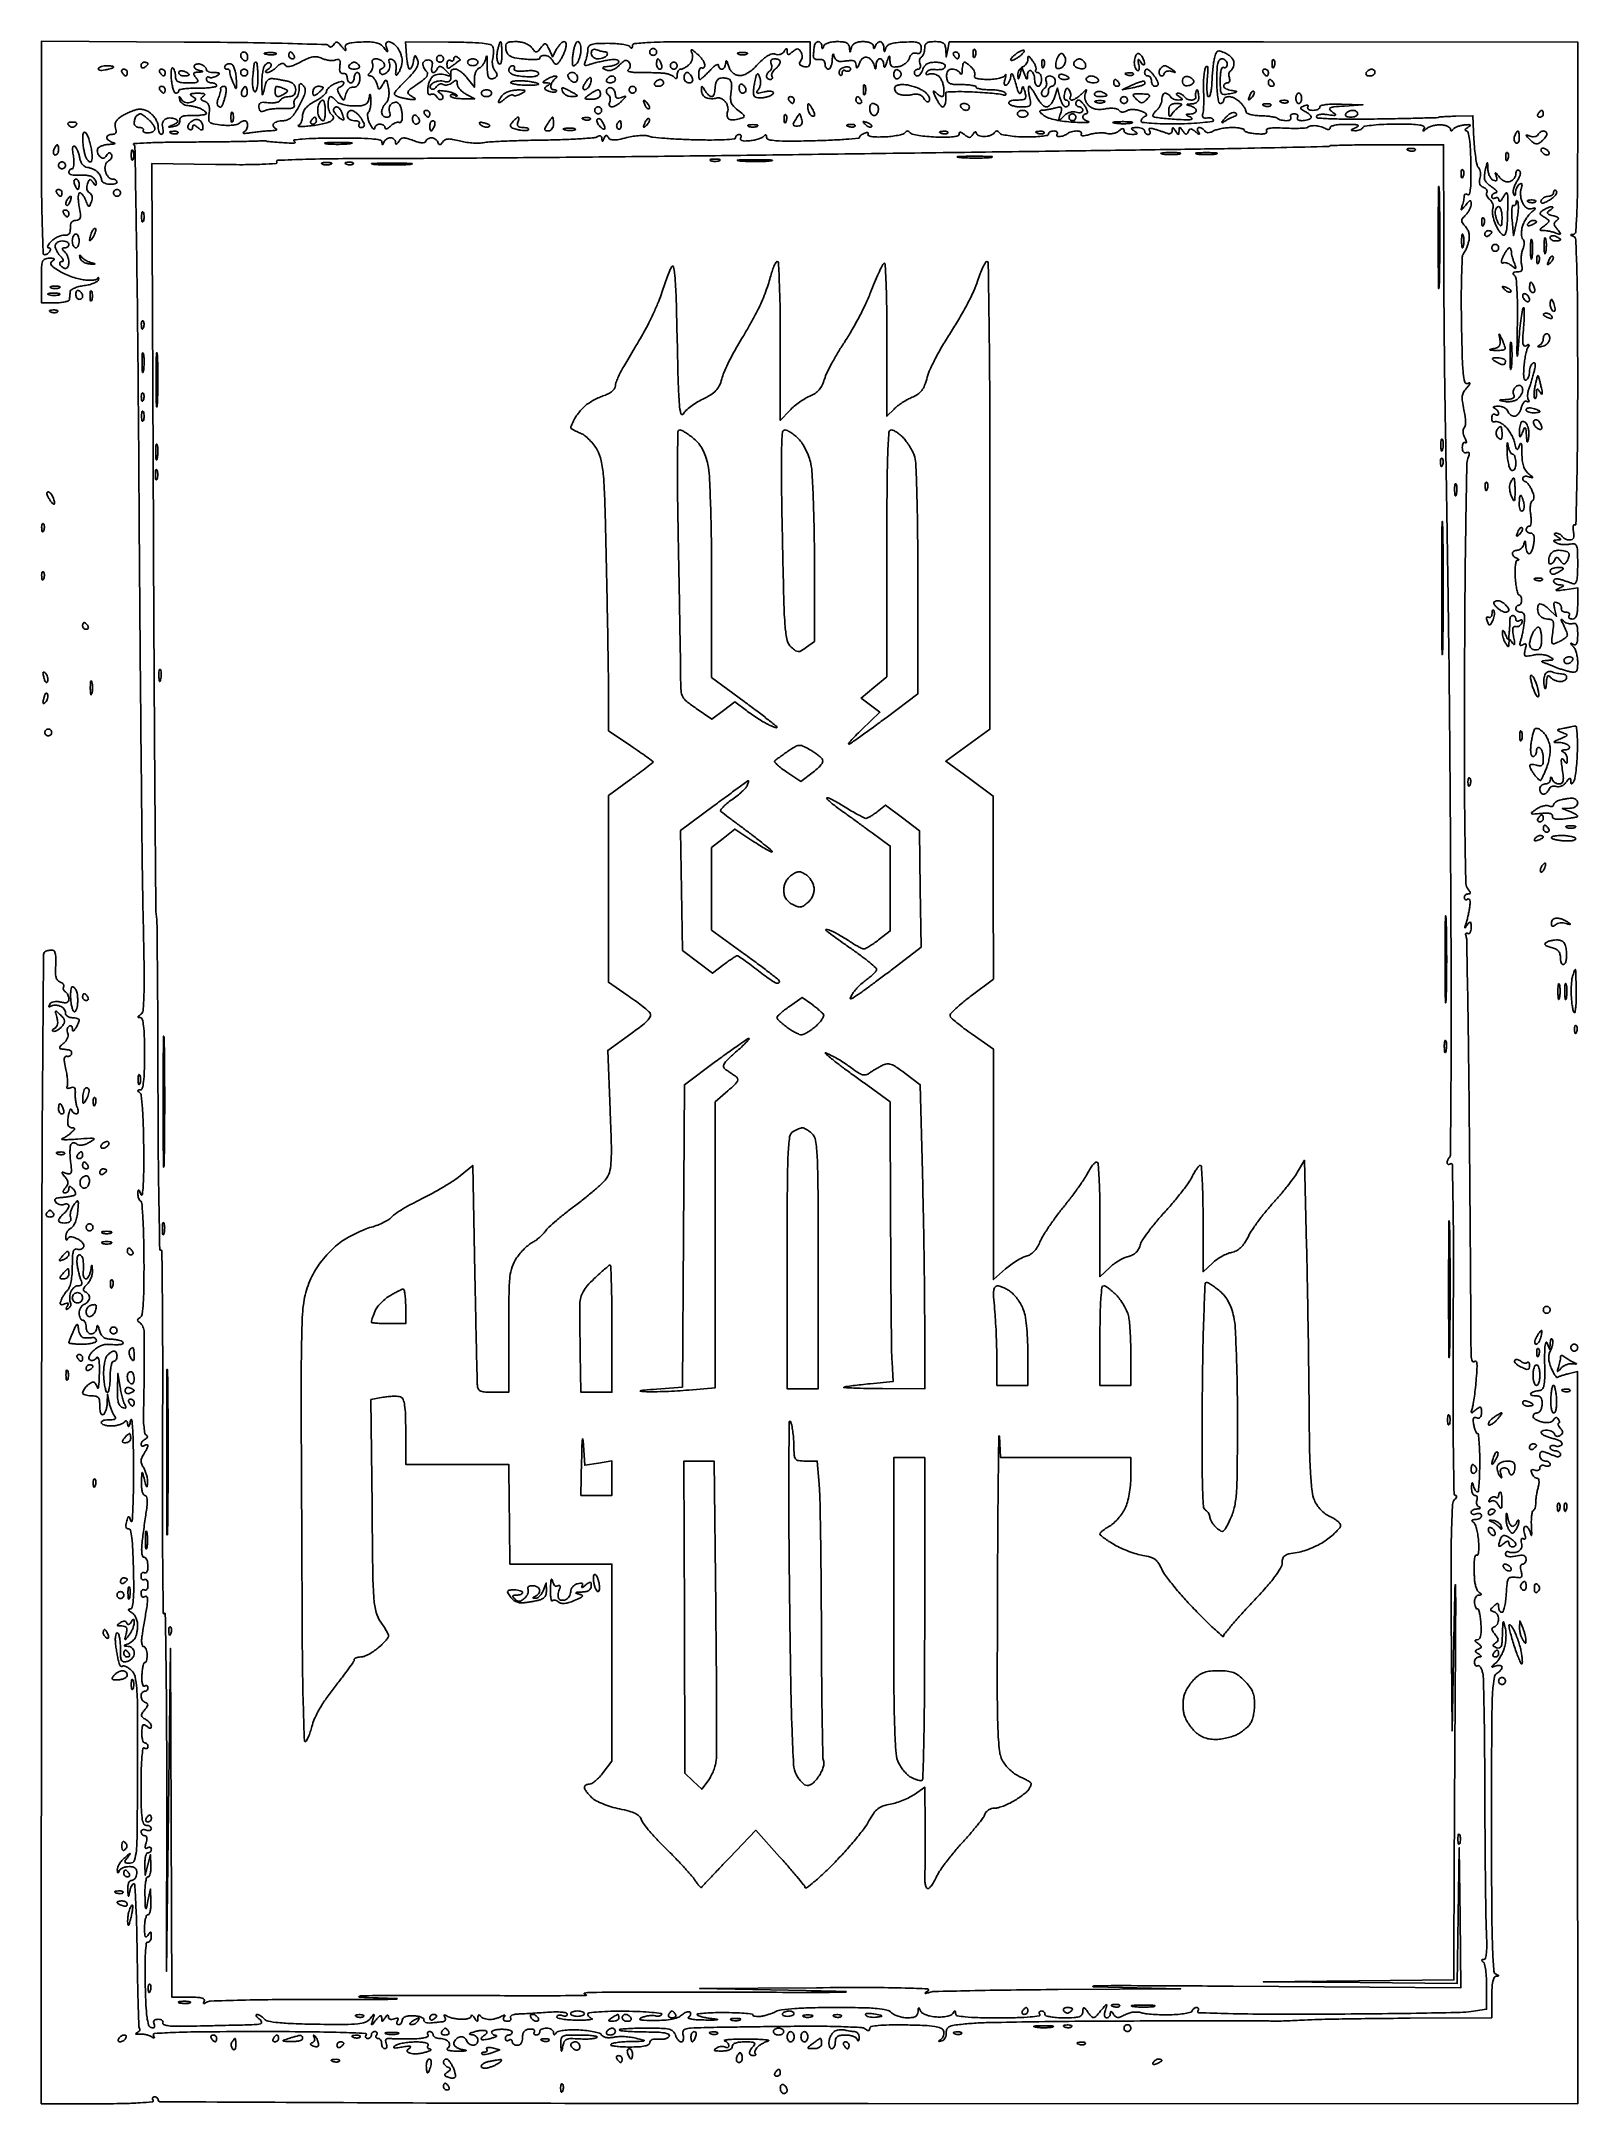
# Model space of a CAD drawing. Extents: x 0 to 37.8, y 0 to 50.8.
import ezdxf

# ---------------------------------------------------------------- set-up
doc = ezdxf.new("R2010")
doc.units = 0
doc.header["$MEASUREMENT"] = 0

msp = doc.modelspace()

# ---------------------------------------------------------------- linework, layer by layer
for points in [[(3.514634, 50.750536), (0, 50.769311), (0, 48.142056, 0.002411), (0.005193, 47.065075, 0.005162), (0.021791, 46.233958, 0.001246), (0.044257, 45.548924, 0.403918), (0.079607, 45.5148, 0.089642), (0.113919, 45.521001, 0.053229), (0.151189, 45.539651, 0.051032), (0.185595, 45.567039, 0.06081), (0.2115, 45.5994, 0.082592), (0.224741, 45.631726, 0.161196), (0.222109, 45.659149, 0.182303), (0.204221, 45.677377, 0.108972), (0.174193, 45.684, -0.345576), (0.15535, 45.69879, -0.165936), (0.158254, 45.731336, -0.065694), (0.18997, 45.783176, -0.026289), (0.245743, 45.845143, -0.046586), (0.318935, 45.905834, -0.040662), (0.405406, 45.955104, -0.04275), (0.491578, 45.986674, -0.087574), (0.562993, 45.993193, 0.07935), (0.633961, 45.998504, 0.160724), (0.681132, 46.02754, 0.135092), (0.706799, 46.08325, 0.049653), (0.712383, 46.17045, -0.054155), (0.71842, 46.253086, -0.11086), (0.743705, 46.312568, -0.135741), (0.787831, 46.348119, -0.102446), (0.849073, 46.3608, 0.118226), (0.919319, 46.377645, 0.219336), (0.95491, 46.422731, 0.091798), (0.959735, 46.513114, 0.012779), (0.9306, 46.6992, -0.01991), (0.911942, 46.830603, -0.035724), (0.908695, 46.939464, -0.043659), (0.918704, 47.016704, -0.352239), (0.944686, 47.0376, -0.180848), (0.97889, 47.02481, -0.047485), (1.019899, 46.981685, -0.041902), (1.060375, 46.920118, -0.03246), (1.094053, 46.84725, 0.008768), (1.141225, 46.73103, 0.23552), (1.165875, 46.710053, 0.356015), (1.19013, 46.721518, 0.015527), (1.230554, 46.813488, 0.059495), (1.249375, 46.883056, 0.087339), (1.24755, 46.946252, 0.100143), (1.225181, 46.99876, 0.104093), (1.1844, 47.0376, -0.106373), (1.144547, 47.075899, -0.093072), (1.121598, 47.129033, -0.083119), (1.11804, 47.19222, -0.064289), (1.134323, 47.259341, -0.020742), (1.169819, 47.341484, -0.231358), (1.197058, 47.362919, -0.282933), (1.226827, 47.352407, -0.029004), (1.272256, 47.289029, 0.026293), (1.305396, 47.242261, 0.154478), (1.330002, 47.2256, 0.388382), (1.345998, 47.233372, 0.091456), (1.352305, 47.265257, 0.089658), (1.345039, 47.308625, 0.054148), (1.32217, 47.355606, 0.051986), (1.288235, 47.398876, 0.062146), (1.247901, 47.43134, 0.080081), (1.191367, 47.454827, 0.028409), (1.104895, 47.470306, 0.027335), (1.006346, 47.476787, 0.02889), (0.909501, 47.472257, -0.036981), (0.82036, 47.46953, -0.058887), (0.745156, 47.481742, -0.081483), (0.694113, 47.505849, -0.246562), (0.6768, 47.538824, -0.085854), (0.682809, 47.573564, -0.093834), (0.700089, 47.603076, -0.100323), (0.725839, 47.622814, -0.113997), (0.756081, 47.6298, 0.330674), (0.78368, 47.650294, 0.048811), (0.798059, 47.722779, 0.039147), (0.80011, 47.82515, 0.022988), (0.787363, 47.94705, -0.012521), (0.7694, 48.089868, -0.068167), (0.772203, 48.167591, -0.314034), (0.794175, 48.189769, -0.240648), (0.827818, 48.1797, -0.075614), (0.86379, 48.133037, -0.030292), (0.898606, 48.060073, -0.029123), (0.927236, 47.975504, -0.032557), (0.944586, 47.891258, 0.062311), (0.967186, 47.807143, 0.076072), (1.008951, 47.737277, 0.083955), (1.065702, 47.688237, 0.100814), (1.132007, 47.664471, -0.042214), (1.199862, 47.648755, -0.030522), (1.272193, 47.62045, -0.031052), (1.33807, 47.584793, -0.056862), (1.385807, 47.546833, -0.043764), (1.422046, 47.503627, -0.03662), (1.452684, 47.452194, -0.038117), (1.473742, 47.400647, -0.078069), (1.4805, 47.357632, 0.184587), (1.49471, 47.320452, 0.080793), (1.536415, 47.286766, 0.064122), (1.598008, 47.261439, 0.047165), (1.67085, 47.2491, 0.035111), (1.743769, 47.248856, 0.055404), (1.805285, 47.259894, 0.07505), (1.847303, 47.279576, 0.250798), (1.8612, 47.305538, 0.1628), (1.85221, 47.332416, 0.096125), (1.826822, 47.355302, 0.077415), (1.788927, 47.370764, 0.058289), (1.744167, 47.376, -0.141317), (1.695742, 47.389965, -0.071725), (1.647026, 47.431396, -0.062223), (1.60538, 47.49246, -0.054676), (1.577819, 47.564583, -0.053574), (1.565155, 47.649099, -0.082418), (1.574193, 47.72234, -0.095344), (1.604592, 47.781109, -0.098598), (1.654331, 47.823582, 0.070766), (1.69832, 47.857127, 0.089428), (1.727142, 47.899291, 0.105205), (1.736589, 47.943267, 0.139783), (1.725504, 47.982432, 0.098986), (1.69741, 48.012535, 0.209134), (1.666796, 48.019067, 0.154432), (1.634212, 48.000904, 0.050605), (1.600348, 47.956789, -0.054032), (1.561217, 47.906529, -0.177858), (1.523962, 47.888566, -0.172274), (1.483134, 47.89873, -0.0501), (1.432174, 47.940386, -0.071796), (1.399106, 47.98461, -0.071784), (1.379891, 48.036383, -0.077767), (1.37698, 48.087536, -0.114292), (1.391344, 48.130029, -0.126452), (1.428855, 48.166086, -0.042652), (1.498363, 48.197866, -0.039206), (1.584532, 48.22127, -0.035955), (1.675843, 48.231814, 0.010366), (1.769179, 48.237778, 0.116187), (1.804289, 48.249253, 0.60312), (1.803415, 48.263373, 0.042005), (1.75545, 48.280317, -0.046657), (1.698808, 48.30092, -0.05682), (1.65089, 48.33067, -0.067019), (1.618176, 48.364555, -0.159836), (1.6074, 48.397403, -0.165482), (1.617577, 48.42731, -0.095507), (1.646352, 48.452771, -0.076504), (1.689283, 48.46998, -0.057192), (1.740001, 48.4758, 0.087897), (1.795808, 48.485687, 0.186971), (1.828246, 48.514158, 0.148113), (1.837411, 48.562685, 0.050021), (1.822438, 48.633853, -0.090395), (1.812522, 48.711493, -0.103852), (1.831721, 48.783599, -0.086894), (1.882182, 48.851297, -0.046072), (1.964787, 48.916048, -0.022129), (2.052157, 48.967063, -0.014971), (2.155804, 49.017682, -0.015103), (2.259114, 49.060651, -0.02892), (2.344721, 49.087709, -0.071863), (2.433721, 49.097073, -0.059364), (2.528015, 49.082123, -0.056529), (2.620536, 49.044225, -0.053237), (2.704271, 48.985941, -0.052273), (2.770141, 48.915502, -0.041601), (2.825837, 48.827506, -0.042984), (2.863935, 48.736182, -0.077481), (2.8764, 48.656227, 0.040589), (2.882017, 48.587144, 0.059971), (2.898925, 48.5288, 0.078866), (2.923743, 48.48915, 0.216836), (2.95308, 48.4758, 0.242554), (2.9788, 48.489057, 0.107133), (2.994316, 48.525201, 0.07087), (2.997066, 48.579536, 0.041231), (2.985782, 48.643972, -0.063986), (2.976303, 48.717634, -0.096324), (2.988614, 48.781009, -0.107841), (3.022171, 48.830187, -0.098002), (3.074251, 48.862969, -0.05998), (3.132624, 48.877662, -0.046042), (3.198396, 48.879949, -0.047151), (3.261303, 48.870345, -0.077113), (3.310883, 48.849403, -0.084021), (3.349257, 48.815663, -0.282166), (3.353473, 48.783886, -0.160146), (3.324389, 48.75176, -0.029213), (3.251485, 48.715724, 0.001169), (3.138631, 48.667612, 0.33347), (3.133817, 48.659239, 0.417352), (3.140521, 48.654057, 0.001317), (3.2571, 48.669935, 0.071039), (3.321206, 48.688358, 0.091939), (3.371439, 48.723097, 0.10674), (3.40082, 48.768963, 0.130321), (3.405782, 48.819514, -0.177122), (3.416988, 48.878005, -0.167784), (3.463519, 48.917073, -0.077301), (3.558423, 48.937466, -0.017677), (3.723032, 48.941092, 0.01577), (3.852519, 48.943449, 0.025868), (3.961581, 48.954554, 0.023772), (4.043695, 48.971261, 0.343234), (4.0608, 48.993243, 0.180857), (4.051062, 49.019284, 0.043356), (4.01731, 49.05191, 0.039026), (3.969429, 49.084934, 0.030147), (3.91275, 49.113404, 0.02745), (3.844343, 49.1384, 0.016395), (3.760667, 49.160897, 0.01639), (3.675608, 49.177882, 0.0272), (3.60292, 49.185905, -0.071334), (3.538459, 49.198836, -0.066086), (3.478379, 49.229535, -0.070084), (3.431603, 49.272615, -0.104721), (3.40613, 49.3218, -0.005962), (3.387286, 49.393421, -0.432396), (3.39321, 49.402646, -0.289344), (3.405945, 49.397565, -0.0045), (3.453621, 49.330622, 0.089881), (3.49823, 49.286346, 0.089869), (3.555541, 49.260538, 0.084478), (3.621321, 49.255575, 0.068396), (3.690341, 49.271723, 0.020742), (3.772484, 49.307219, 0.231358), (3.793919, 49.334458, 0.282933), (3.783407, 49.364227, 0.029004), (3.720029, 49.409656, -0.065816), (3.675378, 49.446911, -0.473113), (3.678779, 49.471074, -0.125799), (3.726056, 49.485537, -0.01165), (3.8493, 49.488409, -0.015318), (3.95964, 49.485028, -0.102441), (4.012339, 49.470702, -0.428083), (4.019347, 49.447407, -0.122888), (3.990257, 49.416878, 0.039965), (3.938284, 49.377788, 0.277649), (3.929138, 49.348673, 0.218576), (3.950368, 49.321746, 0.026596), (4.020866, 49.290299, -0.09892), (4.08418, 49.250285, -0.117191), (4.122685, 49.191085, -0.087256), (4.137108, 49.106699, -0.03525), (4.128295, 48.989811, 0.035826), (4.117437, 48.843558, 0.210725), (4.147591, 48.774722, 0.14514), (4.226595, 48.736142, 0.014675), (4.436086, 48.707335, 0.021342), (4.573609, 48.698434, 0.026025), (4.702513, 48.702314, 0.026024), (4.808227, 48.716582, 0.13684), (4.86027, 48.742249, -0.036915), (4.896016, 48.769785, -0.032564), (4.936912, 48.793065, -0.034003), (4.976683, 48.809153, -0.079269), (5.00832, 48.8142, -0.172346), (5.034144, 48.805026, -0.093787), (5.056119, 48.778994, -0.074189), (5.070986, 48.740199, -0.054516), (5.076, 48.69435, -0.078913), (5.068128, 48.644783, -0.060424), (5.044936, 48.594965, -0.060764), (5.010692, 48.552426, -0.082331), (4.97025, 48.52432, 0.406931), (4.965353, 48.511101, 0.285788), (4.979437, 48.501549, 0.036797), (5.046569, 48.503857, 0.010499), (5.150025, 48.51727, -0.007626), (5.27556, 48.534279, -0.005402), (5.416912, 48.549692, -0.005453), (5.552284, 48.561487, -0.011484), (5.657625, 48.567079, 0.018259), (5.736879, 48.572363, 0.075406), (5.783247, 48.584382, 0.404876), (5.789813, 48.600033, 0.206723), (5.773423, 48.616605, -0.07888), (5.736434, 48.63881, -0.105417), (5.712412, 48.669594, -0.121773), (5.705069, 48.704004, -0.131107), (5.714966, 48.736826, -0.133263), (5.74677, 48.766589, -0.04466), (5.805947, 48.791471, -0.040699), (5.879483, 48.808489, -0.036533), (5.957537, 48.8142, 0.104349), (6.06048, 48.835921, 0.087015), (6.153575, 48.898183, 0.059045), (6.246841, 49.01124, 0.021019), (6.352833, 49.192231, 0.01372), (6.450875, 49.389963, 0.058981), (6.491518, 49.514673, 0.110396), (6.489513, 49.603031, 0.136543), (6.449189, 49.674451, 0.037062), (6.395518, 49.720705, 0.329527), (6.36615, 49.720722, 0.217107), (6.348651, 49.689227, 0.019896), (6.345, 49.597513, -0.040906), (6.339018, 49.524515, -0.043322), (6.321234, 49.454904, -0.047479), (6.295171, 49.398313, -0.123303), (6.264095, 49.366384, 0.11274), (6.236357, 49.339047, 0.081901), (6.219234, 49.299073, 0.076167), (6.215096, 49.252838, 0.076049), (6.224987, 49.207459, -0.218177), (6.221954, 49.159545, -0.188952), (6.183288, 49.126681, -0.075648), (6.096026, 49.110806, -0.017515), (5.946342, 49.111716, 0.019375), (5.814087, 49.112029, 0.019151), (5.681687, 49.102123, 0.019421), (5.566704, 49.084531, 0.06694), (5.495371, 49.060549, -0.062438), (5.435407, 49.039788, -0.186609), (5.393298, 49.046601, -0.183502), (5.366275, 49.080123, -0.06015), (5.353754, 49.143404, -0.089944), (5.361067, 49.213323, -0.209544), (5.394161, 49.252875, -0.126206), (5.460407, 49.266985, -0.026133), (5.580014, 49.255772, 0.038807), (5.67507, 49.249284, 0.046181), (5.764477, 49.25841, 0.052452), (5.836079, 49.280466, 0.154613), (5.874674, 49.313668, -0.103994), (5.908511, 49.34921, -0.051616), (5.963386, 49.37916, -0.04807), (6.02913, 49.399525, -0.051125), (6.096193, 49.4064, 0.076904), (6.166791, 49.417323, 0.122755), (6.218527, 49.449135, 0.121025), (6.249745, 49.501892, 0.073494), (6.2604, 49.573988, 0.088878), (6.247364, 49.646746, 0.096263), (6.209986, 49.70819, 0.089316), (6.149638, 49.754467, 0.065397), (6.07005, 49.783107, 0.005206), (5.985055, 49.800726, 0.003406), (5.886719, 49.81935, 0.003426), (5.790634, 49.836191, 0.006556), (5.713243, 49.848169, 0.091225), (5.631494, 49.844773, 0.145714), (5.57103, 49.810726, 0.10454), (5.52609, 49.739083, 0.033526), (5.490602, 49.6179, -0.002899), (5.453531, 49.454921, -0.633159), (5.441491, 49.452323, -0.15714), (5.432042, 49.478813, -0.001288), (5.425705, 49.7025, -0.021728), (5.42816, 49.841181, -0.022235), (5.44267, 49.978052, -0.022667), (5.465869, 50.095258, -0.080973), (5.495696, 50.16535, -0.060905), (5.530663, 50.208101, -0.094362), (5.570551, 50.233973, -0.125728), (5.608788, 50.239248, -0.169686), (5.64, 50.2242, -0.169686), (5.655048, 50.192988, -0.125728), (5.649773, 50.154751, -0.094362), (5.623901, 50.114863, -0.060905), (5.58115, 50.079896, 0.027765), (5.535608, 50.047422, 0.150085), (5.518705, 50.022603, 0.381582), (5.526099, 50.006445, 0.100245), (5.556407, 49.999895, 0.100448), (5.604375, 50.008983, 0.034495), (5.668133, 50.040288, 0.032643), (5.735568, 50.085502, 0.032384), (5.796735, 50.13922, -0.032207), (5.865158, 50.199354, -0.110817), (5.918409, 50.224157, -0.185037), (5.961272, 50.217644, -0.125782), (5.99719, 50.183026, 0.205944), (6.044504, 50.149886, 0.101509), (6.119336, 50.1497, 0.055904), (6.228419, 50.184827, 0.017196), (6.383741, 50.261321, -0.020371), (6.558299, 50.345916, -0.062317), (6.684266, 50.382966, -0.08431), (6.792957, 50.382245, -0.063251), (6.907426, 50.346686, 0.042104), (6.992778, 50.31617, 0.036455), (7.086259, 50.298547, 0.038142), (7.173738, 50.295291, 0.082025), (7.239625, 50.308834, -0.069008), (7.304394, 50.323904, -0.267117), (7.340445, 50.307316, -0.164269), (7.355088, 50.258583, -0.026548), (7.346378, 50.158513, 0.037294), (7.340847, 50.074011, 0.098863), (7.35319, 50.015025, 0.170464), (7.381903, 49.983646, 0.174092), (7.42365, 49.97745, -0.12222), (7.463935, 49.975602, -0.124722), (7.498336, 49.95511, -0.112004), (7.521376, 49.918549, -0.085015), (7.5294, 49.8717, 0.064853), (7.535719, 49.823186, 0.082425), (7.554251, 49.782077, 0.098894), (7.581737, 49.754577, 0.148195), (7.614, 49.7448, 0.148195), (7.646263, 49.754577, 0.098894), (7.673749, 49.782077, 0.082425), (7.692281, 49.823186, 0.064853), (7.6986, 49.8717, -0.064426), (7.704877, 49.920216, -0.082122), (7.723295, 49.961323, -0.098758), (7.750609, 49.988824, -0.149074), (7.782669, 49.9986, -0.23303), (7.812381, 49.983957, -0.095558), (7.83306, 49.942685, -0.066979), (7.841742, 49.881159, -0.041452), (7.836159, 49.80825, -0.057421), (7.81492, 49.732685, -0.092236), (7.778755, 49.676592, -0.115295), (7.731439, 49.64528, -0.1331), (7.677713, 49.640411, 0.140475), (7.624058, 49.634764, 0.091678), (7.571194, 49.601116, 0.076976), (7.526273, 49.54412, 0.060039), (7.495971, 49.471211, -0.008867), (7.459086, 49.348364, -0.277812), (7.436219, 49.328332, -0.303007), (7.409383, 49.340027, -0.010047), (7.34533, 49.444194, -0.025498), (7.302471, 49.526472, -0.109458), (7.290957, 49.580177, -0.196922), (7.306136, 49.616513, -0.11664), (7.346682, 49.641594, 0.064626), (7.384194, 49.659753, 0.063947), (7.415978, 49.68694, 0.069671), (7.437495, 49.71864, 0.114806), (7.4448, 49.750036, 0.339246), (7.428397, 49.771429, 0.090188), (7.382672, 49.775218, 0.05436), (7.314441, 49.760971, 0.028275), (7.2333, 49.729407, 0.034272), (7.15235, 49.685598, 0.042152), (7.083928, 49.633712, 0.04737), (7.036174, 49.581732, 0.163531), (7.0218, 49.538959, -0.186451), (7.003984, 49.492844, -0.031344), (6.934821, 49.425672, -0.030617), (6.839087, 49.35336, -0.022928), (6.7257, 49.285416, 0.03147), (6.592478, 49.202464, 0.062486), (6.501162, 49.118303, 0.079971), (6.448003, 49.029968, 0.095826), (6.4296, 48.934828, -0.05095), (6.421751, 48.858003, -0.052423), (6.398536, 48.785122, -0.057899), (6.364371, 48.72665, -0.121536), (6.32385, 48.693583, 0.678835), (6.324786, 48.679092, 0.073541), (6.372416, 48.671078, 0.022491), (6.483342, 48.673863, 0.008531), (6.637682, 48.687345, 0.016909), (6.804724, 48.710547, 0.020359), (6.959659, 48.743982, 0.019474), (7.086104, 48.782018, 0.114056), (7.144575, 48.818535, 0.057001), (7.178541, 48.861275, 0.143403), (7.189155, 48.899212, 0.163219), (7.177135, 48.933663, 0.080021), (7.142795, 48.965773, -0.114337), (7.108748, 49.002249, -0.047297), (7.080514, 49.064012, -0.043529), (7.06164, 49.13879, -0.042944), (7.055881, 49.21605, -0.027887), (7.060789, 49.288982, -0.043578), (7.073901, 49.350485, -0.05382), (7.092396, 49.393663, -0.270999), (7.11417, 49.4064, -0.131083), (7.142021, 49.398971, -0.03209), (7.181924, 49.372512, -0.03068), (7.225251, 49.335194, -0.026435), (7.266026, 49.291036, 0.118005), (7.325336, 49.246586, 0.036396), (7.431535, 49.209561, 0.034138), (7.560422, 49.184177, 0.031562), (7.695012, 49.175673, 0.020984), (7.870717, 49.18305, 0.092251), (7.970359, 49.210402, 0.146995), (8.02901, 49.264365, 0.085458), (8.063407, 49.354486, -0.00395), (8.084496, 49.457463, -0.556114), (8.094226, 49.460969, -0.212862), (8.102691, 49.444792, -0.002326), (8.110079, 49.31757, -0.031559), (8.109217, 49.229086, -0.031758), (8.097215, 49.141602, -0.033468), (8.076851, 49.067078, -0.098655), (8.050109, 49.02147, 0.161406), (8.030321, 48.975559, 0.056719), (8.032241, 48.902892, 0.048691), (8.052981, 48.817044, 0.038686), (8.091162, 48.7296, 0.01935), (8.134673, 48.654946, 0.063988), (8.171012, 48.611292, 0.279062), (8.192735, 48.606787, 0.314613), (8.204953, 48.62385, -0.118774), (8.215177, 48.664188, -0.099373), (8.243111, 48.698536, -0.09116), (8.284537, 48.721606, -0.081756), (8.3331, 48.7296, -0.069717), (8.3816, 48.722804, -0.085667), (8.422723, 48.702974, -0.100075), (8.450218, 48.673523, -0.138775), (8.46, 48.638957, 0.264351), (8.472327, 48.617271, 0.215414), (8.49928, 48.614221, 0.086431), (8.54228, 48.636831, 0.032231), (8.59372, 48.682035, -0.044372), (8.650632, 48.729652, -0.05587), (8.711008, 48.762354, -0.066704), (8.765726, 48.776417, -0.169581), (8.80522, 48.767685, 0.258945), (8.834491, 48.766313, 0.159291), (8.859772, 48.791117, 0.083255), (8.876683, 48.843393, 0.038363), (8.881705, 48.914957, 0.028444), (8.876476, 48.997176, 0.02439), (8.861876, 49.08267, 0.025122), (8.84087, 49.15912, 0.062049), (8.816022, 49.211584, 0.097266), (8.781515, 49.247876, 0.113846), (8.737655, 49.265903, 0.10555), (8.687686, 49.26355, 0.074182), (8.635789, 49.241273, 0.098731), (8.595475, 49.203686, 0.08126), (8.569241, 49.150923, 0.079418), (8.560805, 49.091377, 0.087383), (8.571917, 49.034238, -0.063223), (8.585995, 48.976745, -0.152166), (8.577885, 48.934158, -0.178827), (8.54847, 48.908008, -0.093469), (8.499645, 48.8988, -0.096249), (8.452223, 48.908014, -0.097246), (8.411897, 48.934302, -0.098573), (8.384898, 48.973538, -0.101899), (8.3754, 49.019657, -0.071273), (8.383191, 49.074036, -0.03783), (8.407229, 49.137852, -0.03672), (8.442281, 49.200624, -0.046809), (8.483753, 49.252307, 0.097118), (8.524573, 49.315141, 0.054524), (8.549259, 49.403111, 0.048201), (8.556369, 49.50704, 0.039377), (8.544491, 49.6179, 0.007375), (8.51313, 49.772448, 0.196603), (8.48975, 49.806388, 0.408058), (8.460967, 49.800688, 0.019748), (8.403913, 49.709869, -0.010468), (8.342522, 49.607997, -0.294777), (8.315761, 49.595588, -0.278338), (8.292288, 49.61465, -0.009619), (8.252874, 49.731019, 0.044578), (8.223568, 49.801029, 0.053487), (8.183711, 49.860249, 0.062284), (8.139896, 49.900832, 0.156948), (8.098979, 49.914, -0.061425), (8.058388, 49.919005, -0.341357), (8.045663, 49.93515, -0.178327), (8.055325, 49.962177, -0.022278), (8.098069, 50.008909, 0.07672), (8.131022, 50.053891, 0.061633), (8.151956, 50.110187, 0.062739), (8.158282, 50.168759, 0.087391), (8.148238, 50.220409, -0.096478), (8.140099, 50.266697, -0.155851), (8.152857, 50.304246, -0.148983), (8.185626, 50.328556, -0.085828), (8.234456, 50.337, -0.067913), (8.289168, 50.329534, -0.052401), (8.345237, 50.307403, -0.053435), (8.3942, 50.274802, -0.080935), (8.427686, 50.236243, -0.089506), (8.443827, 50.195242, -0.118409), (8.442259, 50.155281, -0.128426), (8.423141, 50.122681, -0.116321), (8.389851, 50.102117, 0.091431), (8.355491, 50.083162, 0.119461), (8.333945, 50.054615, 0.127885), (8.328701, 50.020911, 0.113874), (8.340105, 49.987266, 0.137082), (8.369098, 49.960539, 0.139275), (8.407562, 49.952921, 0.102322), (8.453844, 49.966489, 0.050946), (8.504803, 50.000677, 0.082937), (8.544702, 50.046856, 0.068642), (8.570647, 50.106547, 0.069595), (8.579222, 50.170169, 0.090602), (8.56839, 50.227829, -0.044683), (8.552149, 50.284933, -0.210327), (8.559639, 50.317387, -0.25684), (8.586886, 50.329769, -0.06299), (8.636869, 50.31953, -0.135975), (8.682154, 50.28867, -0.08365), (8.715291, 50.23281, -0.069924), (8.732524, 50.158839, -0.052827), (8.731164, 50.075336, 0.008619), (8.719857, 49.967637, 0.194437), (8.728814, 49.938339, 0.475003), (8.74801, 49.93828, 0.021385), (8.793319, 49.9986, 0.050525), (8.826603, 50.059453, 0.029464), (8.854416, 50.137926, 0.029211), (8.873201, 50.220641, 0.043315), (8.879014, 50.2947, 0.052958), (8.870359, 50.37025, 0.03113), (8.845015, 50.457687, 0.030848), (8.808379, 50.542902, 0.045429), (8.765233, 50.61195, 0.040879), (8.714435, 50.668596, 0.040319), (8.654877, 50.71651, 0.043315), (8.595786, 50.749587, 0.106329), (8.547372, 50.76, 0.140581), (8.508657, 50.748895, 0.167256), (8.484854, 50.719501, 0.117822), (8.479439, 50.672497, 0.053861), (8.493456, 50.61195, -0.004338), (8.524861, 50.51919, -0.532293), (8.518416, 50.510894, -0.211299), (8.502823, 50.519101, -0.002276), (8.42639, 50.616519, 0.089364), (8.345452, 50.689218, 0.079676), (8.241002, 50.732709, 0.053248), (8.093788, 50.751827, 0.017087), (7.873089, 50.749305, 0.010962), (7.644324, 50.733835, 0.071236), (7.532273, 50.707401, 0.201666), (7.486409, 50.662758, 0.185169), (7.484114, 50.596685, -0.051153), (7.494382, 50.552685, -0.579073), (7.482993, 50.544061, -0.116561), (7.453916, 50.565431, -0.01174), (7.399367, 50.632688, 0.023235), (7.328905, 50.715595, 0.139819), (7.280949, 50.744476, 0.245483), (7.240023, 50.735444, 0.079809), (7.198235, 50.687106, -0.061686), (7.167367, 50.648683, -0.122533), (7.13382, 50.629165, -0.174243), (7.102932, 50.63108, -0.153762), (7.078409, 50.652248, 0.251814), (7.017868, 50.687222, 0.000727), (6.06561, 50.714871, 0.003696), (4.9378, 50.737634, 0.001862)], [(4.9914, 50.5062, -0.153634), (5.023665, 50.496046, -0.097988), (5.051149, 50.467456, -0.080552), (5.069694, 50.424738, -0.062283), (5.076, 50.374307, -0.066118), (5.069802, 50.327639, -0.138808), (5.051149, 50.296517, -0.191142), (5.023518, 50.285568, -0.139169), (4.9914, 50.2947, -0.06081), (4.959039, 50.320605, -0.051032), (4.931651, 50.355011, -0.053229), (4.913001, 50.392281, -0.089642), (4.9068, 50.426593, -0.105429), (4.913277, 50.456967, -0.099231), (4.931651, 50.482815, -0.096318), (4.959105, 50.500141, -0.092995)], [(5.6259, 50.489707, -0.014395), (5.717278, 50.488205, -0.052471), (5.774555, 50.479544, -0.333666), (5.785456, 50.465835, -0.31318), (5.77556, 50.450708, -0.06278), (5.724974, 50.437301, -0.030339), (5.658049, 50.432406, -0.029507), (5.586699, 50.435737, -0.037336), (5.52176, 50.447573, -0.087174), (5.489132, 50.462491, -0.597527), (5.490616, 50.476037, -0.080377), (5.53553, 50.486272, -0.012823)], [(6.128507, 50.5062, -0.151918), (6.146335, 50.500655, -0.038439), (6.170214, 50.481349, -0.035638), (6.195343, 50.453983, -0.029505), (6.2181, 50.4216, -0.082592), (6.231341, 50.389274, -0.161196), (6.228709, 50.361851, -0.182303), (6.210821, 50.343623, -0.108972), (6.180793, 50.337, -0.093332), (6.146593, 50.34344, -0.09642), (6.117518, 50.361851, -0.099167), (6.098058, 50.38932, -0.105053), (6.0912, 50.4216, -0.042167), (6.093936, 50.453989, -0.061769), (6.102159, 50.481349, -0.081139), (6.114241, 50.499901, -0.210953)], [(10.0175, 50.748967), (8.963863, 50.755238), (8.986881, 50.419343, 0.016025), (8.999862, 50.290583, 0.025721), (9.020048, 50.182081, 0.023336), (9.043733, 50.100343, 0.320311), (9.067466, 50.083324, 0.239379), (9.091864, 50.095649, 0.046908), (9.117904, 50.139152, 0.040495), (9.14138, 50.200649, 0.027644), (9.158331, 50.27355, -0.007715), (9.179943, 50.38677, -0.253924), (9.197283, 50.407298, -0.385997), (9.217756, 50.399482, -0.012436), (9.25902, 50.312844, -0.1448), (9.271224, 50.220945, -0.089499), (9.235221, 50.117222, -0.052138), (9.142771, 49.986845, -0.01488), (8.973339, 49.805244, 0.004792), (8.746632, 49.571876, 0.098881), (8.694555, 49.489583, 0.366017), (8.712638, 49.43758, 0.064882), (8.815084, 49.393683, 0.012194), (8.89897, 49.372187, 0.009862), (8.98995, 49.353106, 0.009995), (9.07462, 49.33883, 0.025228), (9.1368, 49.332806, 0.036562), (9.190426, 49.334251, 0.48193), (9.199763, 49.348735, 0.169352), (9.181268, 49.372512, 0.011893), (9.108273, 49.417305, -0.070729), (9.034348, 49.475611, -0.32008), (9.026999, 49.526945, -0.115831), (9.08083, 49.589828, -0.008832), (9.264582, 49.719494, 0.017868), (9.408332, 49.824873, 0.07), (9.484164, 49.904226, 0.150242), (9.505738, 49.968317, 0.205792), (9.483458, 50.024182, -0.045118), (9.447921, 50.066785, -0.036973), (9.417877, 50.117928, -0.038365), (9.397248, 50.169496, -0.076106), (9.3906, 50.21292, -0.137626), (9.400858, 50.249483, -0.100182), (9.429692, 50.280635, -0.086061), (9.47282, 50.301608, -0.07035), (9.52368, 50.3088, -0.092997), (9.578276, 50.298557, -0.167032), (9.612702, 50.269446, -0.140319), (9.625534, 50.221021, -0.059069), (9.6162, 50.1537, 0.04056), (9.605711, 50.09427, 0.069839), (9.608009, 50.044161, 0.10572), (9.621953, 50.010801, 0.24583), (9.64527, 49.9986, 0.12909), (9.674803, 50.006354, 0.064463), (9.705963, 50.029664, 0.05746), (9.733937, 50.063906, 0.053841), (9.754107, 50.10435, -0.143202), (9.78212, 50.142014, -0.229257), (9.820665, 50.149671, -0.107995), (9.874578, 50.122299, -0.024275), (9.951507, 50.05297, -0.002967), (10.058033, 49.945898, -0.223295), (10.065901, 49.923477, -0.461337), (10.052302, 49.914084, -0.006075), (9.9405, 49.945289, 0.050947), (9.86717, 49.958824, 0.040819), (9.786831, 49.958754, 0.042231), (9.711788, 49.946113, 0.077513), (9.654972, 49.921689, 0.098136), (9.608598, 49.877932, 0.043363), (9.565672, 49.805021, 0.040698), (9.532231, 49.717266, 0.043377), (9.514326, 49.627103, 0.028191), (9.509643, 49.538763, 0.088212), (9.520216, 49.48045, 0.21378), (9.544069, 49.456171, 0.235883), (9.576662, 49.459121, -0.130789), (9.615144, 49.47075, -0.100644), (9.658584, 49.463417, -0.088388), (9.700387, 49.438121, -0.07432), (9.733859, 49.398539, 0.067365), (9.765721, 49.359784, 0.101771), (9.802949, 49.337198, 0.129757), (9.839444, 49.33411, 0.154137), (9.87, 49.35, 0.167835), (9.885099, 49.381034, 0.12771), (9.88002, 49.418771, 0.096022), (9.854418, 49.457909, 0.061697), (9.811992, 49.491994, -0.05015), (9.767491, 49.52609, -0.527811), (9.770444, 49.545049, -0.127908), (9.811383, 49.552946, -0.010586), (9.920327, 49.543658, -0.024417), (10.013763, 49.529055, -0.026523), (10.102736, 49.505681, -0.027311), (10.176119, 49.477679, -0.104156), (10.215585, 49.449101, -0.043974), (10.232888, 49.426276, -0.52162), (10.229237, 49.417662, -0.166997), (10.211334, 49.419867, -0.017168), (10.17315, 49.440129, 0.051211), (10.132606, 49.458228, 0.107614), (10.098464, 49.461761, 0.177605), (10.076295, 49.4507, 0.191395), (10.0674, 49.428313, 0.299779), (10.08595, 49.400154, 0.041989), (10.155425, 49.376988, 0.036619), (10.252217, 49.360899, 0.022882), (10.367061, 49.35564), (10.666722, 49.35564), (10.451661, 49.468322, -0.045168), (10.369387, 49.521394, -0.047966), (10.299774, 49.58743, -0.053134), (10.251948, 49.655896, -0.126561), (10.2366, 49.715561, 0.037708), (10.23162, 49.781494, 0.299368), (10.212157, 49.803134, 0.218108), (10.178742, 49.797296, 0.022572), (10.113406, 49.747876, -0.063308), (10.059009, 49.713294, -0.063278), (9.997682, 49.693416, -0.069242), (9.938997, 49.690551, -0.116549), (9.892447, 49.706055, 0.116), (9.849736, 49.720333, 0.100481), (9.80268, 49.7152, 0.093217), (9.758484, 49.691351, 0.084321), (9.724141, 49.652339, -0.067365), (9.692279, 49.613584, -0.101771), (9.655051, 49.590998, -0.129757), (9.618556, 49.58791, -0.154137), (9.588, 49.6038, -0.169457), (9.572959, 49.634964, -0.126346), (9.578227, 49.673063, -0.094774), (9.604098, 49.712744, -0.061025), (9.64685, 49.747469, -0.067377), (9.70534, 49.77399, -0.043594), (9.778233, 49.789072, -0.043248), (9.853532, 49.791365, -0.061499), (9.91935, 49.779468, 0.062844), (9.979502, 49.768761, 0.111163), (10.028941, 49.777287, 0.141335), (10.062313, 49.80389, 0.132601), (10.077418, 49.844849, 0.012106), (10.08052, 49.892171, 0.010307), (10.081551, 49.9422, 0.010435), (10.0806, 49.987775, 0.028724), (10.077418, 50.01975, -0.195739), (10.083075, 50.043911, -0.108908), (10.105816, 50.064562, -0.07913), (10.142673, 50.078534, -0.051153), (10.18816, 50.0832, -0.125561), (10.246409, 50.068338, -0.036434), (10.324952, 50.01772, -0.034137), (10.408257, 49.945602, -0.03063), (10.48426, 49.860291), (10.6596, 49.637382), (10.6596, 49.85124, -0.052295), (10.668538, 49.936465, -0.056168), (10.694949, 50.015842, -0.063106), (10.733853, 50.077967, -0.130451), (10.779938, 50.111276, 0.104216), (10.829061, 50.143046, 0.049815), (10.877109, 50.201324, 0.046364), (10.916966, 50.274758, 0.04894), (10.941746, 50.352977, -0.043455), (10.956718, 50.402096, -0.723948), (10.967955, 50.401363, -0.064473), (10.974319, 50.350149, -0.007705), (10.97197, 50.235788, 0.016922), (10.97171, 50.111995, 0.02186), (10.980275, 49.998688, 0.020315), (10.995091, 49.906757, 0.147298), (11.016034, 49.867766, 0.125317), (11.044249, 49.851004, 0.076834), (11.082807, 49.845831, 0.068824), (11.125482, 49.852605, 0.064767), (11.165679, 49.87076, 0.088236), (11.203737, 49.904791, 0.174171), (11.216339, 49.942779, 0.128363), (11.20316, 49.988626, 0.039393), (11.161323, 50.047981, -0.080965), (11.126932, 50.106524, -0.048902), (11.10528, 50.184199, -0.047485), (11.098637, 50.267884, -0.060097), (11.109129, 50.344709, 0.032614), (11.12382, 50.420866, 0.027656), (11.129559, 50.502626, 0.028586), (11.126367, 50.577884, 0.066816), (11.113383, 50.632608, 0.253536), (11.049395, 50.68736, 0.026354), (10.847069, 50.719695, 0.019847), (10.530157, 50.740672, 0.005113)], [(9.8136, 50.4216, -0.099038), (9.845887, 50.415141, -0.097945), (9.873349, 50.396749, -0.097945), (9.891741, 50.369287, -0.099038), (9.8982, 50.337, -0.099038), (9.891741, 50.304713, -0.097945), (9.873349, 50.277251, -0.097945), (9.845887, 50.258859, -0.099038), (9.8136, 50.2524, -0.099038), (9.781313, 50.258859, -0.097945), (9.753851, 50.277251, -0.097945), (9.735459, 50.304713, -0.099038), (9.729, 50.337, -0.099038), (9.735459, 50.369287, -0.097945), (9.753851, 50.396749, -0.097945), (9.781313, 50.415141, -0.099038)], [(10.242229, 50.375821, -0.024388), (10.274952, 50.353321, -0.048039), (10.298086, 50.331894, -0.080018), (10.309034, 50.314738, -0.380774), (10.305679, 50.304589, 0.02591), (10.288636, 50.293531, 0.001872), (10.243277, 50.260378, 0.00262), (10.189508, 50.220333, 0.001978), (10.13085, 50.175802, -0.015746), (10.046654, 50.115464, -0.198368), (10.009114, 50.107906, -0.319875), (9.988007, 50.130174, -0.034877), (9.9828, 50.204734, -0.060393), (9.988947, 50.255436, -0.129057), (10.007651, 50.28984, -0.191481), (10.035323, 50.302792, -0.154445), (10.0674, 50.2947, 0.088621), (10.099701, 50.281919, 0.167455), (10.127149, 50.285558, 0.177706), (10.14545, 50.304991, 0.101261), (10.152, 50.337, -0.110494), (10.159079, 50.368642, -0.183078), (10.178505, 50.38742, -0.159979), (10.207747, 50.390031, -0.081518)], [(10.6173, 50.337, -0.064853), (10.665814, 50.330681, -0.082425), (10.706923, 50.312149, -0.098894), (10.734423, 50.284663, -0.148195), (10.7442, 50.2524, -0.148195), (10.734423, 50.220137, -0.098894), (10.706923, 50.192651, -0.082425), (10.665814, 50.174119, -0.064853), (10.6173, 50.1678, -0.064853), (10.568786, 50.174119, -0.082425), (10.527677, 50.192651, -0.098894), (10.500177, 50.220137, -0.148195), (10.4904, 50.2524, -0.148195), (10.500177, 50.284663, -0.098894), (10.527677, 50.312149, -0.082425), (10.568786, 50.330681, -0.064853)], [(11.303962, 50.76, 0.305899), (11.289187, 50.750027, 0.014879), (11.267642, 50.691659, 0.019935), (11.245713, 50.616524, 0.012586), (11.22587, 50.52735, 0.035568), (11.214163, 50.432391, 0.038725), (11.216566, 50.339432, 0.042048), (11.231392, 50.261211, 0.125571), (11.258308, 50.21433, 0.332347), (11.289534, 50.209353, 0.193169), (11.315404, 50.239728, 0.062512), (11.331714, 50.320612, 0.018533), (11.3364, 50.44698, 0.009723), (11.334066, 50.566996, 0.016094), (11.326871, 50.66805, 0.009948), (11.316874, 50.748815, 0.372909)], [(11.680739, 50.76, 0.022188), (11.53155, 50.753376, 0.144194), (11.462356, 50.726128, 0.210943), (11.433032, 50.671603, 0.054737), (11.436266, 50.56965, 0.091235), (11.469636, 50.469971, 0.141374), (11.533406, 50.406264, 0.081209), (11.64885, 50.365174, 0.016364), (11.86515, 50.333111, 0.015565), (12.019228, 50.320245, 0.026197), (12.148957, 50.320271, 0.024755), (12.246379, 50.330251, 0.370481), (12.267, 50.354261, -0.176674), (12.276373, 50.379959, -0.092607), (12.303042, 50.401819, -0.072744), (12.342754, 50.416618, -0.052918), (12.389696, 50.4216, -0.092062), (12.442105, 50.411868, -0.05623), (12.49809, 50.382753, -0.053845), (12.54898, 50.339934, -0.063465), (12.586401, 50.289354, 0.034558), (12.628786, 50.224562, 0.200998), (12.663338, 50.204516, 0.218435), (12.699968, 50.215892, 0.041002), (12.749451, 50.268204, 0.037969), (12.787745, 50.32421, 0.017267), (12.829478, 50.402581, 0.016983), (12.867992, 50.488635, 0.02235), (12.896847, 50.56965, 0.035832), (12.914452, 50.646276, 0.076458), (12.914549, 50.706881, 0.128485), (12.898013, 50.745282, 0.231146), (12.867878, 50.76, 0.153614), (12.827427, 50.747272, 0.044185), (12.776553, 50.704595, 0.039959), (12.724674, 50.643575, 0.033346), (12.67961, 50.571386), (12.578667, 50.382773), (12.494924, 50.570448, 0.015486), (12.440769, 50.682366, 0.225515), (12.406602, 50.708101, 0.263235), (12.368475, 50.695768, 0.020561), (12.296791, 50.611012, -0.020142), (12.223766, 50.524524, -0.211421), (12.182301, 50.506373, -0.209696), (12.140786, 50.524788, -0.019795), (12.067323, 50.61195, 0.086141), (12.002464, 50.670959, 0.050194), (11.908242, 50.718353, 0.046428), (11.796972, 50.749501, 0.04507)], [(13.207202, 50.76, 0.255097), (13.175539, 50.742721, 0.042473), (13.141934, 50.679233, 0.037624), (13.111826, 50.590383, 0.025096), (13.090329, 50.48505, 0.01419), (13.076977, 50.37683, 0.019626), (13.071587, 50.279161, 0.01656), (13.072957, 50.199633, 0.175846), (13.085327, 50.17025, 0.281027), (13.105414, 50.164555, 0.090296), (13.134488, 50.178663, 0.059712), (13.168074, 50.210024, 0.034125), (13.200904, 50.25485, 0.052455), (13.231201, 50.316138, 0.026363), (13.25687, 50.398658, 0.02585), (13.274649, 50.487655, 0.034684), (13.280905, 50.56965, 0.037552), (13.275921, 50.642547, 0.056582), (13.259789, 50.704085, 0.074529), (13.235831, 50.746103, 0.229878)], [(13.93785, 50.718163, 0.010401), (13.679769, 50.712548, 0.060247), (13.545519, 50.690483, 0.145084), (13.477455, 50.646721, 0.179706), (13.4514, 50.576569, -0.031402), (13.44733, 50.511821, -0.017179), (13.43466, 50.433272, -0.017062), (13.41625, 50.35407, -0.025979), (13.394413, 50.286932, 0.029925), (13.371592, 50.214841, 0.236867), (13.378954, 50.181672, 0.281269), (13.408366, 50.171306, 0.039241), (13.473005, 50.190452, -0.023749), (13.545027, 50.214233, -0.006999), (13.657502, 50.243845, -0.00701), (13.785085, 50.273638, -0.007487), (13.910692, 50.299155, -0.020937), (14.038365, 50.317613, -0.051627), (14.132927, 50.317475, -0.087578), (14.192151, 50.300489, -0.286678), (14.2128, 50.267435, -0.218048), (14.196394, 50.231603, -0.063182), (14.144459, 50.197141, -0.050825), (14.069233, 50.16899, -0.035506), (13.98015, 50.152269, 0.008218), (13.855909, 50.135901, 0.169295), (13.822986, 50.118642, 0.492091), (13.826433, 50.097563, 0.026204), (13.897469, 50.063969, 0.09622), (13.974231, 50.048608, 0.086614), (14.054259, 50.062111, 0.071075), (14.137733, 50.105766, 0.040429), (14.224705, 50.179705, -0.020783), (14.319025, 50.266493, -0.112989), (14.380316, 50.298189, -0.217285), (14.428148, 50.289698, -0.103774), (14.47212, 50.243469, -0.07869), (14.493244, 50.193017, -0.103291), (14.494918, 50.143231, -0.109418), (14.476743, 50.099043, -0.097492), (14.440984, 50.06449, 0.496183), (14.439129, 50.040046, 0.125324), (14.480918, 50.018502, 0.041514), (14.580393, 50.00411, 0.015856), (14.7204, 50.00005, -0.004038), (14.881661, 49.999186, -0.003462), (15.051398, 49.99573, -0.003488), (15.205551, 49.990447, -0.009973), (15.3126, 49.98389, -0.036078), (15.39812, 49.970681, -0.03685), (15.48023, 49.945368, -0.039466), (15.547749, 49.91262, -0.109147), (15.586255, 49.876898, 0.087524), (15.611364, 49.851519, 0.353417), (15.631598, 49.852801, 0.173938), (15.645573, 49.879407, 0.032629), (15.649705, 49.93515, -0.059261), (15.656942, 49.991769, -0.077705), (15.677246, 50.03971, -0.095705), (15.706966, 50.071835, -0.159693), (15.741643, 50.0832, 0.095217), (15.784808, 50.091495, 0.034776), (15.84109, 50.11863, 0.032952), (15.900057, 50.157657, 0.033729), (15.9529, 50.203814, 0.073376), (15.995331, 50.260934, 0.062367), (16.022369, 50.33109, 0.06408), (16.030775, 50.40368, 0.088659), (16.01845, 50.467923, -0.019297), (15.991609, 50.546845, -0.532793), (16.003308, 50.561024, -0.148732), (16.035913, 50.547491, -0.004845), (16.145593, 50.455408, -0.032548), (16.215321, 50.387364, -0.034355), (16.274277, 50.312004, -0.03661), (16.315445, 50.240434, -0.112676), (16.3278, 50.186306, -0.06016), (16.322931, 50.145985, -0.128638), (16.308108, 50.118606, -0.191446), (16.286178, 50.108271, -0.15514), (16.260762, 50.114646, 0.244579), (16.234352, 50.1166, 0.148049), (16.209802, 50.095927, 0.084141), (16.19094, 50.05242, 0.041525), (16.18142, 49.992739, 0.023639), (16.179671, 49.930132, 0.03878), (16.184798, 49.877381, 0.046725), (16.195098, 49.839837, 0.311978), (16.210197, 49.8294, 0.176194), (16.234759, 49.838333, 0.008892), (16.300153, 49.895157, 0.013355), (16.37627, 49.967487, 0.009197), (16.45874, 50.053254, -0.020329), (16.538499, 50.132589, -0.048316), (16.605258, 50.18287, -0.115754), (16.647885, 50.196924, -0.440229), (16.6662, 50.180154, 0.08597), (16.672613, 50.143131, 0.09388), (16.691051, 50.11168, 0.100309), (16.718529, 50.090645, 0.113847), (16.7508, 50.0832, 0.16586), (16.783742, 50.094437, 0.088306), (16.813026, 50.12669, 0.071491), (16.834332, 50.174619, 0.054718), (16.843833, 50.23125, -0.045653), (16.851128, 50.280135, -0.575958), (16.865482, 50.284361, -0.12459), (16.884799, 50.253828, -0.011601), (16.910751, 50.1678, 0.061689), (16.948091, 50.077733, 0.073127), (17.004684, 50.005147, 0.076786), (17.077199, 49.954539, 0.07834), (17.161112, 49.928612, 0.101317), (17.264405, 49.934675, 0.065543), (17.375475, 49.980522, 0.049418), (17.498344, 50.068449, 0.023699), (17.638084, 50.203213, -0.021453), (17.773811, 50.335288, -0.050594), (17.887987, 50.418145, -0.07359), (17.984325, 50.456595, -0.15094), (18.064628, 50.451223, 0.081109), (18.125614, 50.438572, 0.082589), (18.187054, 50.446113, 0.085321), (18.241104, 50.472701, 0.095019), (18.280843, 50.515022, -0.010022), (18.323403, 50.579348, -0.239519), (18.341883, 50.58935, -0.397763), (18.354028, 50.578453, -0.017805), (18.356905, 50.516991, 0.050296), (18.363213, 50.460729, 0.342035), (18.383237, 50.44388, 0.169374), (18.418388, 50.454568, 0.015496), (18.491548, 50.511551, -0.030123), (18.565173, 50.565514, -0.153881), (18.613509, 50.57873, -0.194364), (18.654172, 50.560454, -0.052767), (18.698208, 50.503597, -0.074504), (18.721399, 50.44948, -0.073643), (18.727834, 50.390721, -0.075966), (18.716998, 50.334246, -0.088105), (18.689978, 50.286721, 0.087544), (18.663525, 50.240313, 0.216116), (18.666672, 50.202134, 0.15856), (18.700065, 50.171128, 0.04455), (18.767881, 50.14677, 0.088315), (18.850823, 50.140154, 0.244351), (18.898468, 50.171089, 0.114415), (18.922007, 50.250617, 0.014984), (18.927327, 50.428106), (18.927327, 50.751137), (16.739264, 50.757111, 0.002002), (15.622538, 50.755688, 0.010242), (15.002469, 50.73971, 0.009303), (14.60394, 50.713829, 0.386502), (14.549905, 50.655792, -0.045262), (14.54575, 50.615413, -0.266243), (14.53234, 50.59992, -0.278086), (14.512745, 50.604004, -0.047989), (14.486455, 50.633563, 0.178649), (14.436394, 50.666807, 0.019911), (14.299663, 50.693503, 0.022229), (14.128699, 50.712135, 0.016265)], [(13.669819, 50.557551, 0.017946), (13.727117, 50.537892, 0.015436), (13.788614, 50.521284, 0.015708), (13.845389, 50.509688, 0.042542), (13.886312, 50.5062, -0.121649), (13.91359, 50.499464, -0.18759), (13.929341, 50.481349, -0.151312), (13.930561, 50.453959, -0.07457), (13.9167, 50.4216, -0.111412), (13.884888, 50.389151, -0.050262), (13.831537, 50.361851, -0.046318), (13.766898, 50.343267, -0.046881), (13.700207, 50.337, -0.076239), (13.635576, 50.346913, -0.097096), (13.582696, 50.375661, -0.107419), (13.548254, 50.419562, -0.113286), (13.536, 50.472951, -0.076855), (13.544574, 50.528399, -0.176865), (13.56998, 50.561342, -0.16701), (13.61184, 50.571267, -0.067159)], [(15.0588, 50.5908, -0.099038), (15.091087, 50.584341, -0.097945), (15.118549, 50.565949, -0.097945), (15.136941, 50.538487, -0.099038), (15.1434, 50.5062, -0.099038), (15.136941, 50.473913, -0.097945), (15.118549, 50.446451, -0.097945), (15.091087, 50.428059, -0.099038), (15.0588, 50.4216, -0.099038), (15.026513, 50.428059, -0.097945), (14.999051, 50.446451, -0.097945), (14.980659, 50.473913, -0.099038), (14.9742, 50.5062, -0.099038), (14.980659, 50.538487, -0.097945), (14.999051, 50.565949, -0.097945), (15.026513, 50.584341, -0.099038)], [(15.176649, 50.337, -0.222225), (15.192411, 50.32963, -0.030693), (15.214435, 50.299723, -0.030395), (15.237518, 50.258708, -0.02136), (15.258594, 50.2101, -0.055937), (15.271242, 50.161509, -0.100118), (15.268914, 50.120477, -0.147206), (15.252466, 50.093562, -0.184534), (15.225345, 50.0832, -0.152681), (15.194093, 50.092971, -0.098158), (15.167471, 50.120477, -0.08088), (15.149511, 50.161579, -0.062722), (15.1434, 50.2101, -0.024748), (15.145809, 50.25873, -0.039339), (15.153167, 50.299723, -0.046727), (15.163795, 50.328871, -0.289661)], [(17.2584, 50.492842, -0.017491), (17.333816, 50.490203, -0.078554), (17.376708, 50.480307, -0.447206), (17.381864, 50.466015, -0.174857), (17.36415, 50.450171, -0.057986), (17.315927, 50.436945, -0.037979), (17.2584, 50.432569, -0.037979), (17.200873, 50.436945, -0.057986), (17.15265, 50.450171, -0.174857), (17.134936, 50.466015, -0.447206), (17.140092, 50.480307, -0.078554), (17.182984, 50.490203, -0.017491)], [(18.053049, 50.337, 0.078074), (17.999643, 50.32861, 0.161658), (17.965969, 50.303944, 0.165315), (17.954179, 50.264487, 0.082466), (17.964754, 50.212809, -0.066719), (17.976916, 50.161596, -0.072258), (17.974645, 50.110412, -0.081026), (17.958816, 50.067087, -0.126981), (17.931505, 50.038616, 0.063334), (17.900557, 50.013586, 0.051591), (17.874366, 49.979918, 0.053381), (17.856545, 49.943154, 0.086394), (17.8506, 49.909007, 0.111776), (17.857475, 49.878639, 0.100105), (17.876918, 49.852785, 0.094505), (17.905984, 49.83544, 0.08761), (17.940193, 49.8294, 0.09272), (17.970839, 49.835132, 0.171182), (17.989849, 49.851435, 0.174428), (17.994219, 49.875803, 0.096707), (17.983424, 49.904414, -0.165938), (17.975088, 49.94089, -0.078442), (17.987685, 49.988103, -0.064546), (18.018275, 50.038423, -0.050777), (18.063031, 50.083973, 0.031807), (18.111239, 50.129455, 0.034288), (18.151997, 50.179616, 0.036572), (18.180511, 50.227112, 0.117428), (18.189, 50.262759, 0.177438), (18.178619, 50.291092, 0.092392), (18.149064, 50.315192, 0.07249), (18.105063, 50.331508, 0.052643)], [(19.1196, 50.76, 0.14212), (19.086338, 50.750351, 0.088232), (19.056124, 50.722723, 0.075439), (19.033479, 50.681615, 0.063392), (19.02231, 50.6331, 0.001348), (19.016834, 50.576808, 0.000904), (19.010863, 50.512413, 0.00091), (19.005305, 50.450019, 0.001797), (19.00116, 50.40045, 0.150962), (19.009707, 50.362201, 0.132289), (19.038675, 50.333066, 0.104504), (19.084776, 50.317945, 0.068872), (19.14075, 50.319559, -0.077316), (19.200268, 50.320275, -0.12006), (19.247701, 50.301259, -0.132787), (19.277966, 50.264328, -0.106017), (19.2888, 50.213809, 0.062925), (19.29511, 50.16387, 0.08103), (19.313651, 50.121566, 0.098234), (19.341136, 50.093257, 0.152244), (19.3734, 50.0832, 0.23489), (19.406569, 50.099692, 0.065708), (19.436032, 50.151541, 0.051443), (19.457879, 50.226748, 0.034455), (19.467814, 50.31585, -0.009391), (19.473818, 50.414261, -0.117754), (19.485258, 50.449472, -0.610327), (19.499432, 50.448425, -0.036812), (19.517084, 50.396469, 0.090938), (19.549739, 50.32625, 0.145459), (19.601389, 50.28573, 0.102224), (19.681064, 50.271841, 0.031302), (19.80337, 50.283339, -0.026477), (19.925531, 50.296012, -0.108924), (19.998448, 50.283754, -0.182862), (20.038949, 50.246379, -0.106825), (20.055562, 50.18157, 0.036683), (20.061872, 50.125181, 0.521104), (20.077471, 50.118117, 0.153535), (20.099783, 50.143019, 0.010876), (20.136915, 50.229841, -0.05134), (20.177019, 50.305944, -0.09346), (20.225968, 50.356027, -0.119806), (20.280773, 50.37741, -0.125635), (20.338237, 50.370688, -0.074831), (20.388954, 50.341932, -0.048767), (20.437709, 50.295348, -0.048086), (20.477343, 50.239193, -0.064995), (20.50087, 50.181747, 0.003258), (20.524491, 50.094852, 0.379423), (20.533599, 50.088968, 0.348283), (20.541344, 50.097301, 0.003081), (20.547986, 50.18895, -0.054605), (20.558016, 50.245581, -0.070943), (20.579768, 50.29351, -0.08736), (20.609351, 50.32578, -0.165114), (20.6424, 50.337, -0.16586), (20.675342, 50.325763, -0.088306), (20.704626, 50.29351, -0.071491), (20.725932, 50.245581, -0.054718), (20.735433, 50.18895, 0.043676), (20.743123, 50.135988, 0.557347), (20.758691, 50.130787, 0.131249), (20.780117, 50.161104, 0.011072), (20.8116, 50.2524, -0.003148), (20.854127, 50.382366, -0.213334), (20.869482, 50.399086, -0.516336), (20.88142, 50.391836, -0.006158), (20.887767, 50.285282, 0.05579), (20.901905, 50.196909, 0.185158), (20.936278, 50.150382, 0.154597), (20.997644, 50.133953, 0.035941), (21.104963, 50.146571, 0.064805), (21.188721, 50.174171, 0.054888), (21.267877, 50.223512, 0.057246), (21.330857, 50.285996, 0.092174), (21.366406, 50.352458, -0.064358), (21.395958, 50.415909, -0.099377), (21.437612, 50.459515, -0.119698), (21.486796, 50.4787, -0.125671), (21.538343, 50.472674, 0.103508), (21.589377, 50.464431, 0.190243), (21.627203, 50.481421, 0.142538), (21.650336, 50.524844, 0.051626), (21.6576, 50.595009, 0.108053), (21.638375, 50.682931, 0.200077), (21.585555, 50.731678, 0.085645), (21.47658, 50.751453, 0.011003), (21.238244, 50.748265, 0.017266), (21.038607, 50.734286, 0.053279), (20.906503, 50.706006, 0.088339), (20.824217, 50.661738, 0.161139), (20.782758, 50.598661, -0.005205), (20.761475, 50.522458, -0.413858), (20.751569, 50.517005, -0.310945), (20.743158, 50.527274, -0.004296), (20.736814, 50.61195, 0.049919), (20.727326, 50.668597, 0.066952), (20.707102, 50.71651, 0.083916), (20.67982, 50.748866, 0.177534), (20.64945, 50.76, 0.117038), (20.616627, 50.75221, 0.06394), (20.582146, 50.728936, 0.058299), (20.55132, 50.694689, 0.058288), (20.529229, 50.65425, -0.009076), (20.505518, 50.59843, -0.295955), (20.493756, 50.5908, -0.382689), (20.484642, 50.598973, -0.011437), (20.479879, 50.65425, 0.205012), (20.459251, 50.695112, 0.076337), (20.403137, 50.729246, 0.058839), (20.321802, 50.752334, 0.039781), (20.225603, 50.76, 0.040922), (20.114777, 50.750914, 0.078578), (20.030359, 50.722898, 0.100426), (19.97231, 50.676202, 0.109828), (19.939317, 50.61195, -0.001923), (19.912904, 50.512445, -0.339035), (19.904753, 50.5062, -0.392517), (19.897819, 50.512635, -0.002113), (19.890814, 50.61195, 0.118818), (19.869168, 50.681258, 0.143883), (19.819323, 50.727299, 0.089021), (19.731908, 50.75266, 0.026205), (19.59195, 50.76, 0.034139), (19.478173, 50.752222, 0.043052), (19.375274, 50.728936, 0.048881), (19.296313, 50.694965, 0.172505), (19.260229, 50.65425, -0.009076), (19.236518, 50.59843, -0.295955), (19.224756, 50.5908, -0.382689), (19.215642, 50.598973, -0.011437), (19.210879, 50.65425, 0.077337), (19.201953, 50.694651, 0.085274), (19.181311, 50.728936, 0.093986), (19.152392, 50.751908, 0.121561)], [(21.996, 50.76, 0.030894), (21.87045, 50.752235, 0.11316), (21.79604, 50.725166, 0.163738), (21.756085, 50.674935, 0.087055), (21.7422, 50.595793, -0.044932), (21.73621, 50.52927, -0.045411), (21.718434, 50.465133, -0.049476), (21.692339, 50.412464, -0.115092), (21.661295, 50.381584, 0.126981), (21.633984, 50.353113, 0.081026), (21.618155, 50.309788, 0.072258), (21.615884, 50.258604, 0.066719), (21.628046, 50.207391, -0.066643), (21.639336, 50.159883, -0.114223), (21.634193, 50.119681, -0.15229), (21.613784, 50.093218, -0.154099), (21.582051, 50.0832, 0.089132), (21.546295, 50.076775, 0.095054), (21.51591, 50.058349, 0.099889), (21.495582, 50.030875, 0.109914), (21.4884, 49.9986, 0.092136), (21.494402, 49.966304, 0.096053), (21.511577, 49.938851, 0.09939), (21.537196, 49.920479, 0.106397), (21.567299, 49.914, 0.170109), (21.601384, 49.925942, 0.058089), (21.638796, 49.963702, 0.0497), (21.673532, 50.018447, 0.039709), (21.6999, 50.0832, -0.084964), (21.739323, 50.159509, -0.103733), (21.799733, 50.212248, -0.085875), (21.885669, 50.242612, -0.042103), (22.001701, 50.2524, -0.03237), (22.09674, 50.246241, -0.04984), (22.176921, 50.227549, -0.064263), (22.232354, 50.200293, -0.251476), (22.2498, 50.1678, -0.120278), (22.241732, 50.134747, -0.090763), (22.218736, 50.105107, -0.082665), (22.184453, 50.083375, -0.076527), (22.14405, 50.073176, -0.016287), (22.096346, 50.070218, -0.010075), (22.040174, 50.069701, -0.010103), (21.984611, 50.071432, -0.017872), (21.938929, 50.07542, 0.081889), (21.896978, 50.073716, 0.061536), (21.853159, 50.058858, 0.061414), (21.814181, 50.033737, 0.080685), (21.786486, 50.001813, 0.086034), (21.774539, 49.97207, 0.284509), (21.781357, 49.953044, 0.205769), (21.804764, 49.946655, 0.053172), (21.843556, 49.95638, -0.077975), (21.894235, 49.966456, -0.047066), (21.955516, 49.963178, -0.045856), (22.017381, 49.948095, -0.059152), (22.070028, 49.922731, -0.097061), (22.116398, 49.878602, -0.043066), (22.159314, 49.80545, -0.04047), (22.192741, 49.717601, -0.043367), (22.210628, 49.62752, -0.025489), (22.215581, 49.542765, -0.042176), (22.210078, 49.471354, -0.053483), (22.196279, 49.421118, -0.308204), (22.17467, 49.4064, -0.110062), (22.144758, 49.413065, -0.030531), (22.102297, 49.436236, -0.02926), (22.05618, 49.469094, -0.026961), (22.012872, 49.507968, 0.043352), (21.970736, 49.543368, 0.618758), (21.957479, 49.536193, 0.093848), (21.967094, 49.493325, 0.006747), (22.017102, 49.381728, 0.021273), (22.062253, 49.29443, 0.02944), (22.11046, 49.220645, 0.02945), (22.155514, 49.16677, 0.204024), (22.18635, 49.15326, 0.208252), (22.211378, 49.163849, 0.074516), (22.234104, 49.196284, 0.058145), (22.251327, 49.244019, 0.040655), (22.259818, 49.30065, 0.005631), (22.263224, 49.361068, 0.006031), (22.265174, 49.420179, 0.005742), (22.265653, 49.470984, 0.028092), (22.263982, 49.499659, -0.431166), (22.280451, 49.51922, -0.006065), (22.451221, 49.526864, -0.012333), (22.660205, 49.528522, -0.007285), (22.909614, 49.520714, -0.005114), (23.167166, 49.506251, -0.006702), (23.402081, 49.487481, -0.005051), (23.597912, 49.467192, -0.061299), (23.671244, 49.449574, 0.050586), (23.710184, 49.439334, 0.198424), (23.73385, 49.445018, 0.292508), (23.740995, 49.463213, 0.089899), (23.729701, 49.491969, 0.171576), (23.689368, 49.52441, 0.030932), (23.595259, 49.551033, 0.03019), (23.476052, 49.569475, 0.023285), (23.344607, 49.5756, -0.01791), (23.216812, 49.580179, -0.02913), (23.10917, 49.594238, -0.02909), (23.02946, 49.614277, -0.328084), (23.011309, 49.63905, 0.335523), (22.992597, 49.663885, 0.025724), (22.905796, 49.683862, 0.027098), (22.789749, 49.697924, 0.016603), (22.651962, 49.7025, -0.01554), (22.44958, 49.708792, -0.103823), (22.352988, 49.735427, -0.187502), (22.303538, 49.791339, -0.07564), (22.282703, 49.89285, -0.052835), (22.287305, 49.977788, -0.11986), (22.312091, 50.036694, -0.143892), (22.357557, 50.071122, -0.090821), (22.423501, 50.0832, -0.064623), (22.484265, 50.075314, -0.060707), (22.542396, 50.052136, -0.065089), (22.589283, 50.017903, -0.107061), (22.616771, 49.97745, 0.134342), (22.633384, 49.955624, 0.451325), (22.648869, 49.958679, 0.102704), (22.66093, 49.994665, 0.020908), (22.666121, 50.06205, -0.023931), (22.672184, 50.134993, -0.03767), (22.685039, 50.196485, -0.043469), (22.702008, 50.240462, -0.286376), (22.721143, 50.2524, -0.136287), (22.747201, 50.245163, -0.021068), (22.792371, 50.215314, -0.02218), (22.843856, 50.17449, -0.017658), (22.895737, 50.126149, -0.051551), (22.940119, 50.071532, -0.061237), (22.969425, 50.011942, -0.071872), (22.980141, 49.956591, -0.151471), (22.969301, 49.914649, 0.388202), (22.975888, 49.879839, 0.097151), (23.032829, 49.852369, 0.046814), (23.140713, 49.83471, 0.017174), (23.295257, 49.8294, 0.023812), (23.449554, 49.836752, 0.036873), (23.58098, 49.85917, 0.042747), (23.67919, 49.892601, 0.183703), (23.722469, 49.93515, -0.08768), (23.735259, 49.953628, -0.677686), (23.741912, 49.950809, -0.048128), (23.737347, 49.91208, -0.008272), (23.720456, 49.839956, 0.021709), (23.70235, 49.752079, 0.113556), (23.705604, 49.703126, 0.326562), (23.727128, 49.686864, 0.143291), (23.763536, 49.696898, 0.10841), (23.800071, 49.732293, 0.047114), (23.832126, 49.79223, 0.043643), (23.855396, 49.864944, 0.044457), (23.865506, 49.940143, -0.232924), (23.880195, 49.966876, -0.439413), (23.901702, 49.962125, -0.052123), (23.936852, 49.883673, -0.012027), (23.978752, 49.7448, 0.009437), (24.03078, 49.569068, 0.07221), (24.068203, 49.491773, 0.468826), (24.09722, 49.488893, 0.143665), (24.121917, 49.5333, -0.005999), (24.147595, 49.640933, -0.409479), (24.162177, 49.64982, -0.270694), (24.177456, 49.635335, -0.004042), (24.212251, 49.51215, -0.042283), (24.231629, 49.40726, -0.230242), (24.212144, 49.354605, -0.170555), (24.153428, 49.327966, -0.022019), (24.013487, 49.3218, 0.029156), (23.916792, 49.316157, 0.071655), (23.848166, 49.297926, 0.149378), (23.815253, 49.270243, 0.289861), (23.8149, 49.2372, 0.148807), (23.851976, 49.204565, 0.039549), (23.926888, 49.177451, 0.036491), (24.021062, 49.158825, 0.030589), (24.122715, 49.1526, 0.022233), (24.275432, 49.159394, 0.206618), (24.332199, 49.190143, 0.20224), (24.349434, 49.25296, 0.021223), (24.3225, 49.4064, -0.016596), (24.304486, 49.503728, -0.028706), (24.296893, 49.585646, -0.029905), (24.298393, 49.646222, -0.38966), (24.313606, 49.6602, -0.227615), (24.338144, 49.648419, -0.01593), (24.385246, 49.585646, -0.020057), (24.438012, 49.503643, -0.013603), (24.4917, 49.4064, 0.033921), (24.550597, 49.309263, 0.040726), (24.61896, 49.227154, 0.045229), (24.686412, 49.169795, 0.154795), (24.740623, 49.1526, 0.159333), (24.79129, 49.169166, 0.060019), (24.846449, 49.22075, 0.051649), (24.89735, 49.295829, 0.042732), (24.935633, 49.3846), (25.012967, 49.616601), (25.071195, 49.3846, 0.031634), (25.099568, 49.295768, 0.043625), (25.136697, 49.22075, 0.050931), (25.176519, 49.16821, 0.208042), (25.212412, 49.1526, 0.101021), (25.244081, 49.159064, 0.09839), (25.271022, 49.177451, 0.097465), (25.28907, 49.204911, 0.09709), (25.2954, 49.2372, 0.089443), (25.289575, 49.2695, 0.095162), (25.272875, 49.296949, 0.099841), (25.247974, 49.315313, 0.10954), (25.21872, 49.3218, -0.252582), (25.193128, 49.335609, -0.102751), (25.178112, 49.373603, -0.067752), (25.176043, 49.430573, -0.039217), (25.188157, 49.498152, -0.023786), (25.213468, 49.579015, -0.17244), (25.239069, 49.609882, -0.331649), (25.267469, 49.606929, -0.068391), (25.301555, 49.565641, -0.050913), (25.324194, 49.518993, -0.051572), (25.336819, 49.468932, -0.056652), (25.338234, 49.42304, -0.118348), (25.327125, 49.389289, 0.101471), (25.317695, 49.363563, 0.177847), (25.32221, 49.341625, 0.167283), (25.34023, 49.326923, 0.088442), (25.368964, 49.3218, 0.112797), (25.410912, 49.331385, 0.029243), (25.471846, 49.36529, 0.02822), (25.538558, 49.413183, 0.025485), (25.601873, 49.46985, -0.003075), (25.698552, 49.56451, -0.187845), (25.720456, 49.573702, -0.523046), (25.72867, 49.562504, -0.007755), (25.696111, 49.472298, 0.092057), (25.6839, 49.404541, 0.068894), (25.694722, 49.329301, 0.064491), (25.726913, 49.255083, 0.061919), (25.777311, 49.190375, 0.071295), (25.855888, 49.131498, 0.074865), (25.946565, 49.09827, 0.063131), (26.055669, 49.089994, 0.033776), (26.190119, 49.105922, -0.030352), (26.302187, 49.119977, -0.042836), (26.402754, 49.11781, -0.050284), (26.480956, 49.101334, -0.179154), (26.520637, 49.070367, 0.129687), (26.553029, 49.039624, 0.109814), (26.598488, 49.026424, 0.086291), (26.654635, 49.032529, 0.050518), (26.717584, 49.057774, -0.078318), (26.790028, 49.082268, -0.049114), (26.879438, 49.088678, -0.045441), (26.976505, 49.07723, -0.042745), (27.072, 49.048353, -0.027735), (27.150566, 49.011887, -0.093893), (27.194442, 48.976606, -0.265066), (27.200016, 48.947321, -0.224028), (27.17775, 48.9244, 0.061556), (27.137315, 48.903241, 0.060821), (27.103064, 48.872803, 0.066369), (27.079831, 48.838121, 0.114923), (27.072, 48.804499, 0.381535), (27.101358, 48.771626, 0.008972), (27.324319, 48.750403, 0.014699), (27.608431, 48.736879, 0.007836), (27.9603, 48.736, 0.008367), (28.30089, 48.746188, 0.013852), (28.587662, 48.767546, 0.007464), (28.82052, 48.794909, 0.376089), (28.8486, 48.82696, 0.197947), (28.83697, 48.855184, 0.109684), (28.80511, 48.875633, 0.079134), (28.757223, 48.885051, 0.050693), (28.70055, 48.881359, -0.057529), (28.638016, 48.87814, -0.171963), (28.59921, 48.894735, -0.200494), (28.583077, 48.929879, -0.080378), (28.589846, 48.9834, 0.05481), (28.603225, 49.058327, 0.009292), (28.610292, 49.203606, 0.010053), (28.611996, 49.375339, 0.008796), (28.607008, 49.554837, -0.017009), (28.60496, 49.735151, -0.01876), (28.615456, 49.909356, -0.01849), (28.635398, 50.056546, -0.084843), (28.664107, 50.137468, -0.304549), (28.691195, 50.151205, -0.34522), (28.71134, 50.131006, -0.045146), (28.714333, 50.027884, -0.008645), (28.699631, 49.840981, 0.015925), (28.688961, 49.674361, 0.026668), (28.691939, 49.534064, 0.025439), (28.705193, 49.428941, 0.363555), (28.732086, 49.406421, 0.315136), (28.76144, 49.426974, 0.031964), (28.786765, 49.513264, 0.0309), (28.805693, 49.63072, 0.019202), (28.81401, 49.770113, -0.011931), (28.821017, 49.925521, -0.009663), (28.835727, 50.091789, -0.009792), (28.85527, 50.244656, -0.024798), (28.877115, 50.354495, -0.026581), (28.915811, 50.480011, -0.199341), (28.957163, 50.52478, -0.193858), (29.018779, 50.527776, -0.024982), (29.143695, 50.477253, -0.05124), (29.22452, 50.429168, -0.052709), (29.293038, 50.366051, -0.058225), (29.339957, 50.298166, -0.121552), (29.35554, 50.236243, -0.051369), (29.349793, 50.177812, -0.048349), (29.33224, 50.120521, -0.051938), (29.306255, 50.072695, -0.104309), (29.275295, 50.043184, 0.126981), (29.247984, 50.014713, 0.081026), (29.232155, 49.971388, 0.072258), (29.229884, 49.920204, 0.066719), (29.242046, 49.868991, -0.066643), (29.253336, 49.821483, -0.114223), (29.248193, 49.781281, -0.15229), (29.227784, 49.754818, -0.154099), (29.196051, 49.7448, 0.082674), (29.160284, 49.738845, 0.092518), (29.12991, 49.721677, 0.100617), (29.1096, 49.696108, 0.118225), (29.1024, 49.666084, 0.20137), (29.115962, 49.633774, 0.064774), (29.158315, 49.601805, 0.05264), (29.21988, 49.574899, 0.038204), (29.29275, 49.557801, -0.005322), (29.410041, 49.538301, -0.510584), (29.416418, 49.525141, -0.217962), (29.397858, 49.51107, -0.002781), (29.25045, 49.479048, -0.034887), (29.108641, 49.459267, -0.260151), (29.049326, 49.487203, -0.146567), (29.022509, 49.565357, -0.009872), (29.0178, 49.803824, -0.017608), (29.023135, 49.955271, -0.046722), (29.040778, 50.062016, -0.095258), (29.068049, 50.118891, -0.389967), (29.1024, 50.1255, 0.139169), (29.134518, 50.116368, 0.191142), (29.162149, 50.127317, 0.138808), (29.180802, 50.158439, 0.066118), (29.187, 50.205107, 0.095165), (29.177331, 50.25545, 0.09695), (29.149723, 50.298256, 0.098802), (29.108523, 50.326913, 0.103052), (29.0601, 50.337, 0.232029), (28.998363, 50.30672, 0.108427), (28.959231, 50.2242, 0.047315), (28.938499, 50.068343, 0.00942), (28.9332, 49.7871, 0.013867), (28.939152, 49.572506, 0.024301), (28.957604, 49.395825, 0.022017), (28.983915, 49.263773, 0.345347), (29.0178, 49.2372, 0.099038), (29.050087, 49.243659, 0.097945), (29.077549, 49.262051, 0.097945), (29.095941, 49.289513, 0.099038), (29.1024, 49.3218, -0.154765), (29.112632, 49.354065, -0.09778), (29.141452, 49.381549, -0.080164), (29.184509, 49.400096, -0.061768), (29.235343, 49.4064, -0.081827), (29.296438, 49.396334, -0.037559), (29.370948, 49.364685, -0.035897), (29.446144, 49.318737, -0.041305), (29.510293, 49.264393, -0.028477), (29.564642, 49.203474, -0.030184), (29.610585, 49.137902, -0.031654), (29.64286, 49.077032, -0.106461), (29.6523, 49.0332, 0.291755), (29.674675, 48.998119, 0.04248), (29.757944, 48.967687, 0.037033), (29.874119, 48.94517, 0.023381), (30.011941, 48.935416, -0.014134), (30.153785, 48.92801, -0.018593), (30.282478, 48.912803, -0.016265), (30.386989, 48.892994, -0.142337), (30.427891, 48.870509, 0.099343), (30.460456, 48.848829, 0.033704), (30.514686, 48.830741, 0.03196), (30.578875, 48.818352, 0.031702), (30.644293, 48.8142, 0.052649), (30.701916, 48.820284, 0.114234), (30.741999, 48.839051, 0.187549), (30.75842, 48.86678, 0.181305), (30.7521, 48.8988, -0.146489), (30.74347, 48.930897, -0.191582), (30.755383, 48.958549, -0.134005), (30.788086, 48.977228, -0.063222), (30.8367, 48.9834, -0.063222), (30.885314, 48.977228, -0.134005), (30.918017, 48.958549, -0.191582), (30.92993, 48.930897, -0.146489), (30.9213, 48.8988, 0.181305), (30.91498, 48.86678, 0.187549), (30.931401, 48.839051, 0.114234), (30.971484, 48.820284, 0.052649), (31.029107, 48.8142, 0.033151), (31.094728, 48.818555, 0.032678), (31.15952, 48.831547, 0.034486), (31.214554, 48.850531, 0.096369), (31.248253, 48.873253, 0.265912), (31.25645, 48.903383, 0.103198), (31.236562, 48.943538, 0.066275), (31.190936, 48.988037, 0.037306), (31.125526, 49.029593, -0.01264), (31.023272, 49.087689, -0.194193), (30.999359, 49.119459, -0.347858), (31.01141, 49.147346, -0.031748), (31.084967, 49.18107, -0.031601), (31.139245, 49.198053, -0.14034), (31.17231, 49.196769, -0.339917), (31.183538, 49.180279, -0.124651), (31.174501, 49.151631, 0.205654), (31.169789, 49.120012, 0.180438), (31.189166, 49.092567, 0.10289), (31.233883, 49.073979, 0.047256), (31.297007, 49.068, 0.0466), (31.363678, 49.074227, 0.066561), (31.420031, 49.092851, 0.086673), (31.458051, 49.120284, 0.195654), (31.4712, 49.1526, -0.347281), (31.497819, 49.186302, -0.026037), (31.620625, 49.208869, -0.026074), (31.789529, 49.221992, -0.013747), (31.99995, 49.22155), (32.5287, 49.205901), (32.074885, 49.174494, 0.005804), (31.814062, 49.153399, 0.085516), (31.725568, 49.12958, 0.459578), (31.714944, 49.092024, 0.08861), (31.770695, 49.033679, -0.016105), (31.851212, 48.970727, -0.516174), (31.849554, 48.949515, -0.167907), (31.812487, 48.941728, -0.005026), (31.65346, 48.963437, 0.029011), (31.54993, 48.972543, 0.050521), (31.464023, 48.966413, 0.070921), (31.405573, 48.947444, 0.286308), (31.3866, 48.917026, 0.395751), (31.423297, 48.877925, 0.005632), (31.772917, 48.859665, 0.010319), (32.238582, 48.85022, 0.003923), (32.88825, 48.855549, 0.001034), (33.464057, 48.865982, 0.001724), (33.94879, 48.87744, 0.00012), (34.383172, 48.889312, 0.406164), (34.3899, 48.896228, -0.393612), (34.39633, 48.90313, -0.001495), (34.514156, 48.911138, -0.006106), (34.650704, 48.918335, -0.00367), (34.8129, 48.923706), (35.2359, 48.934606), (35.261317, 48.34918, 0.01301), (35.277437, 48.117305, 0.016598), (35.304919, 47.904815, 0.014595), (35.338562, 47.730821, 0.118686), (35.374057, 47.658537, -0.088505), (35.403701, 47.606299, -0.052074), (35.420509, 47.536275, -0.049967), (35.422915, 47.460323, -0.059858), (35.409568, 47.390078, 0.061899), (35.395892, 47.316465, 0.107516), (35.405395, 47.255309, 0.120017), (35.438198, 47.208101, 0.089799), (35.492541, 47.175116, -0.059664), (35.540644, 47.14973, -0.090498), (35.574005, 47.116377, -0.119989), (35.587706, 47.080648, -0.171892), (35.580594, 47.047783, 0.159512), (35.571789, 47.011366, 0.08015), (35.583116, 46.964898, 0.066542), (35.61201, 46.915803, 0.05336), (35.654803, 46.8718, -0.073004), (35.697522, 46.824287, -0.066473), (35.726438, 46.765007, -0.070008), (35.737726, 46.703427, -0.102331), (35.728837, 46.649195, 0.096815), (35.717674, 46.585455, 0.032194), (35.725667, 46.490546, 0.030653), (35.748341, 46.383991, 0.030445), (35.783911, 46.280759, 0.02616), (35.830156, 46.183792, 0.029335), (35.884724, 46.095971, 0.030541), (35.939428, 46.027723, 0.118515), (35.983896, 45.997423, 0.388948), (36.028769, 46.01533, 0.064486), (36.060795, 46.111835, 0.03406), (36.082185, 46.284098, 0.009621), (36.091979, 46.554516, 0.003123), (36.095835, 46.914333, 0.065519), (36.082326, 47.020654, 0.593215), (36.049504, 47.028781, 0.059244), (35.989227, 46.945121, -0.022089), (35.945481, 46.873797, -0.075286), (35.908659, 46.833844, -0.301474), (35.885972, 46.831791, -0.268264), (35.873398, 46.852243, 0.083448), (35.865877, 46.89061, 0.156829), (35.846429, 46.915096, 0.177103), (35.818251, 46.921929, 0.110673), (35.7858, 46.9107, -0.082592), (35.753474, 46.897459, -0.161196), (35.726051, 46.900091, -0.182303), (35.707823, 46.917979, -0.108972), (35.7012, 46.948007, -0.117089), (35.709324, 46.982225, -0.099988), (35.732264, 47.011446, -0.092343), (35.766563, 47.031165, -0.083276), (35.80695, 47.038157, 0.356772), (35.824945, 47.053029, 0.210657), (35.818479, 47.081877, 0.062038), (35.773387, 47.129352, 0.021491), (35.697698, 47.186207, -0.0374), (35.587739, 47.274408, -0.111655), (35.533789, 47.353673, -0.111855), (35.519244, 47.448353, -0.037607), (35.539638, 47.5875, -0.001069), (35.579661, 47.764115, -0.234686), (35.590267, 47.777071, -0.52796), (35.599179, 47.771634, -0.001689), (35.606591, 47.617701, 0.049762), (35.619515, 47.528683, 0.053039), (35.649671, 47.445966, 0.059263), (35.691489, 47.38129, 0.128713), (35.739192, 47.34706, 0.057038), (35.793127, 47.333147, 0.271709), (35.821388, 47.344833, 0.210636), (35.829449, 47.378818, 0.037151), (35.81241, 47.443758, -0.012027), (35.788947, 47.51782, -0.574157), (35.797732, 47.52707, -0.166291), (35.819397, 47.513463, -0.004643), (35.889085, 47.425704, 0.055444), (35.950477, 47.362721, 0.074976), (36.018668, 47.322055, 0.08555), (36.088332, 47.306668, 0.103645), (36.154266, 47.317299, 0.077053), (36.207454, 47.347767, 0.064969), (36.252529, 47.39453, 0.066779), (36.283012, 47.449811, 0.092905), (36.2934, 47.505238, -0.063682), (36.299507, 47.552994, -0.134786), (36.317975, 47.585074, -0.191546), (36.345316, 47.596698, -0.145273), (36.37706, 47.588081, -0.207588), (36.401903, 47.552374, -0.098385), (36.402038, 47.495199, -0.064977), (36.376844, 47.420069, -0.03169), (36.326806, 47.331999, 0.035906), (36.278779, 47.245786, 0.038859), (36.24503, 47.155797, 0.04218), (36.228906, 47.074933, 0.124264), (36.236467, 47.019161, 0.034268), (36.255943, 46.978899, 0.439001), (36.270526, 46.97557, 0.216237), (36.281885, 46.994434, 0.017349), (36.286721, 47.053757, -0.056474), (36.296213, 47.112772, -0.047742), (36.318952, 47.171796, -0.049944), (36.350699, 47.222105, -0.088853), (36.387064, 47.254702, -0.111117), (36.423511, 47.267277, -0.357928), (36.443499, 47.254281, -0.131883), (36.445345, 47.212909, -0.02242), (36.424677, 47.13599, 0.064863), (36.41018, 47.05531, 0.039898), (36.413225, 46.958698, 0.039425), (36.431848, 46.861904, 0.055686), (36.464401, 46.780434, 0.054058), (36.514415, 46.707236, 0.090873), (36.57202, 46.66045, 0.107362), (36.635223, 46.641798, 0.101971), (36.701738, 46.650505, -0.035685), (36.759762, 46.666069, -0.577844), (36.770409, 46.653772, -0.124883), (36.749341, 46.621814, -0.008324), (36.666335, 46.548594, 0.052227), (36.595314, 46.473908, 0.032964), (36.528329, 46.373859, 0.032912), (36.474899, 46.265549, 0.050943), (36.445031, 46.165709, 0.030438), (36.433191, 46.073734, 0.040075), (36.434285, 45.989184, 0.045001), (36.446626, 45.922497, 0.188251), (36.470713, 45.890486, -0.203662), (36.492321, 45.859922, -0.059434), (36.497893, 45.801341, -0.049166), (36.488805, 45.727308, -0.035746), (36.464913, 45.647784, 0.042071), (36.439282, 45.558387, 0.029503), (36.425059, 45.454571, 0.0299), (36.423291, 45.35278, 0.053393), (36.435713, 45.270079, -0.042723), (36.450509, 45.18408, -0.157743), (36.438213, 45.131068, -0.191956), (36.399302, 45.101446, -0.067948), (36.328647, 45.0918, 0.032378), (36.262086, 45.087485, 0.201661), (36.233184, 45.07065, 0.304867), (36.231744, 45.043776, 0.061853), (36.262635, 45.004125, -0.174871), (36.299932, 44.924728, -0.009034), (36.321435, 44.637978, -0.012289), (36.333387, 44.266969, -0.006189), (36.331161, 43.798575, 0.000531), (36.32067, 43.145644, 0.027732), (36.325761, 43.019821, 0.913896), (36.336262, 43.019884, 0.001983), (36.367986, 43.41573, -0.006315), (36.393365, 43.701314, -0.00936), (36.423441, 43.950768, -0.005102), (36.454677, 44.158984, -0.157863), (36.478164, 44.204964, -0.63682), (36.496823, 44.19818, -0.018619), (36.502401, 44.088361, -0.017273), (36.49908, 43.930498, -0.008714), (36.484556, 43.731901, 0.007039), (36.463573, 43.457615, 0.049603), (36.468498, 43.324025, 0.206278), (36.498287, 43.274647, 0.302418), (36.547344, 43.272989, -0.018627), (36.59798, 43.301735, -0.325723), (36.615631, 43.299054, -0.328296), (36.618392, 43.281491, -0.018768), (36.589748, 43.231001, 0.073544), (36.56154, 43.165518, 0.015409), (36.53311, 43.043611, 0.015848), (36.508754, 42.898776, 0.01441), (36.4927, 42.748023, 0.015805), (36.485679, 42.594386, 0.046098), (36.493951, 42.488653, 0.104917), (36.515614, 42.4343, 0.404067), (36.547824, 42.427285, 0.109494), (36.580027, 42.458618, 0.050642), (36.607132, 42.510709, 0.046781), (36.625578, 42.573648, 0.047936), (36.6318, 42.6384, -0.050097), (36.638323, 42.703336, -0.047672), (36.657647, 42.76682, -0.05133), (36.686061, 42.819664, -0.10572), (36.719791, 42.851996, -0.232805), (36.75164, 42.855066, -0.268553), (36.770704, 42.831718, -0.08093), (36.77061, 42.76959, -0.018667), (36.749703, 42.666639, -0.008015), (36.722173, 42.560467, -0.005293), (36.687295, 42.439322, -0.005326), (36.650874, 42.322233, -0.010275), (36.618807, 42.229451, 0.036212), (36.595076, 42.147209, 0.037549), (36.583823, 42.063397, 0.040367), (36.585461, 41.989887, 0.113128), (36.601966, 41.941429, -0.038822), (36.618515, 41.909327, -0.29251), (36.615745, 41.893269, -0.314065), (36.60046, 41.889815, -0.041826), (36.569296, 41.905644, 0.227685), (36.531151, 41.909696, 0.123705), (36.49106, 41.882966, 0.079253), (36.454517, 41.826993, 0.043608), (36.427713, 41.749515, -0.048849), (36.398851, 41.668829, -0.058785), (36.356182, 41.600556, -0.069202), (36.306923, 41.554056, -0.155847), (36.258539, 41.5386, -0.097492), (36.210464, 41.548064, -0.066866), (36.162143, 41.575877, -0.064135), (36.120909, 41.616987, -0.07323), (36.093606, 41.6655, 0.117933), (36.060655, 41.713543, 0.068423), (36.00252, 41.753161, 0.062316), (35.929333, 41.778811, 0.061881), (35.851905, 41.785721, 0.020652), (35.783527, 41.780522, 0.099714), (35.746659, 41.768469, 0.448854), (35.74332, 41.752973, 0.139835), (35.76465, 41.736371, -0.061896), (35.805086, 41.713903, -0.05974), (35.839336, 41.681988, -0.064692), (35.862579, 41.645894, -0.111184), (35.8704, 41.611157, -0.121914), (35.863661, 41.583931, -0.187673), (35.845549, 41.56822, -0.151112), (35.818159, 41.567027, -0.074422), (35.7858, 41.5809, 0.146489), (35.753703, 41.58953, 0.191582), (35.726051, 41.577617, 0.134005), (35.707372, 41.544914, 0.063222), (35.7012, 41.4963, 0.053769), (35.706506, 41.447099, 0.11649), (35.722844, 41.413001, 0.18852), (35.746986, 41.399197, 0.176886), (35.77488, 41.404951, -0.190046), (35.815116, 41.412188, -0.051366), (35.878164, 41.392665, -0.044353), (35.950823, 41.353762, -0.033568), (36.023018, 41.299181, -0.050495), (36.094343, 41.22345, -0.029503), (36.164344, 41.120146, -0.029256), (36.222809, 41.007312, -0.043443), (36.259144, 40.902171, 0.006873), (36.297607, 40.75738, 0.18369), (36.320917, 40.725857, 0.452765), (36.345171, 40.73282, 0.020539), (36.383109, 40.822584, -0.102816), (36.409465, 40.864279, -0.57079), (36.42986, 40.859392, -0.067364), (36.44192, 40.786424, -0.008305), (36.443968, 40.624664, 0.026471), (36.452444, 40.451746, 0.05143), (36.480515, 40.316518, 0.064488), (36.529386, 40.211691, 0.080198), (36.600615, 40.131308, -0.003449), (36.696747, 40.051555, -0.189911), (36.707721, 40.031274, -0.534594), (36.697733, 40.022697, -0.008084), (36.61065, 40.048539, 0.049331), (36.553945, 40.060391, 0.085743), (36.50609, 40.057344, 0.128632), (36.474565, 40.040508, 0.209073), (36.4626, 40.013145, 0.075741), (36.467378, 39.981787, 0.088381), (36.481238, 39.955077, 0.099574), (36.501851, 39.937097, 0.127792), (36.52605, 39.93054, -0.197543), (36.556553, 39.917627, -0.032223), (36.59958, 39.868156, -0.031306), (36.645188, 39.799866, -0.022993), (36.687264, 39.719097, -0.028885), (36.725213, 39.623116, -0.068604), (36.739064, 39.547764, -0.104544), (36.72989, 39.492177, -0.16275), (36.69909, 39.455202, 0.183486), (36.668972, 39.415934, 0.043724), (36.651998, 39.333871, 0.039253), (36.648035, 39.229883, 0.030136), (36.659457, 39.116745, -0.025664), (36.671489, 39.00736, -0.043352), (36.668871, 38.91522, -0.05676), (36.653877, 38.85073, -0.317283), (36.626481, 38.8314, 0.105873), (36.596232, 38.824922, 0.099305), (36.570489, 38.806549, 0.096197), (36.553233, 38.779095, 0.0926), (36.5472, 38.7468, 0.131727), (36.55585, 38.714538, 0.100599), (36.580173, 38.687051, 0.088071), (36.616558, 38.668561, 0.073754), (36.659448, 38.6622, -0.178073), (36.706064, 38.645054, -0.14566), (36.735203, 38.600247, -0.081358), (36.744942, 38.522718, -0.02709), (36.734446, 38.4084, -0.027258), (36.714715, 38.31118, -0.04044), (36.686107, 38.229154, -0.047041), (36.653584, 38.171067, -0.246404), (36.622198, 38.1546, -0.221516), (36.59274, 38.168324, -0.070029), (36.566348, 38.210515, -0.054629), (36.546633, 38.272062, -0.037353), (36.537386, 38.34495, 0.005718), (36.531295, 38.441588, 0.197309), (36.521283, 38.461595, 0.541772), (36.509184, 38.45817, 0.01159), (36.488883, 38.38725, -0.071619), (36.465052, 38.330664, -0.07028), (36.426104, 38.28269, -0.075733), (36.378525, 38.250323, -0.112012), (36.329497, 38.2392, 0.062394), (36.283347, 38.233419, 0.080635), (36.244255, 38.21642, 0.098031), (36.218092, 38.191226, 0.153392), (36.2088, 38.16165, 0.117038), (36.21659, 38.128827, 0.06394), (36.239864, 38.094346, 0.058299), (36.274111, 38.06352, 0.058288), (36.31455, 38.041429, -0.028265), (36.350591, 38.02446, -0.168817), (36.364385, 38.009346, -0.416753), (36.359777, 37.997957, -0.079781), (36.3357, 37.992132, 0.315786), (36.303427, 37.9655, 0.035306), (36.28357, 37.866807, 0.031714), (36.274718, 37.729868, 0.017585), (36.280415, 37.562453, 0.013768), (36.296149, 37.40028, 0.022277), (36.31943, 37.263672, 0.018115), (36.346163, 37.158786, 0.332778), (36.372065, 37.1394, -0.193868), (36.395873, 37.129808, -0.087279), (36.416089, 37.102123, -0.067132), (36.42981, 37.061068, -0.047152), (36.4344, 37.0125, -0.053595), (36.429181, 36.963951, -0.073362), (36.413691, 36.922877, -0.093122), (36.390802, 36.895303, -0.17482), (36.3639, 36.8856, 0.119248), (36.33701, 36.879094, 0.100665), (36.314109, 36.860749, 0.092192), (36.298731, 36.833312, 0.081935), (36.2934, 36.801, 0.14136), (36.302707, 36.768739, 0.099803), (36.328867, 36.741251, 0.084779), (36.36799, 36.722736, 0.068325), (36.414139, 36.7164, -0.158049), (36.466363, 36.699469, -0.156804), (36.49892, 36.65507, -0.086468), (36.510787, 36.576081, -0.025633), (36.501643, 36.453787, -0.010346), (36.484951, 36.340724, -0.007966), (36.46223, 36.218091, -0.008065), (36.437307, 36.104109, -0.018987), (36.41414, 36.020193, 0.020177), (36.392041, 35.939394, 0.174881), (36.396421, 35.90295, 0.370222), (36.419381, 35.893358, 0.060118), (36.466863, 35.915335, -0.074201), (36.514119, 35.935618, -0.360414), (36.538663, 35.924227, -0.15631), (36.54427, 35.88273, -0.019997), (36.524764, 35.793743, 0.032128), (36.504079, 35.687073, 0.280932), (36.522923, 35.644925, 0.191416), (36.57621, 35.632765, 0.015577), (36.719706, 35.659626, -0.041423), (36.824245, 35.673656, -0.034392), (36.936492, 35.671618, -0.035701), (37.039611, 35.655159, -0.074487), (37.115019, 35.625185, -0.012653), (37.201047, 35.572161, -0.407371), (37.205933, 35.550256, -0.240652), (37.181058, 35.535201, -0.00705), (37.0548, 35.527894, 0.016863), (36.977258, 35.521877, 0.108385), (36.940236, 35.509316, 0.520378), (36.939172, 35.493736, 0.090512), (36.9702, 35.476835, -0.00806), (37.030765, 35.455794, -0.003637), (37.109526, 35.426349, -0.0036), (37.192243, 35.394053, -0.004909), (37.2663, 35.363675, 0.015202), (37.344815, 35.333342, 0.008573), (37.441713, 35.301109, 0.00855), (37.540682, 35.271911, 0.013856), (37.62585, 35.250882, 0.049051), (37.729972, 35.238713, 0.228185), (37.78344, 35.263258, 0.153953), (37.810063, 35.328727, 0.020184), (37.8162, 35.4807, 0.034704), (37.808402, 35.59291, 0.032306), (37.785136, 35.705745, 0.033906), (37.751106, 35.803271, 0.08638), (37.71045, 35.865891, -0.004358), (37.653351, 35.928493, -0.184745), (37.647, 35.945095, -0.561535), (37.655063, 35.950011, -0.009535), (37.71045, 35.920118, 0.203569), (37.757756, 35.914783, 0.224123), (37.79191, 35.945366, 0.082617), (37.811144, 36.025815, 0.017458), (37.8162, 36.170558, 0.018414), (37.810746, 36.318608, 0.085273), (37.79015, 36.401411, 0.204063), (37.752961, 36.436355, 0.181476), (37.699609, 36.435962, -0.091342), (37.647206, 36.426197, -0.060701), (37.586345, 36.433487, -0.058671), (37.526688, 36.455783, -0.070257), (37.477753, 36.490361, 0.016346), (37.424986, 36.536899, 0.593016), (37.412971, 36.532094, 0.144484), (37.417716, 36.503974, 0.005124), (37.467444, 36.404712, -0.014036), (37.503747, 36.328904, -0.015702), (37.534313, 36.253933, -0.015134), (37.556291, 36.188805, -0.076338), (37.56174, 36.150912, -0.186097), (37.54882, 36.118332, -0.037047), (37.502199, 36.074796, -0.034606), (37.437024, 36.029442, -0.026209), (37.359974, 35.988703, -0.023676), (37.234552, 35.937644, -0.341198), (37.19173, 35.951757, -0.176396), (37.177326, 36.009217, -0.007438), (37.202573, 36.221353, 0.014303), (37.222026, 36.406419, 0.112804), (37.209338, 36.491212, 0.225413), (37.1647, 36.533147, 0.077849), (37.07499, 36.5472, -0.072107), (37.005651, 36.557252, -0.063857), (36.938853, 36.58672, -0.066858), (36.884585, 36.630293, -0.098907), (36.852077, 36.681734, -0.048318), (36.836135, 36.739371, -0.043203), (36.830744, 36.801227, -0.045717), (36.835911, 36.85798, -0.093121), (36.851951, 36.899597, -0.266463), (36.886776, 36.91846, -0.091385), (36.945047, 36.906241, -0.059651), (37.019365, 36.864854, -0.031738), (37.100638, 36.797677), (37.297825, 36.612428), (37.248084, 36.80264, -0.025331), (37.229247, 36.89318, -0.149092), (37.23601, 36.940651, -0.289369), (37.264423, 36.958859, -0.08894), (37.316921, 36.949801, -0.07349), (37.360644, 36.9262, -0.078945), (37.394455, 36.891439, -0.087175), (37.413409, 36.851183, -0.121802), (37.41435, 36.811575, 0.14295), (37.416719, 36.775354, 0.128595), (37.438156, 36.744358, 0.105328), (37.476269, 36.723534, 0.072671), (37.525093, 36.7164, -0.066118), (37.571761, 36.710202, -0.138808), (37.602883, 36.691549, -0.191142), (37.613832, 36.663918, -0.139169), (37.6047, 36.6318, 0.139169), (37.595568, 36.599682, 0.191142), (37.606517, 36.572051, 0.138808), (37.637639, 36.553398, 0.066118), (37.684307, 36.5472, 0.176619), (37.746591, 36.569909, 0.136109), (37.787796, 36.630013, 0.066743), (37.810137, 36.741874, 0.015962), (37.8162, 36.931733), (37.8162, 37.316267), (37.49895, 37.269225, -0.005381), (37.342512, 37.247746, -0.085686), (37.2892, 37.250161, -0.667949), (37.286354, 37.26609, -0.032576), (37.3509, 37.301745, 0.006028), (37.448884, 37.349271, 0.219596), (37.464125, 37.368319, 0.459668), (37.45445, 37.381892, 0.012418), (37.37205, 37.387254, -0.058739), (37.315431, 37.396245, -0.075547), (37.26749, 37.417979, -0.092215), (37.23531, 37.448586, -0.157926), (37.224, 37.483501, -0.216017), (37.238496, 37.515488, -0.140908), (37.275771, 37.533029, -0.081272), (37.335912, 37.532889, -0.034756), (37.41435, 37.514192, -0.002737), (37.49498, 37.488456, -0.002324), (37.579849, 37.460418, -0.002342), (37.6569, 37.434162, -0.006595), (37.71045, 37.414839, 0.334895), (37.759133, 37.429199, 0.106331), (37.792398, 37.502547, 0.043567), (37.811196, 37.649941, 0.009942), (37.8162, 37.901611, 0.005841), (37.81224, 38.24054, 0.094472), (37.788356, 38.351646, 0.274957), (37.730418, 38.394246, 0.071683), (37.610169, 38.38874, -0.037993), (37.523122, 38.378867, -0.033722), (37.431989, 38.381641, -0.035292), (37.350116, 38.395561, -0.081726), (37.292919, 38.419882, -0.015996), (37.237349, 38.457666, -0.296492), (37.23011, 38.476598, -0.32788), (37.244522, 38.489388, -0.017948), (37.3086, 38.493, 0.013145), (37.381662, 38.496415, 0.392993), (37.3932, 38.508827, 0.246379), (37.383317, 38.527667, 0.007698), (37.3086, 38.5776, -0.027275), (37.261722, 38.611655, -0.147021), (37.244232, 38.637439, -0.37991), (37.251715, 38.654103, -0.102799), (37.282457, 38.660905, -0.074131), (37.324875, 38.655137, -0.053889), (37.368976, 38.636968, -0.054031), (37.408042, 38.609871, -0.075854), (37.4355, 38.5776, 0.094027), (37.465148, 38.5452, 0.052892), (37.511134, 38.517851, 0.050203), (37.565273, 38.499276, 0.057614), (37.619555, 38.493, 0.110481), (37.677175, 38.505889, 0.181084), (37.711651, 38.541276, 0.11682), (37.72318, 38.604097, 0.034462), (37.711383, 38.70194, -0.027972), (37.701057, 38.779153, -0.068119), (37.704436, 38.836363, -0.162929), (37.720224, 38.864063, -0.332306), (37.743821, 38.866147, 0.579799), (37.773395, 38.882199, 0.0005), (37.794939, 39.877703, 0.003249), (37.811007, 41.013912, 0.001911), (37.8162, 42.372557, 0.001249), (37.8117, 44.173773, 0.006105), (37.794166, 45.192678, 0.003522), (37.768962, 45.883606, 0.293997), (37.71045, 45.966371, -0.009076), (37.65463, 45.990082, -0.295955), (37.647, 46.001844, -0.382689), (37.655173, 46.010958, -0.011437), (37.71045, 46.015721, 0.374598), (37.767684, 46.07233, 0.007366), (37.794044, 46.516188, 0.009251), (37.811673, 47.191873, 0.001896), (37.8162, 48.38591), (37.8162, 50.74942), (30.080694, 50.750974), (22.345189, 50.752528), (22.309015, 50.565914), (22.272842, 50.3793), (22.261321, 50.56965, 0.06412), (22.243081, 50.665255, 0.159299), (22.201468, 50.722027, 0.124032), (22.12648, 50.751591, 0.032192)], [(22.498607, 50.5062, -0.093332), (22.532807, 50.49976, -0.09642), (22.561882, 50.481349, -0.099167), (22.581342, 50.45388, -0.105053), (22.5882, 50.4216, -0.042167), (22.585464, 50.389211, -0.061769), (22.577241, 50.361851, -0.081139), (22.565159, 50.343299, -0.210953), (22.550893, 50.337, -0.151918), (22.533065, 50.342545, -0.038439), (22.509186, 50.361851, -0.035638), (22.484057, 50.389217, -0.029505), (22.4613, 50.4216, -0.082592), (22.448059, 50.453926, -0.161196), (22.450691, 50.481349, -0.182303), (22.468579, 50.499577, -0.108972)], [(22.977712, 50.567888, -0.126455), (22.994061, 50.540229, -0.060344), (23.000758, 50.499172, -0.05415), (22.997592, 50.452003, -0.051402), (22.984391, 50.405737, -0.054073), (22.965648, 50.370487, -0.470617), (22.95023, 50.369028, -0.168741), (22.938274, 50.393711, -0.018894), (22.933279, 50.45685, -0.028489), (22.934209, 50.515747, -0.077125), (22.943576, 50.556354, -0.208169), (22.959197, 50.571797, -0.296942)], [(24.189291, 50.540709, -0.327823), (24.192626, 50.518916, -0.050575), (24.167048, 50.480114, -0.040151), (24.12249, 50.433618, -0.023765), (24.062657, 50.385343, -0.023623), (23.997615, 50.342344, -0.035677), (23.936965, 50.311873, -0.03929), (23.887548, 50.295732, -0.261361), (23.863509, 50.302491, -0.327823), (23.860174, 50.324284, -0.050575), (23.885752, 50.363086, -0.040151), (23.93031, 50.409582, -0.023765), (23.990143, 50.457857, -0.023623), (24.055185, 50.500856, -0.035677), (24.115835, 50.531327, -0.03929), (24.165252, 50.547468, -0.261361)], [(24.399598, 50.290653, -0.032355), (24.442381, 50.223416, -0.04143), (24.472234, 50.156419, -0.046728), (24.48653, 50.09875, -0.177626), (24.479205, 50.062983, 0.118983), (24.471178, 50.03849, 0.186689), (24.477421, 50.017513, 0.153337), (24.497707, 50.003391, 0.076096), (24.529007, 49.9986, -0.182172), (24.563206, 49.985712, -0.09101), (24.592282, 49.948898, -0.070927), (24.611982, 49.894142, -0.050979), (24.6186, 49.8294, -0.048028), (24.612366, 49.764646, -0.068025), (24.593749, 49.709902, -0.088204), (24.566307, 49.673015, -0.191087), (24.534, 49.6602, -0.186414), (24.501701, 49.672676, -0.089706), (24.474251, 49.708436, -0.069539), (24.455642, 49.76157, -0.049547), (24.4494, 49.824407, 0.046881), (24.443133, 49.891098, 0.046318), (24.424549, 49.955737, 0.050262), (24.397249, 50.009088, 0.111412), (24.3648, 50.0409, 0.171112), (24.33225, 50.047996, 0.180527), (24.303305, 50.03287, 0.117144), (24.282669, 49.994993, 0.056758), (24.274254, 49.940143, -0.007286), (24.269409, 49.849504, -0.458643), (24.258054, 49.841001, -0.244229), (24.242849, 49.853712, -0.004267), (24.201057, 49.9563), (24.133807, 50.1255), (24.089917, 49.9563, -0.003645), (24.063731, 49.858295, -0.247566), (24.052316, 49.846133, -0.487512), (24.042768, 49.852328, -0.005752), (24.036214, 49.937805, -0.079602), (24.041978, 49.999054, -0.069672), (24.06656, 50.058545, -0.071906), (24.105538, 50.107291, -0.09688), (24.1533, 50.137206, 0.083605), (24.201811, 50.165841, 0.066021), (24.242923, 50.210966, 0.066274), (24.270715, 50.265048, 0.085793), (24.2802, 50.319921, -0.038586), (24.285085, 50.383133, -0.43967), (24.303662, 50.395519, -0.165467), (24.334415, 50.375878, -0.010777)], [(24.669712, 50.314088, -0.126455), (24.686061, 50.286429, -0.060344), (24.692758, 50.245372, -0.05415), (24.689592, 50.198203, -0.051402), (24.676391, 50.151937, -0.054073), (24.657648, 50.116687, -0.470617), (24.64223, 50.115228, -0.168741), (24.630274, 50.139911, -0.018894), (24.625279, 50.20305, -0.028489), (24.626209, 50.261947, -0.077125), (24.635576, 50.302554, -0.208169), (24.651197, 50.317997, -0.296942)], [(25.132291, 50.460136, -0.090667), (25.162351, 50.432994, -0.053163), (25.187738, 50.391524, -0.050846), (25.204976, 50.34302, -0.060042), (25.2108, 50.2947, -0.0681), (25.204115, 50.245843, -0.052429), (25.184295, 50.195748, -0.053432), (25.155101, 50.151982, -0.080723), (25.120571, 50.122021, -0.054373), (25.082764, 50.103994, -0.063097), (25.043806, 50.095679, -0.073368), (25.009623, 50.097809, -0.145181), (24.985947, 50.110653, -0.172733), (24.972398, 50.139186, -0.038557), (24.971076, 50.193944, -0.035681), (24.979441, 50.260908, -0.027941), (24.997666, 50.331853, -0.046961), (25.024888, 50.396027, -0.078782), (25.06036, 50.442468, -0.11597), (25.097966, 50.46452, -0.216552)], [(25.5492, 50.337, -0.099433), (25.581838, 50.330445, -0.052283), (25.618277, 50.310495, -0.049083), (25.652714, 50.281285, -0.053971), (25.679579, 50.246771, -0.057716), (25.697394, 50.208759, -0.065126), (25.70512, 50.169205, -0.074807), (25.702081, 50.134164, -0.138261), (25.68822, 50.10942, -0.152428), (25.660624, 50.094952, -0.052002), (25.615016, 50.09146, -0.045917), (25.560673, 50.097971, -0.038867), (25.505187, 50.114451, -0.067341), (25.457151, 50.140748, -0.097937), (25.424667, 50.176312, -0.123144), (25.412624, 50.21526, -0.153283), (25.421931, 50.251802, -0.056925), (25.447607, 50.284392, -0.050006), (25.481036, 50.311973, -0.052796), (25.51678, 50.330783, -0.095015)], [(27.086076, 50.401721, -0.030925), (27.112082, 50.35454, -0.025314), (27.134054, 50.301286, -0.026026), (27.149255, 50.250093, -0.059223), (27.154009, 50.2101, -0.208854), (27.145428, 50.190453, -0.304916), (27.127383, 50.187628, -0.099605), (27.098333, 50.20904, -0.029211), (27.063366, 50.2524, 0.013342), (27.01505, 50.316362, 0.486858), (26.999038, 50.316218, 0.214479), (26.993282, 50.291978, 0.006583), (27.014472, 50.188833, -0.031607), (27.025233, 50.118852, -0.082457), (27.021423, 50.068243, -0.203002), (27.004468, 50.045482, -0.277716), (26.97951, 50.045776, -0.112078), (26.950086, 50.074699, -0.050125), (26.925334, 50.123353, -0.046156), (26.908482, 50.182357, -0.046521), (26.9028, 50.243293, -0.034436), (26.907054, 50.30499, -0.033276), (26.919741, 50.366247, -0.035115), (26.938291, 50.41853, -0.093837), (26.960471, 50.451071, -0.165921), (26.987808, 50.464498, -0.126182), (27.021157, 50.460364, -0.095744), (27.055813, 50.438381, -0.062337)], [(30.337912, 50.314088, -0.126455), (30.354261, 50.286429, -0.060344), (30.360958, 50.245372, -0.05415), (30.357792, 50.198203, -0.051402), (30.344591, 50.151937, -0.054073), (30.325848, 50.116687, -0.470617), (30.31043, 50.115228, -0.168741), (30.298474, 50.139911, -0.018894), (30.293479, 50.20305, -0.028489), (30.294409, 50.261947, -0.077125), (30.303776, 50.302554, -0.208169), (30.319397, 50.317997, -0.296942)], [(1.612393, 50.1678, -0.018597), (1.675336, 50.165458, -0.030172), (1.728364, 50.158271, -0.03084), (1.76745, 50.148012, -0.323762), (1.7766, 50.135362, -0.299976), (1.766963, 50.120744, -0.017898), (1.715224, 50.100721, -0.022106), (1.647742, 50.080637, -0.014046), (1.56766, 50.062983, -0.027972), (1.490447, 50.052657, -0.068119), (1.433237, 50.056036, -0.162929), (1.405537, 50.071824, -0.332306), (1.403453, 50.095421, -0.124427), (1.432149, 50.123226, -0.047181), (1.483281, 50.146539, -0.04303), (1.546258, 50.162449, -0.040387)], [(2.025407, 50.0832, -0.093332), (2.059607, 50.07676, -0.09642), (2.088682, 50.058349, -0.099167), (2.108142, 50.03088, -0.105053), (2.115, 49.9986, -0.042167), (2.112264, 49.966211, -0.061769), (2.104041, 49.938851, -0.081139), (2.091959, 49.920299, -0.210953), (2.077693, 49.914, -0.151918), (2.059865, 49.919545, -0.038439), (2.035986, 49.938851, -0.035638), (2.010857, 49.966217, -0.029505), (1.9881, 49.9986, -0.082592), (1.974859, 50.030926, -0.161196), (1.977491, 50.058349, -0.182303), (1.995379, 50.076577, -0.108972)], [(2.538, 50.2524, -0.042167), (2.570389, 50.249664, -0.061769), (2.597749, 50.241441, -0.081139), (2.616301, 50.229359, -0.210953), (2.6226, 50.215093, -0.151918), (2.617055, 50.197265, -0.038439), (2.597749, 50.173386, -0.035638), (2.570383, 50.148257, -0.029505), (2.538, 50.1255, -0.082592), (2.505674, 50.112259, -0.161196), (2.478251, 50.114891, -0.182303), (2.460023, 50.132779, -0.108972), (2.4534, 50.162807, -0.093332), (2.45984, 50.197007, -0.09642), (2.478251, 50.226082, -0.099167), (2.50572, 50.245542, -0.105053)], [(2.956007, 50.0832, -0.093332), (2.990207, 50.07676, -0.09642), (3.019282, 50.058349, -0.099167), (3.038742, 50.03088, -0.105053), (3.0456, 49.9986, -0.042167), (3.042864, 49.966211, -0.061769), (3.034641, 49.938851, -0.081139), (3.022559, 49.920299, -0.210953), (3.008293, 49.914, -0.151918), (2.990465, 49.919545, -0.038439), (2.966586, 49.938851, -0.035638), (2.941457, 49.966217, -0.029505), (2.9187, 49.9986, -0.082592), (2.905459, 50.030926, -0.161196), (2.908091, 50.058349, -0.182303), (2.925979, 50.076577, -0.108972)], [(3.936609, 50.197354, -0.049338), (3.984114, 50.173521, -0.054508), (4.024319, 50.141504, -0.061742), (4.051784, 50.106555, -0.136521), (4.0608, 50.074149, 0.226729), (4.074678, 50.045117, 0.073951), (4.116715, 50.020412, 0.056486), (4.178257, 50.003324, 0.037813), (4.25115, 49.997305, -0.012382), (4.348214, 49.994239, -0.204688), (4.376598, 49.980172, -0.422266), (4.374581, 49.958372, -0.02886), (4.318639, 49.918287, -0.045296), (4.266639, 49.891642, -0.049042), (4.212044, 49.875648, -0.054724), (4.16296, 49.871829, -0.131214), (4.128289, 49.882275, 0.111548), (4.102594, 49.891117, 0.183592), (4.080625, 49.885415, 0.15914), (4.065861, 49.865506, 0.080793), (4.0608, 49.834393, 0.140337), (4.070582, 49.800228, 0.099915), (4.098077, 49.771118, 0.085131), (4.139197, 49.751513, 0.06887), (4.1877, 49.7448, -0.051124), (4.236256, 49.739822, -0.071065), (4.277323, 49.725008, -0.091135), (4.304932, 49.703141, -0.181752), (4.3146, 49.677422, -0.354226), (4.293243, 49.65106, -0.018385), (4.177917, 49.630991, -0.022393), (4.027685, 49.61732, -0.013603), (3.849297, 49.613972, 0.012806), (3.670905, 49.610909, 0.021116), (3.520677, 49.598108, 0.016523), (3.404471, 49.579322, 0.358675), (3.383997, 49.55445, -0.118581), (3.378177, 49.530249, -0.10064), (3.361758, 49.509638, -0.09241), (3.337203, 49.495799, -0.082418), (3.308286, 49.491, -0.286312), (3.276996, 49.510517, -0.03555), (3.245533, 49.588315, -0.033242), (3.218572, 49.695333, -0.021316), (3.200979, 49.822284, -0.017272), (3.193442, 49.946639, -0.035084), (3.197762, 50.044451, -0.055287), (3.21168, 50.105331, -0.479719), (3.234393, 50.113391, -0.133567), (3.2594, 50.086637, -0.044567), (3.280304, 50.03678, -0.040618), (3.294602, 49.974809, -0.036407), (3.2994, 49.909007, 0.096013), (3.315251, 49.827221, 0.175784), (3.360022, 49.777283, 0.102055), (3.44664, 49.751577, 0.021274), (3.605859, 49.7448, 0.010356), (3.777632, 49.748358, 0.131096), (3.838855, 49.767439, 0.377801), (3.849686, 49.804339, 0.064036), (3.807, 49.8717, -0.026283), (3.75567, 49.940617, -0.244194), (3.751773, 49.976361, -0.260932), (3.778651, 49.99854, -0.029395), (3.860091, 50.008414, 0.002626), (3.960276, 50.015149, 0.339533), (3.968999, 50.022908, 0.391684), (3.9633, 50.032049, 0.002876), (3.869414, 50.057116, -0.053549), (3.815706, 50.077465, -0.09126), (3.777648, 50.106467, -0.132581), (3.760925, 50.139067, -0.19334), (3.766374, 50.170508, -0.13648), (3.793304, 50.195393, -0.079729), (3.835374, 50.209126, -0.069477), (3.885691, 50.210016, -0.061416)], [(3.5109, 50.029194, -0.02136), (3.559508, 50.008118, -0.030395), (3.600523, 49.985035, -0.030693), (3.63043, 49.963011, -0.222225), (3.6378, 49.947249, -0.289661), (3.629671, 49.934395, -0.046727), (3.600523, 49.923767, -0.039339), (3.55953, 49.916409, -0.024748), (3.5109, 49.914, -0.062722), (3.462379, 49.920111, -0.08088), (3.421277, 49.938071, -0.098158), (3.393771, 49.964693, -0.152681), (3.384, 49.995945, -0.184534), (3.394362, 50.023066, -0.147206), (3.421277, 50.039514, -0.100118), (3.462309, 50.041842, -0.055937)], [(4.676859, 50.205282, -0.179199), (4.717725, 50.16925, -0.042309), (4.754515, 50.084362, -0.038308), (4.782599, 49.973367, -0.029683), (4.796525, 49.849427, -0.002259), (4.806464, 49.642639, -0.170596), (4.796925, 49.611185, -0.569258), (4.779954, 49.612829, -0.005942), (4.71986, 49.7448, -0.014955), (4.68511, 49.830427, -0.018054), (4.657855, 49.91281, -0.016898), (4.639977, 49.982942, -0.105681), (4.639784, 50.01975, 0.145946), (4.637739, 50.043898, 0.126479), (4.6228, 50.064562, 0.102735), (4.596664, 50.078451, 0.071046), (4.563407, 50.0832, -0.102575), (4.533138, 50.089476, -0.178572), (4.51482, 50.106966, -0.16638), (4.511513, 50.133211, -0.087518), (4.523816, 50.164105, -0.107204), (4.55071, 50.191997, -0.081985), (4.589399, 50.209574, -0.07769), (4.633727, 50.21437, -0.080344)], [(4.9914, 50.0832, -0.099038), (5.023687, 50.076741, -0.097945), (5.051149, 50.058349, -0.097945), (5.069541, 50.030887, -0.099038), (5.076, 49.9986, -0.099038), (5.069541, 49.966313, -0.097945), (5.051149, 49.938851, -0.097945), (5.023687, 49.920459, -0.099038), (4.9914, 49.914, -0.099038), (4.959113, 49.920459, -0.097945), (4.931651, 49.938851, -0.097945), (4.913259, 49.966313, -0.099038), (4.9068, 49.9986, -0.099038), (4.913259, 50.030887, -0.097945), (4.931651, 50.058349, -0.097945), (4.959113, 50.076741, -0.099038)], [(5.2875, 50.2524, -0.369945), (5.30431, 50.23799, -0.011059), (5.317374, 50.139103, -0.017019), (5.326756, 50.014585, -0.010292), (5.3298, 49.866707, -0.018146), (5.324369, 49.717116, -0.040549), (5.306967, 49.604736, -0.069562), (5.281136, 49.538838, -0.426301), (5.249457, 49.530669, -0.189081), (5.220386, 49.569433, -0.035273), (5.202457, 49.658236, -0.033378), (5.195461, 49.771003, -0.02505), (5.202282, 49.895212, -0.000775), (5.215347, 50.017417, -0.00117), (5.22714, 50.123815, -0.000443), (5.237579, 50.215296, -0.028008), (5.240326, 50.23125, -0.162893), (5.245285, 50.239349, -0.06934), (5.256194, 50.246187, -0.058282), (5.270956, 50.250835, -0.047186)], [(7.6986, 50.2524, -0.094481), (7.730993, 50.246224, -0.052849), (7.766655, 50.227549, -0.050113), (7.799965, 50.200161, -0.057296), (7.8255, 50.1678, -0.210115), (7.829986, 50.135819, -0.178861), (7.809791, 50.108051, -0.100989), (7.763604, 50.089244, -0.046386), (7.6986, 50.0832, -0.046386), (7.633596, 50.089244, -0.100989), (7.587409, 50.108051, -0.178861), (7.567214, 50.135819, -0.210115), (7.5717, 50.1678, -0.057296), (7.597235, 50.200161, -0.050113), (7.630545, 50.227549, -0.052849), (7.666207, 50.246224, -0.094481)], [(11.595193, 50.1678, 0.131194), (11.561027, 50.158678, 0.100625), (11.531918, 50.133025, 0.088251), (11.512338, 50.094652, 0.074074), (11.5056, 50.049419, 0.211932), (11.529284, 49.996051, 0.088139), (11.597555, 49.953287, 0.054549), (11.710732, 49.92138, 0.021267), (11.87224, 49.901369, 0.018147), (12.03219, 49.894253, 0.048674), (12.145588, 49.904385, 0.082382), (12.215147, 49.929836, 0.27032), (12.23884, 49.970497, 0.256427), (12.216936, 50.010361, 0.089685), (12.154277, 50.035929, 0.05362), (12.05278, 50.046255, 0.021387), (11.912917, 50.039464, -0.019681), (11.7867, 50.032905, -0.047168), (11.693394, 50.040545, -0.09636), (11.642553, 50.060153, -0.412269), (11.63591, 50.088718, 0.090171), (11.647748, 50.118906, 0.168913), (11.644111, 50.14457, 0.176476), (11.62558, 50.161694, 0.099479)], [(11.889438, 49.791612, 0.018397), (11.772764, 49.796561, 0.025923), (11.668781, 49.79175, 0.02433), (11.586555, 49.779598, 0.208821), (11.556725, 49.758878, 0.481827), (11.564963, 49.73603, 0.03044), (11.644153, 49.714463, 0.026732), (11.759344, 49.696867, 0.01427), (11.903107, 49.686846, 0.011431), (12.046041, 49.684245, 0.023354), (12.158046, 49.690004, 0.031604), (12.230706, 49.701823, 0.58987), (12.235821, 49.719579, 0.13021), (12.201102, 49.739756, 0.015611), (12.114111, 49.760699, 0.017745), (12.007092, 49.77902, 0.013722)], [(12.6477, 49.911409, 0.067616), (12.606471, 49.905808, 0.024967), (12.550674, 49.887319, 0.024204), (12.490996, 49.86079, 0.026766), (12.4362, 49.8294, 0.007698), (12.361483, 49.779467, 0.246379), (12.3516, 49.760627, 0.392993), (12.363138, 49.748215, 0.013145), (12.4362, 49.7448, -0.017229), (12.50133, 49.741223, -0.335294), (12.51538, 49.728487, -0.291483), (12.507839, 49.709595, -0.014686), (12.450257, 49.670678, 0.041669), (12.398759, 49.63167, 0.28059), (12.389922, 49.602283, 0.214251), (12.411857, 49.574996, 0.026297), (12.483515, 49.543082, 0.034041), (12.542695, 49.524882, 0.042159), (12.59971, 49.516497, 0.047444), (12.646938, 49.518059, 0.165877), (12.673909, 49.531309, 0.167382), (12.68206, 49.548025, 0.257891), (12.676196, 49.562589, 0.12791), (12.654413, 49.572548, 0.043621), (12.6195, 49.5756, -0.112572), (12.583523, 49.583804, -0.123027), (12.556006, 49.606664, -0.115961), (12.541417, 49.640993, -0.092351), (12.54195, 49.68135, -0.054854), (12.556228, 49.726389, -0.036383), (12.581738, 49.774294, -0.036499), (12.613753, 49.817743, -0.057357), (12.6477, 49.849255, 0.027276), (12.681857, 49.877341, 0.210031), (12.69, 49.89587, 0.352219), (12.680354, 49.907865, 0.054102)], [(13.06365, 49.9986, 0.077096), (13.014981, 49.991051, 0.119977), (12.978885, 49.969089, 0.144529), (12.961074, 49.936357, 0.134046), (12.963188, 49.898137, 0.068635), (12.983399, 49.857221, 0.04742), (13.016349, 49.817349, 0.04742), (13.056221, 49.784399, 0.068635), (13.097137, 49.764188, 0.134046), (13.135357, 49.762074, 0.144529), (13.168089, 49.779885, 0.119977), (13.190051, 49.815981, 0.077096), (13.1976, 49.86465, 0.099038), (13.187374, 49.91577, 0.097945), (13.158252, 49.959252, 0.097945), (13.11477, 49.988374, 0.099038)], [(13.522099, 49.871501, 0.345793), (13.501816, 49.873938, 0.052829), (13.467185, 49.847509, 0.040514), (13.426128, 49.801853, 0.023297), (13.384031, 49.740953, 0.027617), (13.345216, 49.67041, 0.089132), (13.330995, 49.61903, 0.202213), (13.340646, 49.588567, 0.219666), (13.368738, 49.5756, 0.126136), (13.406093, 49.585176, 0.063967), (13.445584, 49.613949, 0.057328), (13.481107, 49.656221, 0.054533), (13.506807, 49.706149, 0.029972), (13.523431, 49.758681, 0.038603), (13.531963, 49.808572, 0.042721), (13.532243, 49.849498, 0.178572)], [(14.048593, 49.914, 0.089642), (14.014281, 49.907799, 0.053229), (13.977011, 49.889149, 0.051032), (13.942605, 49.861761, 0.06081), (13.9167, 49.8294, 0.139169), (13.907568, 49.797282, 0.191142), (13.918517, 49.769651, 0.138808), (13.949639, 49.750998, 0.066118), (13.996307, 49.7448, 0.062283), (14.046738, 49.751106, 0.080552), (14.089456, 49.769651, 0.097988), (14.118046, 49.797135, 0.153634), (14.1282, 49.8294, 0.092995), (14.122141, 49.861695, 0.096318), (14.104815, 49.889149, 0.099231), (14.078967, 49.907523, 0.105429)], [(15.232993, 49.8294, 0.089642), (15.198681, 49.823199, 0.053229), (15.161411, 49.804549, 0.051032), (15.127005, 49.777161, 0.06081), (15.1011, 49.7448, 0.139169), (15.091968, 49.712682, 0.191142), (15.102917, 49.685051, 0.138808), (15.134039, 49.666398, 0.066118), (15.180707, 49.6602, 0.062283), (15.231138, 49.666506, 0.080552), (15.273856, 49.685051, 0.097988), (15.302446, 49.712535, 0.153634), (15.3126, 49.7448, 0.092995), (15.306541, 49.777095, 0.096318), (15.289215, 49.804549, 0.099231), (15.263367, 49.822923, 0.105429)], [(15.5664, 50.2524, -0.099038), (15.598687, 50.245941, -0.097945), (15.626149, 50.227549, -0.097945), (15.644541, 50.200087, -0.099038), (15.651, 50.1678, -0.099038), (15.644541, 50.135513, -0.097945), (15.626149, 50.108051, -0.097945), (15.598687, 50.089659, -0.099038), (15.5664, 50.0832, -0.099038), (15.534113, 50.089659, -0.097945), (15.506651, 50.108051, -0.097945), (15.488259, 50.135513, -0.099038), (15.4818, 50.1678, -0.099038), (15.488259, 50.200087, -0.097945), (15.506651, 50.227549, -0.097945), (15.534113, 50.245941, -0.099038)], [(15.895749, 49.9986, 0.164455), (15.86693, 49.988858, 0.095748), (15.842392, 49.961323, 0.076852), (15.825811, 49.920236, 0.057609), (15.8202, 49.8717, 0.096899), (15.829675, 49.823266, 0.097416), (15.856697, 49.782077, 0.098432), (15.897032, 49.754498, 0.10122), (15.944445, 49.7448, 0.094119), (15.991757, 49.753785, 0.166113), (16.021724, 49.779263, 0.151899), (16.03142, 49.819674, 0.075244), (16.019994, 49.8717, 0.048303), (15.995765, 49.920243, 0.053891), (15.96341, 49.961323, 0.061199), (15.928227, 49.98941, 0.13875)], [(16.907888, 49.846718, 0.048811), (16.856202, 49.860245, 0.033417), (16.795755, 49.865797, 0.033732), (16.73619, 49.863256, 0.056445), (16.68735, 49.852188, 0.143541), (16.646831, 49.823215, 0.063064), (16.612664, 49.766079, 0.055033), (16.589438, 49.691794, 0.048306), (16.5816, 49.61085, -0.037467), (16.575725, 49.532554, -0.056274), (16.557984, 49.466457, -0.073874), (16.531999, 49.421298, -0.229186), (16.501204, 49.4064, -0.136202), (16.464326, 49.416636, -0.046271), (16.419094, 49.44989, -0.041926), (16.373508, 49.497797, -0.037354), (16.334576, 49.55445, 0.006534), (16.281913, 49.64221, 0.233003), (16.262346, 49.654462, 0.424004), (16.249242, 49.643414, 0.01244), (16.245773, 49.563501, 0.083869), (16.254286, 49.506725, 0.067314), (16.281233, 49.451029, 0.067739), (16.321785, 49.404821, 0.087424), (16.3701, 49.375806, 0.050579), (16.426991, 49.360347, 0.03567), (16.493018, 49.354191, 0.036135), (16.557714, 49.357467, 0.060969), (16.610346, 49.370605, -0.11606), (16.661696, 49.377597, -0.069135), (16.722009, 49.363232, -0.063251), (16.781706, 49.33076, -0.063471), (16.831311, 49.284427, -0.062431), (16.868901, 49.225526, -0.053516), (16.893196, 49.156049, -0.056058), (16.901348, 49.08697, -0.093237), (16.890859, 49.029487, 0.066765), (16.878596, 48.977826, 0.07228), (16.880898, 48.926191, 0.081034), (16.896883, 48.882479, 0.126905), (16.924452, 48.853749, 0.10381), (16.967728, 48.838114, 0.038858), (17.032477, 48.834085, 0.036428), (17.105903, 48.84059, 0.036552), (17.177522, 48.857681, 0.023912), (17.279568, 48.895527, 0.34741), (17.296805, 48.927147, 0.177934), (17.27304, 48.96848, 0.007572), (17.140065, 49.076377, -0.040658), (17.035284, 49.173559, -0.098112), (16.980624, 49.263489, -0.093488), (16.962949, 49.370223, -0.034651), (16.976938, 49.522516, 0.026295), (16.991017, 49.65201, 0.06649), (16.983738, 49.746271, 0.101887), (16.95584, 49.809949, 0.151467)], [(17.682919, 49.8717, 0.026048), (17.646063, 49.957859, 0.488014), (17.621034, 49.963101, 0.157313), (17.597217, 49.924872, 0.006697), (17.560205, 49.768014, 0.020285), (17.540444, 49.658017, 0.024262), (17.531121, 49.553164, 0.024061), (17.531817, 49.465563, 0.125024), (17.546212, 49.41981, 0.171872), (17.57879, 49.393637, 0.051168), (17.641809, 49.378606, 0.044697), (17.721131, 49.375228, 0.035542), (17.806281, 49.385308, 0.032518), (17.888041, 49.406525, 0.045773), (17.957079, 49.436563, 0.054697), (18.005232, 49.470301, 0.215849), (18.0198, 49.502474, 0.307782), (18.002798, 49.527478, 0.074519), (17.951459, 49.539375, 0.051378), (17.876342, 49.537593, 0.029436), (17.78715, 49.520879, -0.009746), (17.659511, 49.491718, -0.158339), (17.616329, 49.496442, -0.442003), (17.608235, 49.521247, -0.038785), (17.649795, 49.582717, 0.08385), (17.682299, 49.641554, 0.05588), (17.699578, 49.716783, 0.053903), (17.700095, 49.797238, 0.062794)], [(19.831257, 50.1396, 0.0541), (19.779226, 50.133954, 0.049126), (19.727813, 50.117237, 0.052309), (19.684555, 50.092638, 0.099235), (19.657307, 50.063471, 0.07356), (19.643135, 50.030568, 0.072421), (19.638992, 49.994792, 0.077864), (19.645175, 49.961703, 0.111775), (19.661029, 49.936571, 0.14401), (19.680243, 49.926091, 0.26052), (19.696886, 49.931174, 0.143953), (19.708285, 49.953137, 0.048234), (19.7118, 49.989493, -0.081648), (19.717713, 50.025464, -0.160128), (19.734934, 50.048428, -0.182985), (19.760565, 50.054914, -0.110306), (19.790554, 50.044513, 0.090093), (19.823997, 50.031392, 0.095385), (19.859224, 50.031252, 0.099739), (19.890748, 50.044028, 0.108766), (19.913733, 50.06772, 0.165088), (19.920004, 50.094953, 0.190522), (19.907831, 50.118485, 0.122855), (19.876681, 50.134402, 0.057035)], [(21.071745, 50.066985, 0.159683), (21.037188, 50.06716, 0.143818), (21.007515, 50.046976, 0.107546), (20.987539, 50.007993, 0.064908), (20.9808, 49.9563, 0.064908), (20.987539, 49.904607, 0.107546), (21.007515, 49.865624, 0.143818), (21.037188, 49.84544, 0.159683), (21.071745, 49.845615, 0.073624), (21.106508, 49.863218, 0.066918), (21.135975, 49.890634, 0.070382), (21.155887, 49.92331, 0.102038), (21.16269, 49.9563, 0.102038), (21.155887, 49.98929, 0.070382), (21.135975, 50.021966, 0.066918), (21.106508, 50.049382, 0.073624)], [(24.821049, 49.914, -0.09222), (24.872947, 49.904346, -0.096079), (24.917064, 49.876723, -0.099375), (24.946588, 49.835518, -0.106303), (24.957, 49.7871, -0.064853), (24.950681, 49.738586, -0.082425), (24.932149, 49.697477, -0.098894), (24.904663, 49.669977, -0.148195), (24.8724, 49.6602, 0.148195), (24.840137, 49.650423, 0.098894), (24.812651, 49.622923, 0.082425), (24.794119, 49.581814, 0.064853), (24.7878, 49.5333, -0.064853), (24.781481, 49.484786, -0.082425), (24.762949, 49.443677, -0.098894), (24.735463, 49.416177, -0.148195), (24.7032, 49.4064, -0.092995), (24.670905, 49.412459, -0.096318), (24.643451, 49.429785, -0.099231), (24.625077, 49.455633, -0.105429), (24.6186, 49.486007, -0.086394), (24.624545, 49.520154, -0.053381), (24.642366, 49.556918, -0.051591), (24.668557, 49.590586, -0.063334), (24.699505, 49.615616, 0.126981), (24.726816, 49.644087, 0.081026), (24.742645, 49.687412, 0.072258), (24.744916, 49.738596, 0.066719), (24.732754, 49.789809, -0.082466), (24.722179, 49.841487, -0.165315), (24.733969, 49.880944, -0.161658), (24.767643, 49.90561, -0.078074)], [(25.1685, 49.944594, -0.02136), (25.217108, 49.923518, -0.030395), (25.258123, 49.900435, -0.030693), (25.28803, 49.878411, -0.222225), (25.2954, 49.862649, -0.289661), (25.287271, 49.849795, -0.046727), (25.258123, 49.839167, -0.039339), (25.21713, 49.831809, -0.024748), (25.1685, 49.8294, -0.062722), (25.119979, 49.835511, -0.08088), (25.078877, 49.853471, -0.098158), (25.051371, 49.880093, -0.152681), (25.0416, 49.911345, -0.184534), (25.051962, 49.938466, -0.147206), (25.078877, 49.954914, -0.100118), (25.119909, 49.957242, -0.055937)], [(25.840307, 49.914, -0.061875), (25.890817, 49.907725, -0.051278), (25.941763, 49.889149, -0.053305), (25.985538, 49.861788, -0.08825), (26.0145, 49.8294, -0.202618), (26.019458, 49.797411, -0.181468), (26.000258, 49.769651, -0.104212), (25.955669, 49.750852, -0.047867), (25.892593, 49.7448, -0.0466), (25.825922, 49.751027, -0.066561), (25.769569, 49.769651, -0.086673), (25.731549, 49.797084, -0.195654), (25.7184, 49.8294, -0.142666), (25.727796, 49.861661, -0.09965), (25.75421, 49.889149, -0.08433), (25.793709, 49.907667, -0.067639)], [(26.432507, 49.8294, -0.151918), (26.450335, 49.823855, -0.038439), (26.474214, 49.804549, -0.035638), (26.499343, 49.777183, -0.029505), (26.5221, 49.7448, -0.082592), (26.535341, 49.712474, -0.161196), (26.532709, 49.685051, -0.182303), (26.514821, 49.666823, -0.108972), (26.484793, 49.6602, -0.093332), (26.450593, 49.66664, -0.09642), (26.421518, 49.685051, -0.099167), (26.402058, 49.71252, -0.105053), (26.3952, 49.7448, -0.042167), (26.397936, 49.777189, -0.061769), (26.406159, 49.804549, -0.081139), (26.418241, 49.823101, -0.210953)], [(27.14955, 49.77928, -0.100947), (27.160293, 49.763415, -0.09945), (27.16404, 49.744523, -0.098667), (27.160205, 49.725527, -0.09769), (27.149377, 49.709377, -0.114674), (27.123167, 49.693052, -0.01061), (27.049856, 49.669772, -0.013229), (26.960049, 49.6459, -0.010002), (26.860327, 49.624297), (26.6067, 49.57464), (26.8605, 49.6942, -0.015414), (26.960306, 49.73751, -0.023088), (27.050101, 49.768511, -0.01969), (27.123239, 49.786944, -0.250519)], [(26.76885, 49.991921, -0.028489), (26.827747, 49.990991, -0.077125), (26.868354, 49.981624, -0.208169), (26.883797, 49.966003, -0.296942), (26.879887, 49.947487, -0.126455), (26.852229, 49.931139, -0.060344), (26.811172, 49.924442, -0.05415), (26.764003, 49.927608, -0.051402), (26.717737, 49.940809, -0.054073), (26.682487, 49.959552, -0.470617), (26.681028, 49.97497, -0.168741), (26.705711, 49.986926, -0.018894)], [(27.210723, 50.0832, -0.155757), (27.238463, 50.074344, -0.027186), (27.281962, 50.03971, -0.027231), (27.330237, 49.991836, -0.021457), (27.377233, 49.93515, -0.017735), (27.420453, 49.873815, -0.020021), (27.457396, 49.811951, -0.019699), (27.484396, 49.757306, -0.094564), (27.492309, 49.72365, -0.134252), (27.486786, 49.699463, -0.105458), (27.469358, 49.678838, -0.091304), (27.442524, 49.664971, -0.073853), (27.4104, 49.6602, -0.148195), (27.378137, 49.669977, -0.098894), (27.350651, 49.697477, -0.082425), (27.332119, 49.738586, -0.064853), (27.3258, 49.7871, 0.064853), (27.319481, 49.835614, 0.082425), (27.300949, 49.876723, 0.098894), (27.273463, 49.904223, 0.148195), (27.2412, 49.914, -0.099038), (27.208913, 49.920459, -0.097945), (27.181451, 49.938851, -0.097945), (27.163059, 49.966313, -0.099038), (27.1566, 49.9986, -0.062113), (27.160634, 50.030948, -0.080425), (27.172499, 50.058349, -0.09792), (27.190082, 50.076688, -0.154006)], [(27.648043, 50.166505, -0.089583), (27.678635, 50.160276, -0.020925), (27.726605, 50.138775, -0.020919), (27.780528, 50.108962, -0.019179), (27.8334, 50.073924, -0.00352), (27.90814, 50.019357, -0.326774), (27.91192, 50.007201, -0.403342), (27.901862, 50.002044, -0.004028), (27.817716, 50.028167, 0.06958), (27.760509, 50.037995, 0.083209), (27.706387, 50.030653, 0.096257), (27.663697, 50.007729, 0.136352), (27.638948, 49.972697, -0.075542), (27.620451, 49.938418, -0.128757), (27.595077, 49.918353, -0.15882), (27.567007, 49.915594, -0.133448), (27.540411, 49.929521, -0.114089), (27.52081, 49.958426, -0.081234), (27.512754, 49.996863, -0.075188), (27.517195, 50.038749, -0.074604), (27.533821, 50.077571, -0.043527), (27.559482, 50.111995, -0.045448), (27.590377, 50.140915, -0.049892), (27.62165, 50.160603, -0.121673)], [(28.218569, 49.899053, -0.053917), (28.270051, 49.882391, -0.055484), (28.316248, 49.855224, -0.061409), (28.350627, 49.822212, -0.122026), (28.366619, 49.788259, -0.173043), (28.361638, 49.754239, -0.094518), (28.33491, 49.720953, -0.074555), (28.290652, 49.693393, -0.054517), (28.23525, 49.676305, -0.075042), (28.173462, 49.673805, -0.134068), (28.126499, 49.69234, -0.143006), (28.097399, 49.731077, -0.090288), (28.0872, 49.7871, -0.089125), (28.096779, 49.840415, -0.128059), (28.124142, 49.87954, -0.131707), (28.166455, 49.899661, -0.097115)], [(30.112607, 50.0832, -0.093332), (30.146807, 50.07676, -0.09642), (30.175882, 50.058349, -0.099167), (30.195342, 50.03088, -0.105053), (30.2022, 49.9986, -0.042167), (30.199464, 49.966211, -0.061769), (30.191241, 49.938851, -0.081139), (30.179159, 49.920299, -0.210953), (30.164893, 49.914, -0.151918), (30.147065, 49.919545, -0.038439), (30.123186, 49.938851, -0.035638), (30.098057, 49.966217, -0.029505), (30.0753, 49.9986, -0.082592), (30.062059, 50.030926, -0.161196), (30.064691, 50.058349, -0.182303), (30.082579, 50.076577, -0.108972)], [(30.239507, 49.8294, -0.151918), (30.257335, 49.823855, -0.038439), (30.281214, 49.804549, -0.035638), (30.306343, 49.777183, -0.029505), (30.3291, 49.7448, -0.082592), (30.342341, 49.712474, -0.161196), (30.339709, 49.685051, -0.182303), (30.321821, 49.666823, -0.108972), (30.291793, 49.6602, -0.093332), (30.257593, 49.66664, -0.09642), (30.228518, 49.685051, -0.099167), (30.209058, 49.71252, -0.105053), (30.2022, 49.7448, -0.042167), (30.204936, 49.777189, -0.061769), (30.213159, 49.804549, -0.081139), (30.225241, 49.823101, -0.210953)], [(32.745193, 50.0832, -0.105429), (32.775567, 50.076723, -0.099231), (32.801415, 50.058349, -0.096318), (32.818741, 50.030895, -0.092995), (32.8248, 49.9986, -0.153634), (32.814646, 49.966335, -0.097988), (32.786056, 49.938851, -0.080552), (32.743338, 49.920306, -0.062283), (32.692907, 49.914, -0.066118), (32.646239, 49.920198, -0.138808), (32.615117, 49.938851, -0.191142), (32.604168, 49.966482, -0.139169), (32.6133, 49.9986, -0.06081), (32.639205, 50.030961, -0.051032), (32.673611, 50.058349, -0.053229), (32.710881, 50.076999, -0.089642)], [(2.956007, 49.6602, -0.093332), (2.990207, 49.65376, -0.09642), (3.019282, 49.635349, -0.099167), (3.038742, 49.60788, -0.105053), (3.0456, 49.5756, -0.042167), (3.042864, 49.543211, -0.061769), (3.034641, 49.515851, -0.081139), (3.022559, 49.497299, -0.210953), (3.008293, 49.491, -0.151918), (2.990465, 49.496545, -0.038439), (2.966586, 49.515851, -0.035638), (2.941457, 49.543217, -0.029505), (2.9187, 49.5756, -0.082592), (2.905459, 49.607926, -0.161196), (2.908091, 49.635349, -0.182303), (2.925979, 49.653577, -0.108972)], [(4.492971, 49.6602, -0.227266), (4.528035, 49.643394, -0.132188), (4.547204, 49.599776, -0.072195), (4.547716, 49.52739, -0.027216), (4.528395, 49.427723, -0.009904), (4.503461, 49.336106, -0.012795), (4.476781, 49.253131, -0.010576), (4.451443, 49.185373, -0.101951), (4.434623, 49.159823, -0.147187), (4.41705, 49.150379, -0.099045), (4.39411, 49.150301, -0.082772), (4.369262, 49.159632, -0.065347), (4.346449, 49.177151, -0.159851), (4.330819, 49.208045, -0.054292), (4.328634, 49.258968, -0.047365), (4.338444, 49.319658, -0.039136), (4.35988, 49.381601, 0.0206), (4.384225, 49.444333, 0.022141), (4.402676, 49.507377, 0.022364), (4.413616, 49.562559, 0.090143), (4.412631, 49.59675, -0.153257), (4.414945, 49.620892, -0.126323), (4.430691, 49.641562, -0.099963), (4.45812, 49.655467, -0.067588)], [(5.058001, 49.587296, -0.052621), (5.067832, 49.542624, -0.052345), (5.068146, 49.496804, -0.057227), (5.059504, 49.456664, -0.115259), (5.042513, 49.429312, -0.098356), (5.019131, 49.41368, -0.097782), (4.9915, 49.408128, -0.098103), (4.963908, 49.413499, -0.099724), (4.940629, 49.428971, -0.149701), (4.926102, 49.456324, -0.07231), (4.924235, 49.496322, -0.061761), (4.934542, 49.542178, -0.052326), (4.956118, 49.586955, -0.024362), (4.992491, 49.639861, -0.233206), (5.016301, 49.651704, -0.286646), (5.036763, 49.639019, -0.033951)], [(5.788181, 49.6602, -0.066389), (5.809402, 49.65737, -0.008111), (5.854562, 49.644316, -0.009495), (5.907927, 49.626832, -0.007704), (5.964474, 49.606127, -0.026892), (6.033859, 49.575127, -0.222828), (6.054417, 49.548547, -0.274684), (6.044976, 49.519697, -0.038367), (5.992543, 49.480522, -0.021926), (5.944684, 49.453048, -0.021387), (5.894209, 49.429623, -0.021863), (5.848192, 49.412928, -0.071094), (5.81625, 49.407695, -0.193208), (5.792027, 49.416849, -0.090249), (5.771438, 49.444057, -0.068991), (5.757474, 49.484828, -0.048097), (5.7528, 49.5333, -0.026361), (5.755365, 49.581926, -0.041645), (5.763193, 49.622923, -0.050709), (5.774526, 49.651863, -0.281131)], [(6.8103, 49.6602, 0.107348), (6.761884, 49.649684, 0.099536), (6.720677, 49.61988, 0.095788), (6.693049, 49.575341, 0.091307), (6.6834, 49.522941, 0.035496), (6.688284, 49.454226, 0.304492), (6.707876, 49.432469, 0.217533), (6.741693, 49.438686, 0.020633), (6.8103, 49.491, 0.013852), (6.858907, 49.533668, 0.019119), (6.899923, 49.574763, 0.016008), (6.930893, 49.61049, 0.172217), (6.9372, 49.628259, 0.294983), (6.929211, 49.640622, 0.044235), (6.899923, 49.650817, 0.037907), (6.858932, 49.657888, 0.023761)], [(6.925101, 49.321607, -0.305602), (6.94679, 49.306873, -0.034032), (6.966167, 49.246974, -0.032173), (6.981122, 49.16502, -0.020169), (6.988508, 49.067807, -0.023586), (6.987375, 48.970609, -0.038138), (6.976245, 48.888697, -0.045051), (6.958075, 48.830236, -0.303707), (6.93411, 48.8142, -0.157187), (6.906327, 48.823156, -0.055954), (6.875024, 48.851477, -0.048718), (6.845321, 48.892541, -0.040633), (6.822006, 48.9411, -0.055611), (6.806906, 48.998959, -0.036064), (6.801919, 49.068, -0.036064), (6.806906, 49.137041, -0.055611), (6.822006, 49.1949, -0.034955), (6.844647, 49.243458, -0.044238), (6.872378, 49.284466, -0.050601), (6.900834, 49.312995, -0.174001)], [(10.9557, 49.5756, 0.064853), (10.907186, 49.569281, 0.082425), (10.866077, 49.550749, 0.098894), (10.838577, 49.523263, 0.148195), (10.8288, 49.491, 0.148195), (10.838577, 49.458737, 0.098894), (10.866077, 49.431251, 0.082425), (10.907186, 49.412719, 0.064853), (10.9557, 49.4064, 0.064853), (11.004214, 49.412719, 0.082425), (11.045323, 49.431251, 0.098894), (11.072823, 49.458737, 0.148195), (11.0826, 49.491, 0.148195), (11.072823, 49.523263, 0.098894), (11.045323, 49.550749, 0.082425), (11.004214, 49.569281, 0.064853)], [(11.7171, 49.569809, 0.042096), (11.612175, 49.560691, 0.038316), (11.50679, 49.534071, 0.040488), (11.416119, 49.495206, 0.091004), (11.35755, 49.449053, 0.022198), (11.317071, 49.39874, 0.024939), (11.282864, 49.346898, 0.025312), (11.258474, 49.300365, 0.108462), (11.2518, 49.269959, 0.454581), (11.264396, 49.258967, 0.086974), (11.297306, 49.269485, 0.043448), (11.3472, 49.301444, 0.019759), (11.406715, 49.351173, -0.032183), (11.469715, 49.40121, -0.048448), (11.530882, 49.435429, -0.061002), (11.58179, 49.450697, -0.243373), (11.61187, 49.44113, 0.189781), (11.641916, 49.42806, 0.056581), (11.692705, 49.432022, 0.047855), (11.753711, 49.449996, 0.036155), (11.816505, 49.480673, 0.018713), (11.897693, 49.532042, 0.485847), (11.899152, 49.554561, 0.178973), (11.864348, 49.568333, 0.006286)], [(12.966854, 49.566098, 0.010742), (12.861903, 49.617853, 0.165228), (12.822375, 49.622185, 0.410955), (12.808544, 49.600732, 0.039823), (12.827855, 49.535258, 0.10423), (12.859728, 49.485979, 0.066687), (12.913963, 49.444252, 0.062739), (12.981241, 49.416021, 0.068101), (13.051551, 49.4064, 0.016641), (13.116068, 49.408548, 0.037964), (13.16426, 49.415459, 0.081061), (13.189513, 49.425549, 0.508261), (13.19055, 49.437241, 0.04415), (13.167183, 49.454297, 0.004919), (13.110299, 49.487814, 0.005954), (13.041594, 49.526309, 0.004793)], [(13.70727, 49.5756, 0.108262), (13.677055, 49.56898, 0.016922), (13.622168, 49.54143, 0.018151), (13.558746, 49.503813, 0.014934), (13.493855, 49.459275, 0.008372), (13.39475, 49.384229, 0.34893), (13.388929, 49.359862, 0.284192), (13.412008, 49.34474, 0.00657), (13.548186, 49.34295, 0.047695), (13.633335, 49.351091, 0.077257), (13.701647, 49.375628, 0.103083), (13.745773, 49.413135, 0.166737), (13.7616, 49.459275, 0.04475), (13.757607, 49.503803, 0.064607), (13.74564, 49.54143, 0.084511), (13.728031, 49.566864, 0.201827)], [(14.049446, 49.614287, 0.100828), (14.015608, 49.626739, 0.098348), (13.979277, 49.625123, 0.097513), (13.946075, 49.609697, 0.097277), (13.921166, 49.582826, 0.101778), (13.908556, 49.548359, 0.098549), (13.910359, 49.511292, 0.097276), (13.926295, 49.477356, 0.096365), (13.953925, 49.451836, -0.125083), (13.98176, 49.423036, -0.08122), (13.99804, 49.379439, -0.072801), (14.000609, 49.328068, -0.06786), (13.988554, 49.276791, 0.071621), (13.977765, 49.229305, 0.11987), (13.984182, 49.189081, 0.152625), (14.006515, 49.16255, 0.143009), (14.040592, 49.1526, 0.100332), (14.088625, 49.162337, 0.03382), (14.152715, 49.194699, 0.032054), (14.220597, 49.24107, 0.031659), (14.282293, 49.295916, 0.003069), (14.373765, 49.389373, 0.212535), (14.381126, 49.409556, 0.494756), (14.369606, 49.417149, 0.006464), (14.27625, 49.383171, -0.050304), (14.211613, 49.365876, -0.14203), (14.165665, 49.371474, -0.191366), (14.138112, 49.398817, -0.103129), (14.1282, 49.446362, 0.05913), (14.122358, 49.495588, 0.050614), (14.105066, 49.544882, 0.053073), (14.079602, 49.586924, 0.091907)], [(14.5512, 49.6602, 0.099038), (14.518913, 49.653741, 0.097945), (14.491451, 49.635349, 0.097945), (14.473059, 49.607887, 0.099038), (14.4666, 49.5756, 0.099038), (14.473059, 49.543313, 0.097945), (14.491451, 49.515851, 0.097945), (14.518913, 49.497459, 0.099038), (14.5512, 49.491, 0.099038), (14.583487, 49.497459, 0.097945), (14.610949, 49.515851, 0.097945), (14.629341, 49.543313, 0.099038), (14.6358, 49.5756, 0.099038), (14.629341, 49.607887, 0.097945), (14.610949, 49.635349, 0.097945), (14.583487, 49.653741, 0.099038)], [(14.900098, 49.25976, 0.011214), (14.844216, 49.312791, 0.400052), (14.82787, 49.312394, 0.286372), (14.823461, 49.293356, 0.008399), (14.852739, 49.212401, 0.036269), (14.878287, 49.157614, 0.070189), (14.907446, 49.119176, 0.120343), (14.935173, 49.102475, 0.278911), (14.957861, 49.108061, 0.20742), (14.9681, 49.13397, 0.082976), (14.960429, 49.172158, 0.063152), (14.936865, 49.21634, 0.043285)], [(17.2584, 49.7025, 0.139169), (17.226282, 49.711632, 0.191142), (17.198651, 49.700683, 0.138808), (17.179998, 49.669561, 0.066118), (17.1738, 49.622893, 0.062283), (17.180106, 49.572462, 0.080552), (17.198651, 49.529744, 0.097988), (17.226135, 49.501154, 0.153634), (17.2584, 49.491, 0.092995), (17.290695, 49.497059, 0.096318), (17.318149, 49.514385, 0.099231), (17.336523, 49.540233, 0.105429), (17.343, 49.570607, 0.089642), (17.336799, 49.604919, 0.053229), (17.318149, 49.642189, 0.051032), (17.290761, 49.676595, 0.06081)], [(18.437807, 49.4064, 0.108972), (18.407779, 49.399777, 0.182303), (18.389891, 49.381549, 0.161196), (18.387259, 49.354126, 0.082592), (18.4005, 49.3218, 0.029505), (18.423257, 49.289417, 0.035638), (18.448386, 49.262051, 0.038439), (18.472265, 49.242745, 0.151918), (18.490093, 49.2372, 0.210953), (18.504359, 49.243499, 0.081139), (18.516441, 49.262051, 0.061769), (18.524664, 49.289411, 0.042167), (18.5274, 49.3218, 0.105053), (18.520542, 49.35408, 0.099167), (18.501082, 49.381549, 0.09642), (18.472007, 49.39996, 0.093332)], [(20.087507, 49.4064, 0.210953), (20.073241, 49.400101, 0.081139), (20.061159, 49.381549, 0.061769), (20.052936, 49.354189, 0.042167), (20.0502, 49.3218, 0.105053), (20.057058, 49.28952, 0.099167), (20.076518, 49.262051, 0.09642), (20.105593, 49.24364, 0.093332), (20.139793, 49.2372, 0.108972), (20.169821, 49.243823, 0.182303), (20.187709, 49.262051, 0.161196), (20.190341, 49.289474, 0.082592), (20.1771, 49.3218, 0.029505), (20.154343, 49.354183, 0.035638), (20.129214, 49.381549, 0.038439), (20.105335, 49.400855, 0.151918)], [(20.275429, 49.68135, 0.174857), (20.259585, 49.699064, 0.447206), (20.245293, 49.693908, 0.078554), (20.235397, 49.651016, 0.017491), (20.232758, 49.5756, 0.017491), (20.235397, 49.500184, 0.078554), (20.245293, 49.457292, 0.447206), (20.259585, 49.452136, 0.174857), (20.275429, 49.46985, 0.057986), (20.288655, 49.518073, 0.037979), (20.293031, 49.5756, 0.037979), (20.288655, 49.633127, 0.057986)], [(21.34363, 49.688117, 0.030941), (21.231392, 49.70213, 0.046058), (21.132513, 49.699191, 0.056003), (21.056352, 49.681066, 0.169518), (21.015542, 49.64797, 0.127463), (21.002987, 49.607386, 0.098733), (21.009944, 49.56147, 0.087751), (21.035415, 49.517216, 0.075618), (21.075711, 49.481692, 0.086829), (21.136297, 49.456193, 0.036122), (21.224309, 49.442627, 0.034355), (21.32294, 49.44144, 0.037548), (21.417856, 49.454014, -0.041231), (21.525661, 49.467489, -0.086518), (21.609127, 49.45652, -0.105245), (21.673434, 49.420295, -0.08467), (21.723399, 49.3584, 0.048481), (21.75859, 49.307737, 0.112454), (21.795418, 49.280153, 0.186937), (21.828677, 49.278513, 0.176007), (21.855398, 49.299629, 0.17045), (21.864512, 49.341182, 0.074632), (21.849228, 49.396253, 0.061393), (21.81339, 49.455722, 0.047957), (21.761355, 49.510381, 0.053588), (21.686175, 49.562599, 0.024434), (21.578401, 49.614811, 0.02386), (21.45835, 49.659255, 0.030206)], [(25.52885, 49.3218, 0.130748), (25.504348, 49.315281, 0.100646), (25.483473, 49.296949, 0.088402), (25.469433, 49.269525, 0.074345), (25.4646, 49.2372, 0.099038), (25.471059, 49.204913, 0.097945), (25.489451, 49.177451, 0.097945), (25.516913, 49.159059, 0.099038), (25.5492, 49.1526, -0.105903), (25.581479, 49.145686, -0.09931), (25.608949, 49.126074, -0.096189), (25.627363, 49.09677, -0.092573), (25.6338, 49.062299, -0.203473), (25.620895, 49.031901, -0.132432), (25.587024, 49.013197, -0.087978), (25.5353, 49.009794, -0.049421), (25.473515, 49.022871, 0.085627), (25.398218, 49.033213, 0.067299), (25.316888, 49.019357, 0.062928), (25.237062, 48.982861, 0.057785), (25.166253, 48.926767, -0.004363), (25.069515, 48.831703, -0.342882), (25.049506, 48.829548, -0.339043), (25.042306, 48.848463, -0.004318), (25.082371, 48.978582, 0.020294), (25.1138, 49.093598, 0.250529), (25.102308, 49.13598, 0.253657), (25.060828, 49.149644, 0.020737), (24.945482, 49.123841, -0.012927), (24.859786, 49.10326, -0.010729), (24.767651, 49.085696, -0.010875), (24.682507, 49.073247, -0.028547), (24.620926, 49.069155, 0.131697), (24.582731, 49.058537, 0.391464), (24.575593, 49.034746, 0.10855), (24.607528, 48.99452, 0.018132), (24.686666, 48.934699, 0.074239), (24.796894, 48.879701, 0.024607), (24.971741, 48.832176, 0.02299), (25.180694, 48.79626, 0.019619), (25.40344, 48.777276, 0.005225), (25.596279, 48.770459, 0.014547), (25.731763, 48.771029, 0.059938), (25.782014, 48.778779, 0.770383), (25.78185, 48.789881, -0.047007), (25.725208, 48.809732, -0.057534), (25.67729, 48.838847, -0.068093), (25.644601, 48.872297, -0.160845), (25.6338, 48.905003, -0.108021), (25.640338, 48.934913, -0.099635), (25.658862, 48.960371, -0.095598), (25.686545, 48.977441, -0.090728), (25.719117, 48.9834, 0.260005), (25.744115, 48.997342, 0.169856), (25.751395, 49.030389, 0.079634), (25.73606, 49.083994, 0.03018), (25.698767, 49.1526, 0.025323), (25.6536, 49.217378, 0.03201), (25.605266, 49.272098, 0.033519), (25.560345, 49.311201, 0.163755)], [(26.101809, 49.520554, -0.021825), (26.149378, 49.499876, -0.030936), (26.189519, 49.47713, -0.031518), (26.21872, 49.45537, -0.220306), (26.226, 49.439649, -0.327354), (26.216481, 49.426668, -0.029196), (26.174831, 49.416167, -0.029198), (26.118579, 49.4088, -0.017964), (26.051807, 49.4064, -0.045552), (25.988548, 49.412175, -0.099152), (25.943472, 49.430166, -0.177225), (25.923591, 49.456725, -0.214542), (25.927616, 49.487305, -0.126981), (25.956087, 49.514616, -0.081026), (25.999412, 49.530445, -0.072258), (26.050596, 49.532716, -0.066719)], [(26.0568, 49.308442, -0.017491), (26.132216, 49.305803, -0.078554), (26.175108, 49.295907, -0.447206), (26.180264, 49.281615, -0.174857), (26.16255, 49.265771, -0.057986), (26.114327, 49.252545, -0.037979), (26.0568, 49.248169, -0.037979), (25.999273, 49.252545, -0.057986), (25.95105, 49.265771, -0.174857), (25.933336, 49.281615, -0.447206), (25.938492, 49.295907, -0.078554), (25.981384, 49.305803, -0.017491)], [(26.649, 49.4064, -0.099038), (26.681287, 49.399941, -0.097945), (26.708749, 49.381549, -0.097945), (26.727141, 49.354087, -0.099038), (26.7336, 49.3218, -0.099038), (26.727141, 49.289513, -0.097945), (26.708749, 49.262051, -0.097945), (26.681287, 49.243659, -0.099038), (26.649, 49.2372, -0.099038), (26.616713, 49.243659, -0.097945), (26.589251, 49.262051, -0.097945), (26.570859, 49.289513, -0.099038), (26.5644, 49.3218, -0.099038), (26.570859, 49.354087, -0.097945), (26.589251, 49.381549, -0.097945), (26.616713, 49.399941, -0.099038)], [(27.076713, 49.472333, -0.010232), (27.227635, 49.464949, -0.180949), (27.27133, 49.445049, -0.377762), (27.27348, 49.410967, -0.03152), (27.210052, 49.338995, -0.03362), (27.134883, 49.273308, -0.171501), (27.082848, 49.256566, -0.161623), (27.030044, 49.275776, -0.029014), (26.950747, 49.346367, -0.022039), (26.878284, 49.425517, -0.388627), (26.879689, 49.457386, -0.197549), (26.919863, 49.474151, -0.008419)], [(28.449897, 49.5756, -0.333125), (28.460051, 49.567991, -0.017256), (28.4708, 49.525897, -0.021685), (28.480301, 49.471261, -0.013404), (28.486939, 49.4064, -0.071539), (28.481695, 49.329007, -0.139887), (28.452927, 49.27487, -0.130355), (28.398213, 49.241691, -0.058291), (28.314592, 49.227386, 0.005134), (28.217447, 49.221235, 0.214469), (28.199473, 49.211508, 0.523656), (28.203254, 49.199808, 0.009458), (28.27755, 49.178883, -0.046657), (28.334192, 49.15828, -0.05682), (28.38211, 49.12853, -0.067019), (28.414824, 49.094645, -0.159836), (28.4256, 49.061797, -0.17836), (28.414403, 49.031405, -0.086954), (28.38211, 49.004682, -0.068842), (28.334196, 48.985524, -0.050733), (28.27755, 48.977454, 0.012117), (28.195187, 48.972144, 0.461395), (28.185679, 48.958758, 0.220566), (28.200828, 48.940069, 0.005947), (28.2987, 48.893565, -0.270641), (28.319257, 48.864184, -0.399546), (28.300838, 48.84133, -0.040611), (28.177783, 48.835044, -0.006486), (27.936823, 48.845438, -0.006938), (27.730281, 48.859911, -0.010215), (27.549407, 48.878838, -0.005888), (27.399008, 48.899491, -0.160649), (27.363729, 48.917271, -0.26079), (27.35699, 48.941139, -0.073381), (27.371931, 48.978382, -0.053923), (27.404306, 49.02225, -0.033651), (27.450656, 49.066303, 0.062529), (27.500012, 49.118947, 0.044202), (27.541723, 49.188542, 0.044563), (27.570154, 49.263501, 0.068471), (27.5796, 49.332159, -0.048145), (27.585467, 49.392948, -0.068144), (27.602985, 49.44434, -0.088324), (27.628807, 49.478967, -0.19072), (27.659207, 49.491, -0.089642), (27.693519, 49.484799, -0.053229), (27.730789, 49.466149, -0.051032), (27.765195, 49.438761, -0.06081), (27.7911, 49.4064, 0.101161), (27.821524, 49.374081, 0.052761), (27.87005, 49.347032, 0.049393), (27.927843, 49.328875, 0.053738), (27.986443, 49.323095, 0.012098), (28.06702, 49.325776, 0.343021), (28.081764, 49.338663, 0.295079), (28.073897, 49.35823, 0.010223), (28.0026, 49.4064, -0.027275), (27.955722, 49.440455, -0.147021), (27.938232, 49.466239, -0.37991), (27.945715, 49.482903, -0.102799), (27.976457, 49.489705, -0.074131), (28.018875, 49.483937, -0.053889), (28.062976, 49.465768, -0.054031), (28.102042, 49.438671, -0.075854), (28.1295, 49.4064, 0.08825), (28.158462, 49.374012, 0.053305), (28.202237, 49.346651, 0.051278), (28.253183, 49.328075, 0.061875), (28.303693, 49.3218, 0.050641), (28.349621, 49.326464, 0.078529), (28.386847, 49.340438, 0.108359), (28.40984, 49.361088, 0.197454), (28.415582, 49.38525, -0.024514), (28.412461, 49.414143, -0.014642), (28.411449, 49.4487, -0.014642), (28.412461, 49.483257, -0.024514), (28.415582, 49.51215, -0.035304), (28.421198, 49.536444, -0.049543), (28.429794, 49.556962, -0.060557), (28.439861, 49.57116, -0.211338)], [(29.847461, 49.535539, -0.20742), (29.8577, 49.50963, -0.082976), (29.850029, 49.471442, -0.063152), (29.826465, 49.42726, -0.043285), (29.789698, 49.38384, -0.011214), (29.733816, 49.330809, -0.400052), (29.71747, 49.331206, -0.286372), (29.713061, 49.350244, -0.008399), (29.742339, 49.431199, -0.036269), (29.767887, 49.485986, -0.070189), (29.797046, 49.524424, -0.120343), (29.824773, 49.541125, -0.278911)], [(30.57585, 49.315121, -0.028489), (30.634747, 49.314191, -0.077125), (30.675354, 49.304824, -0.208169), (30.690797, 49.289203, -0.296942), (30.686887, 49.270687, -0.126455), (30.659229, 49.254339, -0.060344), (30.618172, 49.247642, -0.05415), (30.571003, 49.250808, -0.051402), (30.524737, 49.264009, -0.054073), (30.489487, 49.282752, -0.470617), (30.488028, 49.29817, -0.168741), (30.512711, 49.310126, -0.018894)], [(30.9495, 49.491, -0.17482), (30.976402, 49.481297, -0.093122), (30.999291, 49.453723, -0.073362), (31.014781, 49.412649, -0.053595), (31.02, 49.3641, -0.053595), (31.014781, 49.315551, -0.073362), (30.999291, 49.274477, -0.093122), (30.976402, 49.246903, -0.17482), (30.9495, 49.2372, -0.17482), (30.922598, 49.246903, -0.093122), (30.899709, 49.274477, -0.073362), (30.884219, 49.315551, -0.053595), (30.879, 49.3641, -0.053595), (30.884219, 49.412649, -0.073362), (30.899709, 49.453723, -0.093122), (30.922598, 49.481297, -0.17482)], [(0.7614, 48.777943, -0.032041), (0.830746, 48.773495, -0.165815), (0.864733, 48.756793, -0.311764), (0.86956, 48.730413, -0.090732), (0.844791, 48.694551, -0.074369), (0.803392, 48.663925, -0.122728), (0.7614, 48.65346, -0.122728), (0.719408, 48.663925, -0.074369), (0.678009, 48.694551, -0.090732), (0.65324, 48.730413, -0.311764), (0.658067, 48.756793, -0.165815), (0.692054, 48.773495, -0.032041)], [(2.439689, 48.9834, 0.094774), (2.419384, 48.979516, 0.034886), (2.392972, 48.966832, 0.033056), (2.365332, 48.948583, 0.033955), (2.3406, 48.927, 0.077955), (2.318962, 48.897311, 0.038133), (2.300768, 48.854032, 0.036641), (2.288358, 48.805126, 0.043841), (2.2842, 48.7578, 0.116178), (2.294334, 48.714774, 0.100494), (2.322944, 48.678135, 0.093161), (2.365724, 48.653541, 0.084187), (2.416093, 48.645, -0.049894), (2.463731, 48.640234, -0.108536), (2.497174, 48.625474, -0.184457), (2.511275, 48.603673, -0.193067), (2.506904, 48.578529, 0.251349), (2.505368, 48.553415, 0.161426), (2.525768, 48.531583, 0.085489), (2.569179, 48.51678, 0.039538), (2.628811, 48.512057, 0.056756), (2.691154, 48.519157, 0.076135), (2.743922, 48.540157, 0.095248), (2.779296, 48.571224, 0.166569), (2.7918, 48.607717, 0.111026), (2.781397, 48.653991, 0.034669), (2.746354, 48.716405, 0.032726), (2.696297, 48.782754, 0.030876), (2.637089, 48.843388, 0.012713), (2.574719, 48.897011, 0.016949), (2.515284, 48.942271, 0.014237), (2.464224, 48.976345, 0.140918)], [(3.870005, 48.836848, 0.108638), (3.821642, 48.844157, 0.064831), (3.764318, 48.83278, 0.060227), (3.707207, 48.805492, 0.063438), (3.659347, 48.765772, 0.048896), (3.62069, 48.715304, 0.107925), (3.604544, 48.669791, 0.151847), (3.611297, 48.631706, 0.135911), (3.638642, 48.602179, 0.096599), (3.670589, 48.590119, 0.174345), (3.697796, 48.594981, 0.171271), (3.715998, 48.61618, 0.092823), (3.7224, 48.650366, -0.088789), (3.729726, 48.691296, -0.325525), (3.750388, 48.705046, -0.142917), (3.786617, 48.692791, -0.020663), (3.8493, 48.645, 0.019452), (3.917589, 48.592673, 0.200989), (3.95149, 48.585155, 0.317246), (3.971047, 48.605007, 0.040905), (3.9762, 48.66789, 0.075803), (3.968262, 48.719948, 0.064715), (3.945005, 48.770407, 0.066826), (3.910606, 48.811699, 0.094366)], [(4.709029, 49.00455, -0.057986), (4.722255, 48.956327, -0.037979), (4.726631, 48.8988, -0.037979), (4.722255, 48.841273, -0.057986), (4.709029, 48.79305, -0.174857), (4.693185, 48.775336, -0.447206), (4.678893, 48.780492, -0.078554), (4.668997, 48.823384, -0.017491), (4.666358, 48.8988, -0.017491), (4.668997, 48.974216, -0.078554), (4.678893, 49.017108, -0.447206), (4.693185, 49.022264, -0.174857)], [(6.730693, 48.8988, -0.210953), (6.744959, 48.892501, -0.081139), (6.757041, 48.873949, -0.061769), (6.765264, 48.846589, -0.042167), (6.768, 48.8142, -0.105053), (6.761142, 48.78192, -0.099167), (6.741682, 48.754451, -0.09642), (6.712607, 48.73604, -0.093332), (6.678407, 48.7296, -0.108972), (6.648379, 48.736223, -0.182303), (6.630491, 48.754451, -0.161196), (6.627859, 48.781874, -0.082592), (6.6411, 48.8142, -0.029505), (6.663857, 48.846583, -0.035638), (6.688986, 48.873949, -0.038439), (6.712865, 48.893255, -0.151918)], [(7.266549, 49.1526, 0.097268), (7.237714, 49.146937, 0.097511), (7.213192, 49.130792, 0.09835), (7.196772, 49.10669, 0.100837), (7.191, 49.078359, 0.117955), (7.199539, 49.042667, 0.036411), (7.228277, 48.994989, 0.034151), (7.269335, 48.944578, 0.031583), (7.3179, 48.8988, 0.020169), (7.366641, 48.861562, 0.043307), (7.407523, 48.837855, 0.082328), (7.434715, 48.830193, 0.446923), (7.4448, 48.839222, 0.058751), (7.441774, 48.864885, 0.010955), (7.429716, 48.910835, 0.011599), (7.413108, 48.964194, 0.010366), (7.393449, 49.018781, 0.045844), (7.36821, 49.069976, 0.052351), (7.334989, 49.113291, 0.059761), (7.299209, 49.142975, 0.144282)], [(7.625823, 49.068, 0.130683), (7.589052, 49.058222, 0.100649), (7.557724, 49.030723, 0.088423), (7.536654, 48.989587, 0.074385), (7.5294, 48.9411, 0.131786), (7.54261, 48.89185, 0.104647), (7.579582, 48.850758, 0.089375), (7.635789, 48.823515, 0.068368), (7.703593, 48.8142, -0.047867), (7.766669, 48.808148, -0.104212), (7.811258, 48.789349, -0.181468), (7.830458, 48.761589, -0.202618), (7.8255, 48.7296, 0.082592), (7.812259, 48.697274, 0.161196), (7.814891, 48.669851, 0.182303), (7.832779, 48.651623, 0.108972), (7.862807, 48.645, 0.069498), (7.896849, 48.649755, 0.08851), (7.925292, 48.663638, 0.104869), (7.943793, 48.684264, 0.142086), (7.949709, 48.70845, 0.094564), (7.941796, 48.742106, 0.019699), (7.914796, 48.796751, 0.020021), (7.877853, 48.858615, 0.017735), (7.834633, 48.91995, 0.037549), (7.784508, 48.9766, 0.038672), (7.726936, 49.02451, 0.04167), (7.670692, 49.057727, 0.11302)], [(9.2214, 48.9411, 0.139169), (9.189282, 48.950232, 0.191142), (9.161651, 48.939283, 0.138808), (9.142998, 48.908161, 0.066118), (9.1368, 48.861493, 0.062283), (9.143106, 48.811062, 0.080552), (9.161651, 48.768344, 0.097988), (9.189135, 48.739754, 0.153634), (9.2214, 48.7296, 0.092995), (9.253695, 48.735659, 0.096318), (9.281149, 48.752985, 0.099231), (9.299523, 48.778833, 0.105429), (9.306, 48.809207, 0.089642), (9.299799, 48.843519, 0.053229), (9.281149, 48.880789, 0.051032), (9.253761, 48.915195, 0.06081)], [(9.470207, 49.068, 0.108972), (9.440179, 49.061377, 0.182303), (9.422291, 49.043149, 0.161196), (9.419659, 49.015726, 0.082592), (9.4329, 48.9834, 0.029505), (9.455657, 48.951017, 0.035638), (9.480786, 48.923651, 0.038439), (9.504665, 48.904345, 0.151918), (9.522493, 48.8988, 0.210953), (9.536759, 48.905099, 0.081139), (9.548841, 48.923651, 0.061769), (9.557064, 48.951011, 0.042167), (9.5598, 48.9834, 0.105053), (9.552942, 49.01568, 0.099167), (9.533482, 49.043149, 0.09642), (9.504407, 49.06156, 0.093332)], [(9.641745, 48.8142, 0.152681), (9.610493, 48.804429, 0.098158), (9.583871, 48.776923, 0.08088), (9.565911, 48.735821, 0.062722), (9.5598, 48.6873, 0.024748), (9.562209, 48.63867, 0.039339), (9.569567, 48.597677, 0.046727), (9.580195, 48.568529, 0.289661), (9.593049, 48.5604, 0.222225), (9.608811, 48.56777, 0.030693), (9.630835, 48.597677, 0.030395), (9.653918, 48.638692, 0.02136), (9.674994, 48.6873, 0.055937), (9.687642, 48.735891, 0.100118), (9.685314, 48.776923, 0.147206), (9.668866, 48.803838, 0.184534)], [(10.920181, 48.752339, 0.013933), (10.828412, 48.773625, 0.131195), (10.788384, 48.771186, 0.470166), (10.781135, 48.752499, 0.069225), (10.809211, 48.715349, 0.0741), (10.851649, 48.683918, 0.058506), (10.904936, 48.663087, 0.059552), (10.960486, 48.65544, 0.085105), (11.009566, 48.662955, 0.170804), (11.033936, 48.681873, 0.353106), (11.031533, 48.704349, 0.106885), (10.992926, 48.729227, 0.02593)], [(11.73651, 48.8988, 0.156479), (11.714743, 48.891817, 0.022427), (11.677472, 48.862547, 0.02367), (11.635313, 48.822645, 0.018211), (11.593093, 48.775386, 0.058188), (11.549842, 48.708862, 0.269164), (11.552736, 48.664843, 0.163361), (11.597337, 48.630553, 0.021422), (11.713574, 48.596025, 0.025694), (11.802761, 48.578454, 0.032635), (11.886411, 48.571924, 0.034351), (11.954623, 48.575749, 0.166695), (11.98894, 48.59254, 0.327445), (11.991965, 48.612224, 0.177316), (11.972925, 48.62959, 0.069748), (11.926605, 48.641377, 0.027487), (11.860755, 48.645, -0.043504), (11.78084, 48.651966, -0.149088), (11.734881, 48.675306, -0.205157), (11.718119, 48.714931, -0.090726), (11.728806, 48.7719, 0.026793), (11.74455, 48.820574, 0.049698), (11.751157, 48.861523, 0.076646), (11.748576, 48.889383, 0.344046)], [(12.58345, 48.8988, 0.2271), (12.570979, 48.892828, 0.007835), (12.536909, 48.849097, 0.013272), (12.497917, 48.794443, 0.008719), (12.455833, 48.7296, 0.016563), (12.402044, 48.636761, 0.156511), (12.393844, 48.592079, 0.310659), (12.415636, 48.567798, 0.05931), (12.477783, 48.5604, 0.129343), (12.52691, 48.573325, 0.10288), (12.568298, 48.609592, 0.08965), (12.595914, 48.664312, 0.072266), (12.6054, 48.7296, 0.012181), (12.603819, 48.79447, 0.020074), (12.598952, 48.849097, 0.015048), (12.592128, 48.891626, 0.359825)], [(13.40205, 48.892121, 0.018894), (13.338911, 48.887126, 0.168741), (13.314228, 48.87517, 0.470617), (13.315687, 48.859752, 0.054073), (13.350937, 48.841009, 0.051402), (13.397203, 48.827808, 0.05415), (13.444372, 48.824642, 0.060344), (13.485429, 48.831339, 0.126455), (13.513088, 48.847687, 0.296942), (13.516997, 48.866203, 0.208169), (13.501554, 48.881824, 0.077125), (13.460947, 48.891191, 0.028489)], [(13.7052, 49.1526, 0.099038), (13.672913, 49.146141, 0.097945), (13.645451, 49.127749, 0.097945), (13.627059, 49.100287, 0.099038), (13.6206, 49.068, 0.099038), (13.627059, 49.035713, 0.097945), (13.645451, 49.008251, 0.097945), (13.672913, 48.989859, 0.099038), (13.7052, 48.9834, 0.099038), (13.737487, 48.989859, 0.097945), (13.764949, 49.008251, 0.097945), (13.783341, 49.035713, 0.099038), (13.7898, 49.068, 0.099038), (13.783341, 49.100287, 0.097945), (13.764949, 49.127749, 0.097945), (13.737487, 49.146141, 0.099038)], [(13.79908, 48.802082, 0.055855), (13.768017, 48.840781, 0.10922), (13.734791, 48.861855, 0.166991), (13.705051, 48.862353, 0.179665), (13.682355, 48.844382, 0.162263), (13.674211, 48.808606, 0.072431), (13.685951, 48.761148, 0.060595), (13.714486, 48.709914, 0.048917), (13.75638, 48.662815, 0.028423), (13.801671, 48.625491, 0.071307), (13.839351, 48.605391, 0.176471), (13.862781, 48.60543, 0.3201), (13.873105, 48.620515, 0.069759), (13.86776, 48.653912, 0.02229), (13.850825, 48.701399, 0.021757), (13.827013, 48.753235, 0.022665)], [(14.245993, 48.8142, 0.183858), (14.234176, 48.809703, 0.025929), (14.215305, 48.791066, 0.026733), (14.194448, 48.765606, 0.019831), (14.174113, 48.735446, 0.090093), (14.160992, 48.702003, 0.095385), (14.160852, 48.666776, 0.099739), (14.173628, 48.635252, 0.108766), (14.19732, 48.612267, 0.158515), (14.224565, 48.605624, 0.191218), (14.248085, 48.617076, 0.126631), (14.263987, 48.647043, 0.059057), (14.2692, 48.691021, 0.017729), (14.267525, 48.738239, 0.028836), (14.262383, 48.778016, 0.02859), (14.255057, 48.80752, 0.328686)], [(14.957861, 48.858739, 0.278911), (14.935173, 48.864325, 0.120343), (14.907446, 48.847624, 0.070189), (14.878287, 48.809186, 0.036269), (14.852739, 48.754399, 0.008399), (14.823461, 48.673444, 0.286372), (14.82787, 48.654406, 0.400052), (14.844216, 48.654009, 0.011214), (14.900098, 48.70704, 0.043285), (14.936865, 48.75046, 0.063152), (14.960429, 48.794642, 0.082976), (14.9681, 48.83283, 0.20742)], [(18.324713, 48.960488, 0.296942), (18.306197, 48.964397, 0.208169), (18.290576, 48.948954, 0.077125), (18.281209, 48.908347, 0.028489), (18.280279, 48.84945, 0.018894), (18.285274, 48.786311, 0.168741), (18.29723, 48.761628, 0.470617), (18.312648, 48.763087, 0.054073), (18.331391, 48.798337, 0.051402), (18.344592, 48.844603, 0.05415), (18.347758, 48.891772, 0.060344), (18.341061, 48.932829, 0.126455)], [(18.664783, 48.9834, 0.2404), (18.657641, 48.979755, 0.003342), (18.628536, 48.939023, 0.00849), (18.595391, 48.890237, 0.005382), (18.558355, 48.832329, 0.024567), (18.513426, 48.751841, 0.199867), (18.510724, 48.710628, 0.273544), (18.537704, 48.687546, 0.043446), (18.609944, 48.681257, 0.075725), (18.671779, 48.690676, 0.165163), (18.710069, 48.718576, 0.154598), (18.724954, 48.765535, 0.064082), (18.716372, 48.832329, 0.007012), (18.700356, 48.890244, 0.011312), (18.684922, 48.939023, 0.005174), (18.670719, 48.979247, 0.315106)], [(18.9504, 49.1526, 0.010223), (18.90223, 49.223897, 0.295079), (18.882663, 49.231764, 0.343021), (18.869776, 49.21702, 0.012098), (18.867095, 49.136443, 0.053738), (18.872875, 49.077843, 0.049393), (18.891032, 49.02005, 0.052761), (18.918081, 48.971524, 0.101161), (18.9504, 48.9411, 0.058538), (18.98273, 48.926013, 0.128516), (19.009768, 48.924278, 0.195945), (19.027183, 48.935652, 0.157323), (19.033705, 48.957257, 0.074451), (19.027829, 48.991994, 0.021733), (19.008699, 49.042872, 0.021318), (18.981885, 49.098993, 0.021347)], [(20.328799, 48.766461, 0.008399), (20.247844, 48.795739, 0.286372), (20.228806, 48.79133, 0.400052), (20.228409, 48.774984, 0.011214), (20.28144, 48.719102, 0.043285), (20.32486, 48.682335, 0.063152), (20.369042, 48.658771, 0.082976), (20.40723, 48.6511, 0.20742), (20.433139, 48.661339, 0.278911), (20.438725, 48.684027, 0.120343), (20.422024, 48.711754, 0.070189), (20.383586, 48.740913, 0.036269)], [(20.4591, 49.2372, 0.168769), (20.432203, 49.227855, 0.094708), (20.409309, 49.20139, 0.075392), (20.393829, 49.161925, 0.055888), (20.3886, 49.115293, 0.055887), (20.394218, 49.06519, 0.049696), (20.410847, 49.015446, 0.052635), (20.435325, 48.973391, 0.096533), (20.464335, 48.946579, 0.149708), (20.496737, 48.938085, 0.123524), (20.531141, 48.948226, 0.099406), (20.562415, 48.976248, 0.069014), (20.585406, 49.017915, 0.047781), (20.599, 49.066857, 0.051658), (20.602569, 49.116209, 0.057874), (20.59629, 49.158726, 0.131535), (20.580171, 49.186629, 0.058539), (20.55565, 49.205994, 0.038979), (20.523746, 49.222345, 0.039051), (20.489793, 49.233506, 0.059958)], [(22.710107, 49.2372, 0.066118), (22.663439, 49.231002, 0.138808), (22.632317, 49.212349, 0.191142), (22.621368, 49.184718, 0.139169), (22.6305, 49.1526, 0.06081), (22.656405, 49.120239, 0.051032), (22.690811, 49.092851, 0.053229), (22.728081, 49.074201, 0.089642), (22.762393, 49.068, 0.105429), (22.792767, 49.074477, 0.099231), (22.818615, 49.092851, 0.096318), (22.835941, 49.120305, 0.092995), (22.842, 49.1526, 0.153634), (22.831846, 49.184865, 0.097988), (22.803256, 49.212349, 0.080552), (22.760538, 49.230894, 0.062283)], [(24.1533, 49.068, 0.064853), (24.104786, 49.061681, 0.082425), (24.063677, 49.043149, 0.098894), (24.036177, 49.015663, 0.148195), (24.0264, 48.9834, 0.148195), (24.036177, 48.951137, 0.098894), (24.063677, 48.923651, 0.082425), (24.104786, 48.905119, 0.064853), (24.1533, 48.8988, 0.064853), (24.201814, 48.905119, 0.082425), (24.242923, 48.923651, 0.098894), (24.270423, 48.951137, 0.148195), (24.2802, 48.9834, 0.148195), (24.270423, 49.015663, 0.098894), (24.242923, 49.043149, 0.082425), (24.201814, 49.061681, 0.064853)], [(25.38, 48.9834, -0.099038), (25.412287, 48.976941, -0.097945), (25.439749, 48.958549, -0.097945), (25.458141, 48.931087, -0.099038), (25.4646, 48.8988, -0.099038), (25.458141, 48.866513, -0.097945), (25.439749, 48.839051, -0.097945), (25.412287, 48.820659, -0.099038), (25.38, 48.8142, -0.099038), (25.347713, 48.820659, -0.097945), (25.320251, 48.839051, -0.097945), (25.301859, 48.866513, -0.099038), (25.2954, 48.8988, -0.099038), (25.301859, 48.931087, -0.097945), (25.320251, 48.958549, -0.097945), (25.347713, 48.976941, -0.099038)], [(26.6067, 48.790003, 0.006817), (26.455411, 48.787527, 0.040183), (26.376639, 48.778802, 0.720633), (26.375042, 48.766707, 0.075924), (26.417513, 48.753493, 0.022548), (26.520847, 48.742604, 0.015659), (26.638217, 48.739248, 0.015827), (26.751325, 48.743138, 0.031163), (26.840513, 48.754647, 0.248898), (26.856751, 48.767739, 0.49082), (26.84987, 48.780094, 0.030832), (26.758733, 48.788174, 0.00738)], [(27.93915, 49.235905, 0.056017), (27.848484, 49.226339, 0.143057), (27.7911, 49.1949, 0.143057), (27.759661, 49.137516, 0.056017), (27.750095, 49.04685, 0.014843), (27.753409, 48.956066, 0.18177), (27.767506, 48.924985, 0.429578), (27.789299, 48.925554, 0.042159), (27.82471, 48.972236, -0.034324), (27.861167, 49.021891, -0.020869), (27.910489, 49.075511, -0.020869), (27.964109, 49.124833, -0.034324), (28.013764, 49.16129, 0.042159), (28.060446, 49.196701, 0.429578), (28.061015, 49.218494, 0.18177), (28.029934, 49.232591, 0.014843)], [(29.38449, 49.008216, 0.194073), (29.338397, 49.016137, 0.067704), (29.273921, 48.99272, 0.054925), (29.202492, 48.944549, 0.040447), (29.134857, 48.877113, 0.011244), (29.079516, 48.809171, 0.082303), (29.059588, 48.772416, 0.64263), (29.068232, 48.764183, 0.062774), (29.1024, 48.783148, -0.021942), (29.159941, 48.821527, -0.015189), (29.228076, 48.859995, -0.015347), (29.295929, 48.893015, -0.03018), (29.352033, 48.914252, 0.045524), (29.399633, 48.933957, 0.190952), (29.419436, 48.957, 0.263718), (29.414804, 48.982013, 0.079772)], [(30.15285, 49.230521, -0.028489), (30.211747, 49.229591, -0.077125), (30.252354, 49.220224, -0.208169), (30.267797, 49.204603, -0.296942), (30.263887, 49.186087, -0.126455), (30.236229, 49.169739, -0.060344), (30.195172, 49.163042, -0.05415), (30.148003, 49.166208, -0.051402), (30.101737, 49.179409, -0.054073), (30.066487, 49.198152, -0.470617), (30.065028, 49.21357, -0.168741), (30.089711, 49.225526, -0.018894)], [(32.279893, 49.068, -0.067639), (32.326491, 49.061667, -0.08433), (32.36599, 49.043149, -0.09965), (32.392404, 49.015661, -0.142666), (32.4018, 48.9834, -0.195654), (32.388651, 48.951084, -0.086673), (32.350631, 48.923651, -0.066561), (32.294278, 48.905027, -0.0466), (32.227607, 48.8988, -0.047867), (32.164531, 48.904852, -0.104212), (32.119942, 48.923651, -0.181468), (32.100742, 48.951411, -0.202618), (32.1057, 48.9834, -0.08825), (32.134662, 49.015788, -0.053305), (32.178437, 49.043149, -0.051278), (32.229383, 49.061725, -0.061875)], [(36.932893, 49.068, -0.210953), (36.947159, 49.061701, -0.081139), (36.959241, 49.043149, -0.061769), (36.967464, 49.015789, -0.042167), (36.9702, 48.9834, -0.105053), (36.963342, 48.95112, -0.099167), (36.943882, 48.923651, -0.09642), (36.914807, 48.90524, -0.093332), (36.880607, 48.8988, -0.108972), (36.850579, 48.905423, -0.182303), (36.832691, 48.923651, -0.161196), (36.830059, 48.951074, -0.082592), (36.8433, 48.9834, -0.029505), (36.866057, 49.015783, -0.035638), (36.891186, 49.043149, -0.038439), (36.915065, 49.062455, -0.151918)], [(1.093217, 48.51387, -0.091005), (1.12704, 48.463248, -0.019315), (1.165441, 48.363917, -0.019611), (1.201484, 48.243598, -0.017527), (1.229532, 48.11625, -0.020252), (1.248137, 47.985397, -0.045541), (1.24911, 47.885235, -0.070743), (1.234384, 47.820162, -0.311253), (1.203682, 47.799, -0.180861), (1.167772, 47.812429, -0.059481), (1.129268, 47.854915, -0.050183), (1.094241, 47.916495, -0.03878), (1.068522, 47.98935, -0.02091), (1.048874, 48.077204, -0.01194), (1.032156, 48.18467, -0.011911), (1.020476, 48.293788, -0.019312), (1.016355, 48.38697, -0.027431), (1.020429, 48.469574, -0.110564), (1.036422, 48.517139, -0.294828), (1.061766, 48.529469, -0.171564)], [(31.366902, 48.690309, 0.031078), (31.306136, 48.691002, 0.033399), (31.247222, 48.684048, 0.035491), (31.19799, 48.671202, 0.115311), (31.169519, 48.653519, -0.179391), (31.130401, 48.63556, -0.008775), (30.985781, 48.627186, -0.013317), (30.81025, 48.624789, -0.009136), (30.611166, 48.631012, 0.00991), (30.378171, 48.637934, 0.039792), (30.236099, 48.62802, 0.103773), (30.167476, 48.602503, 0.41151), (30.15833, 48.562941, -0.266657), (30.159563, 48.524866, -0.20086), (30.126487, 48.497814, -0.071126), (30.045734, 48.485849, -0.018084), (29.913019, 48.489975, -0.020817), (29.796891, 48.502668, -0.032829), (29.699012, 48.52416, -0.034994), (29.627718, 48.550324, -0.295449), (29.61, 48.577691, 0.310037), (29.592063, 48.603838, 0.037194), (29.521387, 48.625228, 0.033867), (29.423959, 48.640135, 0.021031), (29.308338, 48.645, 0.024493), (29.181218, 48.638769, 0.021089), (29.048729, 48.620082, 0.021625), (28.929865, 48.592809, 0.055711), (28.848173, 48.560171, -0.037319), (28.775153, 48.527843, -0.085757), (28.716116, 48.517642, -0.122593), (28.670543, 48.528987, -0.133099), (28.637241, 48.560171, 0.064112), (28.610914, 48.59262, 0.051747), (28.575364, 48.620082, 0.05341), (28.536452, 48.638763, 0.085428), (28.500214, 48.645, 0.158843), (28.473395, 48.636259, 0.188186), (28.459128, 48.613936, 0.125621), (28.460951, 48.579766, 0.059513), (28.479147, 48.53925, -0.019931), (28.506198, 48.489867, -0.573061), (28.499751, 48.480016, -0.152426), (28.476582, 48.488525, -0.006585), (28.407767, 48.542781, 0.023902), (28.334626, 48.596448, 0.147359), (28.290432, 48.609762, 0.234054), (28.257637, 48.593521, 0.067021), (28.228768, 48.542781, -0.057648), (28.202535, 48.494605, -0.278887), (28.175186, 48.482619, -0.181836), (28.142547, 48.500055, -0.026222), (28.094936, 48.5604, 0.008342), (28.040538, 48.63466, 0.234639), (28.019717, 48.645, 0.39027), (28.006319, 48.632664, 0.015506), (28.0026, 48.5604, -0.013145), (27.999185, 48.487338, -0.392993), (27.986773, 48.4758, -0.246379), (27.967933, 48.485683, -0.007698), (27.918, 48.5604, 0.013431), (27.875106, 48.623018, 0.20248), (27.852993, 48.636387, 0.4159), (27.838682, 48.625642, 0.031807), (27.834695, 48.572499, -0.099206), (27.826057, 48.531778, -0.138999), (27.802716, 48.503095, -0.140921), (27.768066, 48.491167, -0.103116), (27.72765, 48.497439, 0.006795), (27.673488, 48.516958, 0.002283), (27.593937, 48.544005, 0.002271), (27.505643, 48.57313, 0.002598), (27.420956, 48.600154, 0.018466), (27.330946, 48.624752, 0.110741), (27.282686, 48.625198, 0.359605), (27.267208, 48.605623, 0.133845), (27.277898, 48.569464, -0.072602), (27.293414, 48.53363, -0.148598), (27.292463, 48.503314, -0.188653), (27.275623, 48.483292, -0.125287), (27.246193, 48.4758, -0.093332), (27.211993, 48.48224, -0.09642), (27.182918, 48.500651, -0.099167), (27.163458, 48.52812, -0.105053), (27.1566, 48.5604, 0.210568), (27.142389, 48.592648, 0.082215), (27.100685, 48.619768, 0.062416), (27.039125, 48.637995, 0.042523), (26.96625, 48.643705, 0.011293), (26.86522, 48.640734, 0.220444), (26.838322, 48.626528, 0.409657), (26.841136, 48.604434, 0.023197), (26.9028, 48.5604, -0.023197), (26.964464, 48.516366, -0.409657), (26.967278, 48.494272, -0.220444), (26.94038, 48.480066, -0.011293), (26.83935, 48.477095, -0.047935), (26.7665, 48.483596, -0.068227), (26.704915, 48.504075, -0.088757), (26.663431, 48.534597, -0.19217), (26.649, 48.570759, 0.120668), (26.640475, 48.605568, 0.300932), (26.618612, 48.617678, 0.129333), (26.580938, 48.604519, 0.024867), (26.522551, 48.560774, -0.075321), (26.461414, 48.52393, -0.048962), (26.382332, 48.499972, -0.048238), (26.298436, 48.491562, -0.064913), (26.222776, 48.501156, 0.055133), (26.138548, 48.513509, 0.024659), (26.026412, 48.511957, 0.02405), (25.906792, 48.498596, 0.030002), (25.797693, 48.474278, -0.018005), (25.69572, 48.448967, -0.06047), (25.6273, 48.443034, -0.193207), (25.597626, 48.456145, -0.344384), (25.594861, 48.481237, 0.197939), (25.599776, 48.511176, 0.182981), (25.582387, 48.537146, 0.106298), (25.541593, 48.554731, 0.048839), (25.483693, 48.5604, 0.033043), (25.418087, 48.55606, 0.032626), (25.35334, 48.543113, 0.034431), (25.298366, 48.524196, 0.096586), (25.264751, 48.501551, -0.06733), (25.233385, 48.47766, -0.029702), (25.186513, 48.454607, -0.02873), (25.133167, 48.43572, -0.034287), (25.081048, 48.424378, -0.055477), (25.036515, 48.422824, -0.144908), (25.006881, 48.434106, -0.231326), (24.996161, 48.455497, -0.14181), (25.00389, 48.483227, 0.157929), (25.011058, 48.51248, 0.191264), (24.998832, 48.53773, 0.126976), (24.966771, 48.554802, 0.059245), (24.919693, 48.5604, 0.057402), (24.869246, 48.554589, 0.07668), (24.826544, 48.537413, 0.095629), (24.797924, 48.511999, 0.164962), (24.7878, 48.482148, -0.360803), (24.762552, 48.451714, -0.016736), (24.620054, 48.429848, -0.021254), (24.435686, 48.415755, -0.012867), (24.21675, 48.413991, -0.014365), (23.993386, 48.424364, -0.020069), (23.794808, 48.447355, -0.016902), (23.635563, 48.477848, -0.184574), (23.58225, 48.513393, 0.062064), (23.549681, 48.548942, 0.179132), (23.5188, 48.560236, 0.178401), (23.48792, 48.54872, 0.061483), (23.45535, 48.512902, -0.109953), (23.417512, 48.478586, -0.046329), (23.354623, 48.450122, -0.042865), (23.279071, 48.431092, -0.043152), (23.20155, 48.425281, -0.043997), (23.128592, 48.432555, -0.062801), (23.066735, 48.452557, -0.081307), (23.024594, 48.481414, -0.200971), (23.009905, 48.515079, 0.15775), (23.002451, 48.537002, 0.34778), (22.986413, 48.541282, 0.119571), (22.96153, 48.522498, 0.030506), (22.931752, 48.48124, -0.050531), (22.885826, 48.422689, -0.190605), (22.844207, 48.403703, -0.156052), (22.795329, 48.416617, -0.03121), (22.721548, 48.470449, 0.0246), (22.660511, 48.51623, 0.12254), (22.620588, 48.530824, 0.295953), (22.597468, 48.519113, 0.132379), (22.5882, 48.48472, -0.325379), (22.557585, 48.442655, -0.046022), (22.446716, 48.417803, -0.031363), (22.271852, 48.406274, -0.010667), (22.01715, 48.410911, -0.013348), (21.793785, 48.425726, -0.01861), (21.595208, 48.451716, -0.015234), (21.435308, 48.483766, -0.176553), (21.38265, 48.5181, 0.071068), (21.350925, 48.549825, 0.162278), (21.3192, 48.5604, 0.162278), (21.287475, 48.549825, 0.071068), (21.25575, 48.5181, -0.162764), (21.206483, 48.484061, -0.020695), (21.079481, 48.452912, -0.022494), (20.920803, 48.428256, -0.016956), (20.744785, 48.414984, -0.014158), (20.565205, 48.412643, -0.035177), (20.434308, 48.423875, -0.061099), (20.357418, 48.445817, -0.459938), (20.347329, 48.477465, 0.131791), (20.355303, 48.504039, 0.320279), (20.344504, 48.520151, 0.144908), (20.313868, 48.522378, 0.037814), (20.266094, 48.50808, 0.034004), (20.215837, 48.484763, 0.043324), (20.173368, 48.456391, 0.049384), (20.143726, 48.427404, 0.176258), (20.1348, 48.402869, -0.390578), (20.113853, 48.380144, -0.002232), (19.799308, 48.355908, -0.007475), (19.430625, 48.334691, -0.004497), (18.9927, 48.319996, -0.003806), (18.39985, 48.309952, -0.020892), (18.080045, 48.320334, -0.036252), (17.895939, 48.347538, -0.348168), (17.849305, 48.405025, 0.044426), (17.845083, 48.44699, 0.244696), (17.831432, 48.464256, 0.291294), (17.811614, 48.461361, 0.056359), (17.785855, 48.4335, -0.126458), (17.743691, 48.399012, -0.03004), (17.658521, 48.365591, -0.029014), (17.552954, 48.337974, -0.025098), (17.43966, 48.321121, -0.019215), (17.317348, 48.313888, -0.073243), (17.241709, 48.323437, -0.207122), (17.210713, 48.348517, -0.264851), (17.212003, 48.384571, 0.075033), (17.226911, 48.419463, 0.151934), (17.225505, 48.449001, 0.187323), (17.208384, 48.468543, 0.120826), (17.178793, 48.4758, 0.087366), (17.144584, 48.469777, 0.094414), (17.115518, 48.452478, 0.100138), (17.096076, 48.426693, 0.11208), (17.0892, 48.396406, -0.389997), (17.059132, 48.363719, -0.007517), (16.810261, 48.346682, -0.013221), (16.493453, 48.338165, -0.006733), (16.09515, 48.343355, -0.005462), (15.703497, 48.358018, -0.00734), (15.349154, 48.380379, -0.005255), (15.053895, 48.406493, -0.074671), (14.951489, 48.4324, 0.092451), (14.868494, 48.450305, 0.023664), (14.730539, 48.447652, 0.023283), (14.570637, 48.42949, 0.021758), (14.409409, 48.396276, -0.012736), (14.212636, 48.352024, -0.04893), (14.087934, 48.33977, -0.08945), (14.006909, 48.354368, -0.166653), (13.955911, 48.396198, 0.048307), (13.924514, 48.437489, 0.249488), (13.898306, 48.446617, 0.223412), (13.873956, 48.430192, 0.03983), (13.84902, 48.379623, -0.009318), (13.824085, 48.320174, -0.27355), (13.811251, 48.310993, -0.406489), (13.801349, 48.319086, -0.01329), (13.796479, 48.375043, 0.095152), (13.786208, 48.415271, 0.190103), (13.762677, 48.43743, 0.165719), (13.727645, 48.439225, 0.070092), (13.68405, 48.419902, -0.120438), (13.60222, 48.393017, -0.003785), (13.249021, 48.368198, -0.00717), (12.829306, 48.347933, -0.004886), (12.3516, 48.336404, 0.0032), (11.863398, 48.326268, 0.004018), (11.411124, 48.310345, 0.003233), (11.032148, 48.291497, 0.031397), (10.872581, 48.27243, -0.04311), (10.752363, 48.260909, -0.020631), (10.597192, 48.265859, -0.020279), (10.434549, 48.284431, -0.027202), (10.289407, 48.315161, 0.016681), (10.119407, 48.354907, 0.063293), (10.010773, 48.362512, 0.108023), (9.936023, 48.341685, 0.118347), (9.879635, 48.291976, -0.028774), (9.837461, 48.238764, -0.199994), (9.808144, 48.224664, -0.267139), (9.783001, 48.23739, -0.048707), (9.757809, 48.28545, 0.082821), (9.732981, 48.32588, 0.064642), (9.69437, 48.360136, 0.06484), (9.648429, 48.383305, 0.0846), (9.6021, 48.3912, 0.070039), (9.556857, 48.384831, 0.065861), (9.514096, 48.366183, 0.070253), (9.480191, 48.338595, 0.106837), (9.460912, 48.306036, -0.247805), (9.430368, 48.276818, -0.085813), (9.367754, 48.270144, -0.052665), (9.275385, 48.286022, -0.021365), (9.153956, 48.326021, 0.016905), (9.000549, 48.378073, 0.087911), (8.912134, 48.388549, 0.152126), (8.850153, 48.365264, 0.086636), (8.795889, 48.305434, -0.020649), (8.759587, 48.252948, -0.172151), (8.735841, 48.237274, -0.409009), (8.720454, 48.246373, -0.062088), (8.715095, 48.28545, 0.11214), (8.705411, 48.325794, 0.098871), (8.678975, 48.360136, 0.09314), (8.639813, 48.383182, 0.086757), (8.59395, 48.3912, 0.080074), (8.544944, 48.383301, 0.064399), (8.496771, 48.360136, 0.065245), (8.456689, 48.325881, 0.087674), (8.431429, 48.28545, -0.009076), (8.407718, 48.22963, -0.295955), (8.395956, 48.222, -0.382689), (8.386842, 48.230173, -0.011437), (8.382079, 48.28545, 0.344549), (8.334903, 48.338517, 0.023849), (8.122993, 48.366824, 0.018299), (7.783373, 48.383311, 0.004257), (7.21215, 48.385254, 0.004962), (6.755492, 48.378387, 0.012424), (6.422581, 48.361792, 0.01926), (6.221372, 48.338924, 0.762468), (6.2181, 48.310907, -0.18346), (6.244631, 48.286336, -0.506356), (6.234852, 48.267395, -0.047923), (6.142319, 48.261744, -0.007998), (5.9643, 48.270789, -0.00259), (5.802104, 48.282479, -0.004306), (5.665556, 48.294215, -0.000748), (5.545929, 48.305716, -0.385982), (5.5413, 48.310819, 0.415287), (5.536673, 48.315429, 0.000935), (5.429469, 48.314836, 0.004821), (5.30658, 48.312741, 0.002887), (5.1606, 48.308, -0.005483), (4.938742, 48.301948, -0.000909), (4.511368, 48.295755, -0.000998), (4.008705, 48.290388, -0.000883), (3.485049, 48.286766, 0.003669), (2.993816, 48.280631, 0.006724), (2.593648, 48.26731, 0.003355), (2.274072, 48.250218, 0.726465), (2.268794, 48.229898, -0.251659), (2.304017, 48.166831, -0.000133), (2.340765, 45.869408, -0.001556), (2.374589, 43.188691, -0.000755), (2.401989, 39.762, 0.000381), (2.426537, 36.37556, 0.000446), (2.455156, 33.161545, 0.000393), (2.483916, 30.443941, 0.002728), (2.506313, 29.112967, -0.001838), (2.528455, 27.923037, -0.010789), (2.524302, 27.298108, -0.013002), (2.503329, 26.911715, -0.235669), (2.44127, 26.808913, 0.016279), (2.387894, 26.772605, 0.207828), (2.375905, 26.752193, 0.404017), (2.386017, 26.738799, 0.036002), (2.43225, 26.734895, -0.336727), (2.483731, 26.694788, -0.03527), (2.514301, 26.534821, -0.023648), (2.532921, 26.273134, -0.005936), (2.538, 25.8453, -0.005936), (2.532921, 25.417466, -0.023648), (2.514301, 25.155779, -0.03527), (2.483731, 24.995812, -0.336727), (2.43225, 24.955705, 0.036761), (2.389102, 24.951996, 0.302532), (2.375342, 24.93926, 0.275319), (2.38118, 24.920445, 0.03266), (2.416961, 24.892255, -0.219927), (2.457712, 24.823623, -0.007312), (2.486364, 24.499767, -0.011281), (2.50801, 24.076198, -0.005059), (2.518255, 23.5188, -0.004097), (2.518292, 22.977675, -0.011825), (2.506379, 22.6029, -0.018916), (2.485633, 22.381067, -0.759117), (2.454891, 22.3767, 0.00716), (2.412967, 22.468697, 0.206245), (2.393895, 22.485495, 0.477123), (2.380175, 22.476603, 0.015965), (2.374746, 22.402843, 0.048937), (2.378021, 22.34469, 0.048789), (2.392533, 22.28822, 0.053216), (2.415381, 22.241565, 0.114372), (2.443648, 22.213527, -0.241463), (2.473983, 22.163305, -0.003012), (2.4985, 21.777647, -0.008047), (2.517272, 21.324137, -0.005085), (2.525272, 20.794638, -0.004), (2.523275, 20.142805, -0.013886), (2.506913, 19.721656, -0.014052), (2.479789, 19.436102, -0.221777), (2.429274, 19.355404, 0.042615), (2.382371, 19.318988, 0.207597), (2.369083, 19.288914, 0.209983), (2.382032, 19.258898, 0.04362), (2.428389, 19.222743, -0.095526), (2.467324, 19.185315, -0.051712), (2.499958, 19.127154, -0.048879), (2.521904, 19.058718, -0.055205), (2.528951, 18.990093, 0.001963), (2.528555, 18.892043, 0.000307), (2.528652, 18.698478, 0.000341), (2.529061, 18.470244, 0.000297), (2.529795, 18.2313, -0.002712), (2.529324, 17.96317, -0.001635), (2.526002, 17.645296, -0.001637), (2.520633, 17.329427, -0.002868), (2.513833, 17.067993, 0.013966), (2.512985, 16.84552, 0.02096), (2.525795, 16.651813, 0.017041), (2.547764, 16.498169, 0.237201), (2.5803, 16.454643, -0.100915), (2.606625, 16.434031, -0.237397), (2.61238, 16.410439, -0.173138), (2.596668, 16.385917, -0.055427), (2.55915, 16.36305, 0.058714), (2.518709, 16.338036, 0.055996), (2.484464, 16.30395, 0.060477), (2.46117, 16.26638, 0.108982), (2.4534, 16.231157, 0.121914), (2.460139, 16.203931, 0.187673), (2.478251, 16.18822, 0.151112), (2.505641, 16.187027, 0.074422), (2.538, 16.2009, -0.040217), (2.570466, 16.217522, -0.087063), (2.597749, 16.223597, -0.163585), (2.615341, 16.21856, -0.246736), (2.6226, 16.204745, -0.100072), (2.616942, 16.176759, -0.013109), (2.591771, 16.121168, -0.01481), (2.557836, 16.056147, -0.011905), (2.51765, 15.988252, 0.041423), (2.470025, 15.895748, 0.098479), (2.454999, 15.8202, 0.098479), (2.470025, 15.744652, 0.041423), (2.51765, 15.652148, -0.045649), (2.557131, 15.573846, -0.029412), (2.588831, 15.477209, -0.029501), (2.608825, 15.378156, -0.048141), (2.612591, 15.292598, -0.010305), (2.60533, 15.193082, -0.603933), (2.591982, 15.187584, -0.153797), (2.574969, 15.214143, -0.003838), (2.538, 15.3549, 0.001806), (2.492098, 15.532603, 0.552575), (2.480337, 15.536303, 0.210625), (2.470979, 15.516966, 0.001006), (2.463409, 15.29145, 0.026187), (2.466009, 15.1666, 0.04606), (2.482975, 15.064859, 0.061571), (2.510656, 14.995611, 0.273405), (2.546886, 14.9742, -0.287125), (2.584, 14.950973, -0.086283), (2.603267, 14.884028, -0.048058), (2.604601, 14.77348, -0.016591), (2.585908, 14.61465, 0.00286), (2.56165, 14.448083, 0.001544), (2.533581, 14.242674, 0.001537), (2.506276, 14.033242, 0.002421), (2.484257, 13.85325, 0.015284), (2.469048, 13.677508, 0.042199), (2.472597, 13.553412, 0.070041), (2.492505, 13.476344, 0.303361), (2.529835, 13.4514, -0.21553), (2.565322, 13.435358, -0.079377), (2.59535, 13.387805, -0.060368), (2.615803, 13.317797, -0.040934), (2.6226, 13.234907, -0.035659), (2.61679, 13.153552, -0.083483), (2.598293, 13.095639, -0.1651), (2.570554, 13.068859, -0.253782), (2.538, 13.0707, 0.146489), (2.505903, 13.07933, 0.191582), (2.478251, 13.067417, 0.134005), (2.459572, 13.034714, 0.063222), (2.4534, 12.9861, 0.063222), (2.459572, 12.937486, 0.134005), (2.478251, 12.904783, 0.191582), (2.505903, 12.89287, 0.146489), (2.538, 12.9015, -0.210115), (2.569981, 12.905986, -0.178861), (2.597749, 12.885791, -0.100989), (2.616556, 12.839604, -0.046386), (2.6226, 12.7746, -0.046386), (2.616556, 12.709596, -0.100989), (2.597749, 12.663409, -0.178861), (2.569981, 12.643214, -0.210115), (2.538, 12.6477, 0.146489), (2.505903, 12.65633, 0.191582), (2.478251, 12.644417, 0.134005), (2.459572, 12.611714, 0.063222), (2.4534, 12.5631, 0.063841), (2.459999, 12.511628, 0.16381), (2.480303, 12.480621, 0.205052), (2.511648, 12.472221, 0.103085), (2.550876, 12.486458, -0.291283), (2.589586, 12.485943, -0.223228), (2.612286, 12.449032, -0.058683), (2.611787, 12.351755, -0.010855), (2.586028, 12.174201, 0.000347), (2.55892, 12.011489, 0.000252), (2.528967, 11.830356, 0.000255), (2.500711, 11.658408, 0.000558), (2.479296, 11.52675, 0.027184), (2.46796, 11.419974, 0.048004), (2.471901, 11.331499, 0.066913), (2.488899, 11.271042, 0.299254), (2.518169, 11.2518, -0.227811), (2.550065, 11.236472, -0.074443), (2.576986, 11.190125, -0.056681), (2.595362, 11.122246, -0.037803), (2.60145, 11.041843, -0.023905), (2.597704, 10.963526, -0.048393), (2.585918, 10.903, -0.084497), (2.568725, 10.868089, -0.39094), (2.548575, 10.864021, 0.465752), (2.526875, 10.856693, 0.034481), (2.505502, 10.788675, 0.028877), (2.487444, 10.688176, 0.015418), (2.476193, 10.562401, 0.018982), (2.473461, 10.428654, 0.050896), (2.484778, 10.334203, 0.111883), (2.507915, 10.285535, 0.381476), (2.539643, 10.279915, -0.084712), (2.571332, 10.29274, -0.163506), (2.598231, 10.289807, -0.180728), (2.616132, 10.271728, -0.106108), (2.6226, 10.241593, -0.093332), (2.61616, 10.207393, -0.09642), (2.597749, 10.178318, -0.099167), (2.57028, 10.158858, -0.105053), (2.538, 10.152, 0.140362), (2.505739, 10.142761, 0.099913), (2.478251, 10.116794, 0.085122), (2.459738, 10.077958, 0.068857), (2.4534, 10.03215, 0.081183), (2.461323, 9.983675, 0.068449), (2.484464, 9.937051, 0.06988), (2.518731, 9.89929, 0.092683), (2.55915, 9.876708, -0.100948), (2.602964, 9.851278, -0.238484), (2.616433, 9.81711, -0.126194), (2.599008, 9.768438, -0.023846), (2.541996, 9.69227, 0.024514), (2.477094, 9.605319, 0.172712), (2.464228, 9.554961, 0.207806), (2.487196, 9.513088, 0.037297), (2.563146, 9.462809, -0.044036), (2.618258, 9.425249, -0.046422), (2.664884, 9.379214, -0.051177), (2.696963, 9.331996, -0.124253), (2.7072, 9.291437, -0.109915), (2.699664, 9.257572, -0.300306), (2.679719, 9.24536, -0.138893), (2.645691, 9.256263, -0.026662), (2.593165, 9.295323, 0.075532), (2.535874, 9.329816, 0.339737), (2.500519, 9.320266, 0.14095), (2.479789, 9.267118, 0.015855), (2.471924, 9.136482, 0.029505), (2.474893, 9.03936, 0.04659), (2.490023, 8.95746, 0.059609), (2.513786, 8.900439, 0.270539), (2.543658, 8.883, -0.112731), (2.573772, 8.876123, -0.100204), (2.599411, 8.856682, -0.094218), (2.616613, 8.827617, -0.086847), (2.6226, 8.793407, -0.108972), (2.615977, 8.763379, -0.182303), (2.597749, 8.745491, -0.161196), (2.570326, 8.742859, -0.082592), (2.538, 8.7561, 0.534441), (2.500164, 8.738836, 0.017488), (2.475249, 8.542331, 0.01682), (2.458404, 8.249747, 0.005968), (2.4534, 7.830493, 0.004273), (2.457922, 7.301386, 0.027996), (2.477295, 7.036732, 0.065237), (2.514431, 6.896759, 0.304186), (2.5803, 6.8526, -0.062722), (2.628821, 6.846489, -0.08088), (2.669923, 6.828529, -0.098158), (2.697429, 6.801907, -0.152681), (2.7072, 6.770655, -0.184534), (2.696838, 6.743534, -0.147206), (2.669923, 6.727086, -0.100118), (2.628891, 6.724758, -0.055937), (2.5803, 6.737406, 0.06502), (2.531748, 6.749111, 0.112257), (2.490677, 6.744288, 0.151946), (2.463658, 6.724085, 0.158089), (2.4534, 6.692451, 0.095378), (2.460281, 6.656705, 0.097009), (2.479926, 6.62631, 0.098758), (2.509243, 6.605962, 0.102823), (2.543701, 6.5988, -0.210954), (2.575241, 6.584873, -0.139999), (2.593106, 6.548905, -0.084065), (2.593967, 6.491736, -0.038683), (2.576937, 6.419006, 0.021768), (2.555691, 6.340344, 0.128686), (2.557201, 6.298073, 0.359143), (2.577115, 6.284753, 0.113869), (2.613536, 6.297098, -0.072602), (2.64937, 6.312614, -0.148598), (2.679686, 6.311663, -0.188653), (2.699708, 6.294823, -0.125287), (2.7072, 6.265393, -0.093332), (2.70076, 6.231193, -0.09642), (2.682349, 6.202118, -0.099167), (2.65488, 6.182658, -0.105053), (2.6226, 6.1758, 0.273926), (2.590737, 6.156928, 0.059173), (2.565792, 6.095033, 0.046232), (2.550313, 6.006201, 0.029134), (2.548009, 5.90085), (2.558019, 5.6259), (2.6226, 5.8797), (2.687181, 6.1335), (2.697191, 5.85855, -0.029134), (2.694887, 5.753199, -0.046232), (2.679408, 5.664367, -0.059173), (2.654463, 5.602472, -0.273926), (2.6226, 5.5836, 0.332661), (2.589922, 5.559154, 0.030584), (2.565893, 5.454197, 0.029671), (2.55087, 5.311091, 0.017586), (2.549137, 5.13945, 0.001332), (2.557149, 4.850613, 0.107969), (2.568015, 4.807246, 0.704914), (2.582533, 4.808965, 0.004365), (2.6226, 4.9914), (2.684926, 5.2875), (2.696063, 4.97025, -0.025182), (2.694207, 4.848668, -0.040506), (2.679077, 4.746192, -0.049234), (2.65455, 4.673625, -0.294733), (2.6226, 4.653, 0.288131), (2.589995, 4.63251, 0.048007), (2.563232, 4.559808, 0.040047), (2.544928, 4.457324, 0.025197), (2.539295, 4.33575, 0.010406), (2.543114, 4.182373, 0.091963), (2.558434, 4.116685, 0.457382), (2.585044, 4.108444, 0.110301), (2.6226, 4.1454, -0.011213), (2.670267, 4.215653, -0.309569), (2.690119, 4.222939, -0.327416), (2.703202, 4.207066, -0.011938), (2.705905, 4.12425, -0.057013), (2.699928, 4.067621, -0.076832), (2.681203, 4.01969, -0.096327), (2.653159, 3.987576, -0.166743), (2.619996, 3.9762, 0.382467), (2.581112, 3.941359, 0.012009), (2.561362, 3.711136, 0.015314), (2.551481, 3.391788, 0.005844), (2.556546, 2.946762, 0.005002), (2.573709, 2.428042, 0.022475), (2.600394, 2.125647, 0.035435), (2.638405, 1.941727, 0.248814), (2.699531, 1.877718, 0.063562), (2.747624, 1.868282, 0.229373), (2.775785, 1.879665, 0.219998), (2.785048, 1.909333, 0.059048), (2.772593, 1.958428, -0.094402), (2.763508, 2.008881, -0.177271), (2.77795, 2.047137, -0.15153), (2.816066, 2.070936, -0.064433), (2.8764, 2.078743, -0.060586), (2.931245, 2.072073, -0.106574), (2.972103, 2.052114, -0.150291), (2.992607, 2.022507, -0.170053), (2.991591, 1.988092, 0.407697), (3.008348, 1.949308, 0.056783), (3.101269, 1.923064, 0.033614), (3.258242, 1.908167, 0.011407), (3.487652, 1.907111, 0.000449), (3.744535, 1.912022, 0.000195), (4.086225, 1.918993, 0.000193), (4.449552, 1.926688, 0.000256), (4.7799, 1.933981, 0.003234), (5.236375, 1.947248, 0.049287), (5.392844, 1.968344, 0.417929), (5.419207, 2.011678, 0.171156), (5.37708, 2.075391, -0.02471), (5.319924, 2.123238, -0.072188), (5.287659, 2.163113, -0.229769), (5.285597, 2.187462, -0.310313), (5.303272, 2.1996, -0.095256), (5.344564, 2.191661, -0.042137), (5.394428, 2.166701, -0.039683), (5.444385, 2.130456, -0.0428), (5.486632, 2.087603, 0.175943), (5.581273, 2.032182, 0.020148), (5.829921, 1.996853, 0.016525), (6.202151, 1.971577, 0.004842), (6.775256, 1.957205, 0.003328), (7.467856, 1.951157, 0.02578), (7.791086, 1.967161, 0.06018), (7.975755, 2.008697, 0.143069), (8.088773, 2.090352, -0.002608), (8.16704, 2.189929, -0.296208), (8.182158, 2.194997, -0.419535), (8.188764, 2.183561, -0.003387), (8.157201, 2.0727, 0.003437), (8.12431, 1.957128, 0.477592), (8.131631, 1.946889, 0.238945), (8.148304, 1.954139, 0.001963), (8.241594, 2.06772, -0.016274), (8.3069, 2.142745, -0.130376), (8.345315, 2.166976, -0.39585), (8.367911, 2.156049, -0.089212), (8.376695, 2.11002, 0.018427), (8.37978, 2.045101, 0.407024), (8.39282, 2.033816, 0.228717), (8.412864, 2.045011, 0.009488), (8.46, 2.115, -0.024208), (8.495552, 2.164574, -0.156742), (8.520795, 2.18145, -0.394239), (8.537066, 2.173129, -0.083809), (8.543305, 2.138805, 0.141731), (8.554532, 2.101742, 0.167152), (8.583267, 2.079265, 0.119092), (8.628401, 2.074941, 0.056272), (8.685378, 2.089732, -0.026179), (8.746505, 2.109587, -0.196415), (8.776102, 2.105832, -0.357523), (8.783956, 2.085585, -0.059284), (8.764985, 2.044777, 0.067825), (8.74815, 2.006888, 0.141514), (8.748101, 1.974874, 0.190665), (8.764331, 1.953809, 0.135202), (8.793407, 1.9458, 0.126644), (8.827575, 1.954595, 0.100767), (8.856682, 1.979349, 0.089777), (8.876248, 2.016378, 0.076912), (8.883, 2.06001, -0.190109), (8.901928, 2.107992, -0.113523), (8.9535, 2.142766, -0.070435), (9.039033, 2.162481, -0.029172), (9.15795, 2.16576, -0.032589), (9.262312, 2.155719, -0.054399), (9.347271, 2.132228, -0.076534), (9.402155, 2.099981, -0.273569), (9.415663, 2.063289, 0.2151), (9.424103, 2.029154, 0.123405), (9.458255, 2.002699, 0.082273), (9.514708, 1.988324, 0.04773), (9.584863, 1.989042, -0.00043), (9.664358, 1.9974, -0.000355), (9.749065, 2.006172, -0.000359), (9.826761, 2.014106, -0.000964), (9.882043, 2.019603, 0.101911), (9.919708, 2.031267, 0.159471), (9.94266, 2.05585, 0.154459), (9.947051, 2.089887, 0.094124), (9.932421, 2.128071, -0.029753), (9.910346, 2.169054, -0.395836), (9.915265, 2.183936, -0.249035), (9.935367, 2.184129, -0.018763), (9.984396, 2.156314, 0.062384), (10.043898, 2.129099, 0.022502), (10.133982, 2.105196, 0.021909), (10.236077, 2.087612, 0.024279), (10.335874, 2.079792, 0.033615), (10.427571, 2.083238, 0.05182), (10.505144, 2.099635, 0.067717), (10.558767, 2.125345, 0.24823), (10.576302, 2.1573, -0.192153), (10.584516, 2.177008, -0.327532), (10.601302, 2.179772, -0.103598), (10.627855, 2.15846, -0.028574), (10.6596, 2.115, 0.007698), (10.709533, 2.040283, 0.246379), (10.728373, 2.0304, 0.392993), (10.740785, 2.041938, 0.013145), (10.7442, 2.115, -0.0419), (10.749046, 2.161356, -0.203795), (10.763426, 2.182832, -0.311803), (10.783856, 2.182305, -0.076871), (10.808945, 2.1573, 0.103331), (10.844873, 2.125068, 0.046766), (10.902574, 2.098476, 0.043589), (10.97103, 2.080905, 0.045712), (11.040401, 2.075848, 0.035234), (11.113908, 2.08241, 0.025058), (11.194844, 2.099625, 0.025428), (11.270789, 2.123996, 0.048088), (11.328423, 2.15237, -0.016257), (11.381788, 2.183, -0.224434), (11.403458, 2.184019, -0.424725), (11.409072, 2.169673, -0.030827), (11.386779, 2.128071, 0.102388), (11.372432, 2.088708, 0.205319), (11.380768, 2.057314, 0.164361), (11.411749, 2.036998, 0.063738), (11.4633, 2.0304, 0.063222), (11.511914, 2.036572, 0.134005), (11.544617, 2.055251, 0.191582), (11.55653, 2.082903, 0.146489), (11.5479, 2.115, -0.276763), (11.547447, 2.148412, -0.145077), (11.578761, 2.177949, -0.074656), (11.643453, 2.199318, -0.032937), (11.733257, 2.208704, 0.004273), (11.856816, 2.214495, 0.001298), (12.043987, 2.225359, 0.0013), (12.253681, 2.238624, 0.001417), (12.45735, 2.252619, -0.014211), (12.653615, 2.261067, -0.028628), (12.808334, 2.254466, -0.031725), (12.917912, 2.23641, -0.349259), (12.9438, 2.20387, -0.180488), (12.933449, 2.176129, -0.148175), (12.906523, 2.15916, -0.101876), (12.865486, 2.156487, -0.057168), (12.8169, 2.169006, 0.053029), (12.768297, 2.181959, 0.095822), (12.727277, 2.180459, 0.144429), (12.700383, 2.165256, 0.194762), (12.69, 2.139611, 0.341869), (12.713868, 2.108782, 0.021815), (12.832895, 2.083472, 0.024667), (12.989967, 2.065078, 0.015088), (13.17645, 2.058161, 0.006977), (13.356275, 2.059429, 0.016882), (13.488941, 2.066702, 0.039757), (13.556527, 2.078164, 0.743108), (13.55715, 2.091952, -0.0616), (13.516716, 2.112028, -0.061898), (13.482464, 2.141323, -0.067923), (13.459244, 2.174977, -0.117621), (13.4514, 2.207858, -0.383955), (13.480116, 2.23974, -0.007357), (13.720159, 2.261327, -0.013493), (14.019252, 2.275692, -0.007624), (14.38228, 2.277783, -0.007438), (14.73615, 2.269159, -0.013305), (15.02641, 2.250018, -0.008183), (15.253761, 2.225179, -0.546037), (15.267871, 2.195669, -0.123019), (15.242373, 2.170825, -0.081406), (15.203994, 2.156153, -0.073385), (15.158905, 2.153617, -0.069133), (15.114018, 2.164049, 0.08802), (15.058153, 2.174841, 0.031528), (14.976839, 2.170951, 0.030114), (14.886307, 2.155313, 0.031276), (14.799477, 2.129043, 0.076022), (14.73428, 2.092739, 0.622279), (14.739428, 2.067641, 0.058205), (14.838018, 2.053855, 0.004664), (15.1011, 2.050351, 0.016948), (15.334551, 2.057333, 0.032774), (15.519736, 2.081415, 0.041714), (15.661107, 2.121795, 0.091), (15.757269, 2.179844, -0.040975), (15.818584, 2.225753, -0.058371), (15.879962, 2.254963, -0.07468), (15.932274, 2.2644, -0.206565), (15.966319, 2.250881, -0.147054), (15.981346, 2.222936, -0.130365), (15.97943, 2.18987, -0.104835), (15.960023, 2.156448, -0.070678), (15.926021, 2.128115, 0.623506), (15.928389, 2.103985, 0.0503), (16.009426, 2.082653, 0.025584), (16.156211, 2.067075, 0.011261), (16.351471, 2.060813, 0.003305), (16.560283, 2.060202, 0.039003), (16.641102, 2.066816, 0.847421), (16.641155, 2.077019, 0.016548), (16.5393, 2.091051, -0.014443), (16.405223, 2.108948, -0.018106), (16.282244, 2.133593, -0.01647), (16.182068, 2.160987, -0.119012), (16.139416, 2.186367, -0.62314), (16.147166, 2.209958, -0.012735), (16.306647, 2.22812, -0.014926), (16.524188, 2.240768, -0.007846), (16.795051, 2.244164, -0.007322), (17.070015, 2.239269, -0.012156), (17.30152, 2.226115, -0.0058), (17.491889, 2.208423, -0.383916), (17.512185, 2.1859, 0.296709), (17.52528, 2.165786, 0.058971), (17.568346, 2.152513, 0.045207), (17.630088, 2.14689, 0.027457), (17.70335, 2.150882, 0.031781), (17.789847, 2.165986, 0.017964), (17.892396, 2.194626, 0.017878), (17.99414, 2.231077, 0.027914), (18.078488, 2.270333, -0.095462), (18.217285, 2.313427, -0.010754), (18.547294, 2.342941, -0.011261), (18.981844, 2.362581, -0.005662), (19.530995, 2.3688, -0.003946), (20.192885, 2.363577, -0.018729), (20.571176, 2.343418, -0.030931), (20.80688, 2.307184, -0.143734), (20.926414, 2.2419, 0.079327), (20.99361, 2.193207, 0.037943), (21.092366, 2.152277, 0.036384), (21.20436, 2.124357, 0.042922), (21.313157, 2.115, 0.031429), (21.436125, 2.122737, 0.095929), (21.515233, 2.148685, 0.144561), (21.560497, 2.194858, 0.112514), (21.578946, 2.26305, -0.00889), (21.583618, 2.343621, -0.30205), (21.594846, 2.358018, -0.371832), (21.609996, 2.351786, -0.01078), (21.642396, 2.2842, 0.143771), (21.687934, 2.231332, 0.053591), (21.776334, 2.186752, 0.044554), (21.894742, 2.15386, 0.030219), (22.033763, 2.136887, 0.027728), (22.171332, 2.136114, 0.039603), (22.292355, 2.151811, 0.04607), (22.38581, 2.180743, 0.15438), (22.434317, 2.221487, -0.013096), (22.470287, 2.274976, -0.245629), (22.487786, 2.283885, -0.382331), (22.499374, 2.273279, -0.021747), (22.502305, 2.22075, 0.350687), (22.545485, 2.168091, 0.027586), (22.737222, 2.138281, 0.020022), (23.047704, 2.119927, 0.004752), (23.566093, 2.115, 0.005462), (24.022837, 2.119989, 0.015427), (24.341415, 2.136793, 0.014869), (24.558494, 2.161491, 0.540264), (24.5763, 2.1996, -0.082592), (24.563059, 2.231926, -0.161196), (24.565691, 2.259349, -0.182303), (24.583579, 2.277577, -0.108972), (24.613607, 2.2842, -0.093332), (24.647807, 2.27776, -0.09642), (24.676882, 2.259349, -0.099167), (24.696342, 2.23188, -0.105053), (24.7032, 2.1996, 0.332234), (24.727909, 2.166519, 0.026982), (24.839882, 2.139851, 0.027868), (24.990134, 2.121104, 0.017105), (25.1685, 2.115, 0.010886), (25.418722, 2.120449, 0.065807), (25.546303, 2.143002, 0.155932), (25.610856, 2.188675, 0.158172), (25.636491, 2.26305, -0.022943), (25.641723, 2.344637, -0.428489), (25.660162, 2.35869, -0.184084), (25.690202, 2.34139, -0.00755), (25.768876, 2.2419, 0.022641), (25.855133, 2.139339, 0.245834), (25.904397, 2.121682, 0.176123), (25.956995, 2.149509, 0.01108), (26.07355, 2.2842, -0.002142), (26.191527, 2.425562, -0.174299), (26.215888, 2.439702, -0.556271), (26.226063, 2.428476, -0.00571), (26.189264, 2.30535, 0.034927), (26.170758, 2.227023, 0.081129), (26.170741, 2.166852, 0.140191), (26.18833, 2.129508, 0.216292), (26.220299, 2.115, 0.115912), (26.254845, 2.123118, 0.099175), (26.284455, 2.146064, 0.092003), (26.304566, 2.180364, 0.083838), (26.311895, 2.22075, -0.054614), (26.316868, 2.261522, -0.409569), (26.331778, 2.270929, -0.180375), (26.354711, 2.25618, -0.019584), (26.390993, 2.20351, 0.069701), (26.440946, 2.14459, 0.173049), (26.492603, 2.123615, 0.11248), (26.561121, 2.136156, 0.021592), (26.675717, 2.19126, -0.048798), (26.772784, 2.231601, -0.043892), (26.879345, 2.254162, -0.045207), (26.9846, 2.257379, -0.061962), (27.077677, 2.240098, 0.047466), (27.185403, 2.216859, 0.011641), (27.366114, 2.199762, 0.011818), (27.575005, 2.189851, 0.011555), (27.785707, 2.18971, 0.015162), (27.984321, 2.2002, 0.02281), (28.156292, 2.222455, 0.019257), (28.290876, 2.251538, 0.253961), (28.3269, 2.285013, -0.081404), (28.343863, 2.317037, -0.06849), (28.371063, 2.344187, -0.069863), (28.403981, 2.362523, -0.092439), (28.437643, 2.3688, -0.126171), (28.464727, 2.361855, -0.188884), (28.480192, 2.343322, -0.147948), (28.480986, 2.315251, -0.072143), (28.466581, 2.282066, 0.576752), (28.48938, 2.239601, 0.001925), (29.213542, 2.219379, 0.005205), (30.179158, 2.20619, 0.001671), (31.612938, 2.206326, 0.001546), (32.866526, 2.214508, 0.002174), (33.984742, 2.230126, 0.001271), (34.927397, 2.249789, 0.029765), (35.1936, 2.27191), (35.5743, 2.3265), (35.575448, 2.8764, 0.014534), (35.569641, 3.091569, 0.02033), (35.55107, 3.283025, 0.017192), (35.524431, 3.436616, 0.186485), (35.490848, 3.488455, -0.036256), (35.458412, 3.515758, -0.250329), (35.452313, 3.534926, -0.305583), (35.464983, 3.547844, -0.047208), (35.50256, 3.551905, 0.339235), (35.546426, 3.586472, 0.038702), (35.569426, 3.718931, 0.026787), (35.57807, 3.92962, 0.008007), (35.568881, 4.25115, -0.007345), (35.556353, 4.670116, -0.00102), (35.544909, 5.539317, -0.001168), (35.535863, 6.568628, -0.00099), (35.530999, 7.6563, 0.001539), (35.525128, 8.710567, 0.002264), (35.512925, 9.636818, 0.001051), (35.497302, 10.425692, 0.04249), (35.478943, 10.596888, 0.034508), (35.455985, 10.682932, 0.064145), (35.424113, 10.74761, 0.10467), (35.389076, 10.782012, 0.287891), (35.355916, 10.782245, -0.156421), (35.326454, 10.774934, -0.19137), (35.301029, 10.787067, -0.127871), (35.283841, 10.819058, -0.059736), (35.2782, 10.866107, -0.078525), (35.286177, 10.916589, -0.089641), (35.309264, 10.959637, -0.099424), (35.343615, 10.988661, -0.123393), (35.38395, 10.999295, 0.037088), (35.429797, 11.003266, 0.404726), (35.439872, 11.016767, 0.205841), (35.427699, 11.037352, 0.016505), (35.374377, 11.073655, -0.022288), (35.314272, 11.115601, -0.233334), (35.301355, 11.141773, -0.27487), (35.315177, 11.165016, -0.02939), (35.374377, 11.192818, 0.043347), (35.429688, 11.220701, 0.282755), (35.443079, 11.247319, 0.197319), (35.426897, 11.278812, 0.022744), (35.3628, 11.328664, -0.017768), (35.305302, 11.372472, -0.176011), (35.290053, 11.39816, -0.403347), (35.300665, 11.414376, -0.053226), (35.345548, 11.419705, 0.236374), (35.393336, 11.444344, 0.100155), (35.424284, 11.511667, 0.053906), (35.438623, 11.627145, 0.016887), (35.43549, 11.8017, 0.016942), (35.422968, 11.947624, 0.027238), (35.401364, 12.070569, 0.025788), (35.374944, 12.16246, 0.320124), (35.346992, 12.1824, -0.22389), (35.320656, 12.194815, -0.076049), (35.298408, 12.232103, -0.057847), (35.283232, 12.286809, -0.038776), (35.2782, 12.3516, -0.060533), (35.286074, 12.416399, -0.078496), (35.309264, 12.471478, -0.095937), (35.343611, 12.508609, -0.156456), (35.38395, 12.522095, 0.027399), (35.431538, 12.52529, 0.341433), (35.443593, 12.537212, 0.269245), (35.436254, 12.554909, 0.020765), (35.392432, 12.585545, -0.124723), (35.353792, 12.626689, -0.039418), (35.318611, 12.703996, -0.036575), (35.291567, 12.79979, -0.033364), (35.277717, 12.9015, -0.007279), (35.271686, 13.012937, -0.005158), (35.268029, 13.138128, -0.005207), (35.267016, 13.257799, -0.010978), (35.269236, 13.350643, -0.031936), (35.277186, 13.422821, -0.065275), (35.294205, 13.477083, -0.120175), (35.316857, 13.505471, -0.312549), (35.34165, 13.506768, 0.509993), (35.364306, 13.51607, 0.036614), (35.377388, 13.594742, 0.028113), (35.381571, 13.712955, 0.014361), (35.374211, 13.861325, 0.02128), (35.35535, 14.016649, 0.027024), (35.324192, 14.157686, 0.026916), (35.286443, 14.269617, 0.15553), (35.247311, 14.317255, -0.062415), (35.215812, 14.343742, -0.374648), (35.21522, 14.36347, -0.19419), (35.23992, 14.376973, -0.026987), (35.29935, 14.380705, 0.061317), (35.355962, 14.388177, 0.079299), (35.40391, 14.40913, 0.096651), (35.436021, 14.43983, 0.15501), (35.4474, 14.475651, 0.158089), (35.437142, 14.507285, 0.151946), (35.410123, 14.527488, 0.112257), (35.369052, 14.532311, 0.06502), (35.3205, 14.520606, -0.055937), (35.271909, 14.507958, -0.100118), (35.230877, 14.510286, -0.147206), (35.203962, 14.526734, -0.184534), (35.1936, 14.553855, -0.171425), (35.204831, 14.585651, -0.088304), (35.23709, 14.613691, -0.070679), (35.285012, 14.633854, -0.053066), (35.34165, 14.642479, 0.025619), (35.39334, 14.647473, 0.16276), (35.416542, 14.659265, 0.439962), (35.415786, 14.674063, 0.076249), (35.388703, 14.690245, -0.117756), (35.353751, 14.715239, -0.098459), (35.331062, 14.754934, -0.090662), (35.324142, 14.803279, -0.08212), (35.334304, 14.852766, 0.068382), (35.345172, 14.899212, 0.116261), (35.339704, 14.938529, 0.152523), (35.319085, 14.964427, 0.150038), (35.287251, 14.9742, -0.199378), (35.252259, 14.988731, -0.092445), (35.223993, 15.030115, -0.069482), (35.206544, 15.091689, -0.047261), (35.203414, 15.16455, -0.005718), (35.209505, 15.261188, -0.197309), (35.219517, 15.281195, -0.541772), (35.231616, 15.27777, -0.01159), (35.251917, 15.20685, 0.034029), (35.270929, 15.150172, 0.045878), (35.296058, 15.102298, 0.053986), (35.323173, 15.068967, 0.197643), (35.347853, 15.058829, 0.383799), (35.370821, 15.079526, 0.006022), (35.388477, 15.270077, 0.012394), (35.401388, 15.502215, 0.007465), (35.405756, 15.777929, 0.007073), (35.402107, 16.053643, 0.011752), (35.390285, 16.285773, 0.005431), (35.373924, 16.477241, 0.386336), (35.352169, 16.497, -0.257636), (35.328626, 16.509993, -0.036556), (35.301707, 16.56057, -0.034078), (35.276347, 16.630499, -0.022725), (35.256556, 16.71341, -0.023135), (35.241765, 16.816409, -0.127325), (35.250461, 16.871364, -0.276555), (35.280152, 16.892604, -0.112406), (35.331293, 16.885265, 0.115547), (35.380722, 16.878484, 0.191526), (35.417695, 16.897368, 0.13332), (35.440357, 16.943682, 0.047527), (35.4474, 17.017614, 0.020271), (35.44341, 17.116001, 0.275062), (35.423422, 17.144123, 0.264073), (35.38845, 17.140602, 0.019011), (35.308297, 17.079072, -0.009317), (35.225677, 17.013065, -0.317935), (35.201955, 17.01212, -0.326915), (35.193639, 17.034012, -0.009605), (35.223341, 17.134231, 0.036286), (35.246934, 17.232864, 0.006894), (35.274272, 17.415646, 0.007326), (35.300174, 17.63042, 0.006671), (35.320685, 17.852667, 0.006898), (35.337282, 18.108073, 0.039077), (35.3336, 18.244305, 0.238635), (35.309845, 18.281071, 0.392235), (35.276267, 18.2736, -0.399134), (35.238234, 18.265612, -0.211466), (35.208562, 18.308845, -0.039624), (35.192878, 18.456958, -0.00686), (35.189333, 18.7389, 0.002095), (35.188091, 19.147279, 0.000099), (35.177864, 20.52396, 0.000162), (35.164869, 22.158529, 0.000117), (35.149335, 23.9841, 0.000808), (35.130774, 25.775839, 0.001301), (35.108515, 27.302636, 0.000199), (35.084711, 28.656663, 0.085115), (35.067497, 28.747244, -0.050656), (35.057289, 28.786182, -0.198416), (35.062995, 28.80985, -0.292229), (35.081208, 28.816995, -0.089941), (35.109969, 28.805701, 0.237662), (35.141451, 28.802958, 0.169239), (35.168653, 28.826579, 0.090556), (35.186856, 28.878068, 0.041482), (35.192305, 28.949357, 0.011542), (35.189149, 29.055516, 0.223985), (35.173979, 29.083718, 0.391311), (35.149793, 29.081062, 0.022963), (35.099724, 29.0178, -0.005785), (35.049525, 28.949692, -0.501279), (35.038515, 28.94975, -0.2453), (35.035945, 28.966189, -0.003743), (35.06848, 29.0601, 0.020374), (35.093746, 29.141704, 0.009521), (35.120104, 29.249196, 0.009415), (35.143512, 29.363149, 0.013017), (35.159907, 29.46623, 0.025814), (35.167395, 29.559533, 0.075715), (35.159527, 29.623352, 0.189572), (35.13806, 29.651677, 0.282463), (35.107846, 29.651587, -0.084069), (35.075967, 29.638638, -0.162819), (35.048912, 29.641482, -0.181211), (35.030914, 29.659503, -0.106958), (35.0244, 29.689607, -0.105142), (35.031669, 29.723792, -0.099183), (35.052294, 29.752882, -0.096396), (35.08311, 29.77238, -0.093252), (35.119359, 29.7792, 0.093873), (35.157084, 29.786346, 0.315427), (35.17023, 29.80618, 0.144455), (35.159127, 29.840521, 0.023274), (35.116312, 29.897289, -0.169164), (35.064464, 30.036057, -0.001589), (35.043224, 31.140108, -0.003717), (35.029975, 32.676313, -0.00095), (35.031739, 35.163639, -0.001273), (35.041982, 37.150537, -0.002012), (35.061958, 38.854324, -0.000461), (35.086856, 40.347845, -0.086353), (35.115752, 40.498201, 0.020144), (35.145113, 40.586251, 0.129228), (35.146256, 40.63281, 0.330759), (35.124786, 40.650874, 0.107156), (35.081195, 40.644156, -0.14527), (35.039577, 40.640908, -0.166468), (35.005508, 40.661355, -0.118411), (34.983333, 40.705599, -0.057285), (34.976057, 40.768894, -0.044401), (34.981399, 40.828931, -0.09659), (34.998062, 40.871884, -0.174757), (35.022658, 40.891057, -0.220912), (35.050969, 40.887679, 0.279806), (35.069654, 40.887532, 0.295812), (35.077708, 40.903876, 0.072247), (35.066259, 40.946631, 0.021384), (35.0368, 41.00783, -0.045648), (35.006123, 41.080355, -0.064283), (34.993528, 41.149355, -0.07794), (34.999627, 41.208122, -0.132358), (35.024123, 41.25069, 0.165798), (35.050427, 41.304218, 0.035912), (35.056314, 41.408587, 0.031705), (35.045723, 41.542639, 0.019702), (35.017214, 41.69788, -0.017329), (34.978782, 41.9017, -0.067451), (34.976603, 42.029753, -0.096039), (35.008431, 42.129399, -0.058793), (35.080157, 42.23027, 0.010553), (35.147842, 42.30831, 0.12229), (35.165311, 42.344476, 0.520012), (35.152843, 42.357794, 0.05605), (35.104257, 42.345248, -0.448348), (35.03729, 42.379966, -0.038102), (34.999611, 42.595105, -0.017712), (34.974256, 43.004874, -0.002367), (34.955523, 43.87035, -0.004644), (34.950846, 44.484169, -0.007243), (34.959387, 45.012843, -0.003287), (34.975973, 45.458339, -0.155839), (35.006754, 45.541893, 0.048106), (35.040207, 45.594542, 0.018287), (35.076779, 45.673593, 0.017912), (35.11052, 45.762981, 0.02092), (35.135876, 45.85008, 0.055632), (35.14868, 45.947792, 0.061576), (35.138808, 46.042508, 0.063212), (35.106616, 46.129857, 0.064139), (35.053741, 46.205919, -0.02664), (34.980981, 46.295474, -0.161459), (34.963051, 46.351668, -0.16634), (34.982513, 46.406524, -0.028706), (35.056946, 46.490032, 0.043949), (35.109244, 46.55243, 0.03667), (35.153458, 46.626795, 0.038153), (35.183844, 46.701387, 0.077797), (35.1936, 46.763712, 0.038021), (35.188473, 46.831032, 0.428487), (35.16875, 46.844793, 0.16305), (35.13528, 46.825462, 0.010023), (35.059794, 46.73652, -0.002861), (34.974401, 46.632934, -0.194068), (34.954692, 46.622364, -0.533799), (34.946374, 46.632259, -0.00647), (34.975194, 46.727269, 0.013501), (34.994031, 46.792665, 0.01232), (35.009946, 46.861002, 0.012435), (35.021138, 46.922751, 0.038628), (35.0244, 46.964912, -0.130379), (35.031559, 46.991901, -0.18984), (35.050533, 47.007149, -0.144902), (35.079316, 47.007552, -0.07005), (35.113362, 46.992604, 0.511096), (35.152954, 47.008943, 0.034294), (35.176708, 47.150838, 0.02236), (35.189145, 47.387091, 0.006631), (35.187199, 47.749011, 0.007788), (35.17503, 48.104544, 0.021223), (35.151846, 48.355205, 0.022511), (35.12075, 48.526397, 0.346009), (35.077087, 48.561695, -0.151546), (35.052658, 48.569641, -0.341205), (35.047279, 48.587156, -0.125564), (35.066157, 48.614193, -0.032293), (35.109, 48.646551, 0.026651), (35.166215, 48.68876, 0.48895), (35.165674, 48.708329, 0.176256), (35.133532, 48.717735, 0.00916), (35.0244, 48.708706, 0.033169), (34.938878, 48.694274, 0.034033), (34.85677, 48.668737, 0.036159), (34.789099, 48.636725, 0.106151), (34.750745, 48.6027, -0.030271), (34.722911, 48.569259, -0.218013), (34.703972, 48.561545, -0.336045), (34.691443, 48.571904, -0.05423), (34.687295, 48.605398, 0.216536), (34.670848, 48.640214, 0.066009), (34.620613, 48.672495, 0.052579), (34.547932, 48.697738, 0.036675), (34.462112, 48.711226, 0.044985), (34.366795, 48.710527, 0.036045), (34.265583, 48.693225, 0.037253), (34.173662, 48.663188, 0.07266), (34.107472, 48.623928, -0.005218), (34.036376, 48.567602, -0.166105), (34.015649, 48.560494, -0.564931), (34.009913, 48.569988, -0.014002), (34.040253, 48.62385, 0.425094), (34.026661, 48.674354, 0.088631), (33.929651, 48.707277, 0.031796), (33.724163, 48.725162, 0.005812), (33.342386, 48.7296, 0.010375), (33.046833, 48.723466, 0.015526), (32.789288, 48.704749, 0.010426), (32.579746, 48.678536, 0.221499), (32.5287, 48.645, -0.104092), (32.49825, 48.613027, -0.054947), (32.44975, 48.586998, -0.051224), (32.391957, 48.570352, -0.054957), (32.333357, 48.566346, -0.015651), (32.259707, 48.57172, -0.479221), (32.250971, 48.585264, -0.206801), (32.267696, 48.604, -0.007086), (32.3595, 48.645, 0.091871), (32.409862, 48.678653, 0.560431), (32.4043, 48.703164, 0.071077), (32.324513, 48.718021, 0.006847), (32.12685, 48.723654, 0.019642), (31.968358, 48.719773, 0.03538), (31.83961, 48.702352, 0.04213), (31.749148, 48.675412, 0.308556), (31.725, 48.640007, -0.144416), (31.716499, 48.611189, -0.192413), (31.694449, 48.595549, -0.13521), (31.660768, 48.596629, -0.063268), (31.620737, 48.614852, 0.043553), (31.570081, 48.640363, 0.022634), (31.503165, 48.663598, 0.022327), (31.431794, 48.68139, 0.03154)], [(3.25005, 48.553721, 0.018894), (3.186911, 48.548726, 0.168741), (3.162228, 48.53677, 0.470617), (3.163687, 48.521352, 0.054073), (3.198938, 48.502609, 0.051402), (3.245203, 48.489408, 0.05415), (3.292372, 48.486242, 0.060344), (3.333429, 48.492939, 0.126455), (3.361088, 48.509287, 0.296942), (3.364997, 48.527803, 0.208169), (3.349554, 48.543424, 0.077125), (3.308947, 48.552791, 0.028489)], [(7.3179, 48.278839, -0.004587), (7.52991, 48.27665, -0.026082), (7.642395, 48.268576, -0.78507), (7.643719, 48.257197, -0.062969), (7.590963, 48.244859, -0.015806), (7.448881, 48.234561, -0.010474), (7.28536, 48.231324, -0.010546), (7.126225, 48.234865, -0.02012), (6.998763, 48.245541, -0.180442), (6.975407, 48.257726, -0.613017), (6.979871, 48.26934, -0.021409), (7.105174, 48.277011, -0.004873)], [(12.9861, 48.628507, 0.012823), (12.89573, 48.625072, 0.080377), (12.850816, 48.614837, 0.597527), (12.849332, 48.601291, 0.087174), (12.88196, 48.586373, 0.037336), (12.946899, 48.574537, 0.029507), (13.018249, 48.571206, 0.030339), (13.085174, 48.576101, 0.06278), (13.13576, 48.589508, 0.31318), (13.145656, 48.604635, 0.333666), (13.134755, 48.618344, 0.052471), (13.077478, 48.627005, 0.014395)], [(17.5122, 48.716242, 0.017491), (17.436784, 48.713603, 0.078554), (17.393892, 48.703707, 0.447206), (17.388736, 48.689415, 0.174857), (17.40645, 48.673571, 0.057986), (17.454673, 48.660345, 0.037979), (17.5122, 48.655969, 0.037979), (17.569727, 48.660345, 0.057986), (17.61795, 48.673571, 0.174857), (17.635664, 48.689415, 0.447206), (17.630508, 48.703707, 0.078554), (17.587616, 48.713603, 0.017491)], [(19.91625, 48.722921, 0.018894), (19.853111, 48.717926, 0.168741), (19.828428, 48.70597, 0.470617), (19.829887, 48.690552, 0.054073), (19.865137, 48.671809, 0.051402), (19.911403, 48.658608, 0.05415), (19.958572, 48.655442, 0.060344), (19.999629, 48.662139, 0.126455), (20.027288, 48.678487, 0.296942), (20.031197, 48.697003, 0.208169), (20.015754, 48.712624, 0.077125), (19.975147, 48.721991, 0.028489)], [(22.20045, 48.553721, 0.018894), (22.137311, 48.548726, 0.168741), (22.112628, 48.53677, 0.470617), (22.114087, 48.521352, 0.054073), (22.149337, 48.502609, 0.051402), (22.195603, 48.489408, 0.05415), (22.242772, 48.486242, 0.060344), (22.283829, 48.492939, 0.126455), (22.311487, 48.509287, 0.296942), (22.315397, 48.527803, 0.208169), (22.299954, 48.543424, 0.077125), (22.259347, 48.552791, 0.028489)], [(24.56925, 48.553721, 0.018894), (24.506111, 48.548726, 0.168741), (24.481428, 48.53677, 0.470617), (24.482887, 48.521352, 0.054073), (24.518137, 48.502609, 0.051402), (24.564403, 48.489408, 0.05415), (24.611572, 48.486242, 0.060344), (24.652629, 48.492939, 0.126455), (24.680287, 48.509287, 0.296942), (24.684197, 48.527803, 0.208169), (24.668754, 48.543424, 0.077125), (24.628147, 48.552791, 0.028489)], [(36.344751, 48.5604, -0.327354), (36.357732, 48.550881, -0.029196), (36.368233, 48.509231, -0.029198), (36.3756, 48.452979, -0.017964), (36.378, 48.386207, -0.045552), (36.372225, 48.322948, -0.099152), (36.354234, 48.277872, -0.177225), (36.327675, 48.257991, -0.214542), (36.297095, 48.262016, -0.126981), (36.269784, 48.290487, -0.081026), (36.253955, 48.333812, -0.072258), (36.251684, 48.384996, -0.066719), (36.263846, 48.436209, -0.021825), (36.284524, 48.483778, -0.030936), (36.30727, 48.523919, -0.031518), (36.32903, 48.55312, -0.220306)], [(36.975193, 48.5604, -0.092135), (37.005583, 48.554752, -0.096052), (37.031415, 48.538592, -0.09939), (37.048703, 48.514485, -0.1064), (37.0548, 48.486159, -0.120307), (37.046037, 48.450267, -0.035682), (37.016276, 48.401754, -0.033539), (36.973845, 48.350202, -0.030602), (36.923654, 48.303076, -0.051012), (36.849175, 48.253123, -0.156478), (36.790106, 48.242471, -0.132779), (36.729792, 48.26769, -0.032688), (36.648704, 48.339589, -0.003744), (36.560468, 48.430123, -0.181606), (36.550654, 48.452966, -0.526444), (36.561981, 48.461544, -0.009948), (36.644393, 48.432304, 0.066362), (36.701893, 48.418943, 0.071765), (36.759315, 48.421673, 0.080472), (36.807883, 48.439478, 0.126986), (36.839735, 48.470033, -0.057234), (36.867004, 48.504599, -0.050095), (36.902564, 48.533855, -0.05284), (36.940627, 48.553803, -0.09457)], [(0.389751, 48.222, -0.289661), (0.402605, 48.213871, -0.046727), (0.413233, 48.184723, -0.039339), (0.420591, 48.14373, -0.024748), (0.423, 48.0951, -0.062722), (0.416889, 48.046579, -0.08088), (0.398929, 48.005477, -0.098158), (0.372307, 47.977971, -0.152681), (0.341055, 47.9682, -0.184534), (0.313934, 47.978562, -0.147206), (0.297486, 48.005477, -0.100118), (0.295158, 48.046509, -0.055937), (0.307806, 48.0951, -0.02136), (0.328882, 48.143708, -0.030395), (0.351965, 48.184723, -0.030693), (0.373989, 48.21463, -0.222225)], [(0.5076, 47.799, -0.099038), (0.539887, 47.792541, -0.097945), (0.567349, 47.774149, -0.097945), (0.585741, 47.746687, -0.099038), (0.5922, 47.7144, -0.099038), (0.585741, 47.682113, -0.097945), (0.567349, 47.654651, -0.097945), (0.539887, 47.636259, -0.099038), (0.5076, 47.6298, -0.099038), (0.475313, 47.636259, -0.097945), (0.447851, 47.654651, -0.097945), (0.429459, 47.682113, -0.099038), (0.423, 47.7144, -0.099038), (0.429459, 47.746687, -0.097945), (0.447851, 47.774149, -0.097945), (0.475313, 47.792541, -0.099038)], [(2.255629, 48.07395, 0.174857), (2.239785, 48.091664, 0.447206), (2.225493, 48.086508, 0.078554), (2.215597, 48.043616, 0.017491), (2.212958, 47.9682, 0.017491), (2.215597, 47.892784, 0.078554), (2.225493, 47.849892, 0.447206), (2.239785, 47.844736, 0.174857), (2.255629, 47.86245, 0.057986), (2.268855, 47.910673, 0.037979), (2.273231, 47.9682, 0.037979), (2.268855, 48.025727, 0.057986)], [(33.135, 48.222), (34.5168, 48.222), (34.517334, 45.95895, 0.001407), (34.520498, 44.921491, 0.000797), (34.529867, 43.664836, 0.000795), (34.543345, 42.39814, 0.001309), (34.559251, 41.3271, -0.000297), (34.577931, 40.2201, -0.000153), (34.600072, 38.834044, -0.000152), (34.621982, 37.407909, -0.00023), (34.640106, 36.1665, -0.001223), (34.656615, 34.754542, -0.000427), (34.673665, 32.722951, -0.000424), (34.688622, 30.487181, -0.000495), (34.698921, 28.364182, -0.001096), (34.702132, 26.438904, -0.001797), (34.695417, 24.808339, -0.000183), (34.683653, 23.352061, -0.196718), (34.659832, 23.295232, 0.054892), (34.637461, 23.267325, 0.038681), (34.618564, 23.231788, 0.039129), (34.605652, 23.194479, 0.063829), (34.6014, 23.161307, 0.143228), (34.608496, 23.137043, 0.191453), (34.626944, 23.123777, 0.136115), (34.655057, 23.124493, 0.064474), (34.688357, 23.139557, -0.58055), (34.731324, 23.116172, -0.001187), (34.748288, 22.174691, -0.004055), (34.757633, 20.934075, -0.001286), (34.751807, 19.083721, 0.001466), (34.747001, 17.360255, 0.003423), (34.756014, 16.070577, 0.000583), (34.771921, 15.010318, 0.40959), (34.80867, 14.974171, -0.206882), (34.829777, 14.965057, -0.244872), (34.83561, 14.94437, -0.107445), (34.821055, 14.911735, -0.03797), (34.78752, 14.87268, 0.186285), (34.734887, 14.75388, 0.005089), (34.712653, 14.17704, 0.007051), (34.700732, 13.340318, 0.001767), (34.70536, 11.97513), (34.72472, 9.1791), (34.777232, 11.844, -0.001854), (34.798997, 12.77351, -0.98003), (34.809834, 12.773435, -0.004631), (34.812602, 12.074424, -0.000308), (34.800725, 10.0674, 0.000161), (34.789574, 8.272441, 0.000183), (34.780067, 6.552002, 0.000166), (34.773008, 5.090325, 0.001017), (34.771152, 4.337088), (34.7706, 3.048277), (32.42295, 3.024394), (30.0753, 3.000512), (32.463462, 2.980756), (34.851623, 2.961), (34.876456, 4.63185), (34.901288, 6.3027), (34.920544, 4.578751), (34.9398, 2.854802), (29.33505, 2.893628, 0.000578), (27.307831, 2.905329, 0.002061), (26.010402, 2.90597, 0.045906), (25.886536, 2.89412, 0.899738), (25.8876, 2.881122), (28.0449, 2.829789), (25.027369, 2.810794, 0.001526), (23.859619, 2.79988, 0.002358), (22.850716, 2.78261, 0.00073), (21.976094, 2.762234, 0.072373), (21.854869, 2.741519, -0.003964), (21.765756, 2.713385, -0.328176), (21.752926, 2.717871, -0.402152), (21.754908, 2.729819, -0.004509), (21.8268, 2.782524, 0.70993), (21.813322, 2.828102, 0.005482), (21.264834, 2.848733, 0.006597), (20.436546, 2.859866, 0.001629), (19.0773, 2.85577), (16.2009, 2.837731), (18.8235, 2.785402, -0.002348), (19.803842, 2.761235, -0.976873), (19.80376, 2.747447, -0.004757), (19.001677, 2.741081, -0.000284), (16.5816, 2.746274, 0.000796), (14.678892, 2.74841, 0.003194), (13.515382, 2.740433, 0.052173), (13.36501, 2.722683, 0.879746), (13.3668, 2.703695, -0.181303), (13.412215, 2.684894, -0.675122), (13.405166, 2.666618, -0.003817), (12.404185, 2.659207, -0.000762), (10.6173, 2.662345, 0.000852), (8.920559, 2.665017, 0.003516), (7.893977, 2.657664, 0.109852), (7.821722, 2.640516, 0.782584), (7.8255, 2.622712, -0.000993), (8.752326, 2.589697, -0.955949), (8.752417, 2.577428, -0.012959), (8.456315, 2.569561, -0.000214), (6.806759, 2.569201, 0.002536), (5.791837, 2.564265, 0.003962), (4.918183, 2.548661, 0.001187), (4.16126, 2.527343, 0.131512), (4.065338, 2.498504, -0.017515), (4.014303, 2.469382, -0.237309), (3.99348, 2.469017, -0.409631), (3.988229, 2.483639, -0.030202), (4.010421, 2.524929, 0.329843), (4.00681, 2.568004, 0.148647), (3.955818, 2.599606, 0.052579), (3.839588, 2.617722, 0.012391), (3.642793, 2.6226), (3.2148, 2.6226), (3.194895, 6.91605), (3.17499, 11.2095), (3.128822, 7.2333), (3.082655, 3.2571), (3.085277, 7.711779, 0.001325), (3.081769, 9.413303, 0.002287), (3.068621, 10.829174, 0.000389), (3.050585, 12.061333, 0.742119), (3.024892, 12.068679, -0.743828), (2.999382, 12.076034, -0.000372), (2.986475, 13.333011, -0.002229), (2.979164, 14.776164, -0.001293), (2.982592, 16.510096, 0.001307), (2.985979, 18.247985, 0.002208), (2.978579, 19.704377, 0.000232), (2.965713, 20.995814, 0.583979), (2.93985, 21.010053, -0.581232), (2.91382, 21.024245, -0.000294), (2.893137, 22.170455, -0.002492), (2.876963, 23.467206, -0.001472), (2.869927, 25.015457, 0.000745), (2.865099, 26.578014, 0.001167), (2.855808, 27.921689, 0.000291), (2.844255, 29.096853, 0.044871), (2.830953, 29.2293, -0.045454), (2.817342, 29.366436, -0.00006), (2.79601, 32.045158, -0.000525), (2.775627, 35.046291, -0.000324), (2.757639, 38.5776), (2.716826, 47.7567), (4.282079, 47.735594, 0.00356), (4.964156, 47.731253, 0.01029), (5.436428, 47.741329, 0.006984), (5.775202, 47.76028, 0.564135), (5.795073, 47.799044, -0.574995), (5.816711, 47.839602, -0.001891), (6.511469, 47.862723, -0.005337), (7.421329, 47.879842, -0.001867), (8.729957, 47.885606, 0.001595), (10.274904, 47.891571, 0.000498), (12.59164, 47.910214, 0.000498), (15.178858, 47.936189, 0.00055), (17.6814, 47.96656, 0.000056), (20.259036, 48.000968, 0.000043), (23.074121, 48.0391, 0.000043), (25.707018, 48.075219, 0.000103), (27.6642, 48.102641, 0.000713), (29.207501, 48.126785, 0.001174), (30.51262, 48.152131, 0.000085), (31.68458, 48.177843, 0.177075), (31.71795, 48.190887, -0.1764), (31.750241, 48.203558, -0.000693), (32.148749, 48.212861, -0.003381), (32.602734, 48.219757, -0.002107)], [(7.0218, 47.785642, 0.017491), (6.946384, 47.783003, 0.078554), (6.903492, 47.773107, 0.447206), (6.898336, 47.758815, 0.174857), (6.91605, 47.742971, 0.057986), (6.964273, 47.729745, 0.037979), (7.0218, 47.725369, 0.037979), (7.079327, 47.729745, 0.057986), (7.12755, 47.742971, 0.174857), (7.145264, 47.758815, 0.447206), (7.140108, 47.773107, 0.078554), (7.097216, 47.783003, 0.017491)], [(7.56465, 47.792321, 0.018894), (7.501511, 47.787326, 0.168741), (7.476828, 47.77537, 0.470617), (7.478287, 47.759952, 0.054073), (7.513537, 47.741209, 0.051402), (7.559803, 47.728008, 0.05415), (7.606972, 47.724842, 0.060344), (7.648029, 47.731539, 0.126455), (7.675687, 47.747887, 0.296942), (7.679597, 47.766403, 0.208169), (7.664154, 47.782024, 0.077125), (7.623547, 47.791391, 0.028489)], [(8.6292, 47.767701, 0.002911), (8.310713, 47.765847, 0.014551), (8.132307, 47.758574, 0.813012), (8.130854, 47.747929, 0.067956), (8.18505, 47.736629, 0.01099), (8.387252, 47.726944, 0.006471), (8.6292, 47.723812, 0.006471), (8.871148, 47.726944, 0.01099), (9.07335, 47.736629, 0.067956), (9.127546, 47.747929, 0.813012), (9.126093, 47.758574, 0.014551), (8.947687, 47.765847, 0.002911)], [(16.5816, 47.870242, 0.017491), (16.506184, 47.867603, 0.078554), (16.463292, 47.857707, 0.447206), (16.458136, 47.843415, 0.174857), (16.47585, 47.827571, 0.057986), (16.524073, 47.814345, 0.037979), (16.5816, 47.809969, 0.037979), (16.639127, 47.814345, 0.057986), (16.68735, 47.827571, 0.174857), (16.705064, 47.843415, 0.447206), (16.699908, 47.857707, 0.078554), (16.657016, 47.867603, 0.017491)], [(17.5545, 47.853571, 0.003413), (17.281803, 47.851541, 0.018965), (17.135555, 47.843901, 0.826233), (17.134469, 47.833036, 0.052772), (17.197503, 47.821311, 0.012009), (17.378312, 47.81146, 0.007758), (17.58798, 47.808335, 0.007799), (17.793141, 47.811662, 0.014578), (17.958903, 47.82178, 0.131812), (17.990409, 47.833361, 0.702197), (17.987371, 47.844426, 0.016184), (17.827914, 47.851779, 0.003584)], [(22.9689, 47.938171, 0.003413), (22.696203, 47.936141, 0.018965), (22.549955, 47.928501, 0.826233), (22.548869, 47.917636, 0.052772), (22.611903, 47.905911, 0.012009), (22.792712, 47.89606, 0.007758), (23.00238, 47.892935, 0.007799), (23.207541, 47.896262, 0.014578), (23.373303, 47.90638, 0.131812), (23.404809, 47.917961, 0.702197), (23.401771, 47.929026, 0.016184), (23.242314, 47.936379, 0.003584)], [(27.7911, 48.028603, 0.006817), (27.639811, 48.026127, 0.040183), (27.561039, 48.017402, 0.720633), (27.559442, 48.005307, 0.075924), (27.601913, 47.992093, 0.022548), (27.705247, 47.981204, 0.015659), (27.822617, 47.977848, 0.015827), (27.935725, 47.981738, 0.031163), (28.024913, 47.993247, 0.248898), (28.041151, 48.006339, 0.49082), (28.03427, 48.018694, 0.030832), (27.943133, 48.026774, 0.00738)], [(28.6794, 48.027448, 0.006336), (28.512686, 48.025336, 0.03126), (28.419123, 48.017096, 0.664672), (28.41609, 48.005079, 0.124239), (28.44675, 47.992205, 0.023547), (28.552688, 47.981227, 0.014044), (28.6794, 47.977667, 0.014044), (28.806112, 47.981227, 0.023547), (28.91205, 47.992205, 0.124239), (28.94271, 48.005079, 0.664672), (28.939677, 48.017096, 0.03126), (28.846114, 48.025336, 0.006336)], [(33.70605, 48.130721, 0.018894), (33.642911, 48.125726, 0.168741), (33.618228, 48.11377, 0.470617), (33.619687, 48.098352, 0.054073), (33.654937, 48.079609, 0.051402), (33.701203, 48.066408, 0.05415), (33.748372, 48.063242, 0.060344), (33.789429, 48.069939, 0.126455), (33.817087, 48.086287, 0.296942), (33.820997, 48.104803, 0.208169), (33.805554, 48.120424, 0.077125), (33.764947, 48.129791, 0.028489)], [(36.090712, 48.029888, -0.126455), (36.107061, 48.002229, -0.060344), (36.113758, 47.961172, -0.05415), (36.110592, 47.914003, -0.051402), (36.097391, 47.867737, -0.054073), (36.078648, 47.832487, -0.470617), (36.06323, 47.831028, -0.168741), (36.051274, 47.855711, -0.018894), (36.046279, 47.91885, -0.028489), (36.047209, 47.977747, -0.077125), (36.056576, 48.018354, -0.208169), (36.072197, 48.033797, -0.296942)], [(36.960214, 48.1374, -0.085235), (36.996442, 48.131179, -0.053414), (37.035322, 48.112549, -0.051777), (37.070827, 48.085162, -0.064269), (37.0971, 48.0528, -0.076764), (37.11079, 48.02045, -0.154201), (37.109176, 47.993051, -0.186277), (37.09283, 47.974904, -0.117858), (37.064786, 47.9682, -0.085235), (37.028558, 47.974421, -0.053414), (36.989678, 47.993051, -0.051777), (36.954173, 48.020438, -0.064269), (36.9279, 48.0528, -0.076764), (36.91421, 48.08515, -0.154201), (36.915824, 48.112549, -0.186277), (36.93217, 48.130696, -0.117858)], [(0.848655, 47.376, -0.152681), (0.879907, 47.366229, -0.098158), (0.906529, 47.338723, -0.08088), (0.924489, 47.297621, -0.062722), (0.9306, 47.2491, -0.024748), (0.928191, 47.20047, -0.039339), (0.920833, 47.159477, -0.046727), (0.910205, 47.130329, -0.289661), (0.897351, 47.1222, -0.222225), (0.881589, 47.12957, -0.030693), (0.859565, 47.159477, -0.030395), (0.836482, 47.200492, -0.02136), (0.815406, 47.2491, -0.055937), (0.802758, 47.297691, -0.100118), (0.805086, 47.338723, -0.147206), (0.821534, 47.365638, -0.184534)], [(34.990912, 47.606888, -0.126455), (35.007261, 47.579229, -0.060344), (35.013958, 47.538172, -0.05415), (35.010792, 47.491003, -0.051402), (34.997591, 47.444737, -0.054073), (34.978848, 47.409487, -0.470617), (34.96343, 47.408028, -0.168741), (34.951474, 47.432711, -0.018894), (34.946479, 47.49585, -0.028489), (34.947409, 47.554747, -0.077125), (34.956776, 47.595354, -0.208169), (34.972397, 47.610797, -0.296942)], [(0.418007, 47.1222, -0.093332), (0.452207, 47.11576, -0.09642), (0.481282, 47.097349, -0.099167), (0.500742, 47.06988, -0.105053), (0.5076, 47.0376, -0.042167), (0.504864, 47.005211, -0.061769), (0.496641, 46.977851, -0.081139), (0.484559, 46.959299, -0.210953), (0.470293, 46.953, -0.151918), (0.452465, 46.958545, -0.038439), (0.428586, 46.977851, -0.035638), (0.403457, 47.005217, -0.029505), (0.3807, 47.0376, -0.082592), (0.367459, 47.069926, -0.161196), (0.370091, 47.097349, -0.182303), (0.387979, 47.115577, -0.108972)], [(0.721438, 46.953, -0.38326), (0.731356, 46.944089, -0.056204), (0.731195, 46.914651, -0.040274), (0.722733, 46.872529, -0.021914), (0.705993, 46.822451, -0.035865), (0.683891, 46.775271, -0.069269), (0.658769, 46.742095, -0.118528), (0.634962, 46.727551, -0.281567), (0.615577, 46.732223, -0.156651), (0.604241, 46.754287, -0.070517), (0.603482, 46.787204, -0.059701), (0.612676, 46.825267, -0.049364), (0.631021, 46.862771, -0.02576), (0.654912, 46.897315, -0.032473), (0.680584, 46.926495, -0.034154), (0.704514, 46.947319, -0.16338)], [(1.8612, 47.1222, 0.099038), (1.828913, 47.115741, 0.097945), (1.801451, 47.097349, 0.097945), (1.783059, 47.069887, 0.099038), (1.7766, 47.0376, 0.099038), (1.783059, 47.005313, 0.097945), (1.801451, 46.977851, 0.097945), (1.828913, 46.959459, 0.099038), (1.8612, 46.953, 0.099038), (1.893487, 46.959459, 0.097945), (1.920949, 46.977851, 0.097945), (1.939341, 47.005313, 0.099038), (1.9458, 47.0376, 0.099038), (1.939341, 47.069887, 0.097945), (1.920949, 47.097349, 0.097945), (1.893487, 47.115741, 0.099038)], [(34.41083, 47.05875, 0.023959), (34.401285, 47.192295, 0.931079), (34.392269, 47.191863, 0.004886), (34.386115, 46.741733, 0.000974), (34.384548, 45.9378, 0.000974), (34.386115, 45.133867, 0.004886), (34.392269, 44.683737, 0.931079), (34.401285, 44.683305, 0.023959), (34.41083, 44.81685, 0.003693), (34.419024, 45.327143, 0.002168), (34.421671, 45.9378, 0.002168), (34.419024, 46.548457, 0.003693)], [(36.348097, 46.781447, 0.013457), (36.33205, 46.834858, 0.218602), (36.3196, 46.848244, 0.474619), (36.309177, 46.842616, 0.025261), (36.303214, 46.799957, -0.060545), (36.294814, 46.76042, -0.117317), (36.277644, 46.733265, -0.17071), (36.254822, 46.722654, -0.164122), (36.22995, 46.728432, 0.513576), (36.207548, 46.719085, 0.036559), (36.195381, 46.640458, 0.027956), (36.192479, 46.52225, 0.014242), (36.201368, 46.373875), (36.236235, 45.9801), (36.309701, 46.316147, 0.016189), (36.335245, 46.454281, 0.017038), (36.351284, 46.591448, 0.016925), (36.357051, 46.710279, 0.070011)], [(36.66705, 46.861721, -0.028489), (36.725947, 46.860791, -0.077125), (36.766554, 46.851424, -0.208169), (36.781997, 46.835803, -0.296942), (36.778087, 46.817287, -0.126455), (36.750429, 46.800939, -0.060344), (36.709372, 46.794242, -0.05415), (36.662203, 46.797408, -0.051402), (36.615938, 46.810609, -0.054073), (36.580687, 46.829352, -0.470617), (36.579228, 46.84477, -0.168741), (36.603911, 46.856726, -0.018894)], [(37.287317, 47.087083, -0.230461), (37.29884, 47.053702, -0.095798), (37.283834, 47.00712, -0.067397), (37.244775, 46.954357, -0.041922), (37.186547, 46.903783, -0.019374), (37.118341, 46.857855, -0.021531), (37.049093, 46.819045, -0.021489), (36.987694, 46.791271, -0.09575), (36.949038, 46.7838, -0.14329), (36.92544, 46.790704, -0.191457), (36.912541, 46.808651, -0.136074), (36.913243, 46.836002, -0.06445), (36.9279, 46.8684, -0.08825), (36.956862, 46.900788, -0.053305), (37.000637, 46.928149, -0.051278), (37.051583, 46.946725, -0.061875), (37.102093, 46.953, 0.079498), (37.148659, 46.960451, 0.091066), (37.18819, 46.981993, 0.100766), (37.214618, 47.014057, 0.122736), (37.224, 47.0517, -0.06824), (37.228563, 47.084976, -0.199762), (37.242599, 47.102808, -0.236831), (37.263151, 47.103723, -0.091454)], [(0.587207, 46.6146, -0.093332), (0.621407, 46.60816, -0.09642), (0.650482, 46.589749, -0.099167), (0.669942, 46.56228, -0.105053), (0.6768, 46.53, -0.042167), (0.674064, 46.497611, -0.061769), (0.665841, 46.470251, -0.081139), (0.653759, 46.451699, -0.210953), (0.639493, 46.4454, -0.151918), (0.621665, 46.450945, -0.038439), (0.597786, 46.470251, -0.035638), (0.572657, 46.497617, -0.029505), (0.5499, 46.53, -0.082592), (0.536659, 46.562326, -0.161196), (0.539291, 46.589749, -0.182303), (0.557179, 46.607977, -0.108972)], [(2.509429, 46.55115, -0.057986), (2.522655, 46.502927, -0.037979), (2.527031, 46.4454, -0.037979), (2.522655, 46.387873, -0.057986), (2.509429, 46.33965, -0.174857), (2.493585, 46.321936, -0.447206), (2.479293, 46.327092, -0.078554), (2.469397, 46.369984, -0.017491), (2.466758, 46.4454, -0.017491), (2.469397, 46.520816, -0.078554), (2.479293, 46.563708, -0.447206), (2.493585, 46.568864, -0.174857)], [(35.498512, 46.422488, 0.296942), (35.479997, 46.426397, 0.208169), (35.464376, 46.410954, 0.077125), (35.455009, 46.370347, 0.028489), (35.454079, 46.31145, 0.018894), (35.459074, 46.248311, 0.168741), (35.47103, 46.223628, 0.470617), (35.486448, 46.225087, 0.054073), (35.505191, 46.260337, 0.051402), (35.518392, 46.306603, 0.05415), (35.521558, 46.353772, 0.060344), (35.514861, 46.394829, 0.126455)], [(35.8704, 46.6992, -0.267845), (35.902878, 46.680457, -0.057513), (35.929768, 46.618433, -0.045617), (35.948056, 46.529594, -0.029148), (35.953705, 46.42425, -0.010814), (35.950124, 46.28835, -0.116665), (35.93502, 46.235873, -0.473162), (35.909513, 46.231379, -0.07201), (35.8704, 46.2762, -0.042844), (35.838882, 46.335563, -0.027075), (35.812101, 46.409313, -0.027121), (35.793526, 46.485228, -0.044274), (35.787095, 46.55115, -0.055234), (35.79287, 46.607785, -0.075283), (35.811032, 46.65571, -0.095191), (35.838225, 46.687843, -0.17131)], [(36.721393, 46.3608, -0.039867), (36.751875, 46.358366, -0.059132), (36.777615, 46.351033, -0.077771), (36.795128, 46.340275, -0.219607), (36.801, 46.327551, -0.2252), (36.79349, 46.311723, -0.029412), (36.762432, 46.28927, -0.029555), (36.719999, 46.265641, -0.020646), (36.669706, 46.24392, -0.036408), (36.620657, 46.22909, -0.155351), (36.590555, 46.231727, -0.32948), (36.580457, 46.248626, -0.1144), (36.590099, 46.277169, -0.061454), (36.615774, 46.309159, -0.051183), (36.649987, 46.336233, -0.053277), (36.687124, 46.354666, -0.088797)], [(37.1817, 46.696609, -0.193219), (37.201346, 46.688723, -0.330604), (37.204172, 46.672138, -0.10234), (37.182877, 46.645469, -0.028034), (37.1394, 46.613302, 0.039252), (37.079361, 46.566766, 0.339116), (37.073706, 46.535518, 0.193465), (37.105096, 46.508332, 0.016124), (37.210002, 46.475961, -0.023371), (37.298, 46.447404, -0.143052), (37.33576, 46.419013, -0.328698), (37.335964, 46.388842, -0.09752), (37.300042, 46.355511, 0.078301), (37.252785, 46.314904, 0.194782), (37.238709, 46.272416, 0.128083), (37.256284, 46.219313, 0.027235), (37.31404, 46.139908, -0.006199), (37.386461, 46.048667, -0.258317), (37.39015, 46.024734, -0.404543), (37.372721, 46.01633, -0.009849), (37.280531, 46.04886, 0.02336), (37.210908, 46.071332, 0.015721), (37.129627, 46.090712, 0.015855), (37.049614, 46.104522, 0.030044), (36.984431, 46.109691, -0.020565), (36.90582, 46.114428, -0.415877), (36.892171, 46.131263, -0.198447), (36.906915, 46.15833, -0.007895), (36.997253, 46.229083, 0.014339), (37.09179, 46.305111, 0.219638), (37.108906, 46.342194, 0.246631), (37.090779, 46.376708, 0.017966), (36.997253, 46.436345, -0.021949), (36.914288, 46.490182, -0.202262), (36.892277, 46.525909, -0.254704), (36.90508, 46.561446, -0.034222), (36.9702, 46.611757, -0.027181), (37.024997, 46.644234, -0.024791), (37.084674, 46.671684, -0.025606), (37.140476, 46.690818, -0.069897)], [(0.5076, 45.8532, 0.069717), (0.442933, 45.844139, 0.085667), (0.388103, 45.817698, 0.100075), (0.351443, 45.77843, 0.138775), (0.3384, 45.732343, 0.083576), (0.347792, 45.676549, 0.037263), (0.377452, 45.607936, 0.035542), (0.420468, 45.538333, 0.040215), (0.471343, 45.478543, -0.030925), (0.518228, 45.425469, -0.097343), (0.539549, 45.383251, -0.248784), (0.533913, 45.357325, -0.220746), (0.50865, 45.3456, 0.09977), (0.476226, 45.339065, 0.176681), (0.456466, 45.320749, 0.168675), (0.452616, 45.293296, 0.089914), (0.4653, 45.261, 0.06081), (0.491205, 45.228639, 0.051032), (0.525611, 45.201251, 0.053229), (0.562881, 45.182601, 0.089642), (0.597193, 45.1764, 0.184152), (0.627582, 45.187985, 0.090409), (0.653415, 45.221132, 0.070278), (0.670923, 45.270409, 0.050304), (0.6768, 45.32868, 0.056383), (0.669363, 45.394423, 0.038823), (0.646978, 45.466049, 0.039117), (0.614166, 45.532495, 0.062206), (0.57528, 45.58248, -0.018208), (0.526407, 45.635048, -0.180052), (0.51606, 45.66285, -0.354955), (0.529376, 45.679244, -0.051663), (0.57528, 45.684, 0.081935), (0.614054, 45.690397, 0.092192), (0.646978, 45.708851, 0.100665), (0.668993, 45.736332, 0.119248), (0.6768, 45.7686, 0.191087), (0.663985, 45.800907, 0.088204), (0.627097, 45.828349, 0.068025), (0.572354, 45.846966, 0.048028)], [(0.846, 46.0224, 0.191087), (0.813693, 46.009585, 0.088204), (0.786251, 45.972697, 0.068025), (0.767634, 45.917954, 0.048028), (0.7614, 45.8532, 0.048028), (0.767634, 45.788446, 0.068025), (0.786251, 45.733702, 0.088204), (0.813693, 45.696815, 0.191087), (0.846, 45.684, 0.191087), (0.878307, 45.696815, 0.088204), (0.905749, 45.733702, 0.068025), (0.924366, 45.788446, 0.048028), (0.9306, 45.8532, 0.048028), (0.924366, 45.917954, 0.068025), (0.905749, 45.972697, 0.088204), (0.878307, 46.009585, 0.191087)], [(1.329506, 46.159294, 0.299281), (1.310213, 46.163281, 0.109577), (1.286041, 46.146883, 0.064271), (1.260219, 46.111324, 0.033338), (1.237151, 46.061429, 0.01383), (1.217147, 46.004653, 0.014497), (1.200651, 45.947737, 0.014282), (1.18927, 45.897907, 0.060438), (1.186973, 45.867431, 0.497549), (1.196449, 45.86092, 0.123862), (1.215163, 45.87286, 0.041459), (1.244599, 45.909742, 0.015998), (1.279327, 45.965295, 0.028467), (1.310816, 46.027316, 0.039963), (1.331103, 46.08597, 0.045448), (1.338958, 46.133952, 0.217548)], [(34.998117, 46.00125, -0.039571), (35.010148, 45.933801, -0.024357), (35.014076, 45.8532, -0.024357), (35.010148, 45.772599, -0.039571), (34.998117, 45.70515, -0.161593), (34.983878, 45.683227, -0.542911), (34.970792, 45.687569, -0.052887), (34.961772, 45.747282, -0.011065), (34.959427, 45.8532, -0.011065), (34.961772, 45.959118, -0.052887), (34.970792, 46.018831, -0.542911), (34.983878, 46.023173, -0.161593)], [(35.6166, 46.107, 0.105053), (35.58432, 46.100142, 0.099167), (35.556851, 46.080682, 0.09642), (35.53844, 46.051607, 0.093332), (35.532, 46.017407, 0.108972), (35.538623, 45.987379, 0.182303), (35.556851, 45.969491, 0.161196), (35.584274, 45.966859, 0.082592), (35.6166, 45.9801, 0.029505), (35.648983, 46.002857, 0.035638), (35.676349, 46.027986, 0.038439), (35.695655, 46.051865, 0.151918), (35.7012, 46.069693, 0.210953), (35.694901, 46.083959, 0.081139), (35.676349, 46.096041, 0.061769), (35.648989, 46.104264, 0.042167)], [(35.7858, 45.7686, 0.099038), (35.753513, 45.762141, 0.097945), (35.726051, 45.743749, 0.097945), (35.707659, 45.716287, 0.099038), (35.7012, 45.684, 0.099038), (35.707659, 45.651713, 0.097945), (35.726051, 45.624251, 0.097945), (35.753513, 45.605859, 0.099038), (35.7858, 45.5994, 0.099038), (35.818087, 45.605859, 0.097945), (35.845549, 45.624251, 0.097945), (35.863941, 45.651713, 0.099038), (35.8704, 45.684, 0.099038), (35.863941, 45.716287, 0.097945), (35.845549, 45.743749, 0.097945), (35.818087, 45.762141, 0.099038)], [(36.691353, 45.875513, -0.031163), (36.702862, 45.786325, -0.015827), (36.706752, 45.673217, -0.015659), (36.703396, 45.555847, -0.022548), (36.692507, 45.452513, -0.075924), (36.679293, 45.410042, -0.720633), (36.667198, 45.411639, -0.040183), (36.658473, 45.490411, -0.006817), (36.655997, 45.6417, -0.00738), (36.657826, 45.793733, -0.030832), (36.665906, 45.88487, -0.49082), (36.678261, 45.891751, -0.248898)], [(37.028327, 45.917636, -0.041951), (37.040501, 45.847635, -0.020826), (37.04471, 45.757568, -0.020511), (37.041316, 45.663251, -0.028254), (37.030034, 45.579236, -0.082665), (37.016172, 45.541835, -0.67161), (37.003548, 45.54351, -0.053901), (36.994297, 45.605415, -0.008901), (36.991535, 45.7263, -0.009782), (36.993302, 45.847991, -0.038992), (37.001638, 45.922095, -0.417468), (37.014512, 45.930712, -0.285845)], [(37.2663, 45.968394, -0.02136), (37.314908, 45.947318, -0.030395), (37.355923, 45.924235, -0.030693), (37.38583, 45.902211, -0.222225), (37.3932, 45.886449, -0.289661), (37.385071, 45.873595, -0.046727), (37.355923, 45.862967, -0.039339), (37.31493, 45.855609, -0.024748), (37.2663, 45.8532, -0.062722), (37.217779, 45.859311, -0.08088), (37.176677, 45.877271, -0.098158), (37.149171, 45.903893, -0.152681), (37.1394, 45.935145, -0.184534), (37.149762, 45.962266, -0.147206), (37.176677, 45.978714, -0.100118), (37.217709, 45.981042, -0.055937)], [(0.19035, 45.428905, 0.10181), (0.084642, 45.407904, 0.212564), (0.028421, 45.347901, 0.07687), (0.004565, 45.217197, 0.006775), (0, 44.8803), (0, 44.3304), (0.3384, 44.3304, 0.023523), (0.468973, 44.336546, 0.035611), (0.581123, 44.355251, 0.039207), (0.66386, 44.382196, 0.262999), (0.68949, 44.415, 0.006399), (0.694959, 44.45494, 0.003159), (0.700937, 44.505813, 0.003134), (0.706477, 44.558691, 0.004573), (0.71064, 44.60535, -0.225405), (0.735787, 44.648942, -0.048488), (0.81409, 44.692462, -0.041718), (0.92323, 44.729477, -0.029209), (1.05093, 44.7534, 0.029202), (1.179554, 44.777494, 0.039628), (1.291565, 44.81496, 0.044589), (1.374202, 44.859156, 0.201392), (1.404135, 44.903565, 0.014661), (1.410627, 44.942236, 0.192232), (1.407199, 44.956073, 0.523667), (1.399245, 44.95594, 0.029769), (1.384549, 44.930846, -0.216141), (1.349214, 44.902575, -0.038669), (1.263898, 44.887776, -0.035634), (1.153918, 44.885221, -0.025447), (1.031344, 44.897383, -0.031571), (0.891315, 44.927653, -0.01843), (0.727855, 44.980533, -0.018383), (0.567478, 45.045801, -0.029503), (0.436661, 45.11428, -0.01684), (0.303062, 45.200841, -0.088019), (0.24125, 45.262502, -0.233044), (0.233637, 45.311829, -0.177085), (0.267461, 45.355833, 0.048505), (0.310873, 45.389655, 0.429968), (0.31087, 45.411397, 0.173783), (0.27882, 45.425494, 0.015863)], [(0.987609, 45.461137, 0.019089), (0.957045, 45.499903, 0.416731), (0.943977, 45.500889, 0.272814), (0.938706, 45.485177, 0.01361), (0.951936, 45.4302, 0.126894), (0.980127, 45.380483, 0.066347), (1.036283, 45.335988, 0.059325), (1.110133, 45.303095, 0.056164), (1.191027, 45.287679, 0.002184), (1.303969, 45.279564, 0.197969), (1.319472, 45.284762, 0.594116), (1.317694, 45.292874, 0.003585), (1.2267, 45.318616, -0.036723), (1.156795, 45.343496, -0.030559), (1.086672, 45.379686, -0.031629), (1.026379, 45.421004, -0.069438)], [(15.651, 43.3998, 0.002076), (15.625723, 44.393763, 0.011369), (15.597633, 44.93022, 0.023866), (15.563067, 45.21035, 0.707099), (15.514235, 45.2187, 0.029098), (15.468422, 45.124106, 0.00704), (15.404115, 44.962521, 0.0072), (15.335513, 44.774748, 0.0071), (15.272012, 44.5842, -0.019347), (15.19462, 44.369638, -0.009895), (15.081912, 44.106474, -0.009817), (14.95492, 43.839554, -0.014545), (14.832351, 43.6113, -0.001266), (14.705609, 43.39219, -0.000971), (14.566054, 43.153402, -0.000982), (14.434608, 42.930493, -0.002331), (14.335716, 42.7653, 0.016502), (14.257242, 42.625365, 0.018099), (14.190715, 42.484743, 0.017816), (14.142753, 42.361111, 0.08133), (14.129592, 42.285411, -0.147087), (14.109879, 42.222113, -0.067915), (14.051835, 42.157204, -0.055451), (13.963638, 42.09754, -0.038734), (13.85325, 42.050014, 0.023861), (13.73497, 42.003205, 0.016859), (13.6068, 41.93998, 0.017065), (13.488136, 41.871071, 0.034079), (13.400371, 41.8073, 0.027103), (13.325155, 41.737132, 0.017852), (13.246209, 41.648953, 0.017978), (13.175353, 41.557385, 0.032814), (13.125421, 41.477209, 0.007975), (13.088262, 41.405033, 0.010567), (13.0569, 41.338132, 0.008136), (13.032931, 41.281591, 0.09647), (13.0284, 41.258325, 0.254379), (13.038828, 41.239154, 0.014047), (13.099198, 41.202446, 0.018931), (13.177054, 41.161877, 0.012455), (13.269413, 41.120896, -0.06586), (13.374089, 41.060374, -0.032348), (13.489961, 40.958658, -0.031411), (13.59847, 40.835659, -0.039586), (13.681769, 40.708783, -0.074023), (13.779701, 40.443835, -0.031099), (13.834406, 40.066825, -0.013502), (13.869654, 39.425652, -0.001561), (13.905369, 37.9854, -0.000615), (13.925573, 36.997165, -0.000639), (13.943069, 36.021622, -0.000614), (13.956089, 35.177725, -0.00279), (13.960327, 34.686), (13.963027, 33.7977), (14.510913, 33.424296, -0.002532), (14.720963, 33.279577, -0.004105), (14.897858, 33.154206, -0.000819), (15.051896, 33.04274, -0.24015), (15.0588, 33.029194, -0.231317), (15.052058, 33.015401, -0.000754), (14.897267, 32.895264, -0.00389), (14.719721, 32.76009, -0.0024), (14.5089, 32.603731), (13.959, 32.199967), (13.959, 29.903845), (13.959, 27.607724), (14.420078, 27.290167, -0.006618), (14.603615, 27.160146, -0.007794), (14.773782, 27.032074, -0.006944), (14.91403, 26.919895, -0.047418), (14.976704, 26.857483, -0.251877), (14.992566, 26.778928, -0.110528), (14.938706, 26.683629, -0.045214), (14.79524, 26.551085, -0.008333), (14.505818, 26.336127), (13.939384, 25.9299), (13.99932, 24.467647, -0.00287), (14.028592, 23.637045, -0.018996), (14.025063, 23.22196, -0.039239), (13.99329, 22.968947, -0.094449), (13.921513, 22.795173, -0.056476), (13.830964, 22.6861, -0.010671), (13.640235, 22.510631, -0.011279), (13.407301, 22.314492, -0.010132), (13.157398, 22.121727, 0.008159), (12.908339, 21.931175, 0.009479), (12.677975, 21.741681, 0.008621), (12.489339, 21.574707, 0.05455), (12.404906, 21.478441, -0.038051), (12.342556, 21.402444, -0.023639), (12.258933, 21.322904, -0.023667), (12.168438, 21.251827, -0.039013), (12.085082, 21.201807, 0.056427), (11.997246, 21.144857, 0.023131), (11.891618, 21.049523, 0.022532), (11.786554, 20.93567, 0.026812), (11.698489, 20.819007, 0.063674), (11.589034, 20.601279, 0.057986), (11.53346, 20.355984, 0.024251), (11.510274, 19.959861, 0.002493), (11.5056, 19.022489), (11.5056, 17.5122), (11.1249, 17.5122, -0.015973), (10.929144, 17.518455, -0.074435), (10.819057, 17.542205, -0.147206), (10.759313, 17.587944, -0.138018), (10.732854, 17.66025, -0.013299), (10.727224, 17.773009, -0.000146), (10.709536, 18.541927, -0.000457), (10.690194, 19.429172, -0.000297), (10.669404, 20.453803), (10.6173, 23.099305), (10.304815, 22.841521, -0.027004), (10.142534, 22.721759, -0.010055), (9.902551, 22.570742, -0.009929), (9.633775, 22.416244, -0.011837), (9.374215, 22.281717, 0.010098), (9.128259, 22.155324, 0.011823), (8.900394, 22.025301, 0.010819), (8.713586, 21.907186, 0.068213), (8.6292, 21.832925, -0.074065), (8.554982, 21.769129, -0.023855), (8.428317, 21.697534, -0.023203), (8.277851, 21.630275, -0.024037), (8.123543, 21.578126, 0.02698), (7.953184, 21.519434, 0.015199), (7.753124, 21.43102, 0.015137), (7.556083, 21.329239, 0.023898), (7.394414, 21.229037, 0.034548), (7.24115, 21.107186, 0.018677), (7.069405, 20.937921, 0.018522), (6.906615, 20.75167, 0.027688), (6.780011, 20.576517, 0.02792), (6.660865, 20.365838, 0.027587), (6.565404, 20.142367, 0.027331), (6.494373, 19.907679, 0.026253), (6.44823, 19.66348, 0.025542), (6.422398, 19.353669, 0.003022), (6.404391, 18.663107, 0.003607), (6.393862, 17.841264, 0.00295), (6.394129, 16.9623, -0.000245), (6.400136, 15.911283, -0.000113), (6.406973, 14.543785, -0.000112), (6.413516, 13.106052, -0.000155), (6.418689, 11.817857, 0.002265), (6.428139, 10.670341, 0.004146), (6.447838, 9.734935, 0.000845), (6.472657, 8.935567, 0.576433), (6.503795, 8.918869, 0.140835), (6.53773, 8.956229, 0.017538), (6.583165, 9.057294, 0.019551), (6.629219, 9.184121, 0.015043), (6.669802, 9.325712, -0.051053), (6.737526, 9.510624, -0.020281), (6.86577, 9.748957, -0.018793), (7.034311, 10.010873, -0.016234), (7.230108, 10.272845, 0.005394), (7.409637, 10.502496, 0.008076), (7.56098, 10.707227, 0.004011), (7.684383, 10.88289, 0.152255), (7.6986, 10.928495, -0.21602), (7.71065, 10.955085, -0.079186), (7.746396, 10.977583, -0.060219), (7.799011, 10.992907, -0.040804), (7.861309, 10.998, 0.090783), (7.941458, 11.012673, 0.028915), (8.052683, 11.062337, 0.027784), (8.172704, 11.133197, 0.027665), (8.284309, 11.21702, 0.016783), (8.38399, 11.306779, 0.022187), (8.46814, 11.395352, 0.020372), (8.53036, 11.473136, 0.159828), (8.5446, 11.516546, 0.113235), (8.534152, 11.562091, 0.015536), (8.488685, 11.648981, 0.017188), (8.427136, 11.749927, 0.013767), (8.35425, 11.854337, -0.095796), (8.24155, 12.090073, -0.044978), (8.185809, 12.424708, -0.015237), (8.158552, 13.034258, -0.001099), (8.138262, 14.722636), (8.112624, 17.333649), (8.412575, 17.38992, -0.021003), (8.536767, 17.407858, -0.021078), (8.661879, 17.415285, -0.021458), (8.771219, 17.412468, -0.074572), (8.840063, 17.397251, -0.208688), (8.904169, 17.334102, -0.058423), (8.941821, 17.195215, -0.030687), (8.962317, 16.95932, -0.006328), (8.9676, 16.541955), (8.9676, 15.7356), (10.2366, 15.7356), (11.5056, 15.7356), (11.507878, 15.46065, 0.0007), (11.509436, 15.299796, 0.000113), (11.512976, 14.98689, 0.000125), (11.51732, 14.618495, 0.00011), (11.522035, 14.23395), (11.533914, 13.2822), (12.788757, 13.2822), (14.0436, 13.2822), (14.0436, 10.857935), (14.0436, 8.433671), (13.827795, 8.150735, -0.025251), (13.736178, 8.042426, -0.03047), (13.63937, 7.950912, -0.031683), (13.550473, 7.885684, -0.14339), (13.489395, 7.8678, 0.064499), (13.442525, 7.861729, 0.082174), (13.402812, 7.843917, 0.098782), (13.376245, 7.817502, 0.148924), (13.3668, 7.786496, 0.1322), (13.378123, 7.744419, 0.026129), (13.42118, 7.678412, 0.026023), (13.481052, 7.604717, 0.02162), (13.551922, 7.532724, 0.068805), (13.656169, 7.459454, 0.022615), (13.826992, 7.381108, 0.022042), (14.026692, 7.310306, 0.023243), (14.228371, 7.258774, -0.015682), (14.469931, 7.200928, -0.050038), (14.624556, 7.141594, -0.079765), (14.721006, 7.071921, -0.120496), (14.774574, 6.983796, 0.089618), (14.825544, 6.887101, 0.010784), (14.978755, 6.699731, 0.012552), (15.172939, 6.483663, 0.010022), (15.392593, 6.2604, -0.006593), (15.618052, 6.034359, -0.007301), (15.829817, 5.809905, -0.006833), (16.004941, 5.613448, -0.03702), (16.09022, 5.499, 0.01822), (16.143982, 5.420887, 0.033321), (16.194129, 5.362054, 0.041568), (16.23495, 5.326594, 0.41686), (16.255102, 5.3298, -0.032341), (16.280226, 5.360379, -0.000345), (16.467014, 5.55963, -0.001094), (16.683141, 5.788852, -0.000711), (16.933817, 6.0528), (17.582135, 6.7335), (18.172284, 6.08095, -0.004498), (18.400814, 5.823641, -0.006394), (18.598922, 5.59055, -0.003787), (18.761276, 5.391452, -0.088924), (18.795951, 5.327848, 0.512447), (18.836052, 5.315359, 0.011929), (19.017556, 5.458871, 0.016487), (19.242402, 5.658421, 0.009207), (19.503284, 5.915084, 0.010312), (19.77548, 6.204635, 0.010237), (20.036181, 6.505854, 0.010136), (20.253256, 6.778352, 0.038776), (20.371193, 6.960386, -0.024999), (20.488182, 7.152336, -0.077147), (20.591608, 7.263059, -0.086319), (20.716923, 7.330427, -0.036635), (20.902435, 7.377364, 0.031744), (21.049856, 7.413135, 0.020859), (21.214369, 7.471926, 0.021003), (21.370345, 7.542882, 0.037478), (21.490892, 7.615775), (21.7422, 7.794722), (21.750771, 6.837211, -0.001586), (21.753003, 6.451085, -0.001826), (21.752619, 6.082712, -0.001637), (21.750132, 5.770516, -0.010613), (21.745026, 5.613294, 0.027238), (21.745107, 5.507865, 0.034672), (21.757187, 5.411379, 0.03715), (21.778127, 5.335165, 0.170325), (21.806531, 5.300027, 0.319861), (21.844988, 5.302553, 0.05145), (21.901148, 5.358954, 0.040822), (21.963096, 5.449728, 0.024376), (22.022159, 5.566433, -0.043383), (22.109092, 5.723144, -0.012495), (22.269861, 5.949211, -0.012469), (22.464684, 6.196082, -0.012976), (22.669077, 6.4296, 0.007821), (22.866938, 6.651006, 0.009979), (23.041943, 6.861457, 0.008149), (23.181396, 7.042091, 0.078864), (23.226295, 7.12755, -0.100781), (23.259258, 7.184168, -0.06988), (23.315924, 7.232203, -0.066652), (23.38672, 7.264716, -0.074058), (23.461051, 7.275916, 0.066103), (23.552193, 7.288178, 0.023063), (23.678439, 7.328877, 0.022437), (23.814881, 7.387022, 0.024339), (23.9418, 7.455763, 0.012864), (24.059717, 7.531473, 0.014384), (24.169179, 7.610492, 0.013772), (24.258235, 7.682742, 0.070822), (24.300055, 7.730396, 0.022002), (24.32394, 7.770711, 0.021644), (24.344332, 7.813187, 0.022124), (24.358902, 7.851889, 0.072997), (24.363505, 7.878686, 0.243675), (24.350637, 7.905076, 0.02123), (24.286927, 7.948348, 0.024115), (24.201976, 7.995415, 0.016261), (24.100994, 8.041144, -0.051001), (23.988396, 8.101872, -0.030573), (23.868011, 8.194852, -0.030381), (23.758386, 8.303197, -0.045765), (23.678311, 8.410958, -0.109742), (23.584028, 8.687131, -0.019491), (23.544815, 9.23542, -0.008364), (23.529108, 10.236241, -0.000706), (23.535417, 12.8169, -0.000726), (23.543669, 14.371785, -0.001491), (23.555529, 15.589268, -0.001532), (23.568855, 16.433312, -0.962899), (23.581438, 16.43355), (23.611474, 15.9048), (25.214837, 15.9048), (26.8182, 15.9048), (26.8182, 15.431136, -0.024715), (26.807965, 15.224211, -0.020854), (26.777249, 15.00709, -0.02153), (26.731514, 14.807534, -0.043707), (26.675487, 14.656725, -0.039765), (26.603467, 14.531683, -0.028831), (26.504944, 14.404656, -0.029338), (26.396616, 14.294271, -0.054818), (26.295322, 14.22094, 0.017666), (26.204331, 14.16485, 0.024632), (26.127464, 14.107977, 0.022709), (26.070355, 14.056698, 0.198755), (26.057335, 14.026016, 0.226211), (26.07248, 13.99351, 0.012679), (26.162575, 13.922934, 0.017481), (26.278618, 13.84283, 0.011744), (26.41635, 13.759191, 0.024294), (26.57872, 13.67596, 0.016755), (26.769753, 13.59708, 0.016931), (26.959034, 13.533466, 0.032835), (27.114524, 13.497924, -0.030935), (27.29684, 13.456977, -0.087975), (27.413169, 13.399592, -0.093256), (27.498825, 13.307841, -0.037573), (27.579824, 13.155974, 0.05721), (27.669922, 13.001902, 0.010396), (27.874312, 12.740842, 0.011072), (28.127955, 12.444054, 0.009841), (28.40445, 12.146659, 0.005615), (28.67225, 11.875902, 0.010294), (28.897377, 11.662327, 0.006102), (29.079284, 11.500751, 0.642688), (29.1024, 11.511306, -0.174301), (29.122467, 11.567121, -0.003684), (29.313636, 11.795176, -0.008083), (29.545911, 12.059382, -0.005304), (29.8215, 12.35643, 0.008363), (30.142778, 12.707001, 0.020499), (30.363776, 12.978005, 0.024815), (30.504529, 13.186643, 0.136813), (30.5406, 13.316002, -0.077205), (30.55741, 13.424217, -0.166639), (30.607019, 13.491064, -0.096938), (30.708019, 13.534821, -0.016678), (30.914317, 13.572831, 0.040553), (31.082917, 13.612292, 0.02291), (31.279747, 13.685658, 0.022699), (31.473478, 13.778761, 0.033395), (31.633417, 13.879067, 0.018632), (31.765683, 13.982607, 0.02475), (31.877344, 14.086821, 0.023503), (31.959355, 14.17969, 0.170728), (31.9788, 14.234979, 0.174579), (31.961334, 14.283477, 0.044492), (31.901623, 14.343804, 0.039897), (31.816643, 14.404708, 0.031353), (31.716068, 14.456993, -0.054186), (31.600537, 14.523908, -0.043817), (31.492803, 14.618556, -0.043189), (31.401642, 14.732199, -0.048528), (31.335368, 14.855627, -0.070877), (31.277033, 15.080091, -0.013522), (31.240848, 15.501279, -0.010125), (31.217083, 16.119697, -0.00301), (31.205601, 17.065333, 0.001549), (31.197395, 17.955533, 0.000845), (31.182096, 19.047817, 0.000842), (31.162802, 20.157906, 0.001339), (31.142151, 21.1077), (31.0905, 23.2227), (30.914536, 22.9266, -0.02463), (30.818212, 22.78131, -0.008482), (30.665255, 22.580797, -0.008405), (30.488847, 22.365058, -0.009643), (30.313016, 22.1652, 0.01421), (30.137115, 21.961541, 0.011621), (29.960492, 21.734311, 0.011791), (29.807747, 21.517578, 0.030043), (29.710523, 21.351744, -0.027873), (29.614864, 21.186944, -0.057203), (29.519286, 21.07253, -0.070543), (29.415113, 20.998204, -0.070485), (29.294356, 20.955741, 0.051613), (29.186189, 20.922218, 0.026019), (29.05779, 20.859291, 0.025528), (28.9306, 20.779769, 0.034415), (28.824963, 20.694587), (28.5948, 20.481279), (28.5948, 21.78854, 0.004942), (28.589845, 22.289797, 0.008228), (28.574552, 22.711792, 0.002698), (28.553745, 23.069639, 0.395742), (28.525869, 23.0958, 0.214014), (28.491647, 23.080449, 0.025236), (28.438087, 23.013808, 0.026617), (28.379841, 22.923596, 0.018783), (28.323835, 22.816679, -0.043757), (28.238339, 22.671571, -0.010181), (28.069189, 22.444503, -0.010427), (27.862987, 22.190271, -0.010049), (27.643868, 21.941652, 0.011968), (27.430528, 21.697708, 0.014283), (27.241764, 21.457515, 0.013079), (27.09478, 21.247816, 0.085027), (27.042939, 21.130329, -0.065208), (27.004505, 21.033014, -0.076302), (26.943789, 20.954567, -0.073729), (26.860464, 20.896004, -0.055833), (26.755486, 20.857222, 0.05006), (26.649434, 20.819425, 0.024257), (26.522316, 20.751473, 0.023777), (26.395615, 20.667197, 0.031481), (26.28945, 20.578238), (26.0568, 20.356944), (26.0568, 21.768672, 0.004563), (26.051481, 22.351481, 0.010018), (26.034415, 22.797016, 0.004702), (26.010691, 23.14678, 0.391799), (25.974373, 23.1804, 0.194564), (25.934053, 23.164093, 0.03058), (25.875077, 23.099633, 0.030147), (25.811675, 23.010745, 0.022197), (25.752095, 22.90545, -0.029329), (25.669119, 22.763564, -0.007774), (25.520162, 22.547396, -0.007859), (25.342728, 22.306391, -0.008012), (25.158919, 22.072644, 0.011304), (24.976196, 21.837104, 0.010901), (24.802014, 21.59072, 0.010882), (24.658134, 21.367141, 0.038587), (24.580509, 21.215422, -0.037921), (24.513111, 21.083259, -0.05421), (24.432925, 20.97902, -0.061897), (24.341967, 20.904992, -0.078562), (24.242464, 20.862605, 0.056417), (24.140272, 20.8243, 0.020284), (24.004625, 20.748087, 0.019821), (23.86144, 20.651781, 0.022203), (23.731852, 20.547814), (23.4342, 20.286472), (23.4342, 23.123061), (23.4342, 25.959649), (22.911771, 26.325475, -0.008156), (22.709929, 26.471777, -0.011625), (22.53596, 26.60869, -0.007724), (22.396201, 26.727718, -0.146299), (22.366036, 26.7759, -0.26421), (22.378691, 26.82592, -0.011782), (22.509886, 26.956439, -0.017212), (22.681001, 27.107988, -0.011172), (22.888465, 27.271701), (23.4342, 27.682903), (23.431316, 29.936601), (23.428433, 32.1903), (22.844681, 32.618328), (22.260929, 33.046356), (22.805264, 33.441125), (23.3496, 33.835894), (23.3496, 39.590747, 0.001112), (23.34445, 41.906553, 0.002221), (23.328168, 43.738091, 0.000222), (23.30648, 45.312469, 0.410055), (23.272874, 45.3456, 0.272091), (23.235771, 45.323795, 0.016398), (23.174209, 45.204194, 0.02088), (23.108316, 45.048699, 0.013581), (23.044735, 44.864219, -0.03264), (22.953185, 44.628182, -0.01164), (22.793104, 44.303884, -0.011493), (22.600431, 43.955185, -0.013312), (22.400742, 43.63268, 0.012325), (22.204661, 43.317392, 0.012044), (22.022779, 42.990422, 0.012017), (21.877054, 42.695937, 0.043563), (21.805769, 42.499685, -0.025701), (21.741354, 42.30047, -0.070009), (21.669956, 42.170985, -0.083745), (21.573893, 42.079682, -0.049319), (21.434103, 42.004339, 0.026781), (21.318105, 41.948402, 0.018099), (21.192048, 41.872999, 0.018265), (21.07517, 41.790999, 0.034284), (20.988215, 41.715215), (20.8116, 41.5386), (20.8116, 43.45902, 0.003205), (20.806602, 44.238791, 0.007225), (20.790489, 44.829528, 0.003526), (20.768172, 45.286754, 0.656249), (20.734791, 45.29907, 0.078654), (20.693636, 45.239651, 0.005538), (20.607656, 45.055924, 0.007722), (20.510491, 44.833089, 0.005739), (20.40985, 44.5842, -0.017579), (20.286345, 44.298428, -0.010052), (20.118385, 43.962126, -0.010031), (19.935626, 43.630242, -0.016396), (19.766068, 43.3575, 0.011725), (19.607642, 43.107894, 0.011241), (19.458768, 42.847648, 0.011242), (19.337839, 42.612304, 0.039223), (19.275531, 42.453435, -0.038452), (19.216524, 42.302299, -0.064603), (19.142184, 42.188363, -0.068882), (19.044992, 42.102063, -0.050538), (18.917472, 42.034443, 0.037952), (18.79992, 41.975843, 0.020009), (18.663266, 41.886638, 0.019794), (18.529924, 41.783594, 0.028751), (18.42165, 41.681711), (18.189, 41.436106), (18.189, 43.390853, 0.003574), (18.183642, 44.140392, 0.005956), (18.167099, 44.771393, 0.001423), (18.144751, 45.316592, 0.401438), (18.114443, 45.3456, 0.271719), (18.080175, 45.325493, 0.02325), (18.032861, 45.230724, 0.025671), (17.984553, 45.104389, 0.016807), (17.941414, 44.954532, -0.018885), (17.889379, 44.776551, -0.010457), (17.81321, 44.563342, -0.010415), (17.726907, 44.350279, -0.016499), (17.643254, 44.171982, -0.007112), (17.545138, 43.986204, -0.00327), (17.412319, 43.746887, -0.003238), (17.269285, 43.49689, -0.004477), (17.137504, 43.27459, 0.013197), (17.014166, 43.05801, 0.011572), (16.896663, 42.825619, 0.01171), (16.800335, 42.610825, 0.033794), (16.747408, 42.456603, -0.043801), (16.686456, 42.289925, -0.078757), (16.605005, 42.169663, -0.06729), (16.48118, 42.068726, -0.024679), (16.282653, 41.960222, 0.024948), (16.129256, 41.876276, 0.024094), (15.983126, 41.776563, 0.024831), (15.863321, 41.676342, 0.076229), (15.797616, 41.593809, -0.674785), (15.742777, 41.601347, -0.04152), (15.705207, 41.828376, -0.013152), (15.677439, 42.335483, -0.001782)], [(36.13125, 45.68334, 0.217131), (36.106712, 45.671758, 0.023608), (36.067656, 45.620909, 0.025512), (36.025133, 45.55259, 0.017864), (35.984061, 45.471736, 0.02074), (35.951767, 45.393796, 0.06097), (35.938578, 45.337353, 0.216833), (35.946559, 45.313213, 0.358813), (35.966616, 45.310479, -0.147741), (36.007476, 45.321358, -0.062055), (36.064237, 45.312367, -0.053927), (36.126903, 45.286696, -0.046551), (36.186046, 45.247133, 0.007873), (36.269006, 45.18183, 0.342986), (36.289881, 45.182033, 0.32411), (36.295683, 45.202719, 0.007448), (36.256863, 45.3033, -0.017021), (36.230452, 45.375835, -0.014558), (36.207503, 45.453862, -0.0148), (36.190807, 45.526038, -0.039948), (36.184623, 45.57825, 0.044599), (36.179454, 45.61868, 0.063492), (36.167285, 45.652742, 0.082166), (36.150417, 45.675689, 0.199149)], [(36.852112, 45.491888, -0.126455), (36.868461, 45.464229, -0.060344), (36.875158, 45.423172, -0.05415), (36.871992, 45.376003, -0.051402), (36.858791, 45.329738, -0.054073), (36.840048, 45.294487, -0.470617), (36.82463, 45.293028, -0.168741), (36.812674, 45.317711, -0.018894), (36.807679, 45.38085, -0.028489), (36.808609, 45.439747, -0.077125), (36.817976, 45.480354, -0.208169), (36.833597, 45.495797, -0.296942)], [(37.207661, 45.474739, -0.20742), (37.2179, 45.44883, -0.082976), (37.210229, 45.410642, -0.063152), (37.186665, 45.36646, -0.043285), (37.149898, 45.32304, -0.011214), (37.094016, 45.270009, -0.400052), (37.07767, 45.270406, -0.286372), (37.073261, 45.289444, -0.008399), (37.102539, 45.370399, -0.036269), (37.128087, 45.425186, -0.070189), (37.157246, 45.463624, -0.120343), (37.184973, 45.480325, -0.278911)], [(0.3384, 44.740042, -0.017491), (0.413816, 44.737403, -0.078554), (0.456708, 44.727507, -0.447206), (0.461864, 44.713215, -0.174857), (0.44415, 44.697371, -0.057986), (0.395927, 44.684145, -0.037979), (0.3384, 44.679769, -0.037979), (0.280873, 44.684145, -0.057986), (0.23265, 44.697371, -0.174857), (0.214936, 44.713215, -0.447206), (0.220092, 44.727507, -0.078554), (0.262984, 44.737403, -0.017491)], [(36.064399, 44.705661, 0.008399), (35.983444, 44.734939, 0.286372), (35.964406, 44.73053, 0.400052), (35.964009, 44.714184, 0.011214), (36.01704, 44.658302, 0.043285), (36.06046, 44.621535, 0.063152), (36.104642, 44.597971, 0.082976), (36.14283, 44.5903, 0.20742), (36.168739, 44.600539, 0.278911), (36.174325, 44.623227, 0.120343), (36.157624, 44.650954, 0.070189), (36.119186, 44.680113, 0.036269)], [(36.665049, 44.838, -0.222225), (36.680811, 44.83063, -0.030693), (36.702835, 44.800723, -0.030395), (36.725918, 44.759708, -0.02136), (36.746994, 44.7111, -0.055937), (36.759642, 44.662509, -0.100118), (36.757314, 44.621477, -0.147206), (36.740866, 44.594562, -0.184534), (36.713745, 44.5842, -0.152681), (36.682493, 44.593971, -0.098158), (36.655871, 44.621477, -0.08088), (36.637911, 44.662579, -0.062722), (36.6318, 44.7111, -0.024748), (36.634209, 44.75973, -0.039339), (36.641567, 44.800723, -0.046727), (36.652195, 44.829871, -0.289661)], [(0.2961, 44.567707, -0.014395), (0.387478, 44.566205, -0.052471), (0.444755, 44.557544, -0.333666), (0.455656, 44.543835, -0.31318), (0.44576, 44.528708, -0.06278), (0.395174, 44.515301, -0.030339), (0.328249, 44.510406, -0.029507), (0.256899, 44.513737, -0.037336), (0.19196, 44.525573, -0.087174), (0.159332, 44.540491, -0.597527), (0.160816, 44.554037, -0.080377), (0.20573, 44.564272, -0.012823)], [(0.9306, 44.6265, 0.139169), (0.898482, 44.635632, 0.191142), (0.870851, 44.624683, 0.138808), (0.852198, 44.593561, 0.066118), (0.846, 44.546893, 0.062283), (0.852306, 44.496462, 0.080552), (0.870851, 44.453744, 0.097988), (0.898335, 44.425154, 0.153634), (0.9306, 44.415, 0.092995), (0.962895, 44.421059, 0.096318), (0.990349, 44.438385, 0.099231), (1.008723, 44.464233, 0.105429), (1.0152, 44.494607, 0.089642), (1.008999, 44.528919, 0.053229), (0.990349, 44.566189, 0.051032), (0.962961, 44.600595, 0.06081)], [(1.240429, 44.60535, 0.174857), (1.224585, 44.623064, 0.447206), (1.210293, 44.617908, 0.078554), (1.200397, 44.575016, 0.017491), (1.197758, 44.4996, 0.017491), (1.200397, 44.424184, 0.078554), (1.210293, 44.381292, 0.447206), (1.224585, 44.376136, 0.174857), (1.240429, 44.39385, 0.057986), (1.253655, 44.442073, 0.037979), (1.258031, 44.4996, 0.037979), (1.253655, 44.557127, 0.057986)], [(36.5472, 44.5419, -0.064269), (36.579562, 44.515627, -0.051777), (36.606949, 44.480122, -0.053414), (36.625579, 44.441242, -0.085235), (36.6318, 44.405014, -0.117858), (36.625096, 44.37697, -0.186277), (36.606949, 44.360624, -0.154201), (36.57955, 44.35901, -0.076764), (36.5472, 44.3727, -0.064269), (36.514838, 44.398973, -0.051777), (36.487451, 44.434478, -0.053414), (36.468821, 44.473358, -0.085235), (36.4626, 44.509586, -0.117858), (36.469304, 44.53763, -0.186277), (36.487451, 44.553976, -0.154201), (36.51485, 44.55559, -0.076764)], [(37.171833, 44.415, -0.269441), (37.186814, 44.406295, -0.023164), (37.207745, 44.365263, -0.025605), (37.229225, 44.310564, -0.016806), (37.248543, 44.245683, -0.033809), (37.260335, 44.183767, -0.095442), (37.257281, 44.14003, -0.238295), (37.240825, 44.121564, -0.236417), (37.21611, 44.123776, -0.095554), (37.186729, 44.150826, -0.052741), (37.161934, 44.193069, -0.049897), (37.14509, 44.242945, -0.056553), (37.1394, 44.293093, -0.025136), (37.14175, 44.339809, -0.039897), (37.148927, 44.37919, -0.047694), (37.1593, 44.407141, -0.287593)], [(0.28905, 44.154521, 0.018894), (0.225911, 44.149526, 0.168741), (0.201228, 44.13757, 0.470617), (0.202687, 44.122152, 0.054073), (0.237937, 44.103409, 0.051402), (0.284203, 44.090208, 0.05415), (0.331372, 44.087042, 0.060344), (0.372429, 44.093739, 0.126455), (0.400087, 44.110087, 0.296942), (0.403997, 44.128603, 0.208169), (0.388554, 44.144224, 0.077125), (0.347947, 44.153591, 0.028489)], [(2.504512, 43.884488, -0.126455), (2.520861, 43.856829, -0.060344), (2.527558, 43.815772, -0.05415), (2.524392, 43.768603, -0.051402), (2.511191, 43.722337, -0.054073), (2.492448, 43.687087, -0.470617), (2.47703, 43.685628, -0.168741), (2.465074, 43.710311, -0.018894), (2.460079, 43.77345, -0.028489), (2.461009, 43.832347, -0.077125), (2.470376, 43.872954, -0.208169), (2.485997, 43.888397, -0.296942)], [(37.049807, 44.0766, -0.088797), (37.084076, 44.070466, -0.053277), (37.121213, 44.052033, -0.051183), (37.155426, 44.024959, -0.061454), (37.181101, 43.992969, -0.1144), (37.190743, 43.964426, -0.32948), (37.180645, 43.947527, -0.155351), (37.150543, 43.94489, -0.036408), (37.101494, 43.95972, -0.020646), (37.051201, 43.981441, -0.029555), (37.008768, 44.00507, -0.029412), (36.97771, 44.027523, -0.2252), (36.9702, 44.043351, -0.219607), (36.976072, 44.056075, -0.077771), (36.993585, 44.066833, -0.059132), (37.019325, 44.074166, -0.039867)], [(35.947317, 43.4421, 0.001383), (35.8928, 43.55603, 0.38468), (35.883673, 43.559753, 0.366151), (35.878617, 43.550956, 0.001348), (35.901818, 43.425636, -0.055575), (35.908548, 43.335735, -0.137919), (35.888563, 43.273436, -0.140579), (35.839365, 43.23141, -0.058651), (35.755504, 43.204507, 0.00648), (35.660506, 43.184632, 0.607027), (35.657636, 43.173863, 0.171198), (35.679411, 43.164631, 0.003106), (35.80695, 43.157521, 0.025664), (35.895701, 43.157684, 0.043032), (35.969512, 43.168023, 0.055756), (36.020268, 43.185782, 0.313798), (36.033654, 43.20945, 0.054511), (36.026514, 43.24425, 0.01102), (36.00584, 43.303964, 0.011508), (35.978529, 43.372668, 0.010543)], [(36.185259, 43.338237, 0.180442), (36.173074, 43.361593, 0.613017), (36.16146, 43.357129, 0.021409), (36.153789, 43.231826, 0.004873), (36.151961, 43.0191, 0.004587), (36.15415, 42.80709, 0.026082), (36.162224, 42.694605, 0.78507), (36.173603, 42.693281, 0.062969), (36.185941, 42.746037, 0.015806), (36.196239, 42.888119, 0.010474), (36.199476, 43.05164, 0.010546), (36.195935, 43.210775, 0.02012)], [(37.061003, 43.569, -0.17478), (37.093309, 43.557351, -0.119811), (37.116813, 43.525796, -0.089644), (37.127602, 43.478193, -0.05865), (37.123482, 43.421922, -0.097881), (37.100049, 43.364161, -0.071091), (37.05406, 43.311987, -0.068558), (36.993349, 43.273119, -0.077795), (36.926928, 43.254213, -0.015661), (36.86699, 43.248762, -0.118137), (36.839181, 43.253702, -0.562243), (36.837657, 43.264889, -0.0643), (36.86445, 43.281442, 0.083979), (36.904889, 43.308667, 0.062104), (36.939136, 43.350448, 0.061619), (36.962319, 43.399756, 0.079271), (36.9702, 43.44915, -0.074159), (36.97703, 43.494944, -0.088298), (36.996873, 43.533794, -0.100632), (37.026375, 43.559765, -0.131054)], [(2.512953, 43.083713, -0.031163), (2.524462, 42.994525, -0.015827), (2.528352, 42.881417, -0.015659), (2.524996, 42.764047, -0.022548), (2.514107, 42.660713, -0.075924), (2.500893, 42.618242, -0.720633), (2.488798, 42.619839, -0.040183), (2.480073, 42.698611, -0.006817), (2.477597, 42.8499, -0.00738), (2.479426, 43.001933, -0.030832), (2.487506, 43.09307, -0.49082), (2.499861, 43.099951, -0.248898)], [(2.854451, 43.043951, 0.070857), (2.843825, 43.098193, 0.825028), (2.833679, 43.096724, 0.009805), (2.826876, 42.85202, 0.002097), (2.82518, 42.4269, 0.002028), (2.826987, 42.002516, 0.010914), (2.833947, 41.771676, 0.884121), (2.843958, 41.770966, 0.036599), (2.854691, 41.859551, 0.007321), (2.863783, 42.137011, 0.00458), (2.866695, 42.462002, 0.004596), (2.863686, 42.782272, 0.008346)], [(35.84925, 42.975505, 0.011293), (35.74822, 42.972534, 0.220444), (35.721322, 42.958328, 0.409657), (35.724136, 42.936234, 0.023197), (35.7858, 42.8922, 0.019837), (35.83904, 42.860714, 0.02047), (35.894062, 42.833901, 0.020703), (35.943455, 42.814679, 0.077483), (35.97615, 42.808895, 0.133323), (36.000342, 42.814936, 0.102891), (36.020962, 42.832832, 0.089496), (36.03483, 42.859971, 0.073605), (36.0396, 42.8922, 0.210568), (36.025389, 42.924448, 0.082215), (35.983685, 42.951568, 0.062416), (35.922125, 42.969795, 0.042523)], [(36.382993, 42.3, 0.089642), (36.348681, 42.293799, 0.053229), (36.311411, 42.275149, 0.051032), (36.277005, 42.247761, 0.06081), (36.2511, 42.2154, 0.079461), (36.23499, 42.176756, 0.059169), (36.229532, 42.1308, 0.059169), (36.23499, 42.084844, 0.079461), (36.2511, 42.0462, -0.276828), (36.251551, 42.012644, -0.14238), (36.220031, 41.98261, -0.0743), (36.155294, 41.960431, -0.033337), (36.065743, 41.950079, 0.001867), (35.920708, 41.942505, 0.201861), (35.903443, 41.934073, 0.574889), (35.906734, 41.924318, 0.00327), (36.023107, 41.901285, 0.054081), (36.106751, 41.894511, 0.043115), (36.196739, 41.904762, 0.044558), (36.279363, 41.929298, 0.078914), (36.340357, 41.965465, 0.049853), (36.387131, 42.012894, 0.041964), (36.426691, 42.07135, 0.043839), (36.453787, 42.131468, 0.084154), (36.4626, 42.183459, 0.066527), (36.456646, 42.228008, 0.083585), (36.439215, 42.265766, 0.099375), (36.413351, 42.291018, 0.144829)], [(36.842561, 42.535587, -0.097984), (36.852251, 42.516908, -0.004052), (36.872823, 42.444022, -0.006901), (36.89542, 42.356687, -0.004831), (36.918569, 42.2577, -0.007762), (36.943912, 42.135528, -0.103987), (36.943083, 42.08999, -0.593089), (36.926594, 42.085343, -0.045015), (36.889465, 42.1308, 0.014386), (36.840607, 42.198706, 0.337675), (36.819134, 42.20458, 0.290322), (36.805174, 42.185084, 0.012078), (36.802295, 42.09555, -0.025204), (36.798825, 42.036178, -0.06158), (36.788782, 41.99363, -0.151872), (36.774348, 41.974886, -0.36461), (36.758112, 41.976287, -0.186045), (36.744249, 42.00754, -0.021318), (36.7437, 42.085963, -0.023412), (36.751701, 42.182787, -0.017035), (36.769275, 42.289425, -0.008044), (36.791385, 42.391413, -0.014948), (36.813098, 42.473213, -0.011564), (36.832706, 42.533905, -0.589985)], [(2.504512, 42.107887, -0.126455), (2.520861, 42.080229, -0.060344), (2.527558, 42.039172, -0.05415), (2.524392, 41.992003, -0.051402), (2.511191, 41.945738, -0.054073), (2.492448, 41.910487, -0.470617), (2.47703, 41.909028, -0.168741), (2.465074, 41.933711, -0.018894), (2.460079, 41.99685, -0.028489), (2.461009, 42.055747, -0.077125), (2.470376, 42.096354, -0.208169), (2.485997, 42.111797, -0.296942)], [(2.509429, 41.64435, -0.057986), (2.522655, 41.596127, -0.037979), (2.527031, 41.5386, -0.037979), (2.522655, 41.481073, -0.057986), (2.509429, 41.43285, -0.174857), (2.493585, 41.415136, -0.447206), (2.479293, 41.420292, -0.078554), (2.469397, 41.463184, -0.017491), (2.466758, 41.5386, -0.017491), (2.469397, 41.614016, -0.078554), (2.479293, 41.656908, -0.447206), (2.493585, 41.662064, -0.174857)], [(36.7164, 41.732313, -0.016817), (36.781236, 41.713006, -0.025621), (36.835898, 41.691536, -0.023188), (36.876898, 41.670613, -0.269386), (36.8856, 41.655633, -0.326917), (36.876332, 41.642973, -0.029396), (36.835898, 41.632727, -0.029316), (36.781258, 41.625541, -0.018041), (36.7164, 41.6232, -0.043375), (36.651627, 41.62883, -0.063112), (36.596902, 41.645725, -0.082769), (36.559853, 41.670567, -0.206609), (36.5472, 41.69988, -0.24384), (36.560528, 41.725583, -0.106581), (36.596902, 41.741037, -0.070464), (36.651569, 41.743701, -0.040966)], [(15.715605, 41.2002, -0.120056), (15.765809, 41.187969, -0.018943), (15.854833, 41.137491, -0.020099), (15.957072, 41.068458, -0.016356), (16.060923, 40.986721, -0.046077), (16.181827, 40.864309, -0.048028), (16.276387, 40.723427, -0.043394), (16.349418, 40.554665, -0.027612), (16.405814, 40.348057, -0.040767), (16.443282, 40.060965, -0.004023), (16.471311, 39.364772, -0.004845), (16.490668, 38.504791, -0.003204), (16.497, 37.516625), (16.497, 35.110379), (17.3007, 34.5168, -0.003299), (17.608802, 34.286092, -0.005287), (17.868313, 34.084724, -0.001388), (18.091193, 33.906962, -0.227498), (18.1044, 33.879438, -0.478846), (18.091575, 33.869117, -0.027873), (18.036059, 33.884557, -0.02571), (17.961015, 33.914391, -0.013873), (17.87175, 33.958346, -0.015497), (17.762379, 34.02043, -0.007094), (17.623458, 34.10781, -0.007017), (17.479663, 34.204024, -0.009614), (17.353199, 34.294871), (17.067299, 34.508706), (16.786269, 34.294354), (16.50524, 34.080003), (16.12042, 34.344765, -0.01652), (15.884981, 34.518483, -0.100834), (15.787966, 34.633407, -0.106055), (15.746026, 34.774575, -0.019177), (15.735262, 35.049614, 0.003797), (15.732807, 35.343199, 0.000244), (15.71873, 36.199154, 0.000357), (15.700728, 37.219228, 0.000266), (15.679458, 38.34495, -0.001761), (15.658257, 39.678144, -0.00626), (15.658377, 40.532684, -0.002641), (15.669546, 41.155199, -0.407428)], [(18.303983, 41.2002, -0.116737), (18.362617, 41.186321, -0.028317), (18.449548, 41.136379, -0.027513), (18.545316, 41.0661, -0.024329), (18.636989, 40.982938, -0.053076), (18.728303, 40.869867, -0.028937), (18.816327, 40.714489, -0.028015), (18.890216, 40.540483, -0.033688), (18.939024, 40.369588, -0.039437), (18.972556, 40.117065, -0.003908), (19.000302, 39.505847, -0.004908), (19.020555, 38.775693, -0.003877), (19.028587, 37.9854), (19.033375, 35.9973), (18.830065, 35.850865, -0.019582), (18.702837, 35.766591, -0.137321), (18.631885, 35.746731, -0.154029), (18.564957, 35.767849, -0.026563), (18.458964, 35.850865, -0.15982), (18.359009, 36.019023, -0.034943), (18.30819, 36.356456, -0.013783), (18.275431, 36.985172, -0.001178), (18.239706, 38.59875, -0.001437), (18.215809, 40.012141, -0.009684), (18.219549, 40.713089, -0.010561), (18.239104, 41.139524, -0.394739)], [(20.923753, 41.2002, -0.112979), (20.978821, 41.187596, -0.032538), (21.05534, 41.144285, -0.030942), (21.137713, 41.082701, -0.028558), (21.214218, 41.00985, -0.029886), (21.289081, 40.919696, -0.018358), (21.366657, 40.805457, -0.018385), (21.435336, 40.686352, -0.031039), (21.482765, 40.581343, -0.079942), (21.523393, 40.383591, -0.003395), (21.549386, 39.667767, -0.005067), (21.56739, 38.738552, -0.00231), (21.573, 37.524042), (21.573, 34.7049), (20.79045, 34.117952, -0.002406), (20.481451, 33.888505, -0.003279), (20.200497, 33.684796, -0.002168), (19.962911, 33.51645, -0.03721), (19.881, 33.467603, -0.762502), (19.870443, 33.47937, -0.037418), (19.921555, 33.5471, -0.015482), (20.035518, 33.668883, -0.006349), (20.197261, 33.827265), (20.640421, 34.250329), (20.408761, 34.425969), (20.1771, 34.601608), (20.49435, 34.86351), (20.8116, 35.125412), (20.8116, 38.162806, -0.001325), (20.815854, 39.76874, -0.007902), (20.833531, 40.606253, -0.00642), (20.860127, 41.140436, -0.395999)], [(35.917693, 41.2848, 0.158891), (35.89963, 41.278911, 0.035867), (35.874647, 41.257783, 0.033717), (35.848043, 41.228037, 0.027183), (35.823544, 41.192829, 0.11056), (35.808921, 41.150599, 0.077894), (35.811056, 41.100218, 0.072722), (35.829137, 41.049591, 0.074436), (35.860851, 41.006709, 0.062607), (35.905396, 40.972113, 0.339454), (35.93385, 40.975521, 0.178281), (35.951018, 41.01159, 0.02285), (35.955, 41.09868, 0.018873), (35.952306, 41.170022, 0.030595), (35.944041, 41.230127, 0.031559), (35.932235, 41.274344, 0.322196)], [(36.569229, 41.327031, -0.064494), (36.594888, 41.263049, -0.034071), (36.610605, 41.17882, -0.033243), (36.615088, 41.089025, -0.043647), (36.606586, 41.007417, -0.008758), (36.586345, 40.911779, -0.623691), (36.574063, 40.908911, -0.151651), (36.563219, 40.935757, -0.003539), (36.552775, 41.0733, 0.005241), (36.540892, 41.223035, 0.183935), (36.52577, 41.254063, 0.502079), (36.505543, 41.250443, 0.014304), (36.4626, 41.1579, -0.002716), (36.41199, 41.041866, -0.321284), (36.398648, 41.034007, -0.375057), (36.388764, 41.044328, -0.003099), (36.383946, 41.16495, -0.031195), (36.386003, 41.236733, -0.032525), (36.397009, 41.306688, -0.034412), (36.414529, 41.365429, -0.10709), (36.436764, 41.399964, -0.19829), (36.465019, 41.411707, -0.127098), (36.499916, 41.40278, -0.08756), (36.536706, 41.373153, -0.052035)], [(36.784899, 41.454, -0.13514), (36.820281, 41.444259, -0.062067), (36.858335, 41.414647, -0.054888), (36.893114, 41.371275, -0.049992), (36.918906, 41.320031, -0.045328), (36.934139, 41.266209, -0.161356), (36.92939, 41.231174, -0.257062), (36.90722, 41.215584, -0.108271), (36.869795, 41.219568, -0.068602), (36.828857, 41.239787, -0.047417), (36.788966, 41.272743, -0.047422), (36.756003, 41.31262, -0.068669), (36.735787, 41.353537, -0.075908), (36.729188, 41.391931, -0.118903), (36.7364, 41.424489, -0.144673), (36.75614, 41.446019, -0.136183)], [(2.849927, 40.841636, 0.285845), (2.836112, 40.854712, 0.417468), (2.823238, 40.846095, 0.038992), (2.814902, 40.771991, 0.009782), (2.813135, 40.6503, 0.008901), (2.815897, 40.529415, 0.053901), (2.825148, 40.46751, 0.67161), (2.837772, 40.465835, 0.082665), (2.851634, 40.503236, 0.028254), (2.862916, 40.587251, 0.020511), (2.86631, 40.681568, 0.020826), (2.862101, 40.771635, 0.041951)], [(34.487692, 40.96916, 0.31318), (34.472565, 40.979056, 0.333666), (34.458856, 40.968155, 0.052471), (34.450195, 40.910878, 0.014395), (34.448693, 40.8195, 0.012823), (34.452128, 40.72913, 0.080377), (34.462363, 40.684216, 0.597527), (34.475909, 40.682732, 0.087174), (34.490827, 40.71536, 0.037336), (34.502663, 40.780299, 0.029507), (34.505994, 40.851649, 0.030339), (34.501099, 40.918574, 0.06278)], [(36.100048, 40.84065, 0.056701), (36.088573, 40.883428, 0.781528), (36.079505, 40.882231, 0.031378), (36.075643, 40.805074, 0.005138), (36.079084, 40.655501, 0.021366), (36.091654, 40.490437, 0.032257), (36.117915, 40.348716, 0.034395), (36.152791, 40.24222, 0.219373), (36.193197, 40.204301, 0.207579), (36.233302, 40.207823, 0.145461), (36.265785, 40.240334, 0.086015), (36.286756, 40.302683, 0.038231), (36.2934, 40.38945, 0.03447), (36.287622, 40.47316, 0.052549), (36.270123, 40.543801, 0.068442), (36.244556, 40.592375, 0.241969), (36.21416, 40.608, -0.22787), (36.181281, 40.623805, -0.054707), (36.147953, 40.676341, -0.045409), (36.119191, 40.751552, -0.031439)], [(2.847829, 40.20615, 0.174857), (2.831985, 40.223864, 0.447206), (2.817693, 40.218708, 0.078554), (2.807797, 40.175816, 0.017491), (2.805158, 40.1004, 0.017491), (2.807797, 40.024984, 0.078554), (2.817693, 39.982092, 0.447206), (2.831985, 39.976936, 0.174857), (2.847829, 39.99465, 0.057986), (2.861055, 40.042873, 0.037979), (2.865431, 40.1004, 0.037979), (2.861055, 40.157927, 0.057986)], [(34.483312, 40.500487, 0.296942), (34.464797, 40.504397, 0.208169), (34.449176, 40.488954, 0.077125), (34.439809, 40.448347, 0.028489), (34.438879, 40.38945, 0.018894), (34.443874, 40.326311, 0.168741), (34.45583, 40.301628, 0.470617), (34.471248, 40.303087, 0.054073), (34.489991, 40.338337, 0.051402), (34.503192, 40.384603, 0.05415), (34.506358, 40.431772, 0.060344), (34.499661, 40.472829, 0.126455)], [(0.159432, 39.6774, 0.31296), (0.1393, 39.663431, 0.130593), (0.135903, 39.628828, 0.067431), (0.152189, 39.575523, 0.03178), (0.186431, 39.512047, 0.01756), (0.227922, 39.450528, 0.030493), (0.2671, 39.403006, 0.033321), (0.299872, 39.372244, 0.38572), (0.316039, 39.373039, 0.209904), (0.323183, 39.391372, 0.029921), (0.318975, 39.432478, 0.029807), (0.307549, 39.483228, 0.021345), (0.28904, 39.538391, 0.044569), (0.262989, 39.591575, 0.051509), (0.228964, 39.636566, 0.058929), (0.192504, 39.667442, 0.147285)], [(34.826092, 39.86936, -0.06278), (34.839499, 39.818774, -0.030339), (34.844394, 39.751849, -0.029507), (34.841063, 39.680499, -0.037336), (34.829227, 39.61556, -0.087174), (34.814309, 39.582932, -0.597527), (34.800763, 39.584416, -0.080377), (34.790528, 39.62933, -0.012823), (34.787093, 39.7197, -0.014395), (34.788595, 39.811078, -0.052471), (34.797256, 39.868355, -0.333666), (34.810965, 39.879256, -0.31318)], [(35.583112, 39.908287, 0.296942), (35.564597, 39.912197, 0.208169), (35.548976, 39.896754, 0.077125), (35.539609, 39.856147, 0.028489), (35.538679, 39.79725, 0.018894), (35.543674, 39.734111, 0.168741), (35.55563, 39.709428, 0.470617), (35.571048, 39.710887, 0.054073), (35.589791, 39.746137, 0.051402), (35.602992, 39.792403, 0.05415), (35.606158, 39.839572, 0.060344), (35.599461, 39.880629, 0.126455)], [(36.239985, 40.0158, 0.217101), (36.222804, 40.007971, 0.032891), (36.199379, 39.977151, 0.031839), (36.175001, 39.934622, 0.022611), (36.153001, 39.884229, 0.08042), (36.139693, 39.820515, 0.038545), (36.142343, 39.736764, 0.036924), (36.158773, 39.647739, 0.043392), (36.187618, 39.566979, 0.016234), (36.237301, 39.467261, 0.566847), (36.258656, 39.466305, 0.141374), (36.271915, 39.508677, 0.004114), (36.274601, 39.69855, 0.010796), (36.272695, 39.820186, 0.017857), (36.265208, 39.922608, 0.01211), (36.254394, 40.003494, 0.368908)], [(36.410433, 39.5928, 0.349346), (36.39767, 39.582643, 0.019434), (36.387527, 39.529205, 0.023105), (36.380337, 39.459304, 0.014076), (36.378, 39.376307, 0.034022), (36.383432, 39.296563, 0.072514), (36.400518, 39.237326, 0.140077), (36.425673, 39.207698, 0.293546), (36.454658, 39.207191, 0.15438), (36.480834, 39.237591, 0.064046), (36.495806, 39.290329, 0.054994), (36.498337, 39.355477, 0.046215), (36.487091, 39.423684, 0.016826), (36.467793, 39.488488, 0.025633), (36.44633, 39.543122, 0.023205), (36.425412, 39.5841, 0.269346)], [(0.051113, 38.893087, 0.296942), (0.032597, 38.896997, 0.208169), (0.016976, 38.881554, 0.077125), (0.007609, 38.840947, 0.028489), (0.006679, 38.78205, 0.018894), (0.011674, 38.718911, 0.168741), (0.02363, 38.694228, 0.470617), (0.039048, 38.695687, 0.054073), (0.057791, 38.730937, 0.051402), (0.070992, 38.777203, 0.05415), (0.074158, 38.824372, 0.060344), (0.067461, 38.865429, 0.126455)], [(34.495514, 38.76795, 0.017758), (34.486333, 38.941556, 0.948514), (34.477659, 38.941248, 0.003611), (34.47174, 38.355239, 0.00072), (34.470233, 37.3086, 0.00072), (34.47174, 36.261961, 0.003611), (34.477659, 35.675952, 0.948514), (34.486333, 35.675644, 0.017758), (34.495514, 35.84925, 0.002729), (34.503396, 36.513592, 0.001602), (34.505943, 37.3086, 0.001602), (34.503396, 38.103608, 0.002729)], [(36.446261, 38.791339, 0.278911), (36.423573, 38.796925, 0.120343), (36.395846, 38.780224, 0.070189), (36.366687, 38.741786, 0.036269), (36.341139, 38.686999, 0.008399), (36.311861, 38.606044, 0.286372), (36.31627, 38.587006, 0.400052), (36.332616, 38.586609, 0.011214), (36.388498, 38.63964, 0.043285), (36.425265, 38.68306, 0.063152), (36.448829, 38.727242, 0.082976), (36.4565, 38.76543, 0.20742)], [(37.355774, 38.2392, -0.031684), (37.434107, 38.234231, -0.037326), (37.506904, 38.219375, -0.040612), (37.56492, 38.197729, -0.145753), (37.594125, 38.171711, -0.132492), (37.604476, 38.137039, -0.055109), (37.600372, 38.087956, -0.04929), (37.583958, 38.033361, -0.045282), (37.556818, 37.981361, -0.031396), (37.509607, 37.917193, -0.228207), (37.475713, 37.901854, -0.208059), (37.440506, 37.918172, -0.026055), (37.386759, 37.9854, 0.028535), (37.339857, 38.043473, 0.171081), (37.306194, 38.061667, 0.273017), (37.278239, 38.050617, 0.069071), (37.252809, 38.00655, -0.052411), (37.231226, 37.966103, -0.05545), (37.202051, 37.931864, -0.061943), (37.17007, 37.908518, -0.127395), (37.14027, 37.9008, -0.264205), (37.117164, 37.913926, -0.097477), (37.104092, 37.950502, -0.064262), (37.102968, 38.005154, -0.037015), (37.114887, 38.07, -0.082114), (37.146781, 38.141489, -0.094016), (37.19886, 38.195092, -0.0887), (37.269608, 38.228002, -0.064706)], [(0.051113, 37.708687, 0.296942), (0.032597, 37.712597, 0.208169), (0.016976, 37.697154, 0.077125), (0.007609, 37.656547, 0.028489), (0.006679, 37.59765, 0.018894), (0.011674, 37.534511, 0.168741), (0.02363, 37.509828, 0.470617), (0.039048, 37.511287, 0.054073), (0.057791, 37.546537, 0.051402), (0.070992, 37.592803, 0.05415), (0.074158, 37.639972, 0.060344), (0.067461, 37.681029, 0.126455)], [(37.32975, 37.814905, -0.011293), (37.43078, 37.811934, -0.220444), (37.457678, 37.797728, -0.409657), (37.454864, 37.775634, -0.023197), (37.3932, 37.7316, -0.019837), (37.33996, 37.700114, -0.02047), (37.284938, 37.673301, -0.020703), (37.235545, 37.654079, -0.077483), (37.20285, 37.648295, -0.133323), (37.178658, 37.654336, -0.102891), (37.158038, 37.672232, -0.089496), (37.14417, 37.699371, -0.073605), (37.1394, 37.7316, -0.210568), (37.153611, 37.763848, -0.082215), (37.195315, 37.790968, -0.062416), (37.256875, 37.809195, -0.042523)], [(36.83625, 37.555721, -0.028489), (36.895147, 37.554791, -0.077125), (36.935754, 37.545424, -0.208169), (36.951197, 37.529803, -0.296942), (36.947287, 37.511288, -0.126455), (36.919629, 37.494939, -0.060344), (36.878572, 37.488242, -0.05415), (36.831403, 37.491408, -0.051402), (36.785137, 37.504609, -0.054073), (36.749887, 37.523352, -0.470617), (36.748428, 37.53877, -0.168741), (36.773111, 37.550726, -0.018894)], [(35.756166, 36.740737, 0.07969), (35.739799, 36.767769, 0.445044), (35.724818, 36.768216, 0.156108), (35.712908, 36.743777, 0.025044), (35.707879, 36.690257, -0.056155), (35.699256, 36.635361, -0.115467), (35.678595, 36.597354, -0.178975), (35.649811, 36.582046, -0.173753), (35.617569, 36.588901, 0.123931), (35.588924, 36.597981, 0.339364), (35.572409, 36.586828, 0.14128), (35.571034, 36.553962, 0.031884), (35.587874, 36.500034, 0.015473), (35.622776, 36.416869, 0.291173), (35.645474, 36.402133, 0.260089), (35.67043, 36.415759, 0.012983), (35.719792, 36.498827, 0.048124), (35.746553, 36.559726, 0.042179), (35.762645, 36.627369, 0.044423), (35.766521, 36.6914, 0.089506)], [(36.017695, 36.919591, 0.059445), (35.969211, 36.957739, 0.054983), (35.911855, 36.984604, 0.058837), (35.854676, 36.99683, 0.104089), (35.80695, 36.99135, 0.08699), (35.763896, 36.968092, 0.256418), (35.751235, 36.938141, 0.145234), (35.767953, 36.897534, 0.026609), (35.822812, 36.836502, 0.033864), (35.875459, 36.790541, 0.033014), (35.934261, 36.75168, 0.034842), (35.990423, 36.724666, 0.094953), (36.033557, 36.7164, 0.051363), (36.06824, 36.719972, 0.071292), (36.097574, 36.730601, 0.091341), (36.117292, 36.746291, 0.181063), (36.1242, 36.764743, 0.12647), (36.117712, 36.789981, 0.024827), (36.092914, 36.830171, 0.024894), (36.058468, 36.87527, 0.02084)], [(36.2182, 36.6318, 0.141463), (36.189838, 36.623612, 0.104283), (36.166244, 36.600736, 0.088234), (36.151062, 36.566468, 0.069648), (36.146927, 36.52605, -0.016291), (36.147176, 36.471334, -0.005075), (36.14404, 36.389236, -0.005067), (36.138672, 36.29753, -0.005569), (36.131581, 36.2088, -0.00456), (36.118125, 36.074679, -0.263518), (36.104166, 36.055308, -0.413317), (36.086317, 36.061881, -0.007061), (36.0396, 36.1665, 0.014925), (36.006443, 36.237722, 0.152377), (35.984093, 36.260865, 0.491407), (35.968643, 36.254093, 0.051935), (35.962242, 36.2088, 0.053798), (35.966342, 36.15103, 0.029384), (35.983047, 36.0819, 0.028934), (36.008535, 36.012872, 0.040566), (36.0396, 35.955, 0.007698), (36.089533, 35.880283, 0.246379), (36.108373, 35.8704, 0.392993), (36.120785, 35.881938, 0.013145), (36.1242, 35.955, -0.013494), (36.12766, 36.027938, -0.39259), (36.140223, 36.0396, -0.244541), (36.159364, 36.029643, -0.007802), (36.209977, 35.955, 0.071452), (36.24357, 35.916923, 0.573559), (36.261158, 35.923071, 0.087282), (36.262186, 35.977458, 0.008613), (36.239651, 36.106827, -0.018127), (36.219313, 36.238341, -0.080931), (36.222761, 36.316059, -0.201973), (36.24832, 36.353067, -0.202109), (36.292645, 36.360627, 0.108823), (36.336551, 36.360051, 0.088167), (36.380407, 36.377545, 0.083546), (36.417497, 36.410217, 0.083556), (36.44185, 36.453226, 0.043316), (36.454099, 36.498916, 0.231676), (36.44717, 36.523013, 0.294668), (36.425916, 36.528721, 0.060784), (36.388975, 36.511683, -0.070804), (36.352402, 36.495691, -0.146015), (36.321475, 36.496284, -0.189514), (36.301077, 36.512904, -0.128828), (36.2934, 36.542207, 0.082554), (36.287712, 36.576425, 0.092465), (36.27131, 36.605482, 0.100625), (36.246883, 36.624912, 0.11839)], [(1.052507, 36.4626, 0.210953), (1.038241, 36.456301, 0.081139), (1.026159, 36.437749, 0.061769), (1.017936, 36.410389, 0.042167), (1.0152, 36.378, 0.105053), (1.022058, 36.34572, 0.099167), (1.041518, 36.318251, 0.09642), (1.070593, 36.29984, 0.093332), (1.104793, 36.2934, 0.108972), (1.134821, 36.300023, 0.182303), (1.152709, 36.318251, 0.161196), (1.155341, 36.345674, 0.082592), (1.1421, 36.378, 0.029505), (1.119343, 36.410383, 0.035638), (1.094214, 36.437749, 0.038439), (1.070335, 36.457055, 0.151918)], [(36.871304, 36.335896, -0.125839), (36.893252, 36.298866, -0.025061), (36.911275, 36.223442, -0.025066), (36.923745, 36.131167, -0.021055), (36.9279, 36.03255, -0.033544), (36.920103, 35.916467, -0.101924), (36.89406, 35.8422, -0.150555), (36.847885, 35.800751, -0.108585), (36.77985, 35.7858, -0.088244), (36.723322, 35.795855, -0.094737), (36.67529, 35.824711, -0.100018), (36.643158, 35.867729, -0.110994), (36.6318, 35.918262, -0.050747), (36.638195, 35.981107, -0.022505), (36.658665, 36.06201, -0.022), (36.688239, 36.146472, -0.027655), (36.723254, 36.221607, -0.038071), (36.762398, 36.283013, -0.067548), (36.804469, 36.325669, -0.10517), (36.842552, 36.343964, -0.261653)], [(37.609693, 35.6166, -0.066118), (37.656361, 35.610402, -0.138808), (37.687483, 35.591749, -0.191142), (37.698432, 35.564118, -0.139169), (37.6893, 35.532, -0.06081), (37.663395, 35.499639, -0.051032), (37.628989, 35.472251, -0.053229), (37.591719, 35.453601, -0.089642), (37.557407, 35.4474, -0.105429), (37.527033, 35.453877, -0.099231), (37.501185, 35.472251, -0.096318), (37.483859, 35.499705, -0.092995), (37.4778, 35.532, -0.153634), (37.487954, 35.564265, -0.097988), (37.516544, 35.591749, -0.080552), (37.559262, 35.610294, -0.062283)], [(0.098851, 35.213189, 0.069225), (0.061701, 35.241265, 0.470166), (0.043014, 35.234016, 0.131195), (0.040575, 35.193988, 0.013933), (0.061861, 35.102219, 0.02593), (0.084973, 35.029474, 0.106885), (0.109851, 34.990867, 0.353106), (0.132327, 34.988464, 0.170804), (0.151245, 35.012834, 0.085105), (0.15876, 35.061914, 0.059552), (0.151113, 35.117464, 0.058506), (0.130282, 35.170751, 0.0741)], [(2.931892, 35.30096, 0.31318), (2.916765, 35.310856, 0.333666), (2.903056, 35.299955, 0.052471), (2.894395, 35.242678, 0.014395), (2.892893, 35.1513, 0.012823), (2.896328, 35.06093, 0.080377), (2.906563, 35.016016, 0.597527), (2.920109, 35.014532, 0.087174), (2.935027, 35.04716, 0.037336), (2.946863, 35.112099, 0.029507), (2.950194, 35.183449, 0.030339), (2.945299, 35.250374, 0.06278)], [(36.699491, 35.1513, 0.218844), (36.672999, 35.162021, 0.366201), (36.656452, 35.146655, 0.072611), (36.657935, 35.086511, 0.014892), (36.679036, 34.9821, 0.020024), (36.707559, 34.878731, 0.020039), (36.744254, 34.778002, 0.02034), (36.783287, 34.692914, 0.071266), (36.817909, 34.6437, 0.218844), (36.844401, 34.632979, 0.366201), (36.860948, 34.648345, 0.072611), (36.859465, 34.708489, 0.014892), (36.838364, 34.8129, 0.020024), (36.809841, 34.916269, 0.020039), (36.773146, 35.016997, 0.02034), (36.734113, 35.102086, 0.071266)], [(37.189332, 35.244678, 0.087758), (37.132425, 35.255701, 0.106976), (37.079329, 35.245111, 0.108088), (37.03576, 35.213654, 0.091177), (37.006058, 35.165019, 0.052406), (36.989682, 35.103875, 0.029981), (36.982272, 35.027746, 0.029649), (36.98401, 34.949428, 0.04304), (36.995531, 34.881292, 0.062529), (37.012387, 34.838898, 0.603473), (37.027396, 34.839175, 0.094747), (37.03967, 34.882271, 0.011197), (37.046282, 34.9821, -0.022934), (37.054677, 35.07554, -0.075734), (37.072108, 35.134677, -0.267283), (37.094982, 35.150685, -0.279607), (37.119545, 35.138606, 0.081121), (37.154865, 35.099168, 0.040113), (37.210566, 35.061195, 0.038438), (37.276148, 35.030214, 0.045532), (37.342123, 35.011706, 0.064742), (37.406214, 35.008293, 0.073139), (37.466284, 35.021861, 0.08357), (37.513269, 35.0497, 0.133986), (37.539523, 35.08785, 0.117721), (37.543646, 35.12812, 0.144252), (37.528323, 35.162536, 0.129994), (37.495156, 35.185562, 0.087299), (37.449469, 35.1936, -0.0313), (37.391228, 35.19725, -0.017182), (37.320654, 35.208604, -0.01707), (37.249546, 35.225105, -0.026069)], [(0.151245, 34.697566, 0.170804), (0.132327, 34.721936, 0.353106), (0.109851, 34.719533, 0.106885), (0.084973, 34.680926, 0.02593), (0.061861, 34.608181, 0.013933), (0.040575, 34.516412, 0.131195), (0.043014, 34.476384, 0.470166), (0.061701, 34.469135, 0.069225), (0.098851, 34.497211, 0.0741), (0.130282, 34.539649, 0.058506), (0.151113, 34.592936, 0.059552), (0.15876, 34.648486, 0.085105)], [(1.242717, 35.00325, 0.161593), (1.228478, 35.025173, 0.542911), (1.215392, 35.020831, 0.052887), (1.206372, 34.961118, 0.011065), (1.204027, 34.8552, 0.011065), (1.206372, 34.749282, 0.052887), (1.215392, 34.689569, 0.542911), (1.228478, 34.685227, 0.161593), (1.242717, 34.70715, 0.039571), (1.254748, 34.774599, 0.024357), (1.258676, 34.8552, 0.024357), (1.254748, 34.935801, 0.039571)], [(0.1692, 33.84, 0.099038), (0.136913, 33.833541, 0.097945), (0.109451, 33.815149, 0.097945), (0.091059, 33.787687, 0.099038), (0.0846, 33.7554, 0.099038), (0.091059, 33.723113, 0.097945), (0.109451, 33.695651, 0.097945), (0.136913, 33.677259, 0.099038), (0.1692, 33.6708, 0.099038), (0.201487, 33.677259, 0.097945), (0.228949, 33.695651, 0.097945), (0.247341, 33.723113, 0.099038), (0.2538, 33.7554, 0.099038), (0.247341, 33.787687, 0.097945), (0.228949, 33.815149, 0.097945), (0.201487, 33.833541, 0.099038)], [(36.434029, 33.77655, 0.174857), (36.418185, 33.794264, 0.447206), (36.403893, 33.789108, 0.078554), (36.393997, 33.746216, 0.017491), (36.391358, 33.6708, 0.017491), (36.393997, 33.595384, 0.078554), (36.403893, 33.552492, 0.447206), (36.418185, 33.547336, 0.174857), (36.434029, 33.56505, 0.057986), (36.447255, 33.613273, 0.037979), (36.451631, 33.6708, 0.037979), (36.447255, 33.728327, 0.057986)], [(36.973286, 33.752314, 0.035322), (36.903102, 33.813226, 0.071513), (36.83909, 33.848311, 0.115092), (36.788357, 33.854914, 0.233477), (36.755058, 33.834108, 0.067471), (36.732642, 33.783754, 0.013478), (36.707568, 33.688401, 0.014027), (36.68432, 33.574963, 0.012671), (36.666568, 33.456493, 0.026204), (36.658445, 33.342287, 0.046093), (36.66539, 33.247974, 0.062656), (36.684745, 33.183299, 0.297017), (36.715595, 33.1632, 0.152288), (36.748166, 33.173356, 0.098226), (36.775912, 33.201944, 0.081015), (36.79463, 33.244664, 0.062904), (36.801, 33.295093, -0.066118), (36.807198, 33.341761, -0.138808), (36.825851, 33.372883, -0.191142), (36.853482, 33.383832, -0.139169), (36.8856, 33.3747, -0.13297), (36.918141, 33.339967, -0.044748), (36.945349, 33.275437, -0.040778), (36.963956, 33.195269, -0.036654), (36.9702, 33.110206, -0.030532), (36.963489, 33.000407, -0.175759), (36.937539, 32.949328, -0.219174), (36.888778, 32.933101, -0.049305), (36.801, 32.9517, 0.035233), (36.736319, 32.967316, 0.064834), (36.682293, 32.969314, 0.104673), (36.646862, 32.958311, 0.282147), (36.634491, 32.936251, 0.095277), (36.643054, 32.899491, 0.019616), (36.672621, 32.839525, 0.019971), (36.713105, 32.771562, 0.017627), (36.760516, 32.704076, 0.019677), (36.809686, 32.644139, 0.035066), (36.855272, 32.599552, 0.04341), (36.892075, 32.57342, 0.386948), (36.909896, 32.577176, 0.043325), (36.924725, 32.602023, 0.003342), (36.958173, 32.672199, 0.004557), (36.996807, 32.756665, 0.003462), (37.03767, 32.849931, 0.030874), (37.076663, 32.958676, 0.019105), (37.109517, 33.090436, 0.019141), (37.13208, 33.22357, 0.032412), (37.1394, 33.336381, 0.056259), (37.12723, 33.444202, 0.038812), (37.090604, 33.561612, 0.039119), (37.036914, 33.670479, 0.062339)], [(37.757193, 33.913079, 0.003974), (37.718429, 33.906184, 0.000733), (37.647116, 33.892804, 0.000787), (37.563752, 33.876902, 0.000717), (37.4778, 33.860237, 0.005363), (37.344474, 33.832702, 0.249575), (37.323966, 33.815304, 0.406627), (37.332105, 33.795745, 0.009097), (37.4355, 33.753742, -0.014676), (37.537854, 33.710826, -0.368903), (37.549815, 33.685259, -0.223037), (37.526823, 33.658408, -0.007251), (37.3932, 33.600446, 0.00285), (37.254364, 33.541669, 0.226755), (37.239181, 33.524312, 0.480825), (37.248259, 33.511696, 0.00545), (37.367057, 33.506962, -0.040874), (37.441843, 33.498655, -0.042416), (37.513325, 33.478324, -0.046197), (37.571596, 33.449872, -0.118215), (37.6047, 33.417, -0.171169), (37.611805, 33.384388, -0.179435), (37.59667, 33.355289, -0.116801), (37.558788, 33.33442, -0.056904), (37.503943, 33.325721, 0.022138), (37.447378, 33.320737, 0.170249), (37.423995, 33.308876, 0.453622), (37.42532, 33.293793, 0.062064), (37.45665, 33.276371, -0.101835), (37.496995, 33.249562, -0.066156), (37.530955, 33.204816, -0.062607), (37.553704, 33.149793, -0.069154), (37.561105, 33.0927, -0.013534), (37.558219, 33.01313, -0.351315), (37.544683, 32.998276, -0.276266), (37.523737, 33.006715, -0.010202), (37.471509, 33.0786, 0.139288), (37.436916, 33.106924, 0.49445), (37.415679, 33.09507, 0.065693), (37.414731, 33.016726, 0.007992), (37.437941, 32.84595, -0.013231), (37.461401, 32.658648, -0.074453), (37.456325, 32.558199, -0.179643), (37.424379, 32.506629, -0.16669), (37.365386, 32.4864, -0.075733), (37.313537, 32.494299, -0.063646), (37.262956, 32.517464, -0.065498), (37.221235, 32.551716, -0.092527), (37.195429, 32.59215, 0.009076), (37.171718, 32.64797, 0.295955), (37.159956, 32.6556, 0.382689), (37.150842, 32.647427, 0.011437), (37.146079, 32.59215, -0.116386), (37.133826, 32.551797, -0.093931), (37.104085, 32.517464, -0.086824), (37.061477, 32.494385, -0.080979), (37.0125, 32.4864, 0.099038), (36.96407, 32.476712, 0.097945), (36.922877, 32.449123, 0.097945), (36.895288, 32.40793, 0.099038), (36.8856, 32.3595, 0.066987), (36.892128, 32.310992, 0.083896), (36.911231, 32.269877, 0.099493), (36.939581, 32.242381, 0.143927), (36.972855, 32.2326, 0.119904), (37.009686, 32.241561, 0.065036), (37.048181, 32.268308, 0.058962), (37.082423, 32.307674, 0.057988), (37.106757, 32.354158, -0.103027), (37.134844, 32.397811, -0.104476), (37.177897, 32.426359, -0.099956), (37.230462, 32.43582, -0.086525), (37.285535, 32.425012, 0.111938), (37.346325, 32.416231, 0.081824), (37.412754, 32.432683, 0.072759), (37.477287, 32.472366, 0.060786), (37.532334, 32.531124, -0.015583), (37.588951, 32.603693, -0.147248), (37.621496, 32.625235, -0.418447), (37.641264, 32.614428, -0.066911), (37.648295, 32.56602, 0.017268), (37.651137, 32.503128, 0.353029), (37.663352, 32.490236, 0.278504), (37.681701, 32.498203, 0.013224), (37.720715, 32.556285, 0.101406), (37.749443, 32.631935, 0.010703), (37.77583, 32.82001, 0.012882), (37.796899, 33.047815, 0.01), (37.808463, 33.296535, 0.010101), (37.809966, 33.536564, 0.017258), (37.80026, 33.736722, 0.011682), (37.783513, 33.893625, 0.425506)], [(18.893454, 33.344626, -0.013951), (18.991045, 33.284148, -0.013376), (19.086518, 33.2175, -0.013433), (19.167519, 33.154238, -0.046036), (19.21486, 33.107225, -0.208366), (19.232107, 33.048574, -0.116431), (19.205667, 32.977609, -0.062868), (19.129677, 32.889922, -0.019896), (18.996012, 32.779291), (18.694914, 32.549632), (18.349594, 32.778153, -0.014525), (18.22048, 32.869097, -0.02498), (18.119258, 32.953092, -0.023262), (18.049644, 33.023225, -0.399576), (18.050387, 33.052787, -0.034904), (18.081735, 33.080039, -0.003174), (18.16488, 33.141879, -0.004101), (18.265221, 33.214264, -0.003197), (18.375399, 33.291326, -0.016378), (18.550784, 33.404038, -0.109413), (18.648638, 33.436518, -0.130826), (18.742945, 33.421526, -0.027273)], [(17.403795, 32.569051, -0.489454), (17.408772, 32.563872, -0.021025), (17.403356, 32.535245, -0.022194), (17.392643, 32.497041, -0.012157), (17.376329, 32.451229, -0.096892), (17.338528, 32.39088, -0.018081), (17.24538, 32.298388, -0.018757), (17.126816, 32.196848, -0.016171), (16.995086, 32.099107, 0.019323), (16.87128, 32.006029, 0.034099), (16.777871, 31.918753, 0.040953), (16.721226, 31.847152, 0.383631), (16.726452, 31.811416, 0.01097), (16.774055, 31.773622, 0.000427), (16.952664, 31.638339, 0.00076), (17.164461, 31.478709, 0.000536), (17.402944, 31.299932, -0.004715), (17.634835, 31.12305, -0.007938), (17.825609, 30.969743, -0.002542), (17.984604, 30.836394, -0.438564), (17.985427, 30.816427, -0.33114), (17.962783, 30.813101, -0.004696), (17.835209, 30.883309, -0.01082), (17.685271, 30.971992, -0.006654), (17.512466, 31.082529), (17.066866, 31.375992), (16.781935, 31.148646), (16.497005, 30.9213), (16.497002, 29.905726), (16.497, 28.890151), (17.307499, 28.300397, -0.002712), (17.621029, 28.069647, -0.004075), (17.891808, 27.864636, -0.00171), (18.12116, 27.686779, -0.088781), (18.158491, 27.645121, -0.102962), (18.167561, 27.620149, -0.17882), (18.163004, 27.598847, -0.166065), (18.145234, 27.584564, -0.0872), (18.11699, 27.5796, -0.138805), (18.066479, 27.593898, -0.00851), (17.933323, 27.679005, -0.012135), (17.776853, 27.788366, -0.008656), (17.606886, 27.918, 0.005345), (17.439177, 28.047677, 0.008001), (17.289719, 28.156995, 0.003965), (17.161496, 28.246151, 0.151045), (17.128344, 28.2564, 0.136618), (17.096894, 28.247643, 0.007705), (17.010304, 28.193534, 0.011364), (16.908485, 28.124374, 0.008055), (16.797326, 28.042388), (16.516741, 27.828375), (16.147321, 28.110032), (15.7779, 28.391689), (15.755912, 29.867995), (15.733923, 31.3443), (16.559612, 31.955701, -0.00086), (16.877507, 32.190249, -0.001402), (17.148187, 32.388076, -0.000156), (17.390311, 32.563878, -0.131433)], [(35.160112, 32.632687, 0.296942), (35.141597, 32.636597, 0.208169), (35.125976, 32.621154, 0.077125), (35.116609, 32.580547, 0.028489), (35.115679, 32.52165, 0.018894), (35.120674, 32.458511, 0.168741), (35.13263, 32.433828, 0.470617), (35.148048, 32.435287, 0.054073), (35.166791, 32.470537, 0.051402), (35.179992, 32.516803, 0.05415), (35.183158, 32.563972, 0.060344), (35.176461, 32.605029, 0.126455)], [(19.340171, 32.148, -0.111902), (19.392072, 32.136237, -0.00911), (19.517551, 32.073446, -0.011886), (19.665615, 31.991409, -0.00886), (19.825075, 31.8942, 0.007369), (19.983494, 31.796977, 0.010243), (20.128354, 31.714954, 0.007042), (20.251077, 31.650962, 0.117172), (20.295529, 31.6404, 0.116114), (20.334604, 31.649598, 0.017273), (20.406202, 31.688427, 0.018661), (20.488905, 31.741296, 0.015103), (20.573636, 31.803898), (20.781489, 31.967396), (21.198395, 31.652412), (21.6153, 31.337429), (21.635016, 29.902664), (21.654731, 28.4679), (21.047495, 28.0026, -0.001967), (20.793971, 27.809913, -0.001864), (20.534366, 27.615725, -0.00185), (20.303392, 27.445614, -0.006556), (20.153387, 27.338978, -0.003199), (19.971412, 27.214888, -0.114109), (19.923988, 27.196775, -0.586476), (19.910735, 27.214297, -0.019538), (19.958185, 27.311945, -0.050734), (20.010965, 27.390301, -0.020487), (20.097532, 27.48604, -0.020021), (20.199872, 27.582275, -0.023966), (20.303828, 27.664077, 0.018094), (20.401092, 27.738782, 0.024274), (20.483196, 27.813702, 0.022764), (20.543707, 27.880366, 0.174628), (20.5578, 27.919486, 0.215581), (20.53814, 27.962965, 0.007118), (20.390054, 28.089538, 0.012414), (20.205591, 28.235132, 0.008186), (19.98675, 28.393679, -0.001711), (19.76186, 28.552209, -0.002276), (19.558595, 28.697935, -0.001606), (19.389154, 28.821414, -0.023024), (19.3311, 28.868265, -0.082776), (19.311004, 28.893088, -0.524794), (19.316901, 28.905259, -0.110779), (19.350131, 28.903009, -0.015625), (19.4157, 28.881315, -0.029971), (19.500458, 28.844407, -0.009596), (19.621733, 28.779752, -0.009536), (19.754292, 28.702427, -0.010517), (19.879489, 28.622503, 0.010232), (19.997466, 28.547093, 0.013446), (20.108282, 28.48344, 0.010928), (20.202485, 28.435275, 0.113175), (20.244683, 28.4256, 0.126584), (20.28654, 28.436369, 0.011673), (20.37987, 28.490678, 0.014467), (20.489348, 28.562291, 0.010849), (20.605745, 28.647141), (20.8962, 28.868682), (20.8962, 29.913472), (20.8962, 30.958263), (20.45205, 31.281409, 0.00024), (20.254597, 31.424924, 0.000159), (20.027855, 31.58945, 0.00016), (19.807544, 31.749096, 0.000312), (19.631684, 31.876278, -0.010036), (19.493118, 31.980651, -0.02116), (19.390862, 32.068182, -0.030816), (19.331922, 32.13033, -0.636777)], [(37.66815, 32.138186, 0.01525), (37.600759, 32.13165, 0.008795), (37.5201, 32.11989, 0.008783), (37.439466, 32.105223, 0.01453), (37.37205, 32.089683, 0.045073), (37.315403, 32.069281, 0.055615), (37.26749, 32.040109, 0.065795), (37.234724, 32.00708, 0.163942), (37.224, 31.975252, -0.194579), (37.213938, 31.950375, -0.144483), (37.187876, 31.935622, -0.095897), (37.148124, 31.934153, -0.053079), (37.101024, 31.946701, 0.109469), (37.040819, 31.955697, 0.047306), (36.960402, 31.942367, 0.043763), (36.874133, 31.911239, 0.044343), (36.795002, 31.865681, 0.009317), (36.680706, 31.782408, 0.486677), (36.680311, 31.758633, 0.18902), (36.716392, 31.747157, 0.003374), (36.92265, 31.762123, -0.019567), (37.057061, 31.767509, -0.063649), (37.145331, 31.756309, -0.145021), (37.189324, 31.729857, -0.284256), (37.196662, 31.691183, 0.295025), (37.204795, 31.652526, 0.14411), (37.250809, 31.627184, 0.060597), (37.343831, 31.618215, 0.017539), (37.48809, 31.626882, 0.010237), (37.613878, 31.641482, 0.016668), (37.719818, 31.659597, 0.010623), (37.804082, 31.678788, 0.344094), (37.8162, 31.694312, 0.244494), (37.806869, 31.712255, 0.019317), (37.760285, 31.742311, 0.022765), (37.698784, 31.775025, 0.015288), (37.62585, 31.806964), (37.4355, 31.883475), (37.62585, 31.888838, 0.059516), (37.701327, 31.900018, 0.085534), (37.762431, 31.928531, 0.104521), (37.802032, 31.970594, 0.137602), (37.8162, 32.0211, 0.118383), (37.804764, 32.068725, 0.107996), (37.77271, 32.10784, 0.099283), (37.724682, 32.132311, 0.085078)], [(36.932893, 31.725, 0.151918), (36.915065, 31.719455, 0.038439), (36.891186, 31.700149, 0.035638), (36.866057, 31.672783, 0.029505), (36.8433, 31.6404, 0.082592), (36.830059, 31.608074, 0.161196), (36.832691, 31.580651, 0.182303), (36.850579, 31.562423, 0.108972), (36.880607, 31.5558, 0.093332), (36.914807, 31.56224, 0.09642), (36.943882, 31.580651, 0.099167), (36.963342, 31.60812, 0.105053), (36.9702, 31.6404, 0.042167), (36.967464, 31.672789, 0.061769), (36.959241, 31.700149, 0.081139), (36.947159, 31.718701, 0.210953)], [(36.890593, 31.2174, 0.088797), (36.856324, 31.211266, 0.053277), (36.819187, 31.192833, 0.051183), (36.784974, 31.165759, 0.061454), (36.759299, 31.133769, 0.1144), (36.749657, 31.105226, 0.32948), (36.759755, 31.088327, 0.155351), (36.789857, 31.08569, 0.036408), (36.838906, 31.10052, 0.020646), (36.889199, 31.122241, 0.029555), (36.931632, 31.14587, 0.029412), (36.96269, 31.168323, 0.2252), (36.9702, 31.184151, 0.219607), (36.964328, 31.196875, 0.077771), (36.946815, 31.207633, 0.059132), (36.921075, 31.214966, 0.039867)], [(37.007507, 31.4712, 0.210953), (36.993241, 31.464901, 0.081139), (36.981159, 31.446349, 0.061769), (36.972936, 31.418989, 0.042167), (36.9702, 31.3866, 0.105053), (36.977058, 31.35432, 0.099167), (36.996518, 31.326851, 0.09642), (37.025593, 31.30844, 0.093332), (37.059793, 31.302, 0.108972), (37.089821, 31.308623, 0.182303), (37.107709, 31.326851, 0.161196), (37.110341, 31.354274, 0.082592), (37.0971, 31.3866, 0.029505), (37.074343, 31.418983, 0.035638), (37.049214, 31.446349, 0.038439), (37.025335, 31.465655, 0.151918)], [(37.416407, 31.2174, 0.018791), (37.303374, 31.213151, 0.042255), (37.21873, 31.199524, 0.088543), (37.174229, 31.179614, 0.470435), (37.172054, 31.156546, 0.124841), (37.212765, 31.132309, 0.022076), (37.299675, 31.110629, 0.022695), (37.406273, 31.09398, 0.018712), (37.521054, 31.085687, 0.022786), (37.628586, 31.086854, 0.046949), (37.711694, 31.099435, 0.083925), (37.759572, 31.120331, 0.406789), (37.765408, 31.14654, 0.177544), (37.730349, 31.174077, 0.028522), (37.644824, 31.196585, 0.028517), (37.536483, 31.212217, 0.021573)], [(37.647, 31.457842, 0.017491), (37.571584, 31.455203, 0.078554), (37.528692, 31.445307, 0.447206), (37.523536, 31.431015, 0.174857), (37.54125, 31.415171, 0.057986), (37.589473, 31.401945, 0.037979), (37.647, 31.397569, 0.037979), (37.704527, 31.401945, 0.057986), (37.75275, 31.415171, 0.174857), (37.770464, 31.431015, 0.447206), (37.765308, 31.445307, 0.078554), (37.722416, 31.455203, 0.017491)], [(37.014838, 30.5406, 0.16338), (36.997914, 30.534919, 0.034154), (36.973984, 30.514095, 0.032473), (36.948312, 30.484915, 0.02576), (36.924421, 30.450371, 0.049364), (36.906076, 30.412867, 0.059701), (36.896882, 30.374804, 0.070517), (36.897641, 30.341887, 0.156651), (36.908977, 30.319823, 0.281567), (36.928362, 30.315151, 0.118528), (36.952169, 30.329695, 0.069269), (36.977291, 30.362871, 0.035865), (36.999393, 30.410051, 0.021914), (37.016133, 30.460129, 0.040274), (37.024595, 30.502251, 0.056204), (37.024756, 30.531689, 0.38326)], [(18.819576, 30.254935, -0.06479), (18.887701, 30.196067, -0.043729), (18.949234, 30.113656, -0.043715), (18.995521, 30.021757, -0.064561), (19.017854, 29.93439, -0.069669), (19.016158, 29.839071, -0.057942), (18.988834, 29.741352, -0.055957), (18.938503, 29.649268, -0.055864), (18.868982, 29.57058, -0.032627), (18.7655, 29.488539, -0.122946), (18.688651, 29.459575, -0.12114), (18.606567, 29.469916, -0.031251), (18.484278, 29.52584, -0.054092), (18.389221, 29.590798, -0.079712), (18.323895, 29.667706, -0.080416), (18.286274, 29.760657, -0.056082), (18.2736, 29.873299, -0.058991), (18.286204, 29.979753, -0.059121), (18.323316, 30.080237, -0.059697), (18.38249, 30.168395, -0.062426), (18.460026, 30.238584, -0.031351), (18.566855, 30.303836, -0.110497), (18.644044, 30.324829, -0.118763), (18.719663, 30.310209, -0.03898)], [(34.579955, 29.12355, 0.028886), (34.570153, 29.237106, 0.917402), (34.560895, 29.23657, 0.005908), (34.554576, 28.854378, 0.001179), (34.552968, 28.1718, 0.001179), (34.554576, 27.489222, 0.005908), (34.560895, 27.10703, 0.917402), (34.570153, 27.106494, 0.028886), (34.579955, 27.22005, 0.004465), (34.588368, 27.653319, 0.002621), (34.591087, 28.1718, 0.002621), (34.588368, 28.690281, 0.004465)], [(37.30155, 29.185705, 0.092815), (37.250418, 29.176641, 0.097145), (37.206948, 29.149737, 0.100324), (37.177863, 29.109247, 0.106132), (37.1676, 29.061443, 0.050295), (37.173005, 29.007841, 0.252468), (37.191674, 28.985478, 0.229443), (37.22222, 28.987635, 0.042815), (37.269677, 29.020603, -0.089468), (37.320387, 29.049253, -0.052561), (37.388409, 29.065235, -0.050362), (37.462224, 29.067089, -0.059946), (37.530527, 29.053579, 0.003991), (37.62107, 29.024871, 0.307002), (37.63487, 29.02909, 0.424553), (37.633378, 29.041002, 0.004905), (37.5624, 29.093124, 0.041465), (37.504016, 29.128178, 0.029203), (37.433429, 29.157975, 0.029612), (37.362033, 29.178648, 0.053292)], [(37.331154, 28.646367, 0.034992), (37.255095, 28.645005, 0.027726), (37.173697, 28.633259, 0.028482), (37.099114, 28.613762, 0.060306), (37.044979, 28.58873, 0.130227), (37.013426, 28.555414, 0.327899), (37.017657, 28.524139, 0.118601), (37.064572, 28.494298, 0.021131), (37.164962, 28.464541, -0.046457), (37.273928, 28.426149, -0.107273), (37.342922, 28.374206, -0.117011), (37.380652, 28.301518, -0.061531), (37.3932, 28.199936, 0.035971), (37.398989, 28.119579, 0.095631), (37.417797, 28.065465, 0.191124), (37.446711, 28.042656, 0.214136), (37.481657, 28.047284, 0.166333), (37.5137, 28.0863, 0.045038), (37.535165, 28.164494, 0.040403), (37.544771, 28.263087, 0.032497), (37.539594, 28.369527, 0.033174), (37.515875, 28.499951, 0.100121), (37.477106, 28.581078, 0.134955), (37.417587, 28.626999, 0.084401)], [(0.2961, 28.389704, 0.057832), (0.256441, 28.395156, 0.030594), (0.206763, 28.393164, 0.029989), (0.155538, 28.384833, 0.040571), (0.110774, 28.370875, 0.30361), (0.053512, 28.286796, 0.000198), (0.029978, 25.332842, 0.001462), (0.011051, 21.259338, 0.00031), (0.003235, 14.165125), (-0.003579, 0), (1.399103, 0, 0.004072), (2.006586, 0.004948, 0.01157), (2.429664, 0.021637, 0.00859), (2.730197, 0.045655, 0.555245), (2.7495, 0.0846, -0.082592), (2.736259, 0.116926, -0.161196), (2.738891, 0.144349, -0.182303), (2.756779, 0.162577, -0.108972), (2.786807, 0.1692, -0.089635), (2.821013, 0.163018, -0.095229), (2.850082, 0.145297, -0.099812), (2.869531, 0.118872, -0.109311), (2.8764, 0.087828, 0.412759), (2.914934, 0.049102, 0.000036), (7.439212, 0.026944, 0.000832), (12.884052, 0.009737, 0.000332), (20.347026, 0.003533), (37.817652, 0.00061), (37.815436, 9.011443), (37.813221, 18.022276), (37.58206, 17.966837, 0.008681), (37.490856, 17.943281, 0.011205), (37.408035, 17.918339, 0.009103), (37.340045, 17.894813, 0.091082), (37.314241, 17.87959, -0.424538), (37.293942, 17.881387, -0.028051), (37.255917, 17.934264, -0.027086), (37.212143, 18.011935, -0.015257), (37.167169, 18.110379, -0.028921), (37.120458, 18.242346, -0.058257), (37.102243, 18.351068, -0.070208), (37.110961, 18.447052, -0.065251), (37.145864, 18.539478, 0.039989), (37.176923, 18.610654, 0.038522), (37.196722, 18.686757, 0.041085), (37.203398, 18.75653, 0.100232), (37.193866, 18.80704, 0.118026), (37.17726, 18.830237, 0.427992), (37.161125, 18.828711, 0.124194), (37.14754, 18.798342, 0.024756), (37.140133, 18.7389), (37.127508, 18.5697), (37.060668, 18.7389, 0.631019), (37.035459, 18.740636, 0.100563), (37.014682, 18.676495, 0.024361), (37.003377, 18.500355, 0.007294), (37.003164, 18.2313, -0.006114), (37.003756, 17.853234, -0.04571), (36.985506, 17.674965, -0.129074), (36.943139, 17.587281, -0.217425), (36.870421, 17.553421, 0.038629), (36.811449, 17.548407, 0.034735), (36.751756, 17.534337, 0.036464), (36.699915, 17.514002, 0.084875), (36.665971, 17.489971, 0.243441), (36.658526, 17.466553, 0.226987), (36.673137, 17.445921, 0.093224), (36.715164, 17.431888, 0.034106), (36.77795, 17.4276, -0.066718), (36.86153, 17.416398, -0.163971), (36.912316, 17.382281, -0.13725), (36.937463, 17.319581, -0.04159), (36.9401, 17.21616, -0.047675), (36.92763, 17.135243, -0.065225), (36.90042, 17.066813, -0.082587), (36.863483, 17.020526, -0.185047), (36.82215, 17.00466, 0.076936), (36.78175, 16.998383, 0.089746), (36.747464, 16.98024, 0.100704), (36.724543, 16.953266, 0.126571), (36.7164, 16.921612, 0.20204), (36.731448, 16.885891, 0.053346), (36.781196, 16.846739, 0.045332), (36.852528, 16.810541, 0.033281), (36.93698, 16.783261, 0.039361), (37.033769, 16.766923, 0.06533), (37.116345, 16.770388, 0.082993), (37.180358, 16.792889, 0.129111), (37.222505, 16.832982, -0.047843), (37.255765, 16.876806, -0.185337), (37.285798, 16.891666, -0.215528), (37.314998, 16.881612, -0.065359), (37.345318, 16.844432, -0.043518), (37.363413, 16.808506, -0.094607), (37.369252, 16.778304, -0.172694), (37.362365, 16.758817, -0.226003), (37.345534, 16.7508, 0.351753), (37.332489, 16.740327, 0.138835), (37.333918, 16.715736, 0.062605), (37.352915, 16.677297, 0.027174), (37.386949, 16.631432, -0.038366), (37.430877, 16.569381, -0.143679), (37.442749, 16.523639, -0.180418), (37.426935, 16.484998, -0.068045), (37.381151, 16.447253, -0.082822), (37.33817, 16.429671, -0.11798), (37.297089, 16.430157, -0.132437), (37.263976, 16.44868, -0.119477), (37.243093, 16.482021, 0.130387), (37.218068, 16.52013, 0.067385), (37.170552, 16.552349, 0.059834), (37.109146, 16.574192, 0.055617), (37.042757, 16.5816, 0.045851), (36.982081, 16.576024, 0.099812), (36.93889, 16.558661, 0.177825), (36.919899, 16.533027, 0.212939), (36.923877, 16.503509, 0.123053), (36.958498, 16.46978, 0.02757), (37.032449, 16.431997, 0.027004), (37.125098, 16.396782, 0.023261), (37.225708, 16.369725, -0.034224), (37.319221, 16.342366, -0.062661), (37.389635, 16.305868, -0.100256), (37.427425, 16.266708, -0.287911), (37.427681, 16.230548, -0.118205), (37.399029, 16.202096, -0.08173), (37.356478, 16.184928, -0.074717), (37.306841, 16.181386, -0.072246), (37.257743, 16.192477, 0.060487), (37.212446, 16.20383, 0.106442), (37.174163, 16.200479, 0.150241), (37.14902, 16.183363, 0.170338), (37.1394, 16.155945, 0.152681), (37.149171, 16.124693, 0.098158), (37.176677, 16.098071, 0.08088), (37.217779, 16.080111, 0.062722), (37.2663, 16.074, -0.072144), (37.314793, 16.066966, -0.087143), (37.355923, 16.04649, -0.100435), (37.383419, 16.016062, -0.134459), (37.3932, 15.980349, -0.159684), (37.38291, 15.948951, -0.155141), (37.355923, 15.929292, -0.113043), (37.314859, 15.925312, -0.064089), (37.2663, 15.938049), (37.208531, 15.961425, 0.013605), (37.1394, 15.9894, 0.01105), (37.070269, 16.017375), (37.0125, 16.040751, 0.074298), (36.958489, 16.053751, 0.170594), (36.918503, 16.043538, 0.171882), (36.893889, 16.01064, 0.075624), (36.8856, 15.956151, 0.09222), (36.895254, 15.904253, 0.096079), (36.922877, 15.860136, 0.099375), (36.964082, 15.830612, 0.106303), (37.0125, 15.8202, -0.062722), (37.061021, 15.814089, -0.08088), (37.102123, 15.796129, -0.098158), (37.129629, 15.769507, -0.152681), (37.1394, 15.738255, -0.184534), (37.129038, 15.711134, -0.147206), (37.102123, 15.694686, -0.100118), (37.061091, 15.692358, -0.055937), (37.0125, 15.705006, 0.072198), (36.963954, 15.715978, 0.1207), (36.922855, 15.709255, 0.152772), (36.895751, 15.686167, 0.14144), (36.8856, 15.651, -0.135841), (36.875828, 15.615695, -0.152297), (36.849589, 15.592285, -0.123651), (36.809866, 15.585051, -0.075267), (36.763008, 15.59534, 0.051615), (36.711224, 15.609298, 0.240886), (36.682717, 15.600083, 0.240886), (36.673502, 15.571576, 0.051615), (36.68746, 15.519792, 0.055889), (36.711752, 15.472909, 0.057992), (36.74557, 15.433211, 0.064422), (36.783335, 15.406211, 0.12363), (36.819223, 15.3972, -0.268214), (36.848906, 15.380043, -0.108084), (36.863592, 15.333764, -0.062321), (36.861199, 15.260247, -0.027134), (36.840675, 15.16455, 0.015935), (36.816921, 15.064746, 0.013226), (36.797876, 14.957241, 0.013435), (36.785676, 14.857755, 0.034748), (36.78382, 14.785516, -0.042976), (36.781331, 14.726456, -0.045852), (36.768728, 14.670005, -0.050634), (36.748625, 14.624063, -0.126561), (36.723438, 14.59785, 0.206109), (36.698496, 14.562216, 0.023091), (36.682575, 14.462288, 0.025009), (36.674764, 14.336094, 0.017764), (36.678127, 14.194334, -0.006402), (36.684155, 14.064598, -0.034947), (36.681611, 13.994422, -0.710177), (36.672105, 13.992199, -0.090076), (36.659821, 14.02245, 0.040105), (36.638379, 14.095306, 0.052985), (36.606922, 14.156885, 0.064035), (36.570842, 14.1992, 0.186329), (36.535615, 14.2128, 0.23935), (36.50756, 14.198554, 0.120605), (36.492038, 14.160901, 0.075154), (36.491983, 14.103101, 0.039584), (36.508263, 14.033006, -0.024408), (36.527722, 13.959419, -0.108525), (36.527434, 13.914972, -0.32146), (36.509792, 13.899308, -0.165891), (36.479553, 13.906222, 0.148564), (36.44904, 13.914294, 0.29079), (36.429126, 13.900602, 0.130199), (36.423597, 13.862348, 0.03511), (36.435006, 13.801584, -0.075455), (36.442262, 13.73283, -0.099313), (36.427095, 13.671764, -0.103364), (36.390232, 13.623013, -0.087967), (36.334882, 13.589692, -0.042862), (36.275109, 13.572457, -0.041149), (36.212444, 13.565357, -0.044058), (36.15612, 13.568599, -0.10236), (36.116566, 13.583018, 0.108576), (36.087252, 13.593298, 0.182094), (36.062209, 13.587188, 0.161514), (36.04539, 13.565112, 0.082877), (36.0396, 13.530418, 0.215303), (36.057356, 13.491094, 0.133349), (36.103621, 13.468322, 0.072149), (36.181898, 13.464544, 0.025397), (36.2934, 13.48101, -0.022886), (36.417411, 13.499959, -0.097725), (36.491636, 13.493339, -0.188913), (36.531894, 13.462273, -0.135864), (36.5472, 13.406985, -0.070675), (36.540425, 13.359296, -0.086261), (36.520674, 13.318856, -0.100234), (36.491334, 13.291819, -0.137041), (36.456899, 13.2822, 0.209357), (36.425563, 13.268478, 0.138781), (36.407532, 13.232937, 0.084946), (36.406175, 13.176862, 0.040535), (36.422408, 13.106359, -0.03522), (36.445078, 13.01247, -0.237383), (36.431365, 12.968084, -0.211114), (36.385944, 12.949472, -0.028039), (36.280059, 12.958309, 0.075863), (36.168201, 12.956956, 0.23261), (36.108234, 12.914088, 0.099911), (36.076792, 12.810208, 0.009312), (36.056329, 12.54195, -0.016914), (36.040736, 12.371706, -0.027153), (36.014717, 12.228269, -0.025637), (35.983295, 12.121021, -0.318819), (35.950579, 12.0978, -0.159539), (35.919997, 12.107813, -0.096833), (35.893953, 12.136057, -0.078527), (35.876365, 12.17823, -0.059665), (35.8704, 12.228035, 0.033935), (35.865954, 12.293468, 0.325462), (35.847709, 12.312473, 0.215333), (35.816586, 12.304603, 0.017968), (35.751823, 12.249185, 0.016849), (35.688329, 12.186695, 0.192235), (35.675547, 12.154678, 0.307074), (35.691116, 12.131718, 0.038105), (35.751823, 12.112747, -0.11493), (35.797126, 12.090551, -0.078203), (35.835568, 12.047619, -0.072069), (35.86151, 11.991099, -0.071726), (35.8704, 11.929447, -0.063098), (35.862509, 11.867167, -0.063184), (35.839336, 11.808854, -0.069192), (35.805094, 11.763114, -0.116865), (35.76465, 11.737908, 0.098396), (35.720528, 11.712597, 0.239316), (35.706861, 11.678776, 0.127883), (35.723878, 11.630697, 0.023916), (35.78036, 11.55521, -0.027483), (35.83808, 11.476911, -0.12935), (35.855663, 11.424385, -0.195712), (35.841646, 11.382199, -0.077629), (35.794417, 11.341725, 0.044073), (35.747041, 11.30633, 0.272202), (35.738146, 11.278515, 0.218644), (35.757921, 11.252638, 0.030348), (35.821007, 11.223928, 0.160851), (35.887618, 11.220766, 0.230637), (35.931121, 11.259298, 0.080563), (35.954816, 11.359684, 0.011487), (35.965009, 11.571705, -0.00224), (35.972029, 11.809191, -0.101732), (35.98348, 11.85664, -0.699518), (35.999105, 11.855236, -0.008599), (36.033381, 11.7171, -0.04278), (36.049736, 11.601478, -0.025985), (36.050157, 11.4633, -0.025932), (36.03619, 11.325153, -0.041071), (36.008536, 11.2095, -0.02966), (35.966901, 11.104069, -0.024519), (35.910639, 10.997161, -0.025205), (35.849112, 10.904038, -0.058705), (35.792114, 10.843044, 0.003823), (35.710183, 10.772675, 0.275223), (35.704855, 10.7564, 0.432471), (35.716427, 10.749563, 0.005486), (35.80695, 10.776939, -0.046605), (35.863666, 10.789116, -0.081678), (35.91151, 10.786979, -0.124534), (35.943059, 10.771527, -0.220361), (35.955, 10.745749, -0.12312), (35.946328, 10.711065, -0.051453), (35.919215, 10.670818, -0.046715), (35.879784, 10.631671, -0.044584), (35.833179, 10.599833, 0.216083), (35.769325, 10.513164, 0.028514), (35.733826, 10.281934, 0.018293), (35.711487, 9.902052, 0.003628), (35.701335, 9.220879, 0.001239), (35.697912, 8.558612, 0.000435), (35.696182, 7.607432, 0.000432), (35.696092, 6.561384, 0.000506), (35.697867, 5.568963, 0.002048), (35.705843, 4.41248, 0.008855), (35.725559, 3.725784, 0.00658), (35.753241, 3.261639, 0.285824), (35.808561, 3.185692, -0.010359), (35.861821, 3.162848, -0.303292), (35.869246, 3.150898, -0.372093), (35.860681, 3.141619, -0.012463), (35.80695, 3.136879, 0.27248), (35.759503, 3.104758, 0.060281), (35.727035, 3.007826, 0.037878), (35.707084, 2.85168, 0.012841), (35.7012, 2.6226), (35.7012, 2.115), (33.69195, 2.105052, 0.001414), (32.879275, 2.098731, 0.001597), (32.098958, 2.087962, 0.001456), (31.435464, 2.074754, 0.008743), (31.0905, 2.060843, -0.00259), (30.851365, 2.04825, -0.002961), (30.622556, 2.038746, -0.002675), (30.428346, 2.032872, -0.016785), (30.3291, 2.033733, 0.000847), (30.258116, 2.036613, 0.000768), (30.184751, 2.039353, 0.000768), (30.11907, 2.041603, 0.002464), (30.0753, 2.04282, 0.006194), (30.00805, 2.043524, 0.000016), (29.058778, 2.041673, 0.000099), (27.988336, 2.039339, 0.000062), (26.7336, 2.036199, 0.001434), (25.441648, 2.029101, 0.001844), (24.253988, 2.014789, 0.001408), (23.258616, 1.996319, 0.016037), (22.866167, 1.975326, 0.006781), (22.510701, 1.939994, 0.061564), (22.359411, 1.903675, 0.17967), (22.292402, 1.845596, 0.153085), (22.273967, 1.75338, -0.072558), (22.271372, 1.685784, -0.075511), (22.249496, 1.622736, -0.082711), (22.212292, 1.57377, -0.118781), (22.1652, 1.546835, -0.007386), (22.100126, 1.528943, -0.363076), (22.088848, 1.534294, -0.353309), (22.091959, 1.546582, -0.007249), (22.146915, 1.586573, 0.095954), (22.184589, 1.625823, 0.07603), (22.208711, 1.679576, 0.07445), (22.215988, 1.739216, 0.085006), (22.204759, 1.795537, 0.207733), (22.137936, 1.863621, 0.058094), (21.990843, 1.90418, 0.029409), (21.736944, 1.928165, 0.005554), (21.271294, 1.939474, 0.006335), (20.864564, 1.939678, 0.021237), (20.598491, 1.925127, 0.025992), (20.425942, 1.899212, 0.356482), (20.3886, 1.853492, -0.087687), (20.381915, 1.815665, -0.280056), (20.362721, 1.800308, -0.166979), (20.330824, 1.806846, -0.034444), (20.28285, 1.839806, 0.155078), (20.188803, 1.875542, 0.004406), (19.753083, 1.895866, 0.007966), (19.207879, 1.90779, 0.004142), (18.5274, 1.906193, 0.000422), (17.854516, 1.898471, 0.000452), (17.19688, 1.889774, 0.000428), (16.631759, 1.881306, 0.002133), (16.31457, 1.874928, 0.006117), (15.974514, 1.862474, 0.072651), (15.84546, 1.837133, 0.246347), (15.796144, 1.784067, 0.131115), (15.795687, 1.692, -0.047872), (15.806152, 1.627199, -0.080604), (15.800862, 1.572502, -0.118735), (15.781386, 1.536309, -0.213348), (15.751168, 1.5228, -0.15674), (15.713269, 1.53498, -0.062345), (15.672702, 1.572503, -0.053547), (15.635811, 1.627263, -0.04466), (15.6087, 1.692, 0.136522), (15.549656, 1.782377, 0.124544), (15.450382, 1.83317, 0.049993), (15.267673, 1.856166, 0.006326), (14.869799, 1.8612, 0.006348), (14.610172, 1.857904, 0.011738), (14.399478, 1.847599, 0.007785), (14.237436, 1.833317, 0.631385), (14.230901, 1.814899, 0.173712), (14.270108, 1.796374, 0.005945), (14.442017, 1.781635, 0.010533), (14.648481, 1.770771, 0.007087), (14.884577, 1.766679, -0.009053), (15.165928, 1.760695, -0.03416), (15.341069, 1.741765, -0.067351), (15.437821, 1.710724, -0.383252), (15.456853, 1.66493, -0.173302), (15.42725, 1.628419, -0.065747), (15.366329, 1.601578, -0.054942), (15.286199, 1.5875, -0.043163), (15.197976, 1.589452, 0.037616), (15.104641, 1.592552, 0.079946), (15.034031, 1.578125, 0.122362), (14.990286, 1.5479, 0.182099), (14.973963, 1.504852, -0.271923), (14.944693, 1.455257, -0.073101), (14.855653, 1.421675, -0.041249), (14.705145, 1.40165, -0.012456), (14.474384, 1.3959, -0.011961), (14.285572, 1.400417, -0.022305), (14.133259, 1.414538, -0.022377), (14.024674, 1.434499, -0.513796), (14.014313, 1.45935, -0.204255), (14.050346, 1.484727, -0.015258), (14.171052, 1.506705, -0.019172), (14.321642, 1.523529, -0.013301), (14.492743, 1.53146, 0.001172), (14.792689, 1.538078, 0.125253), (14.831616, 1.549002, 0.669641), (14.829604, 1.564135, 0.00358), (14.6358, 1.613905, 0.029118), (14.504657, 1.638583, 0.020554), (14.355234, 1.651568, 0.020823), (14.210866, 1.652136, 0.040483), (14.096482, 1.638503, -0.036226), (13.992068, 1.625157, -0.057022), (13.901936, 1.630499, -0.071757), (13.832443, 1.653251, -0.140299), (13.789706, 1.692152, 0.176918), (13.73684, 1.733779, 0.024493), (13.599836, 1.771375, 0.025382), (13.425576, 1.800945, 0.018367), (13.229225, 1.816807, 0.015988), (13.023708, 1.819253, 0.027293), (12.852576, 1.806456, 0.029179), (12.723345, 1.78193, 0.187899), (12.670145, 1.744162, -0.025063), (12.64054, 1.703735, -0.272634), (12.622359, 1.696969, -0.325442), (12.610095, 1.709732, -0.031), (12.606695, 1.75545, 0.156456), (12.593209, 1.795789, 0.095937), (12.556078, 1.830136, 0.078496), (12.500999, 1.853326, 0.060533), (12.4362, 1.8612, 0.048028), (12.371446, 1.854966, 0.068025), (12.316703, 1.836349, 0.088204), (12.279815, 1.808907, 0.191087), (12.267, 1.7766, -0.105053), (12.260142, 1.74432, -0.099167), (12.240682, 1.716851, -0.09642), (12.211607, 1.69844, -0.093332), (12.177407, 1.692, -0.100151), (12.147046, 1.698143, -0.176948), (12.128562, 1.715347, -0.168363), (12.124996, 1.741138, -0.089579), (12.136936, 1.77148, 0.216944), (12.140602, 1.800352, 0.194874), (12.121388, 1.823828, 0.101175), (12.077224, 1.837409, 0.042988), (12.015028, 1.838077, 0.076091), (11.938565, 1.820409, 0.125612), (11.885252, 1.781629, 0.115419), (11.85423, 1.719357, 0.058155), (11.844, 1.631697, -0.05586), (11.835219, 1.553348, -0.089551), (11.808979, 1.491599, -0.112788), (11.768167, 1.452363, -0.136102), (11.7171, 1.4382, -0.06887), (11.668597, 1.444913, -0.085131), (11.627477, 1.464518, -0.099915), (11.599982, 1.493628, -0.140337), (11.5902, 1.527793, 0.108972), (11.583577, 1.557821, 0.182303), (11.565349, 1.575709, 0.161196), (11.537926, 1.578341, 0.082592), (11.5056, 1.5651, -0.082592), (11.473274, 1.551859, -0.161196), (11.445851, 1.554491, -0.182303), (11.427623, 1.572379, -0.108972), (11.421, 1.602407, -0.093332), (11.42744, 1.636607, -0.09642), (11.445851, 1.665682, -0.099167), (11.47332, 1.685142, -0.105053), (11.5056, 1.692, 0.081935), (11.537912, 1.697331, 0.092192), (11.565349, 1.712709, 0.100665), (11.583694, 1.73561, 0.119248), (11.5902, 1.7625, 0.281649), (11.573551, 1.789712, 0.050468), (11.515646, 1.812291, 0.041504), (11.433653, 1.827888, 0.026262), (11.3364, 1.833, 0.026262), (11.239147, 1.827888, 0.041504), (11.157154, 1.812291, 0.050468), (11.099249, 1.789712, 0.281649), (11.0826, 1.7625, 0.14331), (11.090662, 1.734949, 0.090303), (11.113664, 1.710232, 0.076853), (11.147921, 1.692057, 0.06379), (11.18835, 1.683567, -0.244733), (11.204191, 1.673644, -0.39706), (11.200908, 1.659286, -0.060681), (11.157743, 1.637421, -0.015207), (11.0826, 1.612749, -0.018145), (10.998689, 1.591275, -0.02459), (10.921522, 1.578418, -0.023036), (10.858484, 1.574008, -0.181243), (10.83125, 1.583482, -0.277323), (10.82493, 1.601558, -0.103014), (10.836104, 1.627265, -0.064836), (10.863538, 1.657023, -0.035749), (10.903732, 1.686025, 0.054255), (10.941547, 1.715493, 0.112935), (10.961775, 1.746674, 0.179519), (10.961646, 1.774219, 0.179745), (10.943582, 1.794998, 0.117579), (10.902062, 1.806284, 0.028296), (10.830264, 1.80447, 0.027507), (10.745886, 1.792852, 0.024248), (10.6596, 1.771706, 0.011313), (10.570925, 1.743161, 0.128028), (10.540505, 1.722849, 0.567105), (10.545196, 1.707914, 0.044472), (10.59615, 1.700433, -0.083175), (10.652696, 1.687618, -0.088157), (10.70071, 1.6572, -0.094449), (10.732877, 1.614168, -0.11388), (10.7442, 1.5651, -0.091732), (10.735237, 1.516655, -0.095925), (10.709582, 1.475477, -0.099462), (10.671315, 1.44792, -0.106859), (10.626351, 1.4382, -0.095352), (10.577701, 1.447563, -0.066847), (10.528977, 1.475058, -0.064537), (10.487569, 1.515707, -0.074977), (10.460354, 1.563674, 0.098155), (10.431855, 1.608919, 0.103401), (10.388715, 1.638875, 0.101431), (10.336476, 1.649394, 0.090987), (10.282102, 1.639222, 0.069187), (10.232363, 1.611754, 0.063062), (10.190218, 1.570996, 0.066756), (10.161685, 1.523702, 0.102743), (10.152, 1.477068, 0.180971), (10.169048, 1.431508, 0.072475), (10.220341, 1.387424, 0.058989), (10.295619, 1.351299, 0.044735), (10.38465, 1.329495, -0.027973), (10.45173, 1.315428, -0.769911), (10.451685, 1.304375, -0.059105), (10.394989, 1.296593, -0.005567), (10.254268, 1.29558, -0.015786), (10.121288, 1.300304, -0.041406), (10.026935, 1.314549, -0.127802), (9.987996, 1.335161, -0.497618), (9.990157, 1.358147, 0.094007), (10.023489, 1.388646, 0.09662), (10.042943, 1.428954, 0.099036), (10.045557, 1.472774, 0.104308), (10.030946, 1.513341, 0.102866), (9.996782, 1.549388, 0.051794), (9.941655, 1.57977, 0.048325), (9.875731, 1.600426, 0.051811), (9.808607, 1.6074, -0.049547), (9.74577, 1.613642, -0.069539), (9.692636, 1.632251, -0.089706), (9.656876, 1.659701, -0.186414), (9.6444, 1.692, 0.105053), (9.637542, 1.72428, 0.099167), (9.618082, 1.751749, 0.09642), (9.589007, 1.77016, 0.093332), (9.554807, 1.7766, 0.108972), (9.524779, 1.769977, 0.182303), (9.506891, 1.751749, 0.161196), (9.504259, 1.724326, 0.082592), (9.5175, 1.692, -0.405506), (9.509743, 1.656801, -0.08101), (9.444985, 1.627748, -0.042599), (9.327812, 1.607041, -0.016457), (9.162943, 1.597658, -0.00458), (8.995455, 1.595182, -0.004637), (8.828636, 1.595792, -0.004521), (8.683476, 1.598981, -0.018835), (8.596187, 1.604986, 0.046842), (8.524164, 1.605902, 0.187992), (8.48527, 1.586992, 0.21819), (8.472827, 1.549059, 0.063518), (8.487782, 1.487828, -0.052564), (8.501534, 1.436416, -0.095118), (8.500088, 1.393029, -0.143917), (8.48422, 1.364586, -0.196489), (8.457345, 1.3536, -0.152681), (8.426093, 1.363371, -0.098158), (8.399471, 1.390877, -0.08088), (8.381511, 1.431979, -0.062722), (8.3754, 1.4805, 0.06887), (8.368687, 1.529003, 0.085131), (8.349082, 1.570123, 0.099915), (8.319972, 1.597618, 0.140337), (8.285807, 1.6074, -0.108972), (8.255779, 1.614023, -0.182303), (8.237891, 1.632251, -0.161196), (8.235259, 1.659674, -0.082592), (8.2485, 1.692, 0.082592), (8.261741, 1.724326, 0.161196), (8.259109, 1.751749, 0.182303), (8.241221, 1.769977, 0.108972), (8.211193, 1.7766, 0.093332), (8.176993, 1.77016, 0.09642), (8.147918, 1.751749, 0.099167), (8.128458, 1.72428, 0.105053), (8.1216, 1.692, -0.105053), (8.114742, 1.65972, -0.099167), (8.095282, 1.632251, -0.09642), (8.066207, 1.61384, -0.093332), (8.032007, 1.6074, -0.108972), (8.001979, 1.614023, -0.182303), (7.984091, 1.632251, -0.161196), (7.981459, 1.659674, -0.082592), (7.9947, 1.692, 0.573443), (7.973272, 1.732392, 0.002367), (7.356956, 1.755194, 0.005975), (6.543219, 1.771713, 0.002087), (5.3721, 1.7766, 0.001714), (4.065332, 1.77212, 0.007621), (3.297773, 1.755155, 0.005429), (2.784309, 1.730388, 0.567697), (2.757579, 1.678929, -0.03013), (2.780032, 1.637168, -0.430231), (2.774408, 1.623066, -0.22246), (2.752806, 1.624343, -0.015656), (2.699121, 1.655667, 0.058741), (2.641407, 1.682989, 0.031924), (2.565501, 1.70326, 0.031331), (2.484588, 1.714209, 0.042852), (2.4111, 1.713195, -0.016715), (2.350928, 1.709217, -0.121537), (2.322821, 1.715187, -0.545622), (2.321385, 1.727038, -0.068412), (2.348177, 1.743682, 0.060237), (2.386019, 1.766346, 0.087394), (2.412116, 1.795128, 0.113062), (2.422673, 1.825259, 0.167903), (2.416602, 1.852298, -0.130309), (2.400908, 1.904054, -0.000764), (2.383844, 2.409741, -0.003138), (2.368834, 2.988567, -0.001984), (2.358241, 3.663972, 0.003382), (2.345837, 4.335164, 0.005633), (2.325198, 4.900212, 0.001273), (2.300543, 5.389747, 0.398812), (2.274551, 5.4144, 0.224932), (2.247746, 5.401699, 0.050722), (2.219158, 5.358485, 0.043093), (2.193362, 5.296948, 0.030145), (2.174705, 5.22405, -0.00362), (2.152379, 5.11249, -0.574721), (2.142529, 5.109195, -0.200802), (2.134013, 5.126647, -0.002047), (2.126521, 5.26635, -0.038877), (2.129192, 5.360913, -0.07274), (2.148177, 5.434902, -0.105657), (2.180864, 5.481978, -0.190593), (2.223897, 5.499, 0.1482), (2.266434, 5.511891, 0.089983), (2.304549, 5.548703, 0.07566), (2.332545, 5.603506, 0.061594), (2.345539, 5.6682, 0.069511), (2.34046, 5.747934, 0.159185), (2.310984, 5.799638, 0.137887), (2.253171, 5.82849, 0.047247), (2.159092, 5.8374, 0.049301), (2.079733, 5.829556, 0.053837), (2.005878, 5.806336, 0.06069), (1.948024, 5.772172, 0.133948), (1.917229, 5.73165, -0.031593), (1.898039, 5.691587, -0.421335), (1.883807, 5.687748, -0.232957), (1.872674, 5.70478, -0.017935), (1.867879, 5.760838, -0.108581), (1.878508, 5.823948, -0.042144), (1.918649, 5.903479, -0.039205), (1.97831, 5.985302, -0.039035), (2.050092, 6.056938, -0.00228), (2.156785, 6.147131, -0.131352), (2.179878, 6.15789, -0.677662), (2.184797, 6.149947, -0.00556), (2.124333, 6.07005, 0.018056), (2.062654, 5.984169, 0.247688), (2.058903, 5.947197, 0.281464), (2.087086, 5.926319, 0.022217), (2.184237, 5.922, 0.316421), (2.287758, 5.994801, 0.066671), (2.336923, 6.22341, 0.017851), (2.358165, 6.71717, 0.001037), (2.366056, 8.227763, 0.001303), (2.36684, 9.664081, 0.015513), (2.348452, 10.219699, 0.041293), (2.304544, 10.516965, 0.159716), (2.209011, 10.674213, 0.029238), (2.142613, 10.72465, 0.044147), (2.079025, 10.759632, 0.053757), (2.026565, 10.77628, 0.251427), (1.997241, 10.767441, -0.213123), (1.976162, 10.759376, -0.161348), (1.952832, 10.768545, -0.095886), (1.930336, 10.796069, -0.047339), (1.912704, 10.837841, -0.024354), (1.895599, 10.903162, -0.005687), (1.873535, 11.014271, -0.005851), (1.851072, 11.142848, -0.005711), (1.831431, 11.27295, -0.023187), (1.820205, 11.39457, -0.038977), (1.823508, 11.497008, -0.04808), (1.838728, 11.569757, -0.328194), (1.866519, 11.5902, -0.315625), (1.897363, 11.568575, -0.034595), (1.922511, 11.480696, -0.032366), (1.940072, 11.360304, -0.020036), (1.9458, 11.21742, 0.011215), (1.950629, 11.002165, 0.108101), (1.974039, 10.914242, 0.258783), (2.023876, 10.880963, 0.084721), (2.115, 10.888887, 0.081717), (2.179923, 10.917791, 0.073995), (2.234717, 10.966791, 0.076311), (2.271512, 11.028021, 0.097502), (2.2842, 11.092467, 0.083792), (2.273448, 11.156174, 0.09879), (2.242511, 11.208815, 0.102611), (2.194843, 11.244159, 0.097415), (2.13615, 11.258479, -0.007783), (2.05724, 11.263271, -0.289553), (2.043447, 11.273537, -0.403256), (2.049044, 11.286795, -0.010258), (2.115, 11.313464, 0.040378), (2.16814, 11.33877, 0.02924), (2.222881, 11.374918, 0.029751), (2.271122, 11.41568, 0.055286), (2.304055, 11.454835, 0.074712), (2.328103, 11.505959, 0.023927), (2.348332, 11.587668, 0.023272), (2.362434, 11.68206, 0.02403), (2.367505, 11.776346, 0.056516), (2.357236, 11.871734, 0.054109), (2.325848, 11.963891, 0.057795), (2.278452, 12.040878, 0.094298), (2.22075, 12.091024, -0.025381), (2.166591, 12.126365, -0.131316), (2.144286, 12.153905, -0.394166), (2.150438, 12.171789, -0.116729), (2.181135, 12.179827, 0.341736), (2.234673, 12.223326, 0.036321), (2.261524, 12.392625, 0.022405), (2.27293, 12.678455, 0.004763), (2.265735, 13.17645, 0.00568), (2.249647, 13.631597, 0.01915), (2.224374, 13.928259, 0.022056), (2.191806, 14.121011, 0.406741), (2.144827, 14.152242, -0.18612), (2.108914, 14.158856, -0.184581), (2.086582, 14.187893, -0.100225), (2.081696, 14.241585, -0.036705), (2.09559, 14.316912, -0.006042), (2.1281, 14.435363, -0.290168), (2.145757, 14.45104, -0.345142), (2.164822, 14.440538, -0.007406), (2.207867, 14.33517, 0.797948), (2.233001, 14.338947, 0.007407), (2.251853, 14.653769, 0.008077), (2.26456, 15.094178, 0.004049), (2.267117, 15.651, 0.003593), (2.260988, 16.224255, 0.009767), (2.2458, 16.630057, 0.023438), (2.22448, 16.834693, 0.835242), (2.1996, 16.8354, -0.012892), (2.174646, 16.73036, -0.068444), (2.15193, 16.675982, -0.55906), (2.135782, 16.675677, -0.124838), (2.124841, 16.7085, 0.034292), (2.115964, 16.770642, 0.134213), (2.098319, 16.80476, 0.315482), (2.075481, 16.809759, 0.14121), (2.050255, 16.789513, -0.115705), (2.010798, 16.754453, -0.037775), (1.939249, 16.722452, -0.035309), (1.851654, 16.697788, -0.033209), (1.759643, 16.685058, -0.035084), (1.668416, 16.684971, -0.041486), (1.583171, 16.698039, -0.046128), (1.515112, 16.721141, -0.150572), (1.4797, 16.752095, -0.275807), (1.479211, 16.783963, -0.152268), (1.508792, 16.811283, -0.076987), (1.570282, 16.82962, -0.034047), (1.655066, 16.8354, 0.01971), (1.765028, 16.839736, 0.142986), (1.81395, 16.858312, 0.32834), (1.823633, 16.890832, 0.085827), (1.795065, 16.94115, -0.054849), (1.758977, 16.996473, -0.022773), (1.722303, 17.077964, -0.022202), (1.690589, 17.16967, -0.026688), (1.669327, 17.2584), (1.630442, 17.4699), (1.618921, 17.242243, -0.032969), (1.608276, 17.151264, -0.037105), (1.585933, 17.066101, -0.040173), (1.556166, 16.99781, -0.132231), (1.5228, 16.9623, -0.297719), (1.489656, 16.963134, -0.145541), (1.461991, 16.997495, -0.069343), (1.443813, 17.068583, -0.027979), (1.4382, 17.168807, 0.02882), (1.430124, 17.308808, 0.143454), (1.399765, 17.380571, 0.175205), (1.339191, 17.416776, 0.047998), (1.2267, 17.4276, -0.030335), (1.145672, 17.43252, -0.047135), (1.077328, 17.447481, -0.059924), (1.029789, 17.469249, -0.261124), (1.0152, 17.49528, -0.102712), (1.022032, 17.528189, -0.032763), (1.045021, 17.5729, -0.031128), (1.077868, 17.620639, -0.030136), (1.11672, 17.66448, -0.027506), (1.160102, 17.703335, -0.029599), (1.206477, 17.736178, -0.030947), (1.249302, 17.759306, -0.108749), (1.279717, 17.766, -0.189043), (1.306041, 17.755678, -0.057216), (1.3345, 17.72251, -0.048307), (1.360555, 17.674622, -0.036551), (1.379883, 17.61795, 0.685886), (1.395098, 17.616226, 0.087893), (1.40971, 17.662497, 0.020982), (1.421204, 17.791899, 0.007464), (1.427091, 17.9775, 0.009974), (1.426428, 18.186796, 0.035622), (1.413824, 18.320008, 0.13323), (1.390684, 18.370405, 0.508481), (1.361763, 18.368511, -0.075791), (1.326699, 18.328201, -0.08836), (1.282886, 18.302687, -0.099507), (1.237323, 18.295674, -0.127669), (1.196944, 18.308147, -0.199157), (1.171022, 18.344148, -0.143649), (1.173747, 18.394133, -0.08104), (1.209083, 18.45858, -0.030543), (1.277439, 18.535839, -0.051129), (1.356708, 18.600366, -0.041718), (1.45288, 18.652614, -0.043315), (1.550604, 18.685837, -0.080302), (1.633903, 18.692589, 0.008636), (1.713509, 18.687637, 0.006822), (1.799763, 18.684945, 0.006904), (1.879926, 18.684645, 0.016981), (1.93875, 18.687236, 0.053357), (1.980553, 18.695041, 0.141169), (2.005897, 18.711346, 0.234053), (2.011583, 18.732823, 0.147139), (1.999037, 18.756163, 0.114724), (1.961643, 18.779449, 0.027413), (1.890676, 18.799372, 0.026753), (1.804556, 18.813746, 0.023672), (1.71379, 18.819613, -0.052142), (1.603796, 18.833034, -0.105995), (1.525245, 18.869708, -0.107945), (1.469522, 18.934835, -0.055412), (1.429286, 19.035, 0.011576), (1.403136, 19.121244, 0.124876), (1.383742, 19.151767, 0.575273), (1.369343, 19.147505, 0.045543), (1.362033, 19.09845, -0.083175), (1.349218, 19.041904, -0.088157), (1.3188, 18.99389, -0.094449), (1.275768, 18.961723, -0.11388), (1.2267, 18.9504, -0.130775), (1.177991, 18.963361, -0.10214), (1.136813, 18.99975, -0.08892), (1.109264, 19.054508, -0.072314), (1.0998, 19.1196, 0.048028), (1.093566, 19.184354, 0.068025), (1.074949, 19.239098, 0.088204), (1.047507, 19.275985, 0.191087), (1.0152, 19.2888, -0.193529), (0.982888, 19.301793, -0.087393), (0.955451, 19.339282, -0.067241), (0.936831, 19.394881, -0.047258), (0.9306, 19.460655, -0.068006), (0.940075, 19.529994, -0.06271), (0.967877, 19.596332, -0.06668), (1.00897, 19.649799, -0.104363), (1.0575, 19.681206, 0.069986), (1.106015, 19.708099, 0.06329), (1.147123, 19.748145, 0.066796), (1.17495, 19.794706, 0.10167), (1.1844, 19.840701, 0.086836), (1.176531, 19.885672, 0.069523), (1.153558, 19.929234, 0.069546), (1.119534, 19.964817, 0.087017), (1.079405, 19.986498, -0.133932), (1.04138, 20.01185, -0.240613), (1.032529, 20.047365, -0.114752), (1.057052, 20.097298, -0.0251), (1.121705, 20.168791, 0.057235), (1.177235, 20.238731, 0.042045), (1.222348, 20.326958, 0.042773), (1.251155, 20.41906, 0.070131), (1.257479, 20.500393, 0.001021), (1.249014, 20.631512, 0.431379), (1.242736, 20.636691, 0.323703), (1.235693, 20.630118, 0.000881), (1.209295, 20.49435, -0.037162), (1.189553, 20.421481, -0.050599), (1.160572, 20.359915, -0.061347), (1.127342, 20.317418, -0.198714), (1.094913, 20.304, -0.192101), (1.06624, 20.315438, -0.099368), (1.043669, 20.34749, -0.074481), (1.030579, 20.395388, -0.050467), (1.029602, 20.45205, 0.013679), (1.033397, 20.519453, 0.008066), (1.034427, 20.6001, 0.008066), (1.032854, 20.680747, 0.013666), (1.028604, 20.74815, 0.053179), (1.017327, 20.804784, 0.068641), (0.994772, 20.85271, 0.084236), (0.964951, 20.885042, 0.165923), (0.932252, 20.8962, 0.267967), (0.902753, 20.879167, 0.075992), (0.882743, 20.827859, 0.054679), (0.874373, 20.752695, 0.033422), (0.880191, 20.66355, 0.014836), (0.896486, 20.563636, 0.011446), (0.919957, 20.455751, 0.011607), (0.946553, 20.355905, 0.026991), (0.97219, 20.28285, -0.046878), (0.992984, 20.2151, -0.161635), (0.987718, 20.170067, -0.20597), (0.95815, 20.143731, -0.08052), (0.903052, 20.1348, 0.115232), (0.849264, 20.122237, 0.070909), (0.795359, 20.08532, 0.06505), (0.749508, 20.030753, 0.065484), (0.71934, 19.966357, 0.036235), (0.702511, 19.896031, 0.036273), (0.696018, 19.824038, 0.038697), (0.699823, 19.760632, 0.104449), (0.715019, 19.718403, -0.123786), (0.726136, 19.683366, -0.100778), (0.720629, 19.644265, -0.090722), (0.699238, 19.607059, -0.078789), (0.665109, 19.577674, -0.028061), (0.623074, 19.554849, -0.388403), (0.607901, 19.559535, -0.257747), (0.607391, 19.579313, -0.018709), (0.635307, 19.628505, 0.034823), (0.662244, 19.679751, 0.325597), (0.657222, 19.702723, 0.253186), (0.63118, 19.708823, 0.025144), (0.568087, 19.688185, -0.038572), (0.503493, 19.668959, -0.26903), (0.473375, 19.67872, -0.244914), (0.46512, 19.710864, -0.033228), (0.486025, 19.779558, -0.033106), (0.514841, 19.842718, -0.01971), (0.556905, 19.913915, -0.019682), (0.604638, 19.981862, -0.031946), (0.650916, 20.035093, 0.119295), (0.695335, 20.108853, 0.029101), (0.730211, 20.247527, 0.027073), (0.753645, 20.421268, 0.019986), (0.7614, 20.615194, -0.009967), (0.76618, 20.854975, -0.059263), (0.785887, 20.978463, -0.17786), (0.82414, 21.031074, -0.243786), (0.881299, 21.037493, 0.08458), (0.930079, 21.027724, 0.093323), (0.977587, 21.035255, 0.100457), (1.016434, 21.05873, 0.115657), (1.040722, 21.094484, 0.181889), (1.041026, 21.140844, 0.081531), (1.010496, 21.194666, 0.064888), (0.955141, 21.247543, 0.048033), (0.882323, 21.29089, 0.024516), (0.785427, 21.330936, 0.088685), (0.71986, 21.34192, 0.156782), (0.675289, 21.327053, 0.137906), (0.644978, 21.288297, -0.081696), (0.629448, 21.263119, -0.440324), (0.615176, 21.262754, -0.15583), (0.603792, 21.285869, -0.025513), (0.598879, 21.336146, -0.08604), (0.606526, 21.396878, -0.059576), (0.634559, 21.460345, -0.058363), (0.677628, 21.51682, -0.073247), (0.729723, 21.556954, 0.120231), (0.786774, 21.610051, 0.048932), (0.836473, 21.704549, 0.042597), (0.874223, 21.826044, 0.033063), (0.894924, 21.963008, 0.004293), (0.910533, 22.169852, 0.14953), (0.899555, 22.216712, 0.513892), (0.873443, 22.219184, 0.018345), (0.799304, 22.127338, 0.049961), (0.755294, 22.054348, 0.044934), (0.724764, 21.971469, 0.047658), (0.711213, 21.891522, 0.095282), (0.718691, 21.82809, -0.088955), (0.726477, 21.768477, -0.167097), (0.708724, 21.723858, -0.14065), (0.664232, 21.694612, -0.056775), (0.592187, 21.68086, -0.038794), (0.527389, 21.681013, -0.060323), (0.472699, 21.692123, -0.082327), (0.435618, 21.711674, -0.23449), (0.423, 21.737099, -0.123201), (0.431402, 21.770681, -0.034757), (0.460277, 21.816756, -0.03278), (0.501332, 21.866011, -0.029432), (0.5499, 21.9114, 0.035244), (0.59846, 21.957849, 0.036243), (0.639523, 22.010248, 0.038776), (0.668072, 22.060724, 0.109743), (0.6768, 22.10001, 0.171038), (0.666985, 22.127864, 0.150116), (0.64134, 22.145228, 0.10612), (0.602291, 22.148584, 0.060247), (0.556085, 22.13698, -0.087669), (0.503699, 22.126823, -0.069387), (0.446337, 22.133852, -0.069161), (0.392904, 22.156354, -0.085865), (0.351989, 22.191379, -0.133783), (0.330622, 22.238526, -0.290441), (0.34568, 22.273572, -0.112567), (0.405556, 22.297173, -0.019777), (0.526608, 22.310755, 0.015236), (0.628782, 22.32128, 0.019239), (0.722394, 22.337503, 0.017618), (0.798507, 22.356556, 0.126892), (0.830815, 22.375615, 0.203709), (0.840968, 22.40078, 0.083832), (0.83404, 22.437655, 0.064016), (0.811838, 22.480213, 0.044203), (0.77691, 22.52193, 0.019235), (0.7256, 22.569437, 0.182628), (0.69795, 22.579442, 0.350238), (0.681572, 22.565984, 0.052339), (0.6768, 22.52052, -0.092419), (0.669575, 22.481766, -0.096141), (0.648906, 22.448821, -0.099338), (0.618072, 22.426774, -0.106077), (0.581841, 22.419, -0.122183), (0.547178, 22.427599, -0.300026), (0.535131, 22.449571, -0.128583), (0.548402, 22.487423, -0.024942), (0.5922, 22.5459, 0.050595), (0.639845, 22.616811, 0.133412), (0.653398, 22.675956, 0.122203), (0.635602, 22.737109, 0.03914), (0.581409, 22.81554, -0.00707), (0.514233, 22.90055, -0.258945), (0.510704, 22.924252, -0.401139), (0.528034, 22.9326, -0.011132), (0.614045, 22.902528, 0.087557), (0.691181, 22.888178, 0.31724), (0.73, 22.915029, 0.10962), (0.740445, 22.993151, 0.009882), (0.719597, 23.190547, -0.015844), (0.706725, 23.3281, -0.019431), (0.703788, 23.457113, -0.018219), (0.709415, 23.564128, -0.116678), (0.726434, 23.615266, -0.121019), (0.753661, 23.642005, -0.124356), (0.789903, 23.652743, -0.105289), (0.831778, 23.64559, -0.068275), (0.874682, 23.621289, 0.131073), (0.929417, 23.598725, 0.068519), (1.003671, 23.599205, 0.055752), (1.090902, 23.621914, 0.037175), (1.1844, 23.665974, 0.026895), (1.291445, 23.734356, 0.632797), (1.286545, 23.761311, 0.082825), (1.207602, 23.769018, 0.002682), (0.8883, 23.745567, -0.006758), (0.701452, 23.733375, -0.017559), (0.566641, 23.731146, -0.054486), (0.506945, 23.738795, -0.73904), (0.506089, 23.752671, 0.038088), (0.562271, 23.77882, 0.020002), (0.627928, 23.819234, 0.019782), (0.692252, 23.866263, 0.028639), (0.744782, 23.913096, 0.01405), (0.804528, 23.976298, 0.195741), (0.814855, 24.00525, 0.361283), (0.799445, 24.022216, 0.035026), (0.739795, 24.0264, -0.166384), (0.688602, 24.04392, -0.160697), (0.657994, 24.089376, -0.083104), (0.649098, 24.171316, -0.022607), (0.662526, 24.30135, -0.016865), (0.680734, 24.40038, -0.052926), (0.702066, 24.464469, -0.236041), (0.721877, 24.480495, -0.381955), (0.739524, 24.47055, 0.068086), (0.759749, 24.430123, 0.064871), (0.790371, 24.395864, 0.069622), (0.826306, 24.372688, 0.108876), (0.862101, 24.3648, 0.198009), (0.890903, 24.376672, 0.158678), (0.906349, 24.40677, 0.095861), (0.904847, 24.454122, 0.044605), (0.885904, 24.51285, -0.042005), (0.862602, 24.583829, -0.02148), (0.844855, 24.675961, -0.021183), (0.834621, 24.773081, -0.02975), (0.834347, 24.860223, 0.032485), (0.833538, 24.954262, 0.152099), (0.813929, 25.004017, 0.236058), (0.775532, 25.021619, 0.083349), (0.714501, 25.009242, -0.037313), (0.667132, 24.995012, -0.136464), (0.636119, 24.99669, -0.316161), (0.624885, 25.011998, -0.144551), (0.63175, 25.03715, 0.136648), (0.646217, 25.087091, 0.019849), (0.643081, 25.193893, 0.021242), (0.628638, 25.322874, 0.016756), (0.602447, 25.460914, -0.01251), (0.569359, 25.627567, -0.05984), (0.564382, 25.72422, -0.168767), (0.584288, 25.770977, -0.271291), (0.624454, 25.783583, 0.08351), (0.66392, 25.781248, 0.093604), (0.700308, 25.792273, 0.101528), (0.727973, 25.814793, 0.117594), (0.74275, 25.8453, 0.099212), (0.743386, 25.878388, 0.107256), (0.73107, 25.908155, 0.108234), (0.707641, 25.929947, 0.102662), (0.6768, 25.940475, -0.000041), (0.636865, 25.94547, -0.00002), (0.585987, 25.95184, -0.00002), (0.53311, 25.958465, -0.000029), (0.48645, 25.964316, -0.171506), (0.456294, 25.979425, -0.294107), (0.451055, 26.00602, -0.109831), (0.478207, 26.046019, -0.026889), (0.539361, 26.097726, 0.05991), (0.59752, 26.153873, 0.067179), (0.638114, 26.220208, 0.075595), (0.656282, 26.28739, 0.120481), (0.648806, 26.346126, -0.064598), (0.636039, 26.398893, -0.071196), (0.637813, 26.451395, -0.080588), (0.653295, 26.495616, -0.130644), (0.680495, 26.524384, -0.116838), (0.711384, 26.534653, -0.183187), (0.738015, 26.527167, -0.153809), (0.756156, 26.502244, -0.078225), (0.762695, 26.463643, 0.044036), (0.767348, 26.417139, 0.415341), (0.782354, 26.406966, 0.187072), (0.805612, 26.421594, 0.016439), (0.846, 26.4798, 0.019837), (0.877486, 26.53304, 0.02047), (0.904299, 26.588062, 0.020703), (0.923521, 26.637455, 0.077483), (0.929305, 26.67015, 0.239822), (0.917549, 26.694466, 0.072225), (0.880517, 26.714962, 0.054684), (0.826112, 26.728972, 0.035712), (0.7614, 26.7336, -0.067898), (0.696726, 26.742423, -0.0845), (0.641902, 26.768218, -0.09971), (0.605242, 26.806508, -0.14217), (0.5922, 26.851449, 0.101381), (0.58218, 26.900358, 0.066805), (0.55268, 26.949844, 0.063351), (0.509099, 26.992384, 0.070203), (0.457666, 27.020923, 0.051873), (0.399533, 27.036559, 0.044279), (0.336202, 27.041038, 0.046419), (0.277332, 27.034496, 0.087757), (0.233094, 27.016903, -0.040377), (0.198911, 26.999416, -0.388766), (0.184845, 27.004541, -0.23832), (0.184613, 27.024076, -0.024396), (0.207658, 27.065783, -0.128575), (0.247966, 27.104208, -0.076887), (0.310486, 27.127189, -0.064247), (0.388565, 27.1327, -0.047048), (0.474529, 27.119543, 0.032722), (0.568902, 27.102323, 0.115595), (0.629708, 27.109353, 0.190177), (0.664067, 27.139557, 0.119006), (0.6768, 27.192295, 0.062047), (0.670423, 27.243485, 0.051316), (0.651543, 27.29514, 0.053315), (0.623736, 27.339545, 0.088028), (0.59082, 27.368953, -0.07983), (0.561239, 27.394528, -0.091224), (0.542785, 27.427012, -0.100758), (0.538176, 27.461237, -0.122251), (0.548034, 27.491981, 0.184382), (0.553894, 27.522633, 0.116924), (0.539273, 27.556409, 0.085736), (0.505524, 27.588382, 0.05529), (0.457552, 27.613167, -0.133309), (0.396612, 27.657736, -0.105083), (0.359823, 27.731089, -0.064129), (0.345304, 27.844436, -0.019983), (0.352288, 28.016186, 0.022936), (0.357026, 28.152524, 0.03456), (0.347503, 28.270992, 0.037397), (0.327217, 28.360007, 0.260626)], [(0.765382, 27.495, 0.331462), (0.742122, 27.477677, 0.035444), (0.726524, 27.40782, 0.032594), (0.718488, 27.311986, 0.019785), (0.720886, 27.198217, 0.020869), (0.732718, 27.083042, 0.029946), (0.753494, 26.982602, 0.029984), (0.779207, 26.905988, 0.22714), (0.80659, 26.880967, 0.293644), (0.833706, 26.888694, 0.076955), (0.859219, 26.92864, 0.053323), (0.87952, 26.992407, 0.03105), (0.890703, 27.072, 0.019739), (0.89408, 27.160732, 0.017885), (0.890667, 27.252436, 0.018232), (0.881675, 27.334286, 0.053188), (0.867514, 27.38925, 0.048297), (0.847725, 27.429703, 0.054182), (0.821171, 27.463936, 0.061673), (0.792209, 27.487338, 0.140011)], [(37.366727, 27.559436, 0.285845), (37.352912, 27.572512, 0.417468), (37.340038, 27.563895, 0.038992), (37.331702, 27.489791, 0.009782), (37.329935, 27.3681, 0.008901), (37.332697, 27.247215, 0.053901), (37.341948, 27.18531, 0.67161), (37.354572, 27.183635, 0.082665), (37.368434, 27.221036, 0.028254), (37.379716, 27.305051, 0.020511), (37.38311, 27.399368, 0.020826), (37.378901, 27.489435, 0.041951)], [(37.535927, 27.559436, 0.285845), (37.522112, 27.572512, 0.417468), (37.509238, 27.563895, 0.038992), (37.500902, 27.489791, 0.009782), (37.499135, 27.3681, 0.008901), (37.501897, 27.247215, 0.053901), (37.511148, 27.18531, 0.67161), (37.523772, 27.183635, 0.082665), (37.537634, 27.221036, 0.028254), (37.548916, 27.305051, 0.020511), (37.55231, 27.399368, 0.020826), (37.548101, 27.489435, 0.041951)], [(37.758451, 27.917854, 0.299012), (37.750664, 27.912845, 0.006714), (37.732328, 27.870029, 0.012886), (37.712183, 27.817375, 0.008079), (37.691217, 27.754841, 0.047109), (37.672597, 27.668823, 0.014603), (37.660709, 27.536836, 0.01446), (37.655979, 27.387731, 0.015433), (37.660077, 27.241814, 0.013444), (37.671811, 27.105419, 0.019132), (37.690104, 26.985172, 0.01545), (37.711645, 26.8889, 0.193928), (37.733308, 26.859445, 0.54108), (37.753875, 26.869086, 0.012477), (37.768686, 26.996697, 0.016397), (37.778448, 27.1654, 0.009002), (37.779898, 27.372326, 0.002654), (37.776487, 27.581461, 0.00442), (37.771124, 27.757545, 0.000786), (37.764821, 27.911691, 0.399098)], [(1.052507, 27.3258, 0.210953), (1.038241, 27.319501, 0.081139), (1.026159, 27.300949, 0.061769), (1.017936, 27.273589, 0.042167), (1.0152, 27.2412, 0.105053), (1.022058, 27.20892, 0.099167), (1.041518, 27.181451, 0.09642), (1.070593, 27.16304, 0.093332), (1.104793, 27.1566, 0.108972), (1.134821, 27.163223, 0.182303), (1.152709, 27.181451, 0.161196), (1.155341, 27.208874, 0.082592), (1.1421, 27.2412, 0.029505), (1.119343, 27.273583, 0.035638), (1.094214, 27.300949, 0.038439), (1.070335, 27.320255, 0.151918)], [(18.961957, 27.063771, -0.011435), (19.056387, 26.993221, -0.012755), (19.144043, 26.920873, -0.012133), (19.215428, 26.855718, -0.063375), (19.248839, 26.814416, -0.239452), (19.252581, 26.769715, -0.047268), (19.214199, 26.69617, -0.040708), (19.148409, 26.610843, -0.027777), (19.061047, 26.524928, -0.020226), (18.962093, 26.444733, -0.023143), (18.861209, 26.37655, -0.023113), (18.77131, 26.327222, -0.108205), (18.714324, 26.313273, -0.101776), (18.656525, 26.323694, -0.022085), (18.563672, 26.365761, -0.022161), (18.458639, 26.425047, -0.019617), (18.354774, 26.49571, -0.013268), (18.258861, 26.570637, -0.018787), (18.177947, 26.642652, -0.015142), (18.116332, 26.705478, -0.188534), (18.1044, 26.735998, -0.202155), (18.117536, 26.767161, -0.011504), (18.195526, 26.839805, -0.016116), (18.295757, 26.923323, -0.011013), (18.414615, 27.011898), (18.724831, 27.23262)], [(0.470103, 26.801296, -0.031893), (0.5446, 26.720077, -0.133381), (0.570997, 26.659888, -0.159776), (0.560943, 26.600884, -0.051816), (0.511124, 26.526346, -0.039317), (0.46243, 26.476261, -0.038659), (0.406233, 26.434105, -0.041371), (0.35116, 26.405178, -0.104001), (0.306891, 26.396495, -0.095217), (0.277649, 26.402528, -0.374666), (0.270114, 26.417715, -0.159084), (0.284945, 26.440754, -0.029646), (0.326303, 26.470534, 0.10536), (0.371886, 26.515153, 0.097809), (0.396836, 26.575656, 0.078785), (0.399815, 26.652251, 0.043483), (0.380674, 26.744188, -0.004956), (0.342825, 26.874693, -0.329961), (0.35067, 26.89522, -0.340468), (0.372221, 26.893318, -0.005111)], [(37.782712, 26.541487, 0.296942), (37.764197, 26.545397, 0.208169), (37.748576, 26.529954, 0.077125), (37.739209, 26.489347, 0.028489), (37.738279, 26.43045, 0.018894), (37.743274, 26.367311, 0.168741), (37.75523, 26.342628, 0.470617), (37.770648, 26.344087, 0.054073), (37.789391, 26.379337, 0.051402), (37.802592, 26.425603, 0.05415), (37.805758, 26.472772, 0.060344), (37.799061, 26.513829, 0.126455)], [(3.024282, 26.125666, 0.02109), (3.015106, 26.278061, 0.941927), (3.006388, 26.27769, 0.003586), (3.000479, 25.692791, 0.000737), (2.998977, 24.6609, 0.000727), (3.000495, 23.629791, 0.003759), (3.00645, 23.059718, 0.952264), (3.015115, 23.059449, 0.015639), (3.024337, 23.249266, 0.002696), (3.032217, 23.912403, 0.001627), (3.034759, 24.698425, 0.001629), (3.032199, 25.4794, 0.002857)], [(17.418699, 26.222393, -0.625207), (17.42446, 26.208094, -0.008854), (17.343029, 26.121076, -0.012579), (17.231643, 26.011831, -0.00677), (17.0892, 25.88255, 0.009665), (16.888302, 25.698083, 0.066852), (16.804895, 25.593917, 0.194889), (16.793476, 25.52165, 0.189548), (16.8354, 25.460747, 0.001283), (16.893173, 25.422007, 0.000759), (16.9623, 25.376061, 0.00076), (17.031435, 25.330412, 0.001305), (17.0892, 25.292613, -0.154023), (17.135216, 25.236668, -0.221618), (17.13184, 25.173621, -0.080631), (17.065654, 25.086668, -0.011467), (16.898846, 24.935473), (16.581593, 24.6609), (16.581596, 21.141264), (16.5816, 17.621628), (15.934336, 17.566914, -0.006338), (15.658009, 17.54708, -0.005227), (15.362911, 17.532749, -0.005282), (15.091766, 17.525289, -0.014025), (14.897986, 17.527441, -0.011817), (14.745214, 17.537046, -0.843217), (14.744111, 17.550258, -0.042088), (14.838563, 17.566363, -0.00223), (15.1434, 17.590891), (15.7779, 17.6391), (15.802033, 21.3615), (15.826166, 25.0839), (16.596832, 25.65495, -0.003253), (16.895931, 25.873577, -0.005104), (17.156156, 26.057194, -0.001591), (17.382999, 26.212751, -0.168633)], [(34.572292, 26.16416, 0.31318), (34.557165, 26.174056, 0.333666), (34.543456, 26.163155, 0.052471), (34.534795, 26.105878, 0.014395), (34.533293, 26.0145, 0.012823), (34.536728, 25.92413, 0.080377), (34.546963, 25.879216, 0.597527), (34.560509, 25.877732, 0.087174), (34.575427, 25.91036, 0.037336), (34.587263, 25.975299, 0.029507), (34.590594, 26.046649, 0.030339), (34.585699, 26.113574, 0.06278)], [(19.458, 25.797161, -0.021432), (19.559103, 25.743947, -0.008811), (19.691598, 25.663628, -0.008699), (19.830963, 25.572323, -0.011041), (19.956227, 25.482996, 0.018242), (20.110104, 25.376574, 0.075559), (20.213107, 25.330852, 0.125745), (20.296575, 25.329454, 0.098431), (20.379227, 25.367326, -0.013667), (20.444363, 25.411749, -0.006894), (20.528738, 25.464347, -0.006841), (20.617469, 25.516331, -0.010099), (20.696839, 25.559288, -0.086371), (20.808534, 25.594276, -0.115566), (20.913848, 25.583831, -0.066091), (21.043823, 25.51928, -0.01325), (21.254857, 25.368796), (21.631536, 25.084845), (21.686868, 22.934499, -0.001588), (21.708064, 21.994743, -0.00115), (21.725946, 20.947675, -0.001161), (21.738336, 19.953045, -0.002534), (21.7422, 19.190477), (21.7422, 17.5968), (20.70585, 17.603479, -0.002702), (20.314101, 17.608121, -0.005127), (19.998779, 17.616796, -0.003202), (19.755793, 17.627534, -0.824441), (19.7541, 17.639434, -0.047946), (19.81155, 17.653331, -0.003214), (19.97931, 17.676133, -0.004603), (20.180056, 17.700229, -0.003429), (20.401971, 17.723256), (20.965243, 17.777801), (20.938726, 18.258351, -0.010499), (20.927882, 18.576003, -0.000735), (20.917486, 19.467532, -0.001041), (20.908866, 20.53075, -0.000784), (20.903655, 21.6999), (20.8951, 24.6609), (20.24962, 25.1262, -0.002211), (19.989382, 25.315549, -0.002498), (19.74122, 25.499711, -0.00228), (19.531714, 25.658314, -0.013661), (19.425319, 25.744327, -0.000958), (19.2971, 25.854334, -0.368923), (19.295381, 25.865492, -0.380572), (19.306007, 25.868658, -0.000974)], [(1.167475, 24.965475, 0.092734), (1.151731, 24.993842, 0.153633), (1.128944, 25.008586, 0.161113), (1.102641, 25.007268, 0.104336), (1.076888, 24.990488, 0.10148), (1.053313, 24.954749, 0.034351), (1.034076, 24.895147, 0.032508), (1.021337, 24.824548, 0.032043), (1.017773, 24.75255, 0.006472), (1.020801, 24.642629, 0.326101), (1.033482, 24.626652, 0.333241), (1.052268, 24.634024, 0.006619), (1.10836, 24.727537, 0.035397), (1.139907, 24.791809, 0.035517), (1.162031, 24.859817, 0.037825), (1.17252, 24.921697, 0.103881)], [(2.424829, 25.31655, 0.174857), (2.408985, 25.334264, 0.447206), (2.394693, 25.329108, 0.078554), (2.384797, 25.286216, 0.017491), (2.382158, 25.2108, 0.017491), (2.384797, 25.135384, 0.078554), (2.394693, 25.092492, 0.447206), (2.408985, 25.087336, 0.174857), (2.424829, 25.10505, 0.057986), (2.438055, 25.153273, 0.037979), (2.442431, 25.2108, 0.037979), (2.438055, 25.268327, 0.057986)], [(0.456249, 24.6186, -0.222225), (0.472011, 24.61123, -0.030693), (0.494035, 24.581323, -0.030395), (0.517118, 24.540308, -0.02136), (0.538194, 24.4917, -0.055937), (0.550842, 24.443109, -0.100118), (0.548514, 24.402077, -0.147206), (0.532066, 24.375162, -0.184534), (0.504945, 24.3648, -0.152681), (0.473693, 24.374571, -0.098158), (0.447071, 24.402077, -0.08088), (0.429111, 24.443179, -0.062722), (0.423, 24.4917, -0.024748), (0.425409, 24.54033, -0.039339), (0.432767, 24.581323, -0.046727), (0.443395, 24.610471, -0.289661)], [(1.320112, 24.764887, 0.296942), (1.301597, 24.768797, 0.208169), (1.285976, 24.753354, 0.077125), (1.276609, 24.712747, 0.028489), (1.275679, 24.65385, 0.018894), (1.280674, 24.590711, 0.168741), (1.29263, 24.566028, 0.470617), (1.308048, 24.567487, 0.054073), (1.326791, 24.602738, 0.051402), (1.339992, 24.649003, 0.05415), (1.343158, 24.696172, 0.060344), (1.336461, 24.737229, 0.126455)], [(18.732239, 24.023827, -0.114695), (18.772229, 24.015913, -0.027458), (18.832729, 23.984516, -0.026789), (18.899938, 23.939792, -0.023714), (18.964889, 23.886388, -0.1741), (19.0568, 23.714275, -0.024419), (19.096423, 23.306718, -0.011041), (19.115898, 22.558038, -0.000981), (19.1196, 20.671588), (19.1196, 17.5968), (18.7389, 17.5968), (18.3582, 17.5968), (18.3582, 20.722796, -0.000968), (18.361872, 22.618568, -0.010546), (18.380935, 23.381995, -0.02034), (18.417362, 23.800935, -0.233083), (18.50625, 23.935024, -0.019258), (18.568651, 23.96822, -0.018995), (18.633705, 23.99668, -0.019259), (18.692471, 24.017198, -0.066196)], [(0.45825, 23.427521, -0.028489), (0.517147, 23.426591, -0.077125), (0.557754, 23.417224, -0.208169), (0.573197, 23.401603, -0.296942), (0.569287, 23.383088, -0.126455), (0.541629, 23.366739, -0.060344), (0.500572, 23.360042, -0.05415), (0.453403, 23.363208, -0.051402), (0.407137, 23.376409, -0.054073), (0.371887, 23.395152, -0.470617), (0.370428, 23.41057, -0.168741), (0.395111, 23.422526, -0.018894)], [(0.977893, 23.4342, 0.151918), (0.960065, 23.428655, 0.038439), (0.936186, 23.409349, 0.035638), (0.911057, 23.381983, 0.029505), (0.8883, 23.3496, 0.082592), (0.875059, 23.317274, 0.161196), (0.877691, 23.289851, 0.182303), (0.895579, 23.271623, 0.108972), (0.925607, 23.265, 0.093332), (0.959807, 23.27144, 0.09642), (0.988882, 23.289851, 0.099167), (1.008342, 23.31732, 0.105053), (1.0152, 23.3496, 0.042167), (1.012464, 23.381989, 0.061769), (1.004241, 23.409349, 0.081139), (0.992159, 23.427901, 0.210953)], [(1.617386, 23.688, 0.085235), (1.581158, 23.681779, 0.053414), (1.542278, 23.663149, 0.051777), (1.506773, 23.635762, 0.064269), (1.4805, 23.6034, 0.076764), (1.46681, 23.57105, 0.154201), (1.468424, 23.543651, 0.186277), (1.48477, 23.525504, 0.117858), (1.512814, 23.5188, 0.085235), (1.549042, 23.525021, 0.053414), (1.587922, 23.543651, 0.051777), (1.623427, 23.571038, 0.064269), (1.6497, 23.6034, 0.076764), (1.66339, 23.63575, 0.154201), (1.661776, 23.663149, 0.186277), (1.64543, 23.681296, 0.117858)], [(1.052507, 23.1804, 0.210953), (1.038241, 23.174101, 0.081139), (1.026159, 23.155549, 0.061769), (1.017936, 23.128189, 0.042167), (1.0152, 23.0958, 0.105053), (1.022058, 23.06352, 0.099167), (1.041518, 23.036051, 0.09642), (1.070593, 23.01764, 0.093332), (1.104793, 23.0112, 0.108972), (1.134821, 23.017823, 0.182303), (1.152709, 23.036051, 0.161196), (1.155341, 23.063474, 0.082592), (1.1421, 23.0958, 0.029505), (1.119343, 23.128183, 0.035638), (1.094214, 23.155549, 0.038439), (1.070335, 23.174855, 0.151918)], [(1.5228, 23.0112, 0.105053), (1.49052, 23.004342, 0.099167), (1.463051, 22.984882, 0.09642), (1.44464, 22.955807, 0.093332), (1.4382, 22.921607, 0.108972), (1.444823, 22.891579, 0.182303), (1.463051, 22.873691, 0.161196), (1.490474, 22.871059, 0.082592), (1.5228, 22.8843, 0.029505), (1.555183, 22.907057, 0.035638), (1.582549, 22.932186, 0.038439), (1.601855, 22.956065, 0.151918), (1.6074, 22.973893, 0.210953), (1.601101, 22.988159, 0.081139), (1.582549, 23.000241, 0.061769), (1.555189, 23.008464, 0.042167)], [(1.104793, 22.842, 0.089642), (1.070481, 22.835799, 0.053229), (1.033211, 22.817149, 0.051032), (0.998805, 22.789761, 0.06081), (0.9729, 22.7574, 0.080615), (0.956851, 22.718655, 0.059272), (0.951583, 22.672395, 0.059053), (0.957318, 22.625992, 0.078319), (0.973753, 22.58682, 0.090427), (1.000025, 22.557694, 0.095498), (1.034416, 22.540394, 0.099685), (1.071527, 22.537533, 0.108373), (1.105646, 22.549513, 0.093559), (1.135806, 22.57706, 0.052935), (1.161266, 22.619698, 0.050295), (1.178558, 22.669851, 0.057944), (1.1844, 22.720093, 0.063462), (1.17846, 22.766702, 0.081425), (1.161015, 22.80619, 0.09843), (1.135152, 22.832611, 0.151097)], [(0.2115, 21.996, -0.163822), (0.227295, 21.990682, -0.033983), (0.249681, 21.971149, -0.032351), (0.273712, 21.943789, -0.025622), (0.2961, 21.9114, -0.146489), (0.30473, 21.879303, -0.191582), (0.292817, 21.851651, -0.134005), (0.260114, 21.832972, -0.063222), (0.2115, 21.8268, -0.063222), (0.162886, 21.832972, -0.134005), (0.130183, 21.851651, -0.191582), (0.11827, 21.879303, -0.146489), (0.1269, 21.9114, -0.025622), (0.149288, 21.943789, -0.032351), (0.173319, 21.971149, -0.033983), (0.195705, 21.990682, -0.163822)], [(1.1844, 21.6576, 0.099038), (1.152113, 21.651141, 0.097945), (1.124651, 21.632749, 0.097945), (1.106259, 21.605287, 0.099038), (1.0998, 21.573, 0.099038), (1.106259, 21.540713, 0.097945), (1.124651, 21.513251, 0.097945), (1.152113, 21.494859, 0.099038), (1.1844, 21.4884, 0.099038), (1.216687, 21.494859, 0.097945), (1.244149, 21.513251, 0.097945), (1.262541, 21.540713, 0.099038), (1.269, 21.573, 0.099038), (1.262541, 21.605287, 0.097945), (1.244149, 21.632749, 0.097945), (1.216687, 21.651141, 0.099038)], [(1.6074, 21.475042, 0.017491), (1.531984, 21.472403, 0.078554), (1.489092, 21.462507, 0.447206), (1.483936, 21.448215, 0.174857), (1.50165, 21.432371, 0.057986), (1.549873, 21.419145, 0.037979), (1.6074, 21.414769, 0.037979), (1.664927, 21.419145, 0.057986), (1.71315, 21.432371, 0.174857), (1.730864, 21.448215, 0.447206), (1.725708, 21.462507, 0.078554), (1.682816, 21.472403, 0.017491)], [(3.016492, 21.68036, 0.31318), (3.001365, 21.690256, 0.333666), (2.987656, 21.679355, 0.052471), (2.978995, 21.622078, 0.014395), (2.977493, 21.5307, 0.012823), (2.980928, 21.44033, 0.080377), (2.991163, 21.395416, 0.597527), (3.004709, 21.393932, 0.087174), (3.019627, 21.42656, 0.037336), (3.031463, 21.491499, 0.029507), (3.034794, 21.562849, 0.030339), (3.029899, 21.629774, 0.06278)], [(34.664721, 21.55185, 0.017194), (34.655576, 21.730468, 0.950111), (34.646935, 21.730171, 0.003495), (34.641039, 21.127177, 0.000697), (34.639538, 20.0502, 0.000697), (34.641039, 18.973223, 0.003495), (34.646935, 18.370229, 0.950111), (34.655576, 18.369932, 0.017194), (34.664721, 18.54855, 0.002642), (34.672573, 19.232148, 0.00155), (34.675109, 20.0502, 0.00155), (34.672573, 20.868252, 0.002642)], [(0.644859, 20.9808, -0.217663), (0.65708, 20.975215, -0.078541), (0.667417, 20.958608, -0.05972), (0.674461, 20.934178, -0.040372), (0.6768, 20.905251, -0.148172), (0.666864, 20.87246, -0.058677), (0.636008, 20.836242, -0.05126), (0.591063, 20.802391, -0.0442), (0.537934, 20.776415, -0.012731), (0.461771, 20.749392, -0.389672), (0.444895, 20.757084, -0.27071), (0.447762, 20.779231, -0.008807), (0.505993, 20.851963, -0.013646), (0.549277, 20.901313, -0.018888), (0.590891, 20.942954, -0.015689), (0.627048, 20.974447, -0.172995)], [(1.6074, 21.221242, 0.017491), (1.531984, 21.218603, 0.078554), (1.489092, 21.208707, 0.447206), (1.483936, 21.194415, 0.174857), (1.50165, 21.178571, 0.057986), (1.549873, 21.165345, 0.037979), (1.6074, 21.160969, 0.037979), (1.664927, 21.165345, 0.057986), (1.71315, 21.178571, 0.174857), (1.730864, 21.194415, 0.447206), (1.725708, 21.208707, 0.078554), (1.682816, 21.218603, 0.017491)], [(2.152307, 21.0654, 0.210953), (2.138041, 21.059101, 0.081139), (2.125959, 21.040549, 0.061769), (2.117736, 21.013189, 0.042167), (2.115, 20.9808, 0.105053), (2.121858, 20.94852, 0.099167), (2.141318, 20.921051, 0.09642), (2.170393, 20.90264, 0.093332), (2.204593, 20.8962, 0.108972), (2.234621, 20.902823, 0.182303), (2.252509, 20.921051, 0.161196), (2.255141, 20.948474, 0.082592), (2.2419, 20.9808, 0.029505), (2.219143, 21.013183, 0.035638), (2.194014, 21.040549, 0.038439), (2.170135, 21.059855, 0.151918)], [(0.65565, 20.554582, -0.379095), (0.663929, 20.549232, -0.025756), (0.670587, 20.519578, -0.026657), (0.67528, 20.479328, -0.015691), (0.6768, 20.4309, -0.101721), (0.666845, 20.382475, -0.098537), (0.638543, 20.341277, -0.097291), (0.596272, 20.313675, -0.096419), (0.546565, 20.304, -0.035838), (0.481165, 20.308694, -0.325335), (0.46184, 20.32752, -0.208212), (0.469815, 20.359939, -0.017756), (0.525415, 20.427682, -0.00775), (0.568745, 20.475302, -0.01115), (0.608669, 20.515978, -0.007125), (0.643047, 20.548534, -0.149329)], [(13.998031, 20.6424, -0.404745), (14.016617, 20.624408, -0.000832), (14.030214, 20.182652, -0.004548), (14.040325, 19.677434, -0.002728), (14.0436, 19.0773), (14.0436, 17.5122), (13.6629, 17.5122), (13.2822, 17.5122), (13.264328, 18.46395, -0.001158), (13.257992, 18.84892, -0.001308), (13.25373, 19.2186, -0.001193), (13.251678, 19.532981, -0.007167), (13.253344, 19.696471, -0.060028), (13.275567, 19.849258, -0.06456), (13.333299, 19.988402, -0.050243), (13.437805, 20.133974, -0.020579), (13.606347, 20.309821, -0.006138), (13.742285, 20.43727, -0.009234), (13.864177, 20.544705, -0.004715), (13.969051, 20.632065, -0.172973)], [(0.8883, 19.9656, -0.099038), (0.93673, 19.955912, -0.097945), (0.977923, 19.928323, -0.097945), (1.005512, 19.88713, -0.099038), (1.0152, 19.8387, -0.099038), (1.005512, 19.79027, -0.097945), (0.977923, 19.749077, -0.097945), (0.93673, 19.721488, -0.099038), (0.8883, 19.7118, -0.099038), (0.83987, 19.721488, -0.097945), (0.798677, 19.749077, -0.097945), (0.771088, 19.79027, -0.099038), (0.7614, 19.8387, -0.099038), (0.771088, 19.88713, -0.097945), (0.798677, 19.928323, -0.097945), (0.83987, 19.955912, -0.099038)], [(1.743112, 20.281088, 0.296942), (1.724597, 20.284997, 0.208169), (1.708976, 20.269554, 0.077125), (1.699609, 20.228947, 0.028489), (1.698679, 20.17005, 0.018894), (1.703674, 20.106911, 0.168741), (1.71563, 20.082228, 0.470617), (1.731048, 20.083687, 0.054073), (1.749791, 20.118937, 0.051402), (1.762992, 20.165203, 0.05415), (1.766158, 20.212372, 0.060344), (1.759461, 20.253429, 0.126455)], [(8.90415, 20.049884, -0.350557), (8.929118, 20.030129, -0.019527), (8.948962, 19.925851, -0.023161), (8.963028, 19.789344, -0.014094), (8.9676, 19.6272), (8.9676, 19.2042), (8.5446, 19.2042, -0.008158), (8.382412, 19.206846, -0.013534), (8.245856, 19.215008, -0.00714), (8.13471, 19.226277, -0.380826), (8.1216, 19.240993, -0.073751), (8.125135, 19.264831, -0.004957), (8.145832, 19.330712, -0.007042), (8.172495, 19.408966, -0.005213), (8.204091, 19.494754, -0.065457), (8.255397, 19.590011, -0.031335), (8.343737, 19.697609, -0.030408), (8.451523, 19.800039, -0.03792), (8.563641, 19.880645, -0.009326), (8.674383, 19.945362, -0.01224), (8.777952, 20.000039, -0.009803), (8.86578, 20.041564, -0.104645)], [(23.530042, 20.1348, -0.077251), (23.589627, 20.125539, -0.025448), (23.672868, 20.094275, -0.024654), (23.763071, 20.049645, -0.025569), (23.847313, 19.996843, -0.052461), (23.931288, 19.923807, -0.026774), (24.021068, 19.816478, -0.026273), (24.102656, 19.694763, -0.035569), (24.162237, 19.576561, -0.054336), (24.211684, 19.409159, -0.017683), (24.248552, 19.153626, -0.015907), (24.272368, 18.84133, -0.011076), (24.2802, 18.487817), (24.2802, 17.6814), (23.8995, 17.6814), (23.5188, 17.6814), (23.518199, 18.33705, 0.006599), (23.514068, 18.629632, 0.004278), (23.501931, 18.967849, 0.004301), (23.484406, 19.298023, 0.008134), (23.463665, 19.56375, -0.007586), (23.439828, 19.864889, -0.044915), (23.443924, 20.022742, -0.116288), (23.473384, 20.104141, -0.253214)], [(26.149758, 20.1348, -0.142336), (26.19942, 20.12037, -0.022095), (26.284224, 20.061133, -0.023112), (26.380473, 19.980043, -0.018275), (26.476979, 19.88402, -0.035303), (26.570598, 19.768435, -0.025832), (26.658137, 19.62836, -0.026296), (26.727514, 19.48631, -0.051132), (26.764721, 19.365845, -0.028926), (26.785441, 19.21834, -0.006745), (26.802491, 18.968868, -0.006935), (26.814272, 18.680794, -0.006752), (26.8182, 18.389925), (26.8182, 17.6814), (26.4375, 17.6814), (26.0568, 17.6814), (26.0568, 18.9081, -0.004644), (26.061933, 19.460764, -0.014266), (26.079553, 19.834548, -0.011747), (26.105523, 20.095682, -0.378738)], [(28.675174, 20.2194, -0.128975), (28.718271, 20.208095, -0.015439), (28.803265, 20.156691, -0.017573), (28.902023, 20.087672, -0.013601), (29.004723, 20.005921, -0.046077), (29.125627, 19.883509, -0.048028), (29.220187, 19.742627, -0.043394), (29.293218, 19.573865, -0.027612), (29.349614, 19.367257, -0.039488), (29.386002, 19.093876, -0.004306), (29.414437, 18.459321, -0.005169), (29.434254, 17.692234, -0.003873), (29.4408, 16.847126, -0.001808), (29.436204, 15.576204, -0.015967), (29.414227, 15.015322, -0.03714), (29.364005, 14.672212, -0.057686), (29.265818, 14.390011, -0.008163), (29.150507, 14.160967, -0.13165), (29.092426, 14.097932, -0.288623), (29.030495, 14.097776, -0.044053), (28.927418, 14.175732, -0.033348), (28.864882, 14.240411, -0.0341), (28.812004, 14.312371, -0.03623), (28.775162, 14.380929, -0.10556), (28.764, 14.433208, 0.082312), (28.756223, 14.480129, 0.05241), (28.732936, 14.530475, 0.051087), (28.698705, 14.576447, 0.064975), (28.65825, 14.610446, -0.241846), (28.601476, 14.707995, -0.005875), (28.579585, 15.2449, -0.007721), (28.568682, 16.049014, -0.001642), (28.575915, 17.44875, -0.002467), (28.590374, 18.528821, -0.004372), (28.614475, 19.419089, -0.000797), (28.643275, 20.188721, -0.402837)], [(1.342901, 19.661566, 0.158154), (1.323764, 19.669536, 0.039676), (1.289519, 19.66959, 0.036542), (1.248352, 19.663335, 0.029805), (1.20555, 19.650868, 0.091153), (1.165127, 19.627463, 0.068411), (1.130864, 19.588988, 0.067172), (1.107716, 19.541889, 0.080841), (1.0998, 19.49325, 0.071124), (1.106348, 19.447448, 0.086534), (1.125431, 19.408606, 0.100301), (1.153781, 19.382638, 0.136243), (1.187055, 19.3734, 0.126954), (1.224134, 19.382969, 0.063811), (1.263395, 19.411749, 0.05711), (1.298761, 19.45402, 0.054099), (1.324407, 19.503949, 0.026237), (1.341281, 19.555921, 0.036185), (1.350504, 19.6041, 0.039455), (1.351975, 19.642864, 0.208327)], [(37.0548, 19.6272, 0.099038), (37.022513, 19.620741, 0.097945), (36.995051, 19.602349, 0.097945), (36.976659, 19.574887, 0.099038), (36.9702, 19.5426, 0.099038), (36.976659, 19.510313, 0.097945), (36.995051, 19.482851, 0.097945), (37.022513, 19.464459, 0.099038), (37.0548, 19.458, 0.099038), (37.087087, 19.464459, 0.097945), (37.114549, 19.482851, 0.097945), (37.132941, 19.510313, 0.099038), (37.1394, 19.5426, 0.099038), (37.132941, 19.574887, 0.097945), (37.114549, 19.602349, 0.097945), (37.087087, 19.620741, 0.099038)], [(0.915334, 19.053447, 0.048426), (0.933072, 18.980918, 0.058586), (0.963762, 18.917977, 0.069107), (1.002016, 18.873355, 0.157293), (1.042234, 18.855776, 0.018861), (1.088106, 18.852914, 0.010659), (1.143828, 18.852731, 0.010629), (1.200109, 18.854944, 0.017148), (1.24785, 18.859485, -0.082595), (1.288235, 18.858043, -0.103799), (1.322536, 18.843243, -0.116034), (1.345375, 18.817491, -0.124261), (1.3536, 18.784909, -0.290199), (1.33196, 18.750764, -0.046475), (1.254195, 18.722541, -0.039194), (1.144881, 18.702997, -0.024648), (1.0152, 18.6966, -0.010627), (0.885456, 18.699358, -0.017564), (0.776205, 18.707856, -0.011735), (0.689759, 18.719706, -0.368177), (0.6768, 18.734919, -0.087514), (0.681186, 18.759785, -0.005333), (0.707864, 18.830699, -0.00782), (0.742042, 18.914768, -0.005699), (0.78255, 19.007166, -0.004299), (0.852276, 19.157939, -0.20106), (0.876908, 19.18008, -0.458523), (0.896124, 19.168963, -0.010853)], [(1.7766, 19.1196, 0.099038), (1.744313, 19.113141, 0.097945), (1.716851, 19.094749, 0.097945), (1.698459, 19.067287, 0.099038), (1.692, 19.035, 0.099038), (1.698459, 19.002713, 0.097945), (1.716851, 18.975251, 0.097945), (1.744313, 18.956859, 0.099038), (1.7766, 18.9504, 0.099038), (1.808887, 18.956859, 0.097945), (1.836349, 18.975251, 0.097945), (1.854741, 19.002713, 0.099038), (1.8612, 19.035, 0.099038), (1.854741, 19.067287, 0.097945), (1.836349, 19.094749, 0.097945), (1.808887, 19.113141, 0.099038)], [(36.922956, 19.035, 0.224557), (36.906399, 19.027169, 0.015673), (36.874178, 18.985298, 0.019817), (36.837975, 18.930628, 0.013472), (36.801, 18.8658, 0.034047), (36.771655, 18.800672, 0.069989), (36.759719, 18.746146, 0.128234), (36.766153, 18.710648, 0.292), (36.788156, 18.6966, 0.176888), (36.821125, 18.70864, 0.061565), (36.856036, 18.746302, 0.051816), (36.887453, 18.801045, 0.040443), (36.910113, 18.8658, 0.016375), (36.92483, 18.93069, 0.028638), (36.932137, 18.985298, 0.030208), (36.932757, 19.025631, 0.401085)], [(0.925607, 18.4428, -0.093332), (0.959807, 18.43636, -0.09642), (0.988882, 18.417949, -0.099167), (1.008342, 18.39048, -0.105053), (1.0152, 18.3582, -0.042167), (1.012464, 18.325811, -0.061769), (1.004241, 18.298451, -0.081139), (0.992159, 18.279899, -0.210953), (0.977893, 18.2736, -0.151918), (0.960065, 18.279145, -0.038439), (0.936186, 18.298451, -0.035638), (0.911057, 18.325817, -0.029505), (0.8883, 18.3582, -0.082592), (0.875059, 18.390526, -0.161196), (0.877691, 18.417949, -0.182303), (0.895579, 18.436177, -0.108972)], [(1.786959, 18.5274, 0.113703), (1.751621, 18.519259, 0.037672), (1.705375, 18.492276, 0.035244), (1.656934, 18.453585, 0.03343), (1.613481, 18.407828, 0.107114), (1.576437, 18.336552, 0.02781), (1.549296, 18.209397, 0.026975), (1.533945, 18.057545, 0.024638), (1.534331, 17.900228, 0.01662), (1.546997, 17.751493, 0.02675), (1.568724, 17.626183, 0.025004), (1.595232, 17.532292, 0.321882), (1.623208, 17.5122, 0.332837), (1.650114, 17.532341, 0.026709), (1.671792, 17.624031, 0.027702), (1.687037, 17.746964, 0.016998), (1.692, 17.8929, -0.020945), (1.698115, 18.038814, -0.033738), (1.716851, 18.161769, -0.036969), (1.743732, 18.251009, -0.31052), (1.7766, 18.2736, 0.148195), (1.808863, 18.283377, 0.098894), (1.836349, 18.310877, 0.082425), (1.854881, 18.351986, 0.064853), (1.8612, 18.4005, 0.056567), (1.855691, 18.449039, 0.075975), (1.839392, 18.490123, 0.095133), (1.815281, 18.517666, 0.167044)], [(2.246893, 18.612, 0.132684), (2.229668, 18.607347, 0.044834), (2.208292, 18.592175, 0.040854), (2.18659, 18.570336, 0.036773), (2.167875, 18.544511, 0.131214), (2.157429, 18.50984, 0.054724), (2.161248, 18.460756, 0.049042), (2.177242, 18.406161, 0.045296), (2.203887, 18.354161, 0.02886), (2.243972, 18.298219, 0.422266), (2.265772, 18.296202, 0.204688), (2.279839, 18.324586, 0.012382), (2.282905, 18.42165, 0.01845), (2.280708, 18.494615, 0.030006), (2.27286, 18.556085, 0.030594), (2.261372, 18.601426, 0.326259)], [(36.414466, 18.278442, 0.057051), (36.370758, 18.307, 0.084554), (36.327085, 18.320321, 0.111743), (36.290399, 18.316818, 0.176667), (36.265853, 18.297472, 0.262057), (36.264482, 18.264018, 0.075781), (36.295767, 18.220461, 0.054986), (36.352349, 18.174066, 0.034011), (36.427522, 18.132123, 0.016941), (36.53892, 18.084095, 0.138536), (36.593501, 18.078737, 0.282489), (36.622341, 18.104447, 0.073149), (36.6318, 18.16876, 0.04035), (36.627972, 18.216113, 0.116102), (36.615448, 18.246367, 0.251875), (36.597102, 18.255313, 0.188582), (36.576134, 18.246134, -0.162415), (36.546869, 18.231511, -0.084854), (36.505682, 18.232662, -0.069559), (36.459143, 18.248923, -0.054477)], [(36.852112, 18.589088, 0.296942), (36.833597, 18.592997, 0.208169), (36.817976, 18.577554, 0.077125), (36.808609, 18.536947, 0.028489), (36.807679, 18.47805, 0.018894), (36.812674, 18.414911, 0.168741), (36.82463, 18.390228, 0.470617), (36.840048, 18.391687, 0.054073), (36.858791, 18.426937, 0.051402), (36.871992, 18.473203, 0.05415), (36.875158, 18.520372, 0.060344), (36.868461, 18.561429, 0.126455)], [(37.49895, 18.379918, 0.032674), (37.451834, 18.412403, 0.146091), (37.419671, 18.420553, 0.279175), (37.400416, 18.40776, 0.11041), (37.3932, 18.375478, -0.037177), (37.3899, 18.331155, -0.012788), (37.378746, 18.267778, -0.012627), (37.362831, 18.198258, -0.014291), (37.343994, 18.132469, 0.005588), (37.315528, 18.03922, 0.388066), (37.322156, 18.025681, 0.312924), (37.338615, 18.029558, 0.004696), (37.407444, 18.107479, -0.072105), (37.463048, 18.155535, -0.05134), (37.53671, 18.192598, -0.051412), (37.616238, 18.213825, -0.07305), (37.6893, 18.214721, 0.007617), (37.76294, 18.205965, 0.179641), (37.782893, 18.21111, 0.572588), (37.782091, 18.221492, 0.015906), (37.7316, 18.244151, -0.021557), (37.675334, 18.27017, -0.013001), (37.610913, 18.305552, -0.013013), (37.548615, 18.344114, -0.022166)], [(37.7316, 18.6966, 0.099038), (37.699313, 18.690141, 0.097945), (37.671851, 18.671749, 0.097945), (37.653459, 18.644287, 0.099038), (37.647, 18.612, 0.099038), (37.653459, 18.579713, 0.097945), (37.671851, 18.552251, 0.097945), (37.699313, 18.533859, 0.099038), (37.7316, 18.5274, 0.099038), (37.763887, 18.533859, 0.097945), (37.791349, 18.552251, 0.097945), (37.809741, 18.579713, 0.099038), (37.8162, 18.612, 0.099038), (37.809741, 18.644287, 0.097945), (37.791349, 18.671749, 0.097945), (37.763887, 18.690141, 0.099038)], [(0.648229, 18.04095, -0.057986), (0.661455, 17.992727, -0.037979), (0.665831, 17.9352, -0.037979), (0.661455, 17.877673, -0.057986), (0.648229, 17.82945, -0.174857), (0.632385, 17.811736, -0.447206), (0.618093, 17.816892, -0.078554), (0.608197, 17.859784, -0.017491), (0.605558, 17.9352, -0.017491), (0.608197, 18.010616, -0.078554), (0.618093, 18.053508, -0.447206), (0.632385, 18.058664, -0.174857)], [(1.1844, 18.189, -0.042167), (1.216789, 18.186264, -0.061769), (1.244149, 18.178041, -0.081139), (1.262701, 18.165959, -0.210953), (1.269, 18.151693, -0.151918), (1.263455, 18.133865, -0.038439), (1.244149, 18.109986, -0.035638), (1.216783, 18.084857, -0.029505), (1.1844, 18.0621, -0.082592), (1.152074, 18.048859, -0.161196), (1.124651, 18.051491, -0.182303), (1.106423, 18.069379, -0.108972), (1.0998, 18.099407, -0.093332), (1.10624, 18.133607, -0.09642), (1.124651, 18.162682, -0.099167), (1.15212, 18.182142, -0.105053)], [(1.938205, 17.6391), (1.882378, 17.9775), (1.871789, 17.584701, 0.018473), (1.873663, 17.397171, 0.0548), (1.893675, 17.270276, 0.088115), (1.932572, 17.188013, 0.147794), (1.992494, 17.14152, 0.028912), (2.05, 17.123188, 0.238644), (2.075996, 17.12894, 0.326907), (2.081642, 17.150815, 0.043807), (2.05891, 17.195919, -0.059311), (2.030336, 17.257263, -0.012882), (1.99669, 17.369326, -0.013257), (1.964341, 17.501862, -0.012347)], [(2.1996, 18.0198, 0.142666), (2.167339, 18.010404, 0.09965), (2.139851, 17.98399, 0.08433), (2.121333, 17.944491, 0.067639), (2.115, 17.897893, 0.061875), (2.121275, 17.847383, 0.051278), (2.139851, 17.796437, 0.053305), (2.167212, 17.752662, 0.08825), (2.1996, 17.7237, 0.202618), (2.231589, 17.718742, 0.181468), (2.259349, 17.737942, 0.104212), (2.278148, 17.782531, 0.047867), (2.2842, 17.845607, 0.0466), (2.277973, 17.912278, 0.066561), (2.259349, 17.968631, 0.086673), (2.231916, 18.006651, 0.195654)], [(3.108941, 17.877473, 0.015692), (3.100037, 18.074755, 0.956085), (3.091585, 18.074488, 0.002763), (3.085848, 17.336632, 0.000565), (3.084387, 16.0317, 0.000558), (3.085856, 14.727558, 0.00287), (3.091626, 14.0047, 0.962501), (3.100036, 14.004494, 0.01235), (3.108978, 14.239673, 0.00208), (3.116626, 15.076215, 0.001248), (3.119095, 16.069658, 0.00125), (3.116616, 17.057997, 0.002178)], [(36.801, 18.189, 0.254951), (36.768491, 18.171271, 0.06271), (36.741251, 18.114446, 0.048861), (36.722556, 18.032427, 0.031626), (36.7164, 17.9352, 0.031626), (36.722556, 17.837973, 0.048861), (36.741251, 17.755954, 0.06271), (36.768491, 17.699129, 0.254951), (36.801, 17.6814, 0.254951), (36.833509, 17.699129, 0.06271), (36.860749, 17.755954, 0.048861), (36.879444, 17.837973, 0.031626), (36.8856, 17.9352, 0.031626), (36.879444, 18.032427, 0.048861), (36.860749, 18.114446, 0.06271), (36.833509, 18.171271, 0.254951)], [(2.1714, 17.621983, 0.090826), (2.12835, 17.630051, 0.136649), (2.091735, 17.620015, 0.147408), (2.067407, 17.593316, 0.112027), (2.0586, 17.5545, 0.112027), (2.067407, 17.515684, 0.147408), (2.091735, 17.488985, 0.136649), (2.12835, 17.478949, 0.090826), (2.1714, 17.487017, 0.017491), (2.214616, 17.505359, 0.025698), (2.251065, 17.524695, 0.023571), (2.278252, 17.542752, 0.238735), (2.2842, 17.5545, 0.238735), (2.278252, 17.566248, 0.023571), (2.251065, 17.584305, 0.025698), (2.214616, 17.603641, 0.017491)], [(2.194607, 17.343, 0.108972), (2.164579, 17.336377, 0.182303), (2.146691, 17.318149, 0.161196), (2.144059, 17.290726, 0.082592), (2.1573, 17.2584, 0.029505), (2.180057, 17.226017, 0.035638), (2.205186, 17.198651, 0.038439), (2.229065, 17.179345, 0.151918), (2.246893, 17.1738, 0.210953), (2.261159, 17.180099, 0.081139), (2.273241, 17.198651, 0.061769), (2.281464, 17.226011, 0.042167), (2.2842, 17.2584, 0.105053), (2.277342, 17.29068, 0.099167), (2.257882, 17.318149, 0.09642), (2.228807, 17.33656, 0.093332)], [(36.5895, 17.288994, 0.055937), (36.540909, 17.301642, 0.100118), (36.499877, 17.299314, 0.147206), (36.472962, 17.282866, 0.184534), (36.4626, 17.255745, 0.152681), (36.472371, 17.224493, 0.098158), (36.499877, 17.197871, 0.08088), (36.540979, 17.179911, 0.062722), (36.5895, 17.1738, 0.024748), (36.63813, 17.176209, 0.039339), (36.679123, 17.183567, 0.046727), (36.708271, 17.194195, 0.289661), (36.7164, 17.207049, 0.222225), (36.70903, 17.222811, 0.030693), (36.679123, 17.244835, 0.030395), (36.638108, 17.267918, 0.02136)], [(37.221329, 17.6814, -0.328892), (37.243589, 17.664982, -0.02102), (37.265467, 17.581995, -0.024215), (37.283923, 17.472718, -0.014991), (37.295487, 17.343, -0.023662), (37.297013, 17.21173, -0.040285), (37.284295, 17.102792, -0.050267), (37.260914, 17.026451, -0.301997), (37.228036, 17.0046, -0.300061), (37.195096, 17.026324, -0.047288), (37.170192, 17.104005, -0.039373), (37.15512, 17.213307, -0.024377), (37.153878, 17.343, -0.015023), (37.16287, 17.472722, -0.024378), (37.179161, 17.581995, -0.021301), (37.199396, 17.664919, -0.333849)], [(37.51305, 17.590121, -0.028489), (37.571947, 17.589191, -0.077125), (37.612554, 17.579824, -0.208169), (37.627997, 17.564203, -0.296942), (37.624087, 17.545687, -0.126455), (37.596429, 17.529339, -0.060344), (37.555372, 17.522642, -0.05415), (37.508203, 17.525808, -0.051402), (37.461937, 17.539009, -0.054073), (37.426687, 17.557752, -0.470617), (37.425228, 17.57317, -0.168741), (37.449911, 17.585126, -0.018894)], [(18.440074, 16.7931, -0.053802), (18.469589, 16.701552, -0.015707), (18.495096, 16.555559, -0.015587), (18.513633, 16.388309, -0.016106), (18.521454, 16.22205, 0.010915), (18.530992, 15.961745, 0.142815), (18.563076, 15.871664, 0.21125), (18.634111, 15.830182, 0.028049), (18.811917, 15.8202), (19.096435, 15.8202), (19.144346, 15.24915, -0.015726), (19.163573, 14.881554, -0.001368), (19.180487, 13.945591, -0.001798), (19.193595, 12.828804, -0.001396), (19.200097, 11.613402, 0.001464), (19.206591, 10.429584, 0.002297), (19.21983, 9.411962, 0.000592), (19.23652, 8.523693, 0.086826), (19.256267, 8.422755, -0.135103), (19.262706, 8.357142, -0.041022), (19.237485, 8.25949, -0.037752), (19.189836, 8.149925, -0.033285), (19.124459, 8.043824, -0.031987), (19.040479, 7.940551, -0.059381), (18.958374, 7.87062, -0.080676), (18.88262, 7.836256, -0.159142), (18.817331, 7.839573, -0.087643), (18.760703, 7.873615, -0.032513), (18.69443, 7.939319, -0.03101), (18.629903, 8.021998, -0.032595), (18.577268, 8.110702, -0.104507), (18.515308, 8.341649, -0.004494), (18.47739, 9.18623, -0.004994), (18.444461, 10.457794, -0.001091), (18.414416, 12.6477, -0.001405), (18.399297, 14.380233, -0.003026), (18.399479, 15.714685, -0.001051), (18.408367, 16.786524, -0.805284)], [(34.657429, 16.94115, 0.174857), (34.641585, 16.958864, 0.447206), (34.627293, 16.953708, 0.078554), (34.617397, 16.910816, 0.017491), (34.614758, 16.8354, 0.017491), (34.617397, 16.759984, 0.078554), (34.627293, 16.717092, 0.447206), (34.641585, 16.711936, 0.174857), (34.657429, 16.72965, 0.057986), (34.670655, 16.777873, 0.037979), (34.675031, 16.8354, 0.037979), (34.670655, 16.892927, 0.057986)], [(35.941982, 17.0046, 0.122605), (35.918605, 16.99878, 0.011281), (35.866066, 16.969355, 0.014025), (35.804361, 16.93057, 0.010543), (35.738653, 16.884617, 0.032612), (35.679375, 16.835035, 0.054083), (35.637376, 16.785269, 0.075828), (35.617267, 16.742725, 0.275566), (35.624302, 16.714898, 0.276586), (35.654006, 16.707449, 0.059857), (35.704546, 16.729627, 0.046467), (35.76517, 16.773456, 0.029107), (35.827631, 16.834881, 0.011963), (35.88382, 16.900037, 0.023707), (35.924578, 16.954745, 0.029337), (35.948119, 16.994535, 0.561456)], [(2.167659, 16.497, -0.278952), (2.179981, 16.489545, -0.051723), (2.190217, 16.463865, -0.042237), (2.197283, 16.427423, -0.02678), (2.1996, 16.3842, -0.110531), (2.18997, 16.341168, -0.099964), (2.162718, 16.304535, -0.094873), (2.121982, 16.279964, -0.088623), (2.074043, 16.2714, -0.046192), (2.016765, 16.276703, -0.284908), (1.99586, 16.295782, -0.21616), (2.000713, 16.327927, -0.02929), (2.042102, 16.3842, -0.015561), (2.080288, 16.427402, -0.020979), (2.117601, 16.463865, -0.018608), (2.150229, 16.491054, -0.165873)], [(13.345019, 16.211961), (13.375846, 15.715421), (13.709723, 15.76881), (14.0436, 15.8222), (14.0436, 15.3982), (14.0436, 14.9742), (13.6629, 14.9742), (13.2822, 14.9742), (13.298197, 15.84135, -0.002179), (13.306697, 16.214054, -0.024633), (13.317969, 16.361276, -0.880553), (13.330786, 16.361292, -0.016514)], [(16.186242, 15.8202), (16.557445, 15.8202), (16.5996, 12.241257, -0.001041), (16.613077, 10.851482, -0.001566), (16.61851, 9.639619, -0.000612), (16.618642, 8.59888, -0.036173), (16.604778, 8.410366, -0.039437), (16.579294, 8.298798, -0.023833), (16.532648, 8.171425, -0.023795), (16.473864, 8.048572, -0.038113), (16.411155, 7.950749), (16.25451, 7.743081), (16.04642, 7.938571), (15.83833, 8.134062), (15.826684, 11.977131), (15.815039, 15.8202)], [(21.3615, 15.9048), (21.7422, 15.9048), (21.7422, 11.9286, -0.001324), (21.737382, 10.108454, -0.004344), (21.72057, 8.906281, -0.001202), (21.697762, 7.996884, -0.406188), (21.652038, 7.9524, -0.063136), (21.606469, 7.958177, -0.01987), (21.54055, 7.977988, -0.019496), (21.468045, 8.006166, -0.020438), (21.399114, 8.039508, -0.063206), (21.327632, 8.090286, -0.027828), (21.246629, 8.173611, -0.026997), (21.169447, 8.272721, -0.032615), (21.108576, 8.373707, -0.100911), (21.037334, 8.625137, -0.010531), (21.004127, 9.240578, -0.007108), (20.98523, 10.25488, -0.001103), (20.9808, 12.262799), (20.9808, 15.9048)], [(35.846306, 16.041694, 0.299281), (35.827013, 16.045681, 0.109577), (35.802841, 16.029283, 0.064271), (35.777019, 15.993724, 0.033338), (35.753951, 15.943829, 0.01383), (35.733947, 15.887053, 0.014497), (35.717451, 15.830137, 0.014282), (35.70607, 15.780307, 0.060438), (35.703773, 15.749831, 0.497549), (35.713249, 15.74332, 0.123862), (35.731963, 15.75526, 0.041459), (35.761399, 15.792142, 0.015998), (35.796127, 15.847695, 0.028467), (35.827616, 15.909716, 0.039963), (35.847903, 15.96837, 0.045448), (35.855758, 16.016352, 0.217548)], [(36.085693, 15.8202, 0.053429), (36.007042, 15.811771, 0.056766), (35.933642, 15.786882, 0.06356), (35.876081, 15.750208, 0.128236), (35.844978, 15.706778, 0.084508), (35.834524, 15.654615, 0.051187), (35.839136, 15.591651, 0.049501), (35.857008, 15.528141, 0.06126), (35.886208, 15.474128, 0.005896), (35.932392, 15.410753, 0.419659), (35.944082, 15.409171, 0.310012), (35.948349, 15.422518, 0.004862), (35.923336, 15.50295, -0.057866), (35.910767, 15.566377, -0.140308), (35.920109, 15.612755, -0.1746), (35.950503, 15.640929, -0.100789), (35.999955, 15.651, -0.066306), (36.04745, 15.644674, -0.083434), (36.087703, 15.626149, -0.099317), (36.114625, 15.598662, -0.145266), (36.1242, 15.5664, 0.077193), (36.12922, 15.53408, 0.089922), (36.143763, 15.506651, 0.100773), (36.165399, 15.488315, 0.126208), (36.190797, 15.4818, 0.218405), (36.217251, 15.493934, 0.068155), (36.241575, 15.531503, 0.053734), (36.260383, 15.586213, 0.037158), (36.270139, 15.651, 0.069296), (36.265108, 15.730524, 0.158028), (36.235821, 15.782269, 0.138201), (36.178502, 15.811216, 0.048286)], [(36.7164, 16.2432, 0.105053), (36.68412, 16.236342, 0.099167), (36.656651, 16.216882, 0.09642), (36.63824, 16.187807, 0.093332), (36.6318, 16.153607, 0.108972), (36.638423, 16.123579, 0.182303), (36.656651, 16.105691, 0.161196), (36.684074, 16.103059, 0.082592), (36.7164, 16.1163, 0.029505), (36.748783, 16.139057, 0.035638), (36.776149, 16.164186, 0.038439), (36.795455, 16.188065, 0.151918), (36.801, 16.205893, 0.210953), (36.794701, 16.220159, 0.081139), (36.776149, 16.232241, 0.061769), (36.748789, 16.240464, 0.042167)], [(1.320112, 15.374288, -0.126455), (1.336461, 15.346629, -0.060344), (1.343158, 15.305572, -0.05415), (1.339992, 15.258403, -0.051402), (1.326791, 15.212137, -0.054073), (1.308048, 15.176887, -0.470617), (1.29263, 15.175428, -0.168741), (1.280674, 15.200111, -0.018894), (1.275679, 15.26325, -0.028489), (1.276609, 15.322147, -0.077125), (1.285976, 15.362754, -0.208169), (1.301597, 15.378197, -0.296942)], [(35.230907, 15.7356, -0.145859), (35.248538, 15.730345, -0.040575), (35.271553, 15.712466, -0.037297), (35.295512, 15.686988, -0.031646), (35.316887, 15.656846, -0.108373), (35.328867, 15.622727, -0.099685), (35.326006, 15.585616, -0.095498), (35.308706, 15.551225, -0.090427), (35.27958, 15.524953, -0.136093), (35.246928, 15.515456, -0.190788), (35.218857, 15.526167, -0.140899), (35.199912, 15.557117, -0.067432), (35.1936, 15.603707, -0.026751), (35.196306, 15.654246, -0.042195), (35.204559, 15.696856, -0.051652), (35.216514, 15.726887, -0.279105)], [(35.9127, 15.0588, 0.200115), (35.896537, 15.052061, 0.085121), (35.882826, 15.032482, 0.065146), (35.87351, 15.003501, 0.045254), (35.8704, 14.969207, -0.098926), (35.864324, 14.938799, -0.176081), (35.847266, 14.92023, -0.169366), (35.821707, 14.916533, -0.090666), (35.791646, 14.928287, 0.124968), (35.756898, 14.939224, 0.100781), (35.718043, 14.933566, 0.090333), (35.680999, 14.912077, 0.078004), (35.651674, 14.877909, 0.02818), (35.630689, 14.839241, 0.277236), (35.632464, 14.821551, 0.348489), (35.647642, 14.817525, 0.035557), (35.682929, 14.836008, -0.158747), (35.724923, 14.846227, -0.100336), (35.77386, 14.832358, -0.081136), (35.822388, 14.796371, -0.060972), (35.862628, 14.743329, 0.017208), (35.912808, 14.663578, 0.458545), (35.934909, 14.661028, 0.199352), (35.949082, 14.691749, 0.006914), (35.952427, 14.82615, 0.017105), (35.950363, 14.915334, 0.027951), (35.941819, 14.990459, 0.027164), (35.929102, 15.046421, 0.335011)], [(37.359712, 14.782088, -0.126455), (37.376061, 14.754429, -0.060344), (37.382758, 14.713372, -0.05415), (37.379592, 14.666203, -0.051402), (37.366391, 14.619937, -0.054073), (37.347648, 14.584687, -0.470617), (37.33223, 14.583228, -0.168741), (37.320274, 14.607911, -0.018894), (37.315279, 14.67105, -0.028489), (37.316209, 14.729947, -0.077125), (37.325576, 14.770554, -0.208169), (37.341197, 14.785997, -0.296942)], [(37.528912, 14.782088, -0.126455), (37.545261, 14.754429, -0.060344), (37.551958, 14.713372, -0.05415), (37.548792, 14.666203, -0.051402), (37.535591, 14.619937, -0.054073), (37.516848, 14.584687, -0.470617), (37.50143, 14.583228, -0.168741), (37.489474, 14.607911, -0.018894), (37.484479, 14.67105, -0.028489), (37.485409, 14.729947, -0.077125), (37.494776, 14.770554, -0.208169), (37.510397, 14.785997, -0.296942)], [(35.7012, 14.6358, 0.105053), (35.66892, 14.628942, 0.099167), (35.641451, 14.609482, 0.09642), (35.62304, 14.580407, 0.093332), (35.6166, 14.546207, 0.108972), (35.623223, 14.516179, 0.182303), (35.641451, 14.498291, 0.161196), (35.668874, 14.495659, 0.082592), (35.7012, 14.5089, 0.029505), (35.733583, 14.531657, 0.035638), (35.760949, 14.556786, 0.038439), (35.780255, 14.580665, 0.151918), (35.7858, 14.598493, 0.210953), (35.779501, 14.612759, 0.081139), (35.760949, 14.624841, 0.061769), (35.733589, 14.633064, 0.042167)], [(35.73649, 14.359358, 0.006534), (35.659716, 14.367647, 0.218072), (35.642673, 14.361715, 0.524627), (35.6444, 14.351009, 0.011419), (35.7012, 14.325523, -0.035522), (35.754902, 14.298248, -0.024796), (35.811354, 14.260405, -0.025114), (35.862105, 14.218489, -0.046559), (35.897991, 14.178965, 0.023327), (35.927482, 14.143289, 0.422126), (35.940838, 14.142828, 0.258208), (35.946038, 14.159575, 0.015469), (35.93328, 14.2128, 0.101374), (35.907994, 14.262795, 0.065182), (35.8612, 14.308198, 0.06169), (35.801082, 14.342372, 0.068372)], [(36.099305, 14.40315, 0.002103), (36.076616, 14.518337, 0.241635), (36.06731, 14.530014, 0.521066), (36.059157, 14.525161, 0.003186), (36.052416, 14.4243, 0.044823), (36.054582, 14.350234, 0.0308), (36.069665, 14.267526, 0.031129), (36.094301, 14.189056, 0.053666), (36.125495, 14.1282, 0.02521), (36.175886, 14.059278, 0.226004), (36.2088, 14.0436, 0.226004), (36.241714, 14.059278, 0.02521), (36.292105, 14.1282, 0.029693), (36.323592, 14.182998, 0.0273), (36.349357, 14.242674, 0.028346), (36.366384, 14.298445, 0.075942), (36.370026, 14.3397, 0.077169), (36.36469, 14.363833, 0.426864), (36.353689, 14.368385, 0.167635), (36.338874, 14.354672, 0.027081), (36.321971, 14.31855, -0.053998), (36.300325, 14.278106, -0.056331), (36.270783, 14.243864, -0.062659), (36.238199, 14.220541, -0.124663), (36.207634, 14.2128, -0.20912), (36.17754, 14.225962, -0.057265), (36.14625, 14.268715, -0.047591), (36.118593, 14.330269, -0.034236)], [(2.597705, 14.06475, -0.029693), (2.609119, 13.97806, -0.017887), (2.612829, 13.8744, -0.017887), (2.609119, 13.77074, -0.029693), (2.597705, 13.68405, -0.142433), (2.584275, 13.657822, -0.611425), (2.571812, 13.661446, -0.039503), (2.563247, 13.738068, -0.008087), (2.561042, 13.8744, -0.008087), (2.563247, 14.010732, -0.039503), (2.571812, 14.087354, -0.611425), (2.584275, 14.090978, -0.142433)], [(35.7012, 14.1705, 0.076764), (35.66885, 14.18419, 0.154201), (35.641451, 14.182576, 0.186277), (35.623304, 14.16623, 0.117858), (35.6166, 14.138186, 0.085235), (35.622821, 14.101958, 0.053414), (35.641451, 14.063078, 0.051777), (35.668838, 14.027573, 0.064269), (35.7012, 14.0013, 0.076764), (35.73355, 13.98761, 0.154201), (35.760949, 13.989224, 0.186277), (35.779096, 14.00557, 0.117858), (35.7858, 14.033614, 0.085235), (35.779579, 14.069842, 0.053414), (35.760949, 14.108722, 0.051777), (35.733562, 14.144227, 0.064269)], [(36.131723, 13.934668, 0.028079), (36.045107, 13.982224, 0.146438), (35.991899, 13.990546, 0.206653), (35.953223, 13.967192, 0.063483), (35.920223, 13.905799, 0.010668), (35.90115, 13.852737, 0.011809), (35.885036, 13.800665, 0.011236), (35.873365, 13.755716, 0.057955), (35.8704, 13.730222, 0.446923), (35.880485, 13.721193, 0.082328), (35.907677, 13.728855, 0.043307), (35.948559, 13.752562, 0.020169), (35.9973, 13.7898, -0.024942), (36.055777, 13.833598, -0.128583), (36.093629, 13.846869, -0.300026), (36.115601, 13.834822, -0.122183), (36.1242, 13.800159, 0.087854), (36.13062, 13.763902, 0.094595), (36.149051, 13.733094, 0.100072), (36.176527, 13.712486, 0.111474), (36.2088, 13.7052, 0.074345), (36.241125, 13.710033, 0.088402), (36.268549, 13.724073, 0.100646), (36.286881, 13.744948, 0.130748), (36.2934, 13.76945, 0.160065), (36.283127, 13.800718, 0.034937), (36.245907, 13.844486, 0.033033), (36.193618, 13.891299, 0.026481)], [(36.029614, 13.2822, 0.117858), (36.00157, 13.275496, 0.186277), (35.985224, 13.257349, 0.154201), (35.98361, 13.22995, 0.076764), (35.9973, 13.1976, 0.064269), (36.023573, 13.165238, 0.051777), (36.059078, 13.137851, 0.053414), (36.097958, 13.119221, 0.085235), (36.134186, 13.113, 0.117858), (36.16223, 13.119704, 0.186277), (36.178576, 13.137851, 0.154201), (36.18019, 13.16525, 0.076764), (36.1665, 13.1976, 0.064269), (36.140227, 13.229962, 0.051777), (36.104722, 13.257349, 0.053414), (36.065842, 13.275979, 0.085235)], [(2.0304, 12.9438, -0.042167), (2.062789, 12.941064, -0.061769), (2.090149, 12.932841, -0.081139), (2.108701, 12.920759, -0.210953), (2.115, 12.906493, -0.151918), (2.109455, 12.888665, -0.038439), (2.090149, 12.864786, -0.035638), (2.062783, 12.839657, -0.029505), (2.0304, 12.8169, -0.082592), (1.998074, 12.803659, -0.161196), (1.970651, 12.806291, -0.182303), (1.952423, 12.824179, -0.108972), (1.9458, 12.854207, -0.093332), (1.95224, 12.888407, -0.09642), (1.970651, 12.917482, -0.099167), (1.99812, 12.936942, -0.105053)], [(2.170492, 12.71276, -0.06278), (2.183899, 12.662174, -0.030339), (2.188794, 12.595249, -0.029507), (2.185463, 12.523899, -0.037336), (2.173627, 12.45896, -0.087174), (2.158709, 12.426332, -0.597527), (2.145163, 12.427816, -0.080377), (2.134928, 12.47273, -0.012823), (2.131493, 12.5631, -0.014395), (2.132995, 12.654478, -0.052471), (2.141656, 12.711755, -0.333666), (2.155365, 12.722656, -0.31318)], [(12.102612, 12.750976, 0.051356), (12.036877, 12.749173, 0.133063), (11.993481, 12.731099, 0.194598), (11.97471, 12.698855, 0.127996), (11.979562, 12.655634, -0.124697), (11.985441, 12.606171, -0.067955), (11.969296, 12.546803, -0.061), (11.934855, 12.487075, -0.058355), (11.886565, 12.43642, -0.040679), (11.816366, 12.387209, -0.118502), (11.76009, 12.370158, -0.142352), (11.708556, 12.381927, -0.069632), (11.654295, 12.422865, -0.033363), (11.611568, 12.471709, -0.279493), (11.608569, 12.49965, -0.258958), (11.632227, 12.51675, -0.029776), (11.70018, 12.5208, 0.042186), (11.755241, 12.525454, 0.06179), (11.801753, 12.539438, 0.081166), (11.83329, 12.559987, 0.210883), (11.844, 12.58425, 0.268069), (11.829888, 12.608681, 0.056753), (11.782966, 12.629062, 0.045214), (11.715831, 12.643092, 0.028921), (11.636224, 12.6477, 0.017429), (11.514284, 12.643448, 0.255376), (11.479316, 12.621046, 0.262161), (11.479801, 12.579992, 0.01822), (11.543578, 12.4785, 0.066972), (11.604429, 12.410671, 0.065931), (11.681347, 12.360916, 0.066496), (11.767933, 12.333209, 0.070259), (11.857104, 12.329943, 0.009726), (11.946857, 12.341051, 0.005811), (12.053137, 12.357571, 0.005816), (12.158628, 12.37649, 0.01004), (12.24585, 12.395005, 0.063784), (12.329988, 12.426353, 0.104389), (12.38834, 12.474716, 0.106606), (12.421402, 12.541734, 0.06868), (12.430838, 12.628162), (12.425475, 12.8169), (12.348964, 12.62655, -0.047036), (12.31166, 12.554224, -0.054748), (12.263063, 12.494077, -0.063202), (12.211088, 12.454105, -0.148796), (12.163976, 12.442879, -0.011996), (12.108595, 12.447625, -0.366767), (12.099726, 12.456988, -0.309676), (12.107043, 12.469046, -0.010304), (12.16125, 12.492229, 0.075515), (12.201679, 12.516149, 0.063603), (12.235936, 12.552283, 0.065505), (12.259116, 12.594623, 0.092782), (12.267, 12.636747, 0.153295), (12.254497, 12.676569, 0.089002), (12.218711, 12.712314, 0.074005), (12.165475, 12.738659, 0.059222)], [(12.580669, 12.879095, 0.140775), (12.56585, 12.908298, 0.590186), (12.551276, 12.904656, 0.047658), (12.539001, 12.830645, 0.00957), (12.532321, 12.69705, 0.013572), (12.531807, 12.557443, 0.02863), (12.540536, 12.449512, 0.04605), (12.555893, 12.38392, 0.557449), (12.576466, 12.379066, -0.157161), (12.605444, 12.393918, -0.086113), (12.645738, 12.393518, -0.07124), (12.690974, 12.378326, -0.056684), (12.734115, 12.350093, 0.123551), (12.796727, 12.32009, 0.072306), (12.880226, 12.315355, 0.052814), (12.98621, 12.336094, 0.024819), (13.117595, 12.383815, 0.008496), (13.270516, 12.451193, 0.127343), (13.315264, 12.487775, 0.466213), (13.308113, 12.516948, 0.052209), (13.234895, 12.543974, -0.01636), (13.161852, 12.565135, -0.606537), (13.1596, 12.578607, -0.146212), (13.18871, 12.589421, -0.005786), (13.30335, 12.595586, 0.040654), (13.405184, 12.608219, 0.090004), (13.477489, 12.637452, 0.125054), (13.520405, 12.682764, 0.128051), (13.536, 12.742659, 0.034637), (13.531009, 12.814616, 0.332946), (13.510685, 12.835108, 0.194971), (13.474725, 12.826368, 0.014496), (13.39286, 12.763809, -0.017462), (13.340632, 12.724385, -0.100065), (13.308998, 12.710553, -0.516233), (13.299363, 12.719357, -0.104706), (13.308377, 12.74556, 0.098609), (13.322513, 12.785097, 0.327693), (13.310355, 12.808083, 0.150588), (13.271028, 12.814107, 0.027221), (13.197717, 12.799143, 0.077789), (13.133012, 12.77094, 0.072212), (13.078137, 12.723727, 0.07583), (13.041139, 12.665336, 0.103719), (13.0284, 12.604584, -0.075639), (13.019117, 12.543572, -0.06468), (12.991919, 12.484449, -0.066831), (12.951691, 12.436083, -0.094561), (12.904209, 12.406646, -0.060394), (12.853348, 12.393888, -0.068891), (12.803198, 12.394512, -0.079398), (12.761368, 12.407841, -0.138447), (12.734735, 12.43226, -0.109586), (12.721313, 12.470783, -0.042414), (12.719483, 12.527604, -0.039413), (12.727957, 12.591743, -0.039083), (12.746402, 12.653944, 0.025312), (12.766942, 12.716808, 0.161828), (12.765101, 12.74982, 0.369908), (12.746456, 12.759661, 0.08284), (12.710425, 12.744923, -0.183835), (12.670836, 12.737311, -0.158427), (12.633217, 12.757275, -0.099074), (12.601766, 12.806218, -0.045976)], [(13.622469, 13.0284, 0.312285), (13.60109, 13.013604, 0.063511), (13.589848, 12.966272, 0.046549), (13.588939, 12.897978, 0.027296), (13.599894, 12.8169, 0.027044), (13.619973, 12.735889, 0.039477), (13.646956, 12.667528, 0.045172), (13.676378, 12.619013, 0.238201), (13.703331, 12.6054, 0.312285), (13.72471, 12.620196, 0.063511), (13.735952, 12.667528, 0.046549), (13.736861, 12.735822, 0.027296), (13.725906, 12.8169, 0.027044), (13.705827, 12.897911, 0.039477), (13.678844, 12.966272, 0.045172), (13.649422, 13.014787, 0.238201)], [(36.509893, 12.8592, -0.279105), (36.524286, 12.850487, -0.051652), (36.536241, 12.820456, -0.042195), (36.544494, 12.777846, -0.026751), (36.5472, 12.727307, -0.067432), (36.540888, 12.680717, -0.140899), (36.521943, 12.649767, -0.190788), (36.493872, 12.639056, -0.136093), (36.46122, 12.648553, -0.090427), (36.432094, 12.674825, -0.095498), (36.414794, 12.709216, -0.099685), (36.411933, 12.746327, -0.108373), (36.423913, 12.780446, -0.031646), (36.445288, 12.810588, -0.037297), (36.469247, 12.836066, -0.040575), (36.492262, 12.853945, -0.145859)], [(36.836049, 12.773391, -0.074369), (36.866675, 12.731992, -0.122728), (36.87714, 12.69, -0.122728), (36.866675, 12.648008, -0.074369), (36.836049, 12.606609, -0.090732), (36.800187, 12.58184, -0.311764), (36.773807, 12.586667, -0.165815), (36.757105, 12.620654, -0.032041), (36.752657, 12.69, -0.032041), (36.757105, 12.759346, -0.165815), (36.773807, 12.793333, -0.311764), (36.800187, 12.79816, -0.090732)], [(1.9458, 12.6054, -0.099038), (1.978087, 12.598941, -0.097945), (2.005549, 12.580549, -0.097945), (2.023941, 12.553087, -0.099038), (2.0304, 12.5208, -0.099038), (2.023941, 12.488513, -0.097945), (2.005549, 12.461051, -0.097945), (1.978087, 12.442659, -0.099038), (1.9458, 12.4362, -0.099038), (1.913513, 12.442659, -0.097945), (1.886051, 12.461051, -0.097945), (1.867659, 12.488513, -0.099038), (1.8612, 12.5208, -0.099038), (1.867659, 12.553087, -0.097945), (1.886051, 12.580549, -0.097945), (1.913513, 12.598941, -0.099038)], [(2.104091, 11.831716, 0.110018), (2.122377, 11.801876, 0.262398), (2.146459, 11.794725, 0.155571), (2.175567, 11.811907, 0.041061), (2.208545, 11.855577, -0.014029), (2.248643, 11.915104, -0.300879), (2.267506, 11.922321, -0.331222), (2.280081, 11.90775, -0.015621), (2.282905, 11.83902, -0.06974), (2.274813, 11.776855, -0.030109), (2.247779, 11.69764, -0.029066), (2.208374, 11.615479, -0.034098), (2.161508, 11.54292, -0.002536), (2.077944, 11.432247, -0.324567), (2.062335, 11.427567, -0.384896), (2.055207, 11.440626, -0.002894), (2.086775, 11.56905, 0.03752), (2.103163, 11.663495, 0.155665), (2.091135, 11.719364, 0.197395), (2.051352, 11.750247, 0.065628), (1.976817, 11.760695, -0.011496), (1.889801, 11.763411, -0.296927), (1.871658, 11.77668, -0.340704), (1.877755, 11.796767, -0.013392), (1.9458, 11.842584, -0.04395), (2.00309, 11.872263, -0.115178), (2.048528, 11.879633, -0.168813), (2.081935, 11.86539, -0.126336)], [(3.181313, 11.736488, 0.296942), (3.162797, 11.740397, 0.208169), (3.147176, 11.724954, 0.077125), (3.137809, 11.684347, 0.028489), (3.136879, 11.62545, 0.018894), (3.141874, 11.562311, 0.168741), (3.15383, 11.537628, 0.470617), (3.169248, 11.539087, 0.054073), (3.187991, 11.574337, 0.051402), (3.201192, 11.620603, 0.05415), (3.204358, 11.667772, 0.060344), (3.197661, 11.708829, 0.126455)], [(36.248458, 11.650077, -0.025208), (36.299646, 11.538575, -0.013773), (36.3516, 11.397314, -0.013696), (36.396602, 11.250532, -0.021169), (36.426552, 11.121327, -0.013037), (36.444583, 11.009149, -0.022311), (36.452979, 10.91473, -0.018858), (36.45344, 10.842355, -0.405061), (36.439453, 10.8288, -0.292252), (36.418257, 10.842346, -0.007355), (36.369669, 10.951513, -0.013485), (36.316244, 11.086416, -0.008499), (36.260838, 11.246546, -0.007284), (36.208559, 11.414627, -0.008756), (36.16449, 11.574187, -0.00767), (36.131885, 11.709402, -0.056554), (36.124721, 11.775296, -0.355016), (36.137928, 11.791397, -0.253455), (36.161284, 11.784302, -0.056945), (36.200891, 11.733862, -0.017783)], [(36.4626, 11.7171, -0.021159), (36.490782, 11.643026, -0.016424), (36.515316, 11.560326, -0.016709), (36.533106, 11.48156, -0.038039), (36.539958, 11.421, -0.011111), (36.541022, 11.347172, -0.411928), (36.530166, 11.3364, -0.247646), (36.512729, 11.345601, -0.006504), (36.4626, 11.421, -0.050598), (36.431494, 11.481839, -0.029001), (36.406047, 11.560326, -0.028709), (36.38944, 11.643039, -0.04208), (36.385242, 11.7171), (36.389892, 11.8863)], [(1.556049, 11.6748, -0.2252), (1.571877, 11.66729, -0.029412), (1.59433, 11.636232, -0.029555), (1.617959, 11.593799, -0.020646), (1.63968, 11.543506, -0.036408), (1.65451, 11.494457, -0.155351), (1.651873, 11.464355, -0.32948), (1.634974, 11.454257, -0.1144), (1.606431, 11.463899, -0.061454), (1.574441, 11.489574, -0.051183), (1.547367, 11.523787, -0.053277), (1.528934, 11.560924, -0.088797), (1.5228, 11.595193, -0.039867), (1.525234, 11.625675, -0.059132), (1.532567, 11.651415, -0.077771), (1.543325, 11.668928, -0.219607)], [(2.067707, 11.1672, -0.151918), (2.085535, 11.161655, -0.038439), (2.109414, 11.142349, -0.035638), (2.134543, 11.114983, -0.029505), (2.1573, 11.0826, -0.082592), (2.170541, 11.050274, -0.161196), (2.167909, 11.022851, -0.182303), (2.150021, 11.004623, -0.108972), (2.119993, 10.998, -0.093332), (2.085793, 11.00444, -0.09642), (2.056718, 11.022851, -0.099167), (2.037258, 11.05032, -0.105053), (2.0304, 11.0826, -0.042167), (2.033136, 11.114989, -0.061769), (2.041359, 11.142349, -0.081139), (2.053441, 11.160901, -0.210953)], [(35.833093, 11.1672, 0.151918), (35.815265, 11.161655, 0.038439), (35.791386, 11.142349, 0.035638), (35.766257, 11.114983, 0.029505), (35.7435, 11.0826, 0.082592), (35.730259, 11.050274, 0.161196), (35.732891, 11.022851, 0.182303), (35.750779, 11.004623, 0.108972), (35.780807, 10.998, 0.093332), (35.815007, 11.00444, 0.09642), (35.844082, 11.022851, 0.099167), (35.863542, 11.05032, 0.105053), (35.8704, 11.0826, 0.042167), (35.867664, 11.114989, 0.061769), (35.859441, 11.142349, 0.081139), (35.847359, 11.160901, 0.210953)], [(1.998459, 10.6596, -0.089559), (2.042949, 10.651567, -0.095252), (2.080748, 10.628536, -0.099885), (2.106027, 10.594194, -0.109432), (2.11494, 10.55385, -0.187181), (2.098871, 10.512499, -0.081884), (2.051879, 10.475524, -0.064547), (1.982453, 10.448248, -0.046967), (1.900349, 10.435707, -0.016158), (1.787453, 10.43284, -0.184611), (1.746704, 10.448741, -0.350941), (1.741648, 10.480345, -0.04411), (1.783868, 10.541457, -0.051412), (1.829993, 10.586664, -0.04236), (1.887349, 10.624896, -0.044069), (1.946703, 10.651059, -0.081958)], [(2.255629, 10.42695, -0.057986), (2.268855, 10.378727, -0.037979), (2.273231, 10.3212, -0.037979), (2.268855, 10.263673, -0.057986), (2.255629, 10.21545, -0.174857), (2.239785, 10.197736, -0.447206), (2.225493, 10.202892, -0.078554), (2.215597, 10.245784, -0.017491), (2.212958, 10.3212, -0.017491), (2.215597, 10.396616, -0.078554), (2.225493, 10.439508, -0.447206), (2.239785, 10.444664, -0.174857)], [(28.978162, 10.6596, 0.025565), (28.776438, 10.649279, 0.057123), (28.62667, 10.61636, 0.066517), (28.502713, 10.554433, 0.047346), (28.382895, 10.455386, 0.033926), (28.300678, 10.361185, 0.025035), (28.222538, 10.246891, 0.025499), (28.159357, 10.130863, 0.050479), (28.123769, 10.032386, 0.03812), (28.106691, 9.932717, 0.023379), (28.101118, 9.8136, 0.023379), (28.106691, 9.694483, 0.03812), (28.123769, 9.594814, 0.050479), (28.159357, 9.496337, 0.025499), (28.222538, 9.380309, 0.025035), (28.300678, 9.266015, 0.033926), (28.382895, 9.171814, 0.046198), (28.492602, 9.080702, 0.054744), (28.611357, 9.017152, 0.053685), (28.743041, 8.980038, 0.041886), (28.891256, 8.9676, 0.034443), (29.025726, 8.976874, 0.022519), (29.178642, 9.005134, 0.022661), (29.325897, 9.046378, 0.039733), (29.442493, 9.095376, 0.032615), (29.543479, 9.156247, 0.026997), (29.642589, 9.233429, 0.027828), (29.725914, 9.314432, 0.063206), (29.776692, 9.385914, 0.055521), (29.810205, 9.469705, 0.021663), (29.838212, 9.59139, 0.021127), (29.857402, 9.726922, 0.024607), (29.8638, 9.856846, 0.043241), (29.850017, 10.015918, 0.061578), (29.808706, 10.151453, 0.058076), (29.733439, 10.278488, 0.033637), (29.616508, 10.412308, 0.033718), (29.471746, 10.538759, 0.070361), (29.34137, 10.611701, 0.065927), (29.190408, 10.648312, 0.026573)], [(35.955, 10.4904, -0.099038), (35.987287, 10.483941, -0.097945), (36.014749, 10.465549, -0.097945), (36.033141, 10.438087, -0.099038), (36.0396, 10.4058, -0.099038), (36.033141, 10.373513, -0.097945), (36.014749, 10.346051, -0.097945), (35.987287, 10.327659, -0.099038), (35.955, 10.3212, -0.099038), (35.922713, 10.327659, -0.097945), (35.895251, 10.346051, -0.097945), (35.876859, 10.373513, -0.099038), (35.8704, 10.4058, -0.099038), (35.876859, 10.438087, -0.097945), (35.895251, 10.465549, -0.097945), (35.922713, 10.483941, -0.099038)], [(2.669893, 7.1064, -0.210953), (2.684159, 7.100101, -0.081139), (2.696241, 7.081549, -0.061769), (2.704464, 7.054189, -0.042167), (2.7072, 7.0218, -0.105053), (2.700342, 6.98952, -0.099167), (2.680882, 6.962051, -0.09642), (2.651807, 6.94364, -0.093332), (2.617607, 6.9372, -0.108972), (2.587579, 6.943823, -0.182303), (2.569691, 6.962051, -0.161196), (2.567059, 6.989474, -0.082592), (2.5803, 7.0218, -0.029505), (2.603057, 7.054183, -0.035638), (2.628186, 7.081549, -0.038439), (2.652065, 7.100855, -0.151918)], [(34.911229, 6.61995, -0.057986), (34.924455, 6.571727, -0.037979), (34.928831, 6.5142, -0.037979), (34.924455, 6.456673, -0.057986), (34.911229, 6.40845, -0.174857), (34.895385, 6.390736, -0.447206), (34.881093, 6.395892, -0.078554), (34.871197, 6.438784, -0.017491), (34.868558, 6.5142, -0.017491), (34.871197, 6.589616, -0.078554), (34.881093, 6.632508, -0.447206), (34.895385, 6.637664, -0.174857)], [(2.065449, 6.428391, -0.074369), (2.096075, 6.386992, -0.122728), (2.10654, 6.345, -0.122728), (2.096075, 6.303008, -0.074369), (2.065449, 6.261609, -0.090732), (2.029587, 6.23684, -0.311764), (2.003207, 6.241667, -0.165815), (1.986505, 6.275654, -0.032041), (1.982057, 6.345, -0.032041), (1.986505, 6.414346, -0.165815), (2.003207, 6.448333, -0.311764), (2.029587, 6.45316, -0.090732)], [(2.067707, 5.7528, -0.151918), (2.085535, 5.747255, -0.038439), (2.109414, 5.727949, -0.035638), (2.134543, 5.700583, -0.029505), (2.1573, 5.6682, -0.082592), (2.170541, 5.635874, -0.161196), (2.167909, 5.608451, -0.182303), (2.150021, 5.590223, -0.108972), (2.119993, 5.5836, -0.093332), (2.085793, 5.59004, -0.09642), (2.056718, 5.608451, -0.099167), (2.037258, 5.63592, -0.105053), (2.0304, 5.6682, -0.042167), (2.033136, 5.700589, -0.061769), (2.041359, 5.727949, -0.081139), (2.053441, 5.746501, -0.210953)], [(1.89645, 5.238521, -0.028489), (1.955347, 5.237591, -0.077125), (1.995954, 5.228224, -0.208169), (2.011397, 5.212603, -0.296942), (2.007487, 5.194087, -0.126455), (1.979829, 5.177739, -0.060344), (1.938772, 5.171042, -0.05415), (1.891603, 5.174208, -0.051402), (1.845337, 5.187409, -0.054073), (1.810087, 5.206152, -0.470617), (1.808628, 5.22157, -0.168741), (1.833311, 5.233526, -0.018894)], [(1.9881, 4.9914, -0.062722), (2.036621, 4.985289, -0.08088), (2.077723, 4.967329, -0.098158), (2.105229, 4.940707, -0.152681), (2.115, 4.909455, -0.184534), (2.104638, 4.882334, -0.147206), (2.077723, 4.865886, -0.100118), (2.036691, 4.863558, -0.055937), (1.9881, 4.876206, -0.02136), (1.939492, 4.897282, -0.030395), (1.898477, 4.920365, -0.030693), (1.86857, 4.942389, -0.222225), (1.8612, 4.958151, -0.289661), (1.869329, 4.971005, -0.046727), (1.898477, 4.981633, -0.039339), (1.93947, 4.988991, -0.024748)], [(2.245875, 4.888725, -0.225333), (2.253378, 4.867657, -0.008855), (2.243389, 4.783995, -0.014194), (2.226565, 4.682915, -0.009386), (2.201783, 4.567827, -0.009065), (2.170968, 4.446634, -0.085595), (2.148307, 4.398234, -0.636186), (2.132316, 4.400997, -0.05489), (2.12366, 4.455731, -0.026877), (2.124187, 4.53601, -0.019062), (2.13304, 4.62566, -0.019311), (2.148118, 4.710858, -0.038175), (2.167751, 4.776629, -0.021076), (2.1898, 4.82756, -0.039512), (2.21246, 4.866263, -0.056307), (2.232491, 4.889048, -0.400148)], [(2.673712, 2.938088, -0.126455), (2.690061, 2.910429, -0.060344), (2.696758, 2.869372, -0.05415), (2.693592, 2.822203, -0.051402), (2.680391, 2.775937, -0.054073), (2.661648, 2.740687, -0.470617), (2.64623, 2.739228, -0.168741), (2.634274, 2.763911, -0.018894), (2.629279, 2.82705, -0.028489), (2.630209, 2.885947, -0.077125), (2.639576, 2.926554, -0.208169), (2.655197, 2.941997, -0.296942)], [(3.5109, 2.521507, -0.014395), (3.602278, 2.520005, -0.052471), (3.659555, 2.511344, -0.333666), (3.670456, 2.497635, -0.31318), (3.66056, 2.482508, -0.06278), (3.609974, 2.469101, -0.030339), (3.543049, 2.464206, -0.029507), (3.471699, 2.467537, -0.037336), (3.40676, 2.479373, -0.087174), (3.374132, 2.494291, -0.597527), (3.375616, 2.507837, -0.080377), (3.42053, 2.518072, -0.012823)], [(7.81845, 2.192921, -0.028489), (7.877347, 2.191991, -0.077125), (7.917954, 2.182624, -0.208169), (7.933397, 2.167003, -0.296942), (7.929487, 2.148487, -0.126455), (7.901829, 2.132139, -0.060344), (7.860772, 2.125442, -0.05415), (7.813603, 2.128608, -0.051402), (7.767337, 2.141809, -0.054073), (7.732087, 2.160552, -0.470617), (7.730628, 2.17597, -0.168741), (7.755311, 2.187926, -0.018894)], [(9.289843, 2.113705, 0.104523), (9.273773, 2.109467, 0.008096), (9.234103, 2.088699, 0.01079), (9.187312, 2.061905, 0.008026), (9.1368, 2.0304, 0.027275), (9.089922, 1.996345, 0.147021), (9.072432, 1.970561, 0.37991), (9.079915, 1.953897, 0.102799), (9.110657, 1.947095, 0.074131), (9.153075, 1.952863, 0.053889), (9.197176, 1.971032, 0.054031), (9.236242, 1.998129, 0.075854), (9.2637, 2.0304, 0.020509), (9.281926, 2.062788, 0.041889), (9.292947, 2.089768, 0.071273), (9.295895, 2.107831, 0.434568)], [(9.6444, 2.1996, -0.042167), (9.676789, 2.196864, -0.061769), (9.704149, 2.188641, -0.081139), (9.722701, 2.176559, -0.210953), (9.729, 2.162293, -0.151918), (9.723455, 2.144465, -0.038439), (9.704149, 2.120586, -0.035638), (9.676783, 2.095457, -0.029505), (9.6444, 2.0727, -0.082592), (9.612074, 2.059459, -0.161196), (9.584651, 2.062091, -0.182303), (9.566423, 2.079979, -0.108972), (9.5598, 2.110007, -0.093332), (9.56624, 2.144207, -0.09642), (9.584651, 2.173282, -0.099167), (9.61212, 2.192742, -0.105053)], [(12.087814, 2.1996, 0.117858), (12.05977, 2.192896, 0.186277), (12.043424, 2.174749, 0.154201), (12.04181, 2.14735, 0.076764), (12.0555, 2.115, 0.064269), (12.081773, 2.082638, 0.051777), (12.117278, 2.055251, 0.053414), (12.156158, 2.036621, 0.085235), (12.192386, 2.0304, 0.117858), (12.22043, 2.037104, 0.186277), (12.236776, 2.055251, 0.154201), (12.23839, 2.08265, 0.076764), (12.2247, 2.115, 0.064269), (12.198427, 2.147362, 0.051777), (12.162922, 2.174749, 0.053414), (12.124042, 2.193379, 0.085235)], [(13.1976, 2.2842, -0.037431), (13.262397, 2.279342, -0.056229), (13.317097, 2.264674, -0.073811), (13.354473, 2.24319, -0.229337), (13.3668, 2.217729, -0.229337), (13.354473, 2.192267, -0.073811), (13.317097, 2.170783, -0.056229), (13.262397, 2.156115, -0.037431), (13.1976, 2.151257, -0.037431), (13.132803, 2.156115, -0.056229), (13.078103, 2.170783, -0.073811), (13.040727, 2.192267, -0.229337), (13.0284, 2.217729, -0.229337), (13.040727, 2.24319, -0.073811), (13.078103, 2.264674, -0.056229), (13.132803, 2.279342, -0.037431)], [(14.19165, 2.198305, 0.107356), (14.178181, 2.194503, 0.005891), (14.139436, 2.173299, 0.008918), (14.093752, 2.14651, 0.006384), (14.0436, 2.115, 0.011213), (13.973347, 2.067333, 0.309569), (13.966061, 2.047481, 0.327416), (13.981934, 2.034398, 0.011938), (14.06475, 2.031695, 0.055234), (14.121385, 2.03747, 0.075283), (14.16931, 2.055632, 0.095191), (14.201443, 2.082825, 0.17131), (14.2128, 2.115, 0.023625), (14.211271, 2.147332, 0.038557), (14.206587, 2.174368, 0.04613), (14.19983, 2.19342, 0.309048)], [(14.377007, 2.1996, 0.105429), (14.346633, 2.193123, 0.099231), (14.320785, 2.174749, 0.096318), (14.303459, 2.147295, 0.092995), (14.2974, 2.115, 0.153634), (14.307554, 2.082735, 0.097988), (14.336144, 2.055251, 0.080552), (14.378862, 2.036706, 0.062283), (14.429293, 2.0304, 0.066118), (14.475961, 2.036598, 0.138808), (14.507083, 2.055251, 0.191142), (14.518032, 2.082882, 0.139169), (14.5089, 2.115, 0.06081), (14.482995, 2.147361, 0.051032), (14.448589, 2.174749, 0.053229), (14.411319, 2.193399, 0.089642)], [(15.5241, 2.2842, -0.163822), (15.539895, 2.278882, -0.033983), (15.562281, 2.259349, -0.032351), (15.586312, 2.231989, -0.025622), (15.6087, 2.1996, -0.146489), (15.61733, 2.167503, -0.191582), (15.605417, 2.139851, -0.134005), (15.572714, 2.121172, -0.063222), (15.5241, 2.115, -0.063222), (15.475486, 2.121172, -0.134005), (15.442783, 2.139851, -0.191582), (15.43087, 2.167503, -0.146489), (15.4395, 2.1996, -0.025622), (15.461888, 2.231989, -0.032351), (15.485919, 2.259349, -0.033983), (15.508305, 2.278882, -0.163822)], [(17.0892, 2.101642, 0.017491), (17.013784, 2.099003, 0.078554), (16.970892, 2.089107, 0.447206), (16.965736, 2.074815, 0.174857), (16.98345, 2.058971, 0.057986), (17.031673, 2.045745, 0.037979), (17.0892, 2.041369, 0.037979), (17.146727, 2.045745, 0.057986), (17.19495, 2.058971, 0.174857), (17.212664, 2.074815, 0.447206), (17.207508, 2.089107, 0.078554), (17.164616, 2.099003, 0.017491)], [(18.405493, 2.2842, 0.049465), (18.355814, 2.279273, 0.04742), (18.307328, 2.264674, 0.051141), (18.267036, 2.243212, 0.106803), (18.242504, 2.217729, 0.251349), (18.240968, 2.192615, 0.161426), (18.261368, 2.170783, 0.085489), (18.304779, 2.15598, 0.039538), (18.364411, 2.151257, 0.0389), (18.426824, 2.15612, 0.057994), (18.479522, 2.170783, 0.076248), (18.515433, 2.192282, 0.223398), (18.5274, 2.217729, 0.177669), (18.518092, 2.243096, 0.092326), (18.49159, 2.264674, 0.072414), (18.452134, 2.279283, 0.05256)], [(18.8658, 2.186242, 0.017491), (18.790384, 2.183603, 0.078554), (18.747492, 2.173707, 0.447206), (18.742336, 2.159415, 0.174857), (18.76005, 2.143571, 0.057986), (18.808273, 2.130345, 0.037979), (18.8658, 2.125969, 0.037979), (18.923327, 2.130345, 0.057986), (18.97155, 2.143571, 0.174857), (18.989264, 2.159415, 0.447206), (18.984108, 2.173707, 0.078554), (18.941216, 2.183603, 0.017491)], [(19.57785, 2.192921, 0.018894), (19.514711, 2.187926, 0.168741), (19.490028, 2.17597, 0.470617), (19.491487, 2.160552, 0.054073), (19.526737, 2.141809, 0.051402), (19.573003, 2.128608, 0.05415), (19.620172, 2.125442, 0.060344), (19.661229, 2.132139, 0.126455), (19.688888, 2.148487, 0.296942), (19.692797, 2.167003, 0.208169), (19.677354, 2.182624, 0.077125), (19.636747, 2.191991, 0.028489)], [(20.491692, 2.209654, 0.01715), (20.381282, 2.224087, 0.063014), (20.310993, 2.221966, 0.246244), (20.287156, 2.204259, 0.318785), (20.291585, 2.178175, 0.112154), (20.335367, 2.150602, 0.043618), (20.405101, 2.132687, 0.040388), (20.486899, 2.125837, 0.039733), (20.569193, 2.132153, 0.009743), (20.677504, 2.151361, 0.599836), (20.682043, 2.166288, 0.152988), (20.652179, 2.181903, 0.003467)], [(24.242893, 2.3688, -0.210953), (24.257159, 2.362501, -0.081139), (24.269241, 2.343949, -0.061769), (24.277464, 2.316589, -0.042167), (24.2802, 2.2842, -0.105053), (24.273342, 2.25192, -0.099167), (24.253882, 2.224451, -0.09642), (24.224807, 2.20604, -0.093332), (24.190607, 2.1996, -0.108972), (24.160579, 2.206223, -0.182303), (24.142691, 2.224451, -0.161196), (24.140059, 2.251874, -0.082592), (24.1533, 2.2842, -0.029505), (24.176057, 2.316583, -0.035638), (24.201186, 2.343949, -0.038439), (24.225065, 2.363255, -0.151918)], [(25.248107, 2.3688, -0.026751), (25.298646, 2.366094, -0.042195), (25.341256, 2.357841, -0.051652), (25.371287, 2.345886, -0.279105), (25.38, 2.331493, -0.145859), (25.374745, 2.313862, -0.040575), (25.356866, 2.290847, -0.037297), (25.331388, 2.266888, -0.031646), (25.301246, 2.245513, -0.108373), (25.267127, 2.233533, -0.099685), (25.230016, 2.236394, -0.095498), (25.195625, 2.253694, -0.090427), (25.169353, 2.28282, -0.136093), (25.159856, 2.315472, -0.190788), (25.170567, 2.343543, -0.140899), (25.201517, 2.362488, -0.067432)], [(26.43045, 2.446721, -0.028489), (26.489347, 2.445791, -0.077125), (26.529954, 2.436424, -0.208169), (26.545397, 2.420803, -0.296942), (26.541487, 2.402287, -0.126455), (26.513829, 2.385939, -0.060344), (26.472772, 2.379242, -0.05415), (26.425603, 2.382408, -0.051402), (26.379337, 2.395609, -0.054073), (26.344087, 2.414352, -0.470617), (26.342628, 2.42977, -0.168741), (26.367311, 2.441726, -0.018894)], [(27.1143, 2.427185, -0.005888), (27.29668, 2.425347, -0.025342), (27.404897, 2.417485, -0.556092), (27.410415, 2.405533, -0.212532), (27.390765, 2.392951, -0.024559), (27.282439, 2.381908, -0.012695), (27.146314, 2.37822, -0.01259), (27.00587, 2.381518, -0.018638), (26.883165, 2.392088, -0.069146), (26.835557, 2.404817, -0.756877), (26.837019, 2.416519, -0.031761), (26.932643, 2.424878, -0.005499)], [(2.040386, 1.692, -0.117858), (2.06843, 1.685296, -0.186277), (2.084776, 1.667149, -0.154201), (2.08639, 1.63975, -0.076764), (2.0727, 1.6074, -0.064269), (2.046427, 1.575038, -0.051777), (2.010922, 1.547651, -0.053414), (1.972042, 1.529021, -0.085235), (1.935814, 1.5228, -0.117858), (1.90777, 1.529504, -0.186277), (1.891424, 1.547651, -0.154201), (1.88981, 1.57505, -0.076764), (1.9035, 1.6074, -0.064269), (1.929773, 1.639762, -0.051777), (1.965278, 1.667149, -0.053414), (2.004158, 1.685779, -0.085235)], [(4.225007, 1.692, -0.093332), (4.259207, 1.68556, -0.09642), (4.288282, 1.667149, -0.099167), (4.307742, 1.63968, -0.105053), (4.3146, 1.6074, -0.042167), (4.311864, 1.575011, -0.061769), (4.303641, 1.547651, -0.081139), (4.291559, 1.529099, -0.210953), (4.277293, 1.5228, -0.151918), (4.259465, 1.528345, -0.038439), (4.235586, 1.547651, -0.035638), (4.210457, 1.575017, -0.029505), (4.1877, 1.6074, -0.082592), (4.174459, 1.639726, -0.161196), (4.177091, 1.667149, -0.182303), (4.194979, 1.685377, -0.108972)], [(4.766764, 1.6074, -0.367715), (4.774377, 1.600926, -0.011913), (4.780309, 1.558053, -0.017706), (4.784563, 1.503817, -0.010714), (4.785943, 1.439409, -0.037548), (4.78117, 1.375935, -0.135981), (4.764793, 1.339305, -0.282794), (4.740012, 1.330848, -0.141706), (4.709923, 1.347437, -0.091551), (4.685164, 1.38341, -0.076786), (4.672931, 1.428143, -0.076639), (4.674756, 1.474564, -0.090569), (4.690744, 1.515429, -0.01407), (4.713915, 1.550663, -0.020222), (4.736522, 1.580383, -0.016577), (4.75649, 1.602973, -0.206295)], [(5.800093, 1.692, -0.210953), (5.814359, 1.685701, -0.081139), (5.826441, 1.667149, -0.061769), (5.834664, 1.639789, -0.042167), (5.8374, 1.6074, -0.105053), (5.830542, 1.57512, -0.099167), (5.811082, 1.547651, -0.09642), (5.782007, 1.52924, -0.093332), (5.747807, 1.5228, -0.108972), (5.717779, 1.529423, -0.182303), (5.699891, 1.547651, -0.161196), (5.697259, 1.575074, -0.082592), (5.7105, 1.6074, -0.029505), (5.733257, 1.639783, -0.035638), (5.758386, 1.667149, -0.038439), (5.782265, 1.686455, -0.151918)], [(6.36615, 1.683567, -0.136781), (6.390319, 1.680168, -0.116679), (6.410962, 1.664672, -0.099237), (6.424828, 1.639091, -0.074867), (6.4296, 1.6074, -0.272811), (6.410751, 1.575425, -0.058876), (6.348833, 1.550128, -0.046127), (6.26, 1.534142, -0.029141), (6.15465, 1.531233, -0.001973), (5.971794, 1.537564, -0.212536), (5.950089, 1.548247, -0.527052), (5.954072, 1.562331, -0.003802), (6.0912, 1.6074, -0.004631), (6.176827, 1.633951, -0.005292), (6.25921, 1.657714, -0.004807), (6.329476, 1.676454, -0.02973)], [(6.728685, 1.668401, -0.061535), (6.757702, 1.634611, -0.033404), (6.784939, 1.587023, -0.03272), (6.80653, 1.534145, -0.044154), (6.818503, 1.483909, -0.090263), (6.816888, 1.436861, -0.213803), (6.796529, 1.409264, -0.167644), (6.757765, 1.402141, -0.054036), (6.700482, 1.417283, -0.029332), (6.645798, 1.442036, -0.181001), (6.625584, 1.464671, -0.342997), (6.631731, 1.485271, -0.074688), (6.667055, 1.503252, 0.108359), (6.701578, 1.523835, 0.12206), (6.722527, 1.556205, 0.117697), (6.726364, 1.595581, 0.095961), (6.712664, 1.635776, -0.018288), (6.694037, 1.671271, -0.229712), (6.694109, 1.686001, -0.461149), (6.703698, 1.688451, -0.031087)], [(7.73385, 1.685321, -0.028489), (7.792747, 1.684391, -0.077125), (7.833354, 1.675024, -0.208169), (7.848797, 1.659403, -0.296942), (7.844887, 1.640888, -0.126455), (7.817229, 1.624539, -0.060344), (7.776172, 1.617842, -0.05415), (7.729003, 1.621008, -0.051402), (7.682737, 1.634209, -0.054073), (7.647487, 1.652952, -0.470617), (7.646028, 1.66837, -0.168741), (7.670711, 1.680326, -0.018894)], [(8.6292, 1.756973, 0.011065), (8.523282, 1.754628, 0.052887), (8.463569, 1.745608, 0.542911), (8.459227, 1.732522, 0.161593), (8.48115, 1.718283, 0.039571), (8.548599, 1.706252, 0.024357), (8.6292, 1.702324, 0.024357), (8.709801, 1.706252, 0.039571), (8.77725, 1.718283, 0.161593), (8.799173, 1.732522, 0.542911), (8.794831, 1.745608, 0.052887), (8.735118, 1.754628, 0.011065)], [(9.9405, 1.8612, 0.163822), (9.924705, 1.855882, 0.033983), (9.902319, 1.836349, 0.032351), (9.878288, 1.808989, 0.025622), (9.8559, 1.7766, 0.146489), (9.84727, 1.744503, 0.191582), (9.859183, 1.716851, 0.134005), (9.891886, 1.698172, 0.063222), (9.9405, 1.692, 0.063222), (9.989114, 1.698172, 0.134005), (10.021817, 1.716851, 0.191582), (10.03373, 1.744503, 0.146489), (10.0251, 1.7766, 0.025622), (10.002712, 1.808989, 0.032351), (9.978681, 1.836349, 0.033983), (9.956295, 1.855882, 0.163822)], [(12.38685, 1.600721, -0.028489), (12.445747, 1.599791, -0.077125), (12.486354, 1.590424, -0.208169), (12.501797, 1.574803, -0.296942), (12.497888, 1.556288, -0.126455), (12.470229, 1.539939, -0.060344), (12.429172, 1.533242, -0.05415), (12.382003, 1.536408, -0.051402), (12.335737, 1.549609, -0.054073), (12.300487, 1.568352, -0.470617), (12.299028, 1.58377, -0.168741), (12.323711, 1.595726, -0.018894)], [(13.254, 1.692, -0.011608), (13.43389, 1.687823, -0.023356), (13.5752, 1.674624, -0.030095), (13.668079, 1.655796, -0.57789), (13.674248, 1.632848, -0.158013), (13.631328, 1.61094, -0.018589), (13.523408, 1.597778, -0.020786), (13.390327, 1.592104, -0.015618), (13.243815, 1.596528, 0.014651), (13.030363, 1.603385, 0.101408), (12.928277, 1.582765, 0.178562), (12.870733, 1.528636, 0.068631), (12.835089, 1.42303, -0.002503), (12.811133, 1.300763, -0.549715), (12.801904, 1.297214, -0.222802), (12.793873, 1.312119, -0.001562), (12.786121, 1.45935, -0.052055), (12.793711, 1.598383, -0.242282), (12.839815, 1.661094, -0.10838), (12.94489, 1.687424, -0.007402)], [(14.048593, 1.8612, 0.089642), (14.014281, 1.854999, 0.053229), (13.977011, 1.836349, 0.051032), (13.942605, 1.808961, 0.06081), (13.9167, 1.7766, 0.139169), (13.907568, 1.744482, 0.191142), (13.918517, 1.716851, 0.138808), (13.949639, 1.698198, 0.066118), (13.996307, 1.692, 0.062283), (14.046738, 1.698306, 0.080552), (14.089456, 1.716851, 0.097988), (14.118046, 1.744335, 0.153634), (14.1282, 1.7766, 0.092995), (14.122141, 1.808895, 0.096318), (14.104815, 1.836349, 0.099231), (14.078967, 1.854723, 0.105429)], [(16.071345, 1.7766, -0.184534), (16.098466, 1.766238, -0.147206), (16.114914, 1.739323, -0.100118), (16.117242, 1.698291, -0.055937), (16.104594, 1.6497, -0.02136), (16.083518, 1.601092, -0.030395), (16.060435, 1.560077, -0.030693), (16.038411, 1.53017, -0.222225), (16.022649, 1.5228, -0.289661), (16.009795, 1.530929, -0.046727), (15.999167, 1.560077, -0.039339), (15.991809, 1.60107, -0.024748), (15.9894, 1.6497, -0.062722), (15.995511, 1.698221, -0.08088), (16.013471, 1.739323, -0.098158), (16.040093, 1.766829, -0.152681)], [(16.53225, 1.769921, -0.028489), (16.591147, 1.768991, -0.077125), (16.631754, 1.759624, -0.208169), (16.647197, 1.744003, -0.296942), (16.643288, 1.725488, -0.126455), (16.615629, 1.709139, -0.060344), (16.574572, 1.702442, -0.05415), (16.527403, 1.705608, -0.051402), (16.481137, 1.718809, -0.054073), (16.445887, 1.737552, -0.470617), (16.444428, 1.75297, -0.168741), (16.469111, 1.764926, -0.018894)], [(17.3853, 1.590907, -0.005811), (17.634601, 1.586855, -0.014758), (17.815345, 1.57647, -0.041793), (17.898918, 1.562087, -0.775301), (17.898883, 1.546162, 0.038132), (17.828521, 1.522387, 0.025416), (17.751973, 1.485137, 0.025618), (17.680996, 1.441137, 0.044839), (17.627962, 1.396847, 0.046658), (17.590594, 1.351769, 0.066621), (17.567279, 1.305397, 0.086737), (17.560755, 1.264907, 0.195465), (17.572629, 1.236771, -0.125392), (17.58443, 1.216899, -0.258189), (17.580623, 1.199784, -0.159886), (17.560577, 1.188053, -0.053143), (17.5263, 1.1844, -0.066796), (17.488571, 1.189463, -0.083767), (17.456593, 1.204281, -0.099445), (17.435207, 1.226271, -0.144301), (17.4276, 1.25208, -0.102712), (17.434432, 1.284989, -0.032763), (17.457421, 1.329701, -0.031128), (17.490268, 1.377439, -0.030136), (17.52912, 1.42128, 0.120991), (17.558277, 1.469419, 0.372712), (17.544278, 1.50165, 0.100282), (17.475527, 1.519031, 0.011933), (17.31762, 1.5228, 0.024882), (17.181586, 1.516026, 0.06167), (17.084441, 1.494028, 0.100737), (17.025674, 1.458266, 0.208789), (17.0046, 1.41, -0.191654), (16.986134, 1.363594, -0.101489), (16.934627, 1.327512, -0.068365), (16.852407, 1.304556, -0.033953), (16.744212, 1.2972, -0.010094), (16.616138, 1.299786, -0.124689), (16.569751, 1.313551, -0.506502), (16.56755, 1.336279, -0.054923), (16.617982, 1.372279, -0.051173), (16.675525, 1.397149, -0.049962), (16.737385, 1.410066, -0.054247), (16.794194, 1.409931, -0.111157), (16.83607, 1.395486, 0.075168), (16.86817, 1.381781, 0.152114), (16.895346, 1.383099, 0.187244), (16.913326, 1.398886, 0.120588), (16.92, 1.426157, 0.111184), (16.912179, 1.460894, 0.064692), (16.888936, 1.496988, 0.05974), (16.854686, 1.528903, 0.061896), (16.81425, 1.551371, -0.76679), (16.816234, 1.567681, -0.018077), (16.938374, 1.580587, -0.012599), (17.13266, 1.589126, -0.00584)], [(18.1467, 1.8612, -0.064853), (18.195214, 1.854881, -0.082425), (18.236323, 1.836349, -0.098894), (18.263823, 1.808863, -0.148195), (18.2736, 1.7766, -0.148195), (18.263823, 1.744337, -0.098894), (18.236323, 1.716851, -0.082425), (18.195214, 1.698319, -0.064853), (18.1467, 1.692, -0.064853), (18.098186, 1.698319, -0.082425), (18.057077, 1.716851, -0.098894), (18.029577, 1.744337, -0.148195), (18.0198, 1.7766, -0.148195), (18.029577, 1.808863, -0.098894), (18.057077, 1.836349, -0.082425), (18.098186, 1.854881, -0.064853)], [(18.4428, 1.7766, -0.148195), (18.475063, 1.766823, -0.098894), (18.502549, 1.739323, -0.082425), (18.521081, 1.698214, -0.064853), (18.5274, 1.6497, -0.064853), (18.521081, 1.601186, -0.082425), (18.502549, 1.560077, -0.098894), (18.475063, 1.532577, -0.148195), (18.4428, 1.5228, -0.148195), (18.410537, 1.532577, -0.098894), (18.383051, 1.560077, -0.082425), (18.364519, 1.601186, -0.064853), (18.3582, 1.6497, -0.064853), (18.364519, 1.698214, -0.082425), (18.383051, 1.739323, -0.098894), (18.410537, 1.766823, -0.148195)], [(18.7812, 1.7766, -0.148195), (18.813463, 1.766823, -0.098894), (18.840949, 1.739323, -0.082425), (18.859481, 1.698214, -0.064853), (18.8658, 1.6497, -0.064853), (18.859481, 1.601186, -0.082425), (18.840949, 1.560077, -0.098894), (18.813463, 1.532577, -0.148195), (18.7812, 1.5228, -0.148195), (18.748937, 1.532577, -0.098894), (18.721451, 1.560077, -0.082425), (18.702919, 1.601186, -0.064853), (18.6966, 1.6497, -0.064853), (18.702919, 1.698214, -0.082425), (18.721451, 1.739323, -0.098894), (18.748937, 1.766823, -0.148195)], [(19.17807, 1.6074, -0.319255), (19.188246, 1.600165, -0.032915), (19.196524, 1.570123, -0.031389), (19.202313, 1.529141, -0.019393), (19.2042, 1.4805, -0.13418), (19.190277, 1.429554, -0.115285), (19.151773, 1.389292, -0.091732), (19.091054, 1.363963, -0.056656), (19.01385, 1.356291, -0.007339), (18.889259, 1.359881, -0.343707), (18.871148, 1.375311, -0.283003), (18.880032, 1.399763, -0.005787), (18.98772, 1.483191, -0.007123), (19.052535, 1.530778, -0.01023), (19.111375, 1.570913, -0.006405), (19.161468, 1.602693, -0.139019)], [(19.782169, 1.812983, 0.024706), (19.833996, 1.799033, 0.014606), (19.896986, 1.787288, 0.014595), (19.960707, 1.77922, 0.024193), (20.014819, 1.7766, -0.124522), (20.060047, 1.765159, -0.105903), (20.097594, 1.73311, -0.09499), (20.121609, 1.685099, -0.08004), (20.128121, 1.62855, -0.021021), (20.123196, 1.572158, -0.185333), (20.111509, 1.550543, -0.449116), (20.096613, 1.552576, -0.051902), (20.078771, 1.58625, 0.156004), (20.04504, 1.626867, 0.054536), (19.976152, 1.660936, 0.047701), (19.886921, 1.684195, 0.039935), (19.78935, 1.692, 0.032535), (19.666895, 1.684023, 0.118292), (19.594594, 1.656347, 0.163834), (19.555846, 1.604838, 0.080211), (19.5426, 1.5228, -0.051172), (19.535957, 1.458059, -0.071111), (19.516187, 1.403302, -0.091177), (19.487004, 1.366492, -0.181614), (19.452682, 1.3536, -0.217378), (19.420446, 1.36831, -0.098531), (19.396953, 1.409515, -0.070386), (19.385676, 1.471061, -0.044738), (19.389232, 1.54395, -0.055078), (19.408767, 1.62103, -0.048992), (19.445202, 1.695285, -0.051891), (19.492061, 1.755943, -0.09622), (19.5426, 1.791833, -0.048775), (19.599449, 1.81119, -0.035679), (19.66532, 1.821779, -0.03635), (19.729814, 1.822771, -0.063854)], [(22.53885, 1.769921, -0.028489), (22.597747, 1.768991, -0.077125), (22.638354, 1.759624, -0.208169), (22.653797, 1.744003, -0.296942), (22.649887, 1.725488, -0.126455), (22.622229, 1.709139, -0.060344), (22.581172, 1.702442, -0.05415), (22.534003, 1.705608, -0.051402), (22.487737, 1.718809, -0.054073), (22.452487, 1.737552, -0.470617), (22.451028, 1.75297, -0.168741), (22.475711, 1.764926, -0.018894)], [(24.6609, 1.921603, -0.00738), (24.812933, 1.919774, -0.030832), (24.90407, 1.911694, -0.49082), (24.910951, 1.899339, -0.248898), (24.894713, 1.886247, -0.031163), (24.805525, 1.874738, -0.015827), (24.692417, 1.870848, -0.015659), (24.575047, 1.874204, -0.022548), (24.471713, 1.885093, -0.075924), (24.429242, 1.898307, -0.720633), (24.430839, 1.910402, -0.040183), (24.509611, 1.919127, -0.006817)], [(25.24605, 1.939121, -0.028489), (25.304947, 1.938191, -0.077125), (25.345554, 1.928824, -0.208169), (25.360997, 1.913203, -0.296942), (25.357087, 1.894688, -0.126455), (25.329429, 1.878339, -0.060344), (25.288372, 1.871642, -0.05415), (25.241203, 1.874808, -0.051402), (25.194937, 1.888009, -0.054073), (25.159687, 1.906752, -0.470617), (25.158228, 1.92217, -0.168741), (25.182911, 1.934126, -0.018894)], [(26.7336, 1.9458, -0.099038), (26.765887, 1.939341, -0.097945), (26.793349, 1.920949, -0.097945), (26.811741, 1.893487, -0.099038), (26.8182, 1.8612, -0.099038), (26.811741, 1.828913, -0.097945), (26.793349, 1.801451, -0.097945), (26.765887, 1.783059, -0.099038), (26.7336, 1.7766, -0.099038), (26.701313, 1.783059, -0.097945), (26.673851, 1.801451, -0.097945), (26.655459, 1.828913, -0.099038), (26.649, 1.8612, -0.099038), (26.655459, 1.893487, -0.097945), (26.673851, 1.920949, -0.097945), (26.701313, 1.939341, -0.099038)], [(7.22625, 1.093121, -0.028489), (7.285147, 1.092191, -0.077125), (7.325754, 1.082824, -0.208169), (7.341197, 1.067203, -0.296942), (7.337287, 1.048687, -0.126455), (7.309629, 1.032339, -0.060344), (7.268572, 1.025642, -0.05415), (7.221403, 1.028808, -0.051402), (7.175137, 1.042009, -0.054073), (7.139887, 1.060752, -0.470617), (7.138428, 1.07617, -0.168741), (7.163111, 1.088126, -0.018894)], [(7.3602, 1.5228, -0.042167), (7.392589, 1.520064, -0.061769), (7.419949, 1.511841, -0.081139), (7.438501, 1.499759, -0.210953), (7.4448, 1.485493, -0.151918), (7.439255, 1.467665, -0.038439), (7.419949, 1.443786, -0.035638), (7.392583, 1.418657, -0.029505), (7.3602, 1.3959, -0.082592), (7.327874, 1.382659, -0.161196), (7.300451, 1.385291, -0.182303), (7.282223, 1.403179, -0.108972), (7.2756, 1.433207, -0.093332), (7.28204, 1.467407, -0.09642), (7.300451, 1.496482, -0.099167), (7.32792, 1.515942, -0.105053)], [(9.205243, 1.521505, -0.018067), (9.352664, 1.5167, -0.048038), (9.456463, 1.499448, -0.099296), (9.511268, 1.472386, -0.384351), (9.5175, 1.4382, 0.112376), (9.506279, 1.405415, 0.16976), (9.513104, 1.376315, 0.151158), (9.537612, 1.355501, 0.084818), (9.575957, 1.346328, -0.311294), (9.589578, 1.335557, -0.342107), (9.583726, 1.320064, -0.05097), (9.532473, 1.2954, -0.013821), (9.446892, 1.26713, -0.029458), (9.345769, 1.243187, -0.02757), (9.240269, 1.23063, -0.028661), (9.14545, 1.230057, -0.078948), (9.080248, 1.243875, -0.030698), (9.017072, 1.27268, -0.24779), (8.999761, 1.29821, -0.243885), (9.010953, 1.327205, -0.029862), (9.066257, 1.370506, 0.175813), (9.08538, 1.397398, 0.453546), (9.073886, 1.414884, 0.067056), (9.007801, 1.415134, 0.011393), (8.883, 1.3959, -0.008075), (8.739204, 1.372761, -0.088307), (8.680909, 1.374671, -0.557268), (8.673862, 1.394277, -0.07273), (8.7138, 1.431771, -0.084256), (8.786446, 1.466019, -0.022959), (8.910508, 1.494611, -0.022541), (9.056375, 1.514502, -0.021728)], [(9.55188, 1.0998, -0.24384), (9.577583, 1.086472, -0.106581), (9.593037, 1.050097, -0.070464), (9.595701, 0.995431, -0.040966), (9.584313, 0.9306, -0.016817), (9.565006, 0.865764, -0.025621), (9.543536, 0.811102, -0.023188), (9.522613, 0.770102, -0.269386), (9.507633, 0.7614, -0.326917), (9.494973, 0.770668, -0.029396), (9.484727, 0.811102, -0.029316), (9.477541, 0.865742, -0.018041), (9.4752, 0.9306, -0.043375), (9.48083, 0.995373, -0.063112), (9.497725, 1.050097, -0.082769), (9.522567, 1.087147, -0.206609)], [(9.96922, 1.0998, -0.186808), (10.002574, 1.086888, -0.038536), (10.046556, 1.040151, -0.035639), (10.092134, 0.974489, -0.027005), (10.132761, 0.896741, -0.024937), (10.164912, 0.815694, -0.034542), (10.184911, 0.740137, -0.036976), (10.192051, 0.67873, -0.209812), (10.18037, 0.64877, -0.149437), (10.154294, 0.634904, -0.052942), (10.11172, 0.631223, -0.046749), (10.06116, 0.636958, -0.040026), (10.009736, 0.652102, -0.031338), (9.947094, 0.68076, -0.249602), (9.929982, 0.706324, -0.239978), (9.941328, 0.735543, -0.029255), (9.996857, 0.779614, 0.028774), (10.050255, 0.821911, 0.198905), (10.064508, 0.851365, 0.267623), (10.051846, 0.876603, 0.049377), (10.00395, 0.901791, -0.058183), (9.96351, 0.923972, -0.058165), (9.929264, 0.954876, -0.063782), (9.905988, 0.989409, -0.116949), (9.8982, 1.02225, -0.090411), (9.903598, 1.051857, -0.095492), (9.919062, 1.07702, -0.099687), (9.942125, 1.093856, -0.108392)], [(11.28987, 1.088279, -0.073508), (11.318362, 1.088154, -0.370612), (11.32794, 1.077007, -0.179092), (11.320361, 1.056528, -0.027629), (11.28987, 1.024709, -0.054537), (11.246025, 0.991894, -0.019519), (11.177193, 0.954782, -0.019095), (11.097921, 0.91964, -0.021424), (11.01915, 0.892108, -0.036757), (10.94426, 0.875367, -0.071841), (10.883232, 0.875183, -0.116657), (10.843673, 0.890649, -0.246265), (10.8288, 0.919015, -0.188018), (10.842445, 0.954019, -0.06531), (10.884715, 0.989404, -0.053734), (10.946294, 1.01985, -0.040404), (11.01915, 1.040095, -0.001781), (11.097921, 1.054976, -0.001754), (11.177193, 1.069373, -0.001722), (11.246742, 1.081504, -0.006718)], [(11.097395, 1.374244), (11.281623, 1.326067), (11.085229, 1.253416, -0.025246), (11.006798, 1.228825, -0.033829), (10.933566, 1.215066, -0.035917), (10.874013, 1.212308, -0.192288), (10.844717, 1.224883, -0.183326), (10.837238, 1.241508, -0.25362), (10.844019, 1.256041, -0.118831), (10.867438, 1.265965, -0.0411), (10.904293, 1.269, 0.078948), (10.940388, 1.274735, 0.156936), (10.963599, 1.291534, 0.18486), (10.970443, 1.316513, 0.11434), (10.960576, 1.34571, -0.270061), (10.959944, 1.369986, -0.219343), (10.98121, 1.385735, -0.08459), (11.029755, 1.387524, -0.030966)], [(13.1412, 1.5228, -0.104492), (13.18424, 1.513706, -0.099069), (13.220865, 1.487892, -0.096571), (13.245411, 1.449327, -0.09384), (13.254, 1.403966, -0.102873), (13.245275, 1.36201, -0.143627), (13.220865, 1.332754, -0.141557), (13.184219, 1.32106, -0.098834), (13.1412, 1.328417, -0.054209), (13.09806, 1.350588, -0.057165), (13.061535, 1.38118, -0.063851), (13.03667, 1.415153, -0.126747), (13.0284, 1.447251, -0.147551), (13.037091, 1.476062, -0.098991), (13.061535, 1.500608, -0.082647), (13.098077, 1.517156, -0.065168)], [(14.207807, 1.1844, -0.093332), (14.242007, 1.17796, -0.09642), (14.271082, 1.159549, -0.099167), (14.290542, 1.13208, -0.105053), (14.2974, 1.0998, -0.042167), (14.294664, 1.067411, -0.061769), (14.286441, 1.040051, -0.081139), (14.274359, 1.021499, -0.210953), (14.260093, 1.0152, -0.151918), (14.242265, 1.020745, -0.038439), (14.218386, 1.040051, -0.035638), (14.193257, 1.067417, -0.029505), (14.1705, 1.0998, -0.082592), (14.157259, 1.132126, -0.161196), (14.159891, 1.159549, -0.182303), (14.177779, 1.177777, -0.108972)], [(14.469255, 1.3536, -0.152681), (14.500507, 1.343829, -0.098158), (14.527129, 1.316323, -0.08088), (14.545089, 1.275221, -0.062722), (14.5512, 1.2267, -0.024748), (14.548791, 1.17807, -0.039339), (14.541433, 1.137077, -0.046727), (14.530805, 1.107929, -0.289661), (14.517951, 1.0998, -0.222225), (14.502189, 1.10717, -0.030693), (14.480165, 1.137077, -0.030395), (14.457082, 1.178092, -0.02136), (14.436006, 1.2267, -0.055937), (14.423358, 1.275291, -0.100118), (14.425686, 1.316323, -0.147206), (14.442134, 1.343238, -0.184534)], [(17.240401, 1.196096, -0.052621), (17.250232, 1.151424, -0.052345), (17.250546, 1.105604, -0.057227), (17.241904, 1.065464, -0.115259), (17.224913, 1.038112, -0.098356), (17.201531, 1.02248, -0.097782), (17.1739, 1.016928, -0.098103), (17.146308, 1.022299, -0.099724), (17.123029, 1.037771, -0.149701), (17.108502, 1.065124, -0.07231), (17.106635, 1.105122, -0.061761), (17.116942, 1.150978, -0.052326), (17.138518, 1.195755, -0.024362), (17.174891, 1.248661, -0.233206), (17.198701, 1.260504, -0.286646), (17.219163, 1.247819, -0.033951)], [(19.791407, 1.5228, -0.093332), (19.825607, 1.51636, -0.09642), (19.854682, 1.497949, -0.099167), (19.874142, 1.47048, -0.105053), (19.881, 1.4382, -0.042167), (19.878264, 1.405811, -0.061769), (19.870041, 1.378451, -0.081139), (19.857959, 1.359899, -0.210953), (19.843693, 1.3536, -0.151918), (19.825865, 1.359145, -0.038439), (19.801986, 1.378451, -0.035638), (19.776857, 1.405817, -0.029505), (19.7541, 1.4382, -0.082592), (19.740859, 1.470526, -0.161196), (19.743491, 1.497949, -0.182303), (19.761379, 1.516177, -0.108972)], [(25.58445, 1.516121, -0.028489), (25.643347, 1.515191, -0.077125), (25.683954, 1.505824, -0.208169), (25.699397, 1.490203, -0.296942), (25.695487, 1.471688, -0.126455), (25.667829, 1.455339, -0.060344), (25.626772, 1.448642, -0.05415), (25.579603, 1.451808, -0.051402), (25.533337, 1.465009, -0.054073), (25.498087, 1.483752, -0.470617), (25.496628, 1.49917, -0.168741), (25.521311, 1.511126, -0.018894)], [(27.499993, 1.0998, -0.039867), (27.530475, 1.097366, -0.059132), (27.556215, 1.090033, -0.077771), (27.573728, 1.079275, -0.219607), (27.5796, 1.066551, -0.2252), (27.57209, 1.050723, -0.029412), (27.541032, 1.02827, -0.029555), (27.498599, 1.004641, -0.020646), (27.448306, 0.98292, -0.036408), (27.399257, 0.96809, -0.155351), (27.369155, 0.970727, -0.32948), (27.359057, 0.987626, -0.1144), (27.368699, 1.016169, -0.061454), (27.394374, 1.048159, -0.051183), (27.428587, 1.075233, -0.053277), (27.465724, 1.093666, -0.088797)], [(18.151693, 0.846, -0.210953), (18.165959, 0.839701, -0.081139), (18.178041, 0.821149, -0.061769), (18.186264, 0.793789, -0.042167), (18.189, 0.7614, -0.105053), (18.182142, 0.72912, -0.099167), (18.162682, 0.701651, -0.09642), (18.133607, 0.68324, -0.093332), (18.099407, 0.6768, -0.108972), (18.069379, 0.683423, -0.182303), (18.051491, 0.701651, -0.161196), (18.048859, 0.729074, -0.082592), (18.0621, 0.7614, -0.029505), (18.084857, 0.793783, -0.035638), (18.109986, 0.821149, -0.038439), (18.133865, 0.840455, -0.151918)], [(9.935507, 0.5076, -0.151918), (9.953335, 0.502055, -0.038439), (9.977214, 0.482749, -0.035638), (10.002343, 0.455383, -0.029505), (10.0251, 0.423, -0.082592), (10.038341, 0.390674, -0.161196), (10.035709, 0.363251, -0.182303), (10.017821, 0.345023, -0.108972), (9.987793, 0.3384, -0.093332), (9.953593, 0.34484, -0.09642), (9.924518, 0.363251, -0.099167), (9.905058, 0.39072, -0.105053), (9.8982, 0.423, -0.042167), (9.900936, 0.455389, -0.061769), (9.909159, 0.482749, -0.081139), (9.921241, 0.501301, -0.210953)], [(12.825713, 0.484687, -0.126455), (12.842061, 0.457029, -0.060344), (12.848758, 0.415972, -0.05415), (12.845592, 0.368803, -0.051402), (12.832391, 0.322537, -0.054073), (12.813648, 0.287287, -0.470617), (12.79823, 0.285828, -0.168741), (12.786274, 0.310511, -0.018894), (12.781279, 0.37365, -0.028489), (12.782209, 0.432547, -0.077125), (12.791576, 0.473154, -0.208169), (12.807197, 0.488597, -0.296942)], [(18.2736, 0.4653, -0.06081), (18.305961, 0.439395, -0.051032), (18.333349, 0.404989, -0.053229), (18.351999, 0.367719, -0.089642), (18.3582, 0.333407, -0.105429), (18.351723, 0.303033, -0.099231), (18.333349, 0.277185, -0.096318), (18.305895, 0.259859, -0.092995), (18.2736, 0.2538, -0.153634), (18.241335, 0.263954, -0.097988), (18.213851, 0.292544, -0.080552), (18.195306, 0.335262, -0.062283), (18.189, 0.385693, -0.066118), (18.195198, 0.432361, -0.138808), (18.213851, 0.463483, -0.191142), (18.241482, 0.474432, -0.139169)]]:
    msp.add_lwpolyline(points, format="xyb", close=True)

doc.saveas('drawing.dxf')
